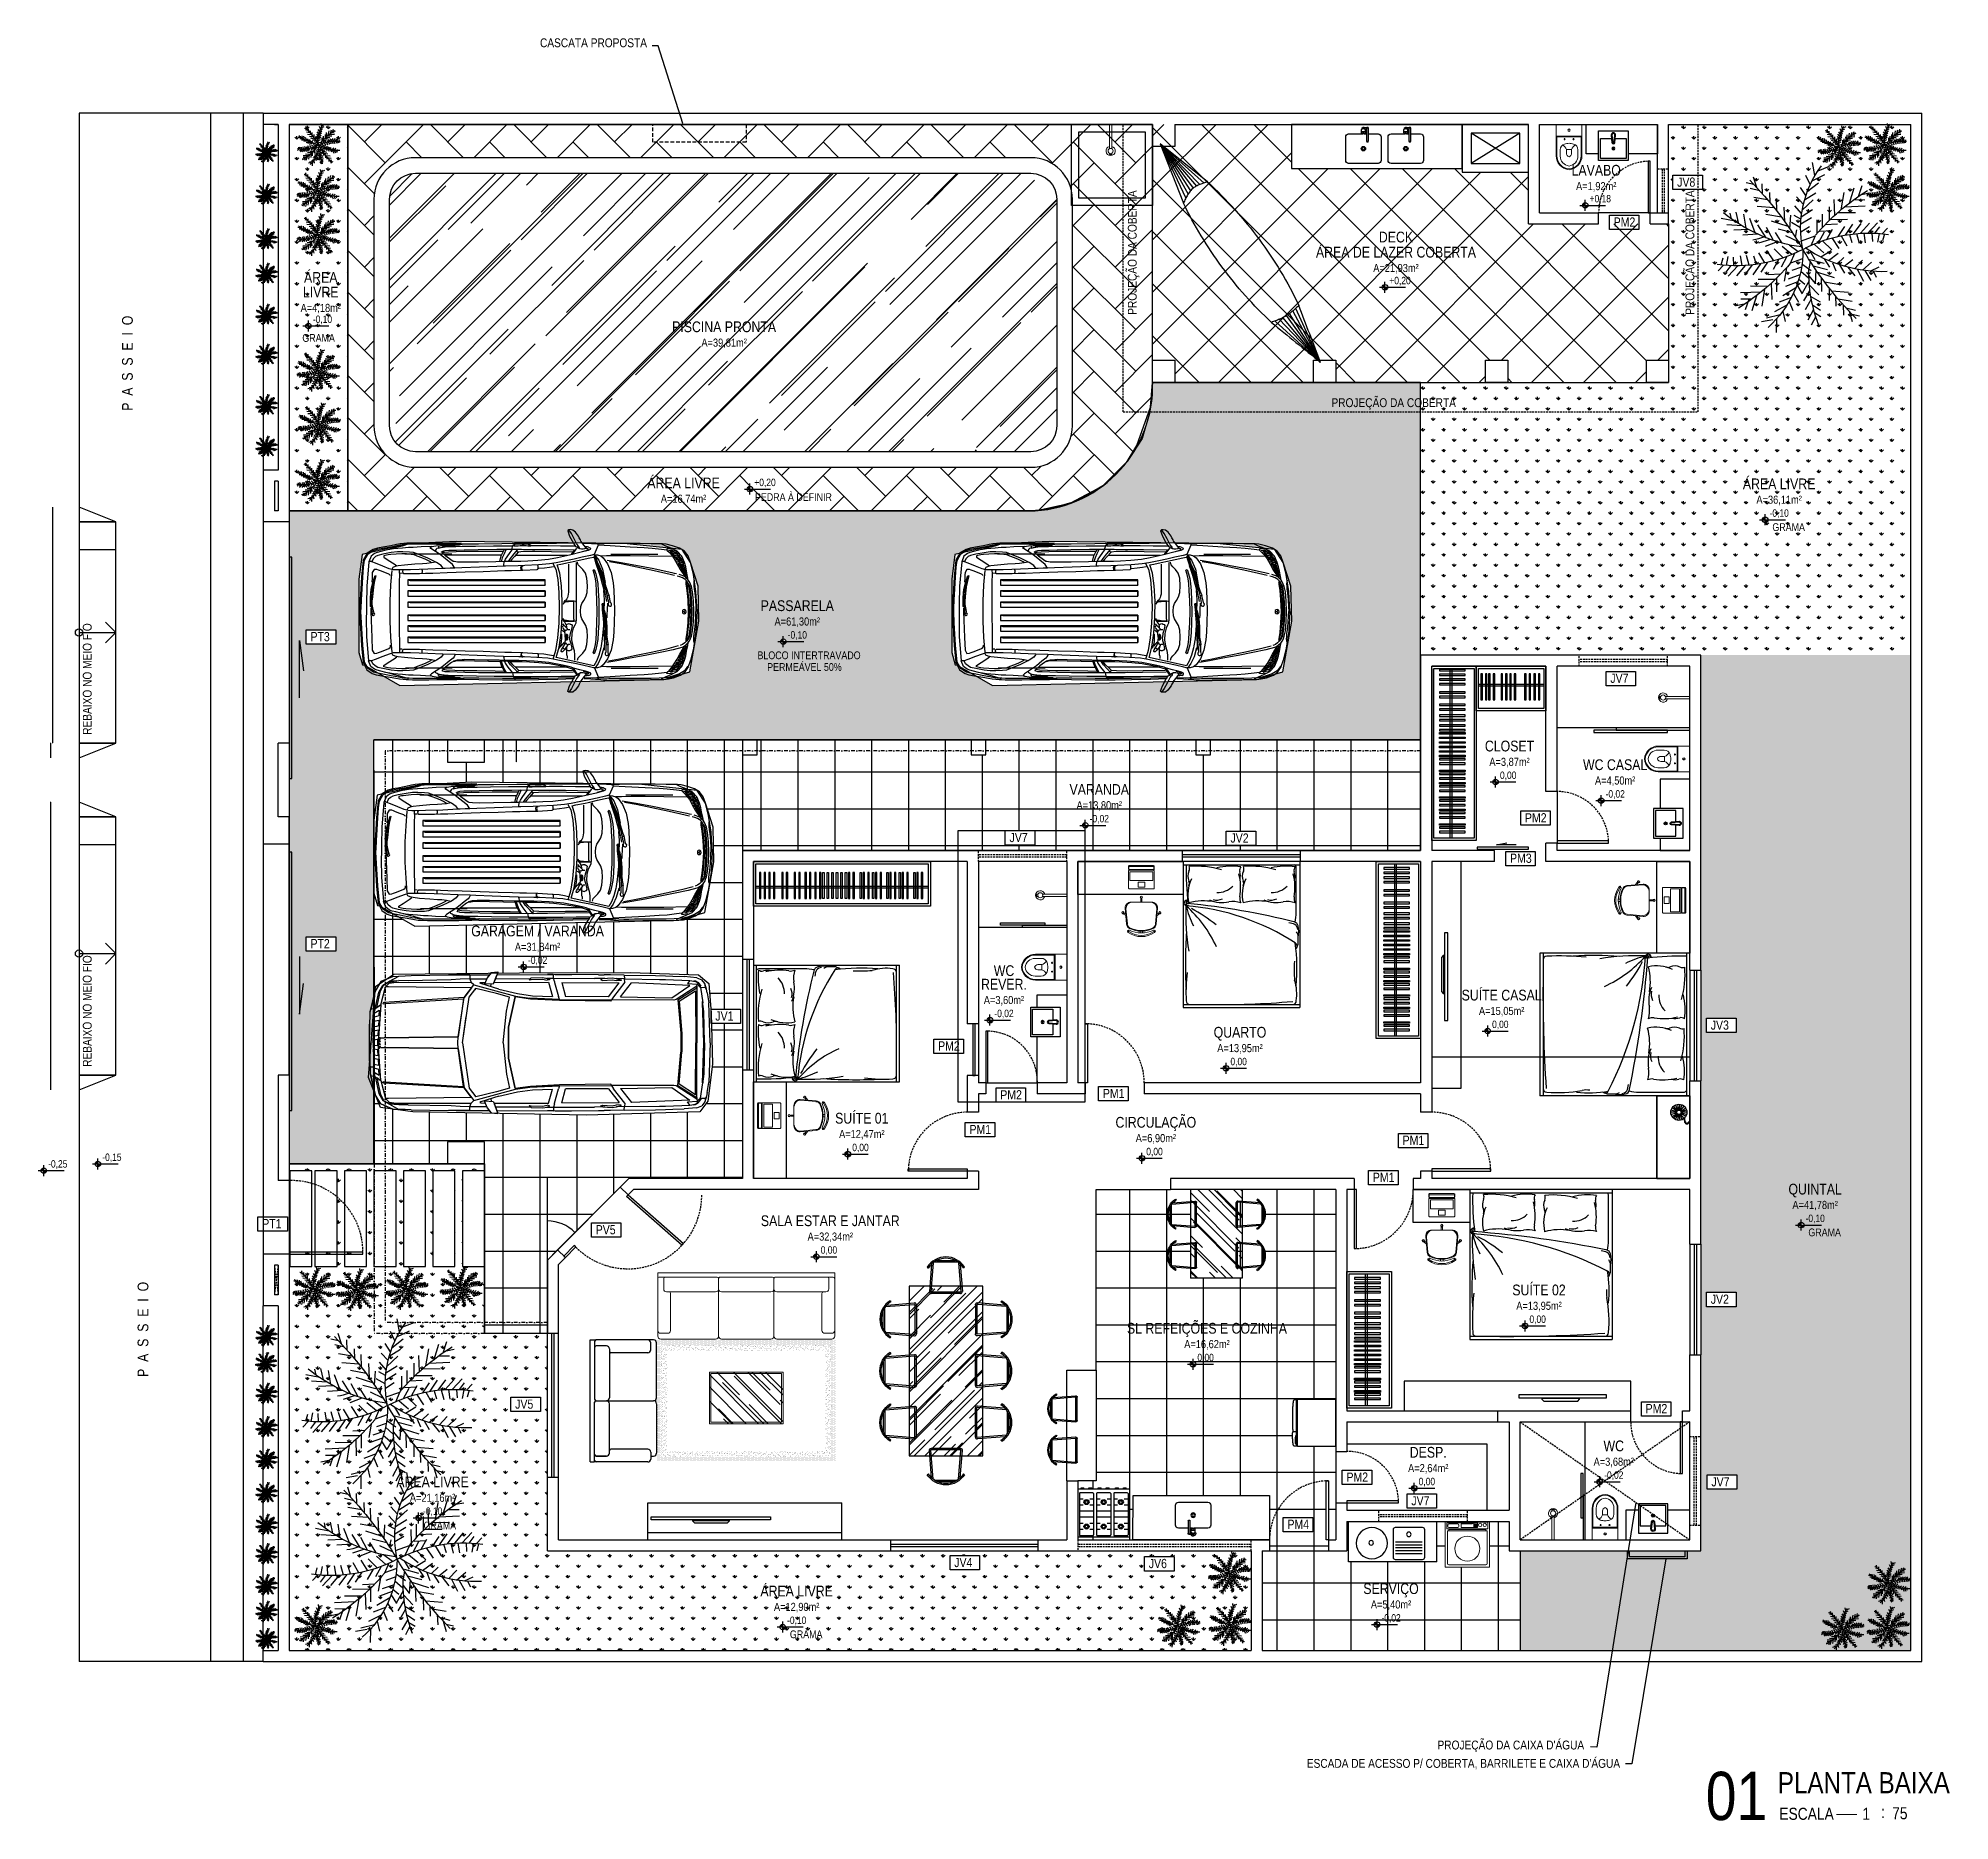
# Model space of a CAD drawing. Header units: millimetres. Extents: x -6300 to 1991, y -4770 to 4545.
# Drawn here: x -3025 to -432, y -4028 to -1610 of the extents above; entities that cross this region are included whole.
import ezdxf
from ezdxf.enums import TextEntityAlignment as Align

# ---------------------------------------------------------------- set-up
doc = ezdxf.new("R2010")
doc.units = ezdxf.units.MM
doc.header["$LTSCALE"] = 20
doc.header["$MEASUREMENT"] = 0
for name, pattern in [('CONTINU', [0]), ('DASHDOT2', [0.5, 0.25, -0.125, 0, -0.125]), ('HIDDEN', [0.375, 0.25, -0.125]), ('HIDDEN2', [0.1875, 0.125, -0.0625])]:
    doc.linetypes.add(name, pattern=pattern)
doc.layers.get('0').update_dxf_attribs({"linetype": 'CONTINUOUS'})
doc.layers.get('DEFPOINTS').update_dxf_attribs({"linetype": 'CONTINUOUS'})
for name, color, linetype in [('a-pem-m', 6, 'CONTINUOUS'), ('COTA', 7, 'CONTINUOUS'), ('COTAS01', 7, 'CONTINUOUS'), ('E-txt-g', 3, 'CONTINUOUS'), ('E-TXT-Y', 2, 'CONTINUOUS'), ('ESPECIFICAÇÃO02', 7, 'CONTINUOUS'), ('HIDROSSANITÁRIO', 8, 'CONTINUOUS'), ('MOB', 251, 'CONTINUOUS'), ('MOBIL', 7, 'CONTINUOUS'), ('VE', 118, 'CONTINUOUS')]:
    doc.layers.add(name, color=color, linetype=linetype)
for name, color, linetype, lineweight in [('E-Lay-9', 9, 'CONTINUOUS', 9), ('E-Pen-C', 4, 'CONTINUOUS', 15), ('E-Pen-G', 3, 'CONTINUOUS', 30), ('E-Txt-W', 7, 'CONTINUOUS', 20)]:
    doc.layers.add(name, color=color, linetype=linetype, lineweight=lineweight)
doc.styles.add('F2', font='ARIALN.TTF')
doc.styles.add('REG60', font='romans.shx', dxfattribs={"width": 0.8, "height": 0.15})
doc.styles.add('REG80', font='romans.shx', dxfattribs={"width": 0.8, "height": 0.2})
doc.dimstyles.new('DIMENSION-1', dxfattribs={"dimtxt": 0.145, "dimasz": 0.07, "dimexe": 1, "dimexo": 0, "dimgap": 0.12, "dimtad": 1, "dimzin": 7, "dimdsep": 46, "dimtxsty": 'F2', "dimblk1": 'TRACO', "dimblk2": 'TRACO', "dimsah": 1, "dimcen": 1, "dimse1": 1, "dimse2": 1, "dimclrd": 4, "dimclre": 256, "dimclrt": 4, "dimadec": 8, "dimazin": 0, "dimtfac": 1, "dimtix": 1, "dimtmove": 2, "dimatfit": 3, "dimldrblk": 'TRACO', "dimfxl": 1, "dimtolj": 1, "dimtzin": 0, "dimarcsym": 0})
doc.dimstyles.get("Standard").update_dxf_attribs({"dimtxt": 0.18, "dimasz": 0.18, "dimexe": 0.18, "dimexo": 0.0625, "dimgap": 0.09, "dimtad": 0, "dimtih": 1, "dimtoh": 1, "dimdec": 4, "dimzin": 0, "dimdsep": 46, "dimtxsty": 'Standard', "dimcen": 0.09, "dimadec": 0, "dimazin": 0, "dimtfac": 1, "dimtdec": 4, "dimtofl": 0, "dimtmove": 0, "dimatfit": 3, "dimfxl": 1, "dimtolj": 1, "dimtzin": 0, "dimarcsym": 0})
pattern_1 = [(90, (-158294.17, -6555.51), (-50, 1e-14), []), (180, (-158294.17, -6555.51), (-1e-14, -50), [])]
pattern_2 = [(90, (-158294.171, -6555.51), (-14.1421356, 14.1421356), [3.75, -24.5342713]), (45, (-158294.171, -6555.51), (-14.1421356, 14.1421356), [3.75, -16.25]), (135, (-158294.171, -6555.51), (-14.1421356, -14.1421356), [3.75, -16.25])]

msp = doc.modelspace()

# ---------------------------------------------------------------- texts
at = {"layer": 'HIDROSSANITÁRIO', "color": 8, "style": 'F2'}
for s, height, p in [('CASCATA PROPOSTA', 12, (-2344.348, -1622.559, -971.943)), ('GRAMA', 10.5158, (-2666.784, -2022.166)), ('PROJEÇÃO DA COBERTA', 12, (-1270.679, -2110.709, -24.654)), ('PEDRA À DEFINIR', 10.5158, (-2052.779, -2237.982)), ('GRAMA', 10.5158, (-672.58, -2278.793)), ('BLOCO INTERTRAVADO', 10.5158, (-2049.317, -2452.639)), ('PERMEÁVEL 50%%%', 10.5158, (-2036.197, -2468.525)), ('GRAMA', 10.5158, (-623.748, -3235.428)), ('GRAMA', 10.5158, (-2502.351, -3633.108)), ('GRAMA', 10.5158, (-2005.39, -3780.609)), ("ESCADA DE ACESSO P/ COBERTA, BARRILETE E CAIXA D'ÁGUA", 12, (-1304.149, -3956.414, -970.243)), ("PROJEÇÃO DA CAIXA D'ÁGUA", 12, (-1126.842, -3931.507))]:
    msp.add_text(s, height=height, dxfattribs=at).set_placement(p)
msp.add_text('JV8', height=12.4603, dxfattribs=at).set_placement((-801.721, -1799.318), align=Align.TOP_LEFT)
for s, p in [('PROJEÇÃO DA COBERTA', (-1534.909, -1985.514, -24.654)), ('PROJEÇÃO DA COBERTA', (-778.411, -1985.514, -24.654)), ('REBAIXO NO MEIO FIO', (-2952.54, -2555.183)), ('REBAIXO NO MEIO FIO', (-2952.54, -3005.548))]:
    msp.add_text(s, height=12, rotation=90, dxfattribs=at).set_placement(p)
at = {"layer": 'HIDROSSANITÁRIO', "color": 8, "linetype": 'Continuous', "style": 'F2'}
for s, p in [('PM2', (-887.861, -1853.499)), ('PT3', (-2655.746, -2415.84)), ('JV7', (-892.367, -2472.284, 365.922)), ('PM2', (-1008.239, -2661.599, 182.961)), ('JV7', (-1707.367, -2688.314, 365.922)), ('JV2', (-1407.706, -2688.983, 365.922)), ('PM3', (-1028.448, -2716.408, 182.961)), ('PT2', (-2655.746, -2832.225)), ('JV1', (-2106.53, -2930.436, 182.961)), ('JV3', (-756.155, -2942.762, 182.961)), ('PM2', (-1804.318, -2971.003, 182.961)), ('PM2', (-1719.985, -3037.33, 182.961)), ('PM1', (-1580.807, -3035.492, 365.922)), ('PM1', (-1761.792, -3084.308, 365.922)), ('PM1', (-1174.186, -3098.95, 365.922)), ('PM1', (-1214.605, -3149.296, 365.922)), ('PT1', (-2721.194, -3212.103)), ('PV5', (-2268.775, -3220.328, 182.961)), ('JV2', (-756.155, -3314.546, 182.961)), ('JV5', (-2378.083, -3456.838, 182.961)), ('PM2', (-844.517, -3462.975, 182.961)), ('PM2', (-1250.362, -3555.871, 182.961)), ('JV7', (-755.276, -3562.218, 365.922)), ('JV7', (-1162.326, -3587.978, 365.922)), ('PM4', (-1330.43, -3619.856, 182.961)), ('JV4', (-1782.387, -3671.692, 182.961)), ('JV6', (-1518.497, -3673.086, 182.961))]:
    msp.add_text(s, height=12.4603, dxfattribs=at).set_placement(p, align=Align.TOP_LEFT)

# ---------------------------------------------------------------- blocks, each defined once
blk = doc.blocks.new('REDE-flat-1')
at = {"color": 8, "linetype": 'HIDDEN2'}
for p, q in [((0, 0), (-0.705, 0.062)), ((0, 0), (-0.688, 0.014)), ((-3.104, -0.347), (-2.419, -0.081)), ((-3.104, -0.347), (-2.442, -0.14)), ((-3.104, -0.347), (-2.458, -0.191)), ((0, 0), (-0.674, -0.031)), ((0, 0), (-0.663, -0.075)), ((0, 0), (-0.657, -0.119)), ((0, 0), (-0.653, -0.165)), ((0, 0), (-0.652, -0.211)), ((-3.104, -0.347), (-2.467, -0.238)), ((-3.104, -0.347), (-2.469, -0.281)), ((-3.104, -0.347), (-2.462, -0.324)), ((-3.104, -0.347), (-2.448, -0.367)), ((-3.104, -0.347), (-2.428, -0.413))]:
    blk.add_line(p, q, dxfattribs=at)
blk.add_lwpolyline([(-2.41, -0.45), (-3.104, -0.347), (-2.419, -0.081)], dxfattribs=at)
for centre, radius, start, end in [((-1.073, -4.539), 4.656, 85.673, 106.8028), ((-2.019, 4.147), 4.614, 265.142, 287.2335)]:
    blk.add_arc(centre, radius, start, end, dxfattribs=at)
blk.add_open_spline([(-0.652, -0.26), (-0.652, -0.2), (-0.651, -0.074), (-0.697, 0.042), (-0.722, 0.103), (-0.722, 0.104), (-0.722, 0.104), (-0.722, 0.104)], degree=3, knots=[0, 0, 0, 0, 0.1780514, 0.3725016, 0.3725016, 0.3725016, 0.3740121, 0.3740121, 0.3740121, 0.3740121], dxfattribs=at)
for points in [[(-0.722, 0.103), (-0.722, 0.104), (-0.722, 0.104), (-0.722, 0.104)], [(-0.722, 0.104), (-0.481, 0.07), (-0.241, 0.035), (0, 0)], [(0, 0), (-0.217, -0.087), (-0.435, -0.173), (-0.652, -0.26)]]:
    blk.add_open_spline(points, degree=3, dxfattribs=at)
blk.add_spline([(-2.41, -0.45), (-2.469, -0.28), (-2.419, -0.081)], degree=3, dxfattribs=at)
blk = doc.blocks.new('TXT-AMB75')
at = {"layer": 'E-txt-g', "style": 'REG80', "width": 0.8, "flags": 8}
blk.add_attdef('TXT', text='', height=0.2, dxfattribs=at).set_placement((0.005, 0.296), align=Align.CENTER)
at = {"layer": 'E-Txt-W', "style": 'REG60', "width": 0.8, "flags": 8}
blk.add_attdef('TXT', text='', height=0.15, dxfattribs=at).set_placement((0.005, 0.027), align=Align.CENTER)
blk = doc.blocks.new('NV')
at = {"color": 4, "linetype": 'ByBlock', "ltscale": 0.5}
for p, q in [((-1.414, -0.142), (-1.414, 0.107)), ((-1.539, -0.018), (-0.953, -0.018))]:
    blk.add_line(p, q, dxfattribs=at)
at = {"color": 4, "ltscale": 2.5}
blk.add_circle((-1.414, -0.018), 0.0622, dxfattribs=at)
at = {"color": 4}
for points in [[(-1.414, -0.018), (-1.458, 0.026), (-1.476, -0.018), (-1.472, 0.006)], [(-1.414, -0.018), (-1.414, 0.045), (-1.458, 0.026), (-1.438, 0.04)], [(-1.414, -0.018), (-1.352, -0.018), (-1.37, -0.062), (-1.357, -0.041)], [(-1.414, -0.018), (-1.37, -0.062), (-1.414, -0.08), (-1.39, -0.075)]]:
    blk.add_solid(points, dxfattribs=at)
at = {"layer": 'E-Txt-W', "color": 4, "ltscale": 2.5, "style": 'F2'}
blk.add_attdef('COTAPISO', (-1.306, 0.073), '', height=0.15, dxfattribs=at)
blk = doc.blocks.new('Chuveiro')
at = {"layer": 'E-Lay-9', "color": 8}
for p, q in [((-0.031, 0.016), (-0.36, 0.016)), ((0.051, 0.016), (0.031, 0.016)), ((0.051, 0.016), (0.051, -0.016)), ((-0.031, -0.016), (-0.36, -0.016)), ((0.051, -0.016), (0.031, -0.016))]:
    blk.add_line(p, q, dxfattribs=at)
blk.add_circle((0, 0), 0.0348, dxfattribs=at)
for centre, radius, start, end in [((0, 0), 0.0624, 194.4775, 165.5225), ((0.009, 0), 0.0444, 339.4266, 20.5734)]:
    blk.add_arc(centre, radius, start, end, dxfattribs=at)
blk = doc.blocks.new('CUBA QUADRADA-flat-4-flat-1')
at = {"layer": 'MOB'}
blk.add_lwpolyline([(0, -0.2), (0.4, -0.2), (0.4, 0.2), (0, 0.2)], close=True, dxfattribs=at)
for points in [[(0.155, -0.02), (0.055, -0.03, -1), (0.055, 0.03), (0.155, 0.02, -1)], [(0.155, -0.01), (0.055, -0.02, -1), (0.055, 0.02), (0.155, 0.01, -1)]]:
    blk.add_lwpolyline(points, format="xyb", close=True, dxfattribs=at)
blk.add_lwpolyline([(0.1, -0.025), (0.1, -0.175), (0.375, -0.175), (0.375, 0.175), (0.1, 0.175), (0.1, 0.025)], dxfattribs=at)
for radius in [0.02, 0.0125]:
    blk.add_circle((0.238, 0), radius, dxfattribs=at)
blk = doc.blocks.new('vaso-s')
at = {"color": 8}
for start, end in [(0, 180), (180, 0)]:
    blk.add_arc((0.08, 0), 0.0143, start, end, dxfattribs=at)
at = {"layer": 'E-Lay-9', "color": 8}
for p, q in [((0, 0.17), (0, 0)), ((0.426, 0.175), (0.005, 0.175)), ((0.16, 0.17), (0.16, 0.17)), ((0.16, 0.17), (0.16, 0)), ((0.426, 0.165), (0.165, 0.165)), ((0.17, 0), (0.17, 0.16)), ((0.213, 0.06), (0.189, 0.06)), ((0.201, 0.048), (0.201, 0.072)), ((0.341, 0.035), (0.341, 0)), ((0.391, 0.035), (0.341, 0.035)), ((0.431, 0.12), (0.346, 0.12)), ((0, -0.17), (0, 0)), ((0.426, -0.175), (0.005, -0.175)), ((0.16, -0.17), (0.16, 0)), ((0.16, -0.17), (0.16, -0.17)), ((0.426, -0.165), (0.165, -0.165)), ((0.17, 0), (0.17, -0.16)), ((0.213, -0.06), (0.189, -0.06)), ((0.201, -0.048), (0.201, -0.072)), ((0.341, -0.035), (0.341, 0)), ((0.391, -0.035), (0.341, -0.035)), ((0.431, -0.12), (0.346, -0.12))]:
    blk.add_line(p, q, dxfattribs=at)
for centre in [(0.201, 0.06), (0.201, -0.06)]:
    blk.add_circle(centre, 0.005, dxfattribs=at)
for centre, radius, start, end in [((0.005, 0.17), 0.005, 90, 180), ((0.155, 0.17), 0.005, 0, 90), ((0.165, 0.17), 0.00495, 180, 270), ((0.165, 0.16), 0.00495, 0, 90), ((0.518, -0.015), 0.262, 163.0355, 176.7233), ((0.346, 0.038), 0.0825, 90, 163.0355), ((0.375, 0.136), 0.107, 206.9395, 250.9647), ((0.391, -0.015), 0.05, 17.4576, 90), ((0.426, -0.015), 0.19, 4.5281, 90), ((0.426, -0.015), 0.18, 4.7802, 90), ((0.431, -0.015), 0.135, 6.3794, 90), ((0.005, -0.17), 0.005, 180, 270), ((0.155, -0.17), 0.005, 270, 0), ((0.165, -0.17), 0.00495, 90, 180), ((0.165, -0.16), 0.00495, 270, 0), ((0.518, 0.015), 0.262, 183.2767, 196.9645), ((0.346, -0.038), 0.0825, 196.9645, 270), ((0.375, -0.136), 0.107, 109.0353, 153.0605), ((0.391, 0.015), 0.05, 270, 342.5424), ((0.426, 0.015), 0.19, 270, 355.4719), ((0.426, 0.015), 0.18, 270, 355.2198), ((0.431, 0.015), 0.135, 270, 353.6206)]:
    blk.add_arc(centre, radius, start, end, dxfattribs=at)
blk = doc.blocks.new('Austin Mini dessus')
at = {"color": 8, "flags": 128}
for points in [[(1.06, 3.875), (1.072, 3.897)], [(1.072, 3.897), (1.112, 3.952)], [(1.112, 3.952), (1.147, 3.978)], [(1.127, 3.861), (1.167, 3.933)], [(1.19, 3.897), (1.138, 3.803)], [(1.147, 3.978), (1.179, 3.984)], [(1.167, 3.933), (1.2, 3.981)], [(1.179, 3.984), (1.203, 3.98)], [(1.216, 3.97), (1.19, 3.897)], [(1.203, 3.98), (1.213, 3.973)], [(1.213, 3.973), (1.216, 3.97)], [(-0.416, 3.627), (-0.367, 3.693)], [(-0.367, 3.693), (-0.302, 3.734)], [(-0.333, 3.626), (-0.269, 3.694)], [(-0.31, 3.63), (-0.27, 3.647)], [(-0.302, 3.734), (-0.207, 3.765)], [(-0.298, 3.651), (-0.255, 3.669)], [(-0.286, 3.672), (-0.24, 3.691)], [(-0.284, 3.624), (-0.238, 3.634)], [(-0.278, 3.643), (-0.282, 3.626)], [(-0.256, 3.661), (-0.278, 3.643)], [(-0.27, 3.647), (-0.222, 3.656)], [(-0.269, 3.694), (-0.187, 3.732)], [(-0.258, 3.59), (-0.202, 3.665)], [(-0.211, 3.693), (-0.256, 3.661)], [(-0.255, 3.669), (-0.206, 3.678)], [(-0.24, 3.691), (-0.19, 3.7)], [(-0.238, 3.634), (-0.201, 3.636)], [(-0.196, 3.636), (-0.23, 3.588)], [(-0.222, 3.656), (-0.185, 3.656)], [(-0.173, 3.705), (-0.211, 3.693)], [(-0.207, 3.765), (-0.12, 3.787)], [(-0.207, 3.713), (-0.159, 3.722)], [(-0.206, 3.678), (-0.168, 3.675)], [(-0.202, 3.665), (-0.173, 3.705)], [(-0.163, 3.672), (-0.196, 3.636)], [(-0.19, 3.7), (-0.152, 3.695)], [(-0.187, 3.732), (-0.114, 3.762)], [(-0.129, 3.705), (-0.163, 3.672)], [(-0.159, 3.722), (-0.127, 3.721)], [(-0.127, 3.721), (-0.129, 3.705)], [(-0.129, 3.705), (-0.055, 3.716)], [(-0.12, 3.787), (-0.07, 3.793)], [(-0.114, 3.762), (-0.061, 3.787)], [(-0.07, 3.793), (-0.024, 3.792)], [(-0.055, 3.716), (0.069, 3.73)], [(-0.024, 3.792), (0.084, 3.792)], [(0.63, 3.652), (-0.006, 3.652)], [(0.069, 3.73), (0.18, 3.738)], [(0.084, 3.792), (0.233, 3.795)], [(0.18, 3.738), (0.368, 3.748)], [(0.233, 3.795), (0.324, 3.797)], [(0.324, 3.797), (0.397, 3.797)], [(0.368, 3.748), (0.64, 3.763)], [(0.397, 3.797), (0.509, 3.796)], [(0.509, 3.796), (0.581, 3.797)], [(0.581, 3.797), (0.621, 3.798)], [(0.621, 3.798), (0.674, 3.796)], [(0.64, 3.763), (0.806, 3.772)], [(0.674, 3.796), (0.718, 3.793)], [(0.718, 3.793), (0.755, 3.791)], [(0.755, 3.791), (0.791, 3.789)], [(0.812, 3.641), (0.769, 3.627)], [(0.791, 3.789), (0.812, 3.79)], [(0.857, 3.647), (0.796, 3.571)], [(0.811, 3.79), (0.805, 3.772)], [(0.805, 3.772), (0.857, 3.647)], [(0.812, 3.79), (0.831, 3.79)], [(0.86, 3.644), (0.812, 3.641)], [(0.831, 3.79), (0.892, 3.792)], [(0.857, 3.647), (0.909, 3.635)], [(0.892, 3.792), (1.002, 3.795)], [(0.936, 3.747), (0.909, 3.733)], [(0.909, 3.733), (0.911, 3.717)], [(0.909, 3.635), (1.022, 3.609)], [(0.911, 3.717), (0.94, 3.702)], [(0.936, 3.747), (0.949, 3.749)], [(0.938, 3.714), (0.94, 3.723)], [(0.967, 3.703), (0.938, 3.714)], [(0.94, 3.723), (0.956, 3.728)], [(0.94, 3.702), (1.033, 3.677)], [(0.949, 3.749), (0.962, 3.751)], [(0.956, 3.728), (0.967, 3.731)], [(0.959, 3.725), (1.009, 3.792)], [(0.962, 3.751), (0.976, 3.752)], [(0.967, 3.731), (0.971, 3.732)], [(1.014, 3.689), (0.967, 3.703)], [(0.971, 3.732), (0.975, 3.729)], [(0.975, 3.729), (0.987, 3.724)], [(0.987, 3.724), (1.008, 3.721)], [(1.008, 3.721), (1.031, 3.721)], [(1.009, 3.792), (1.033, 3.823)], [(1.031, 3.721), (1.046, 3.722)], [(1.033, 3.823), (1.038, 3.83)], [(1.033, 3.677), (1.174, 3.643)], [(1.038, 3.83), (1.045, 3.845)], [(1.045, 3.845), (1.06, 3.875)], [(1.046, 3.722), (1.051, 3.723)], [(1.051, 3.723), (1.059, 3.746)], [(1.051, 3.723), (1.081, 3.737)], [(1.059, 3.746), (1.068, 3.759)], [(1.068, 3.759), (1.075, 3.765)], [(1.075, 3.765), (1.084, 3.777)], [(1.081, 3.737), (1.088, 3.753)], [(1.084, 3.777), (1.095, 3.798)], [(1.109, 3.756), (1.088, 3.753)], [(1.095, 3.798), (1.104, 3.816)], [(1.095, 3.735), (1.156, 3.649)], [(1.104, 3.816), (1.127, 3.861)], [(1.138, 3.803), (1.109, 3.756)], [(1.11, 3.759), (1.174, 3.76)], [(1.123, 3.704), (1.448, 3.709)], [(1.163, 3.649), (1.123, 3.704)], [(1.134, 3.68), (1.436, 3.685)], [(1.149, 3.799), (1.369, 3.797)], [(1.174, 3.76), (1.242, 3.76)], [(1.174, 3.643), (1.275, 3.619)], [(1.223, 3.633), (1.555, 3.635)], [(1.242, 3.76), (1.313, 3.762)], [(1.313, 3.762), (1.492, 3.764)], [(1.369, 3.797), (1.63, 3.797)], [(1.436, 3.685), (1.664, 3.687)], [(1.448, 3.709), (1.692, 3.712)], [(1.492, 3.764), (1.669, 3.764)], [(1.555, 3.635), (1.815, 3.635)], [(1.63, 3.797), (1.848, 3.798)], [(1.664, 3.687), (1.816, 3.686)], [(1.669, 3.764), (1.749, 3.763)], [(1.692, 3.712), (1.845, 3.713)], [(1.716, 3.764), (1.717, 3.769)], [(1.758, 3.764), (1.716, 3.764)], [(1.717, 3.769), (1.731, 3.779)], [(1.731, 3.779), (1.776, 3.786)], [(1.749, 3.763), (1.963, 3.762)], [(1.778, 3.77), (1.758, 3.764)], [(1.776, 3.786), (1.839, 3.787)], [(1.808, 3.772), (1.778, 3.77)], [(1.835, 3.772), (1.808, 3.772)], [(1.815, 3.635), (1.92, 3.635)], [(1.816, 3.686), (1.887, 3.68)], [(1.862, 3.77), (1.835, 3.772)], [(1.839, 3.787), (1.892, 3.787)], [(1.845, 3.713), (1.898, 3.713)], [(1.848, 3.798), (1.94, 3.799)], [(1.89, 3.765), (1.862, 3.77)], [(1.887, 3.68), (1.898, 3.684)], [(1.887, 3.68), (1.938, 3.622)], [(1.902, 3.763), (1.89, 3.765)], [(1.892, 3.787), (1.914, 3.786)], [(1.898, 3.713), (2.054, 3.714)], [(1.898, 3.713), (1.948, 3.654)], [(1.901, 3.694), (1.898, 3.713)], [(1.898, 3.684), (1.901, 3.694)], [(1.945, 3.763), (1.902, 3.763)], [(1.914, 3.786), (1.933, 3.783)], [(1.933, 3.783), (1.942, 3.776)], [(2.108, 3.797), (1.94, 3.799)], [(1.94, 3.783), (1.94, 3.798)], [(1.952, 3.781), (1.94, 3.783)], [(1.942, 3.776), (1.945, 3.763)], [(1.948, 3.654), (1.997, 3.595)], [(1.964, 3.757), (1.952, 3.781)], [(1.969, 3.728), (1.964, 3.757)], [(1.967, 3.762), (2.225, 3.76)], [(1.972, 3.712), (1.969, 3.728)], [(1.996, 3.676), (1.972, 3.712)], [(2.039, 3.614), (1.996, 3.676)], [(2.054, 3.714), (2.18, 3.713)], [(2.054, 3.709), (2.08, 3.658)], [(2.094, 3.682), (2.077, 3.712)], [(2.08, 3.658), (2.104, 3.602)], [(2.092, 3.688), (2.208, 3.689)], [(2.118, 3.627), (2.094, 3.682)], [(2.428, 3.794), (2.108, 3.797)], [(2.122, 3.637), (2.235, 3.637)], [(2.18, 3.713), (2.431, 3.71)], [(2.208, 3.689), (2.443, 3.688)], [(2.225, 3.76), (2.466, 3.757)], [(2.235, 3.637), (2.487, 3.638)], [(2.626, 3.792), (2.428, 3.794)], [(2.431, 3.71), (2.619, 3.707)], [(2.443, 3.688), (2.622, 3.686)], [(2.466, 3.757), (2.65, 3.754)], [(2.487, 3.638), (2.747, 3.639)], [(2.619, 3.707), (2.726, 3.703)], [(2.622, 3.686), (2.729, 3.683)], [(2.634, 3.791), (2.626, 3.792)], [(2.642, 3.79), (2.634, 3.791)], [(2.649, 3.789), (2.642, 3.79)], [(2.67, 3.784), (2.649, 3.789)], [(2.65, 3.754), (2.736, 3.753)], [(2.655, 3.798), (2.731, 3.8)], [(2.681, 3.787), (2.655, 3.798)], [(2.682, 3.778), (2.67, 3.784)], [(2.751, 3.789), (2.681, 3.787)], [(2.686, 3.776), (2.682, 3.778)], [(2.754, 3.774), (2.686, 3.776)], [(2.726, 3.703), (2.83, 3.7)], [(2.729, 3.683), (2.833, 3.679)], [(2.731, 3.8), (2.815, 3.799)], [(2.736, 3.753), (2.785, 3.752)], [(2.745, 3.755), (2.746, 3.761)], [(2.785, 3.754), (2.745, 3.755)], [(2.746, 3.761), (2.76, 3.771)], [(2.747, 3.639), (2.887, 3.64)], [(2.824, 3.789), (2.751, 3.789)], [(2.893, 3.77), (2.754, 3.774)], [(2.76, 3.771), (2.804, 3.775)], [(2.779, 3.513), (2.947, 3.645)], [(2.812, 3.759), (2.785, 3.754)], [(2.785, 3.752), (2.851, 3.749)], [(2.787, 3.65), (3.425, 3.65)], [(2.804, 3.775), (2.868, 3.772)], [(2.855, 3.76), (2.812, 3.759)], [(2.815, 3.799), (2.902, 3.798)], [(2.905, 3.788), (2.824, 3.789)], [(2.83, 3.7), (2.885, 3.696)], [(2.833, 3.679), (2.888, 3.676)], [(2.851, 3.749), (2.906, 3.744)], [(2.889, 3.759), (2.855, 3.76)], [(2.868, 3.772), (2.92, 3.768)], [(2.87, 3.623), (2.926, 3.677)], [(2.885, 3.696), (2.9, 3.693)], [(2.888, 3.676), (2.899, 3.674)], [(2.905, 3.756), (2.889, 3.759)], [(3.007, 3.765), (2.893, 3.77)], [(2.899, 3.674), (2.909, 3.672)], [(2.9, 3.693), (2.915, 3.69)], [(2.902, 3.798), (2.994, 3.8)], [(2.995, 3.789), (2.905, 3.788)], [(2.912, 3.75), (2.905, 3.756)], [(2.906, 3.744), (2.944, 3.739)], [(2.909, 3.672), (2.917, 3.668)], [(2.913, 3.747), (2.912, 3.75)], [(2.972, 3.735), (2.913, 3.747)], [(2.915, 3.69), (2.925, 3.684)], [(2.92, 3.768), (2.942, 3.766)], [(2.927, 3.682), (2.925, 3.684)], [(2.926, 3.677), (2.927, 3.68)], [(2.927, 3.68), (2.927, 3.682)], [(2.942, 3.766), (2.961, 3.76)], [(2.944, 3.739), (2.974, 3.733)], [(2.947, 3.645), (3.074, 3.727)], [(2.961, 3.76), (2.97, 3.749)], [(2.97, 3.749), (2.972, 3.735)], [(2.974, 3.733), (2.992, 3.727)], [(2.992, 3.727), (3.001, 3.72)], [(2.994, 3.8), (3.1, 3.802)], [(3.097, 3.792), (2.995, 3.789)], [(3.001, 3.72), (3.009, 3.707)], [(3.06, 3.756), (3.007, 3.765)], [(3.009, 3.707), (3.01, 3.688)], [(3.082, 3.741), (3.06, 3.756)], [(3.066, 3.757), (3.204, 3.75)], [(3.074, 3.727), (3.082, 3.741)], [(3.216, 3.793), (3.097, 3.792)], [(3.1, 3.802), (3.222, 3.803)], [(3.113, 3.596), (3.238, 3.648)], [(3.204, 3.75), (3.311, 3.744)], [(3.316, 3.792), (3.216, 3.793)], [(3.222, 3.803), (3.319, 3.802)], [(3.238, 3.648), (3.307, 3.675)], [(3.259, 3.626), (3.301, 3.641)], [(3.301, 3.641), (3.341, 3.648)], [(3.307, 3.675), (3.361, 3.68)], [(3.311, 3.744), (3.376, 3.74)], [(3.369, 3.79), (3.316, 3.792)], [(3.319, 3.802), (3.367, 3.801)], [(3.341, 3.648), (3.402, 3.655)], [(3.361, 3.68), (3.451, 3.684)], [(3.367, 3.801), (3.397, 3.8)], [(3.402, 3.79), (3.369, 3.79)], [(3.371, 3.792), (3.464, 3.762)], [(3.376, 3.74), (3.459, 3.734)], [(3.397, 3.8), (3.439, 3.797)], [(3.441, 3.786), (3.402, 3.79)], [(3.402, 3.655), (3.468, 3.657)], [(3.439, 3.797), (3.491, 3.791)], [(3.489, 3.778), (3.441, 3.786)], [(3.451, 3.684), (3.525, 3.683)], [(3.459, 3.734), (3.578, 3.723)], [(3.464, 3.762), (3.578, 3.732)], [(3.468, 3.657), (3.543, 3.652)], [(3.533, 3.769), (3.489, 3.778)], [(3.491, 3.791), (3.538, 3.782)], [(3.525, 3.683), (3.61, 3.672)], [(3.612, 3.753), (3.533, 3.769)], [(3.538, 3.782), (3.615, 3.766)], [(3.543, 3.652), (3.617, 3.645)], [(3.578, 3.732), (3.642, 3.715)], [(3.578, 3.723), (3.656, 3.712)], [(3.61, 3.672), (3.722, 3.653)], [(3.724, 3.732), (3.612, 3.753)], [(3.615, 3.766), (3.724, 3.745)], [(3.617, 3.645), (3.651, 3.641)], [(3.642, 3.715), (3.685, 3.705)], [(3.651, 3.641), (3.674, 3.638)], [(3.674, 3.638), (3.711, 3.628)], [(3.685, 3.705), (3.753, 3.688)], [(3.722, 3.653), (3.793, 3.635)], [(3.724, 3.745), (3.796, 3.732)], [(3.796, 3.719), (3.724, 3.732)], [(3.753, 3.688), (3.8, 3.676)], [(3.793, 3.635), (3.825, 3.618)], [(3.796, 3.732), (3.854, 3.716)], [(3.85, 3.703), (3.796, 3.719)], [(3.8, 3.676), (3.836, 3.662)], [(3.836, 3.662), (3.883, 3.624)], [(3.925, 3.655), (3.85, 3.703)], [(3.854, 3.716), (3.936, 3.666)], [(3.975, 3.568), (3.925, 3.655)], [(3.936, 3.666), (3.991, 3.571)], [(-0.524, 3.147), (-0.49, 3.374)], [(-0.49, 3.374), (-0.449, 3.54)], [(-0.449, 3.54), (-0.416, 3.627)], [(-0.411, 3.347), (-0.397, 3.42)], [(-0.397, 3.42), (-0.384, 3.478)], [(-0.396, 3.373), (-0.377, 3.39)], [(-0.391, 3.398), (-0.37, 3.414)], [(-0.385, 3.422), (-0.363, 3.437)], [(-0.384, 3.478), (-0.369, 3.54)], [(-0.357, 3.482), (-0.384, 3.391)], [(-0.384, 3.391), (-0.374, 3.37)], [(-0.384, 3.366), (-0.363, 3.389)], [(-0.38, 3.447), (-0.356, 3.461)], [(-0.377, 3.39), (-0.353, 3.412)], [(-0.375, 3.471), (-0.349, 3.485)], [(-0.374, 3.37), (-0.336, 3.492)], [(-0.37, 3.414), (-0.344, 3.434)], [(-0.369, 3.54), (-0.333, 3.626)], [(-0.369, 3.495), (-0.342, 3.509)], [(-0.348, 3.386), (-0.368, 3.359)], [(-0.364, 3.52), (-0.336, 3.533)], [(-0.363, 3.437), (-0.334, 3.457)], [(-0.363, 3.389), (-0.341, 3.411)], [(-0.359, 3.544), (-0.329, 3.557)], [(-0.353, 3.498), (-0.357, 3.482)], [(-0.356, 3.461), (-0.324, 3.479)], [(-0.342, 3.539), (-0.353, 3.498)], [(-0.353, 3.412), (-0.329, 3.431)], [(-0.349, 3.485), (-0.315, 3.502)], [(-0.335, 3.403), (-0.348, 3.386)], [(-0.346, 3.565), (-0.314, 3.579)], [(-0.344, 3.434), (-0.318, 3.452)], [(-0.322, 3.598), (-0.342, 3.539)], [(-0.342, 3.509), (-0.305, 3.524)], [(-0.336, 3.533), (-0.295, 3.546)], [(-0.336, 3.492), (-0.295, 3.484)], [(-0.31, 3.443), (-0.335, 3.403)], [(-0.334, 3.587), (-0.299, 3.602)], [(-0.334, 3.457), (-0.307, 3.473)], [(-0.329, 3.557), (-0.286, 3.569)], [(-0.324, 3.479), (-0.296, 3.494)], [(-0.323, 3.369), (-0.296, 3.377)], [(-0.322, 3.608), (-0.284, 3.624)], [(-0.314, 3.592), (-0.322, 3.598)], [(-0.315, 3.502), (-0.284, 3.514)], [(-0.298, 3.584), (-0.314, 3.592)], [(-0.314, 3.579), (-0.27, 3.591)], [(-0.27, 3.517), (-0.31, 3.443)], [(-0.307, 3.538), (-0.299, 3.553)], [(-0.3, 3.504), (-0.307, 3.538)], [(-0.305, 3.524), (-0.273, 3.535)], [(-0.295, 3.484), (-0.3, 3.504)], [(-0.299, 3.602), (-0.254, 3.613)], [(-0.299, 3.553), (-0.258, 3.59)], [(-0.28, 3.583), (-0.298, 3.584)], [(-0.295, 3.546), (-0.262, 3.556)], [(-0.286, 3.569), (-0.25, 3.577)], [(-0.282, 3.626), (-0.272, 3.6)], [(-0.272, 3.6), (-0.28, 3.583)], [(-0.27, 3.591), (-0.234, 3.596)], [(-0.23, 3.588), (-0.27, 3.517)], [(-0.26, 3.385), (-0.234, 3.391)], [(-0.254, 3.613), (-0.218, 3.616)], [(-0.234, 3.391), (-0.201, 3.399)], [(-0.211, 3.368), (-0.192, 3.372)], [(-0.207, 3.62), (0.114, 3.626)], [(-0.201, 3.399), (-0.175, 3.405)], [(-0.192, 3.372), (-0.172, 3.377)], [(-0.175, 3.405), (0.048, 3.451)], [(-0.172, 3.377), (0.045, 3.426)], [(0.045, 3.426), (0.279, 3.476)], [(0.048, 3.451), (0.292, 3.498)], [(0.114, 3.626), (0.369, 3.629)], [(0.279, 3.476), (0.493, 3.519)], [(0.292, 3.498), (0.517, 3.539)], [(0.369, 3.629), (0.56, 3.629)], [(0.493, 3.519), (0.65, 3.549)], [(0.517, 3.539), (0.679, 3.566)], [(0.56, 3.629), (0.691, 3.627)], [(0.628, 3.402), (0.599, 3.262)], [(0.675, 3.52), (0.628, 3.402)], [(0.734, 3.602), (0.675, 3.52)], [(0.691, 3.627), (0.766, 3.623)], [(0.743, 3.45), (0.708, 3.267)], [(0.761, 3.432), (0.728, 3.328)], [(0.769, 3.627), (0.734, 3.602)], [(0.796, 3.571), (0.743, 3.45)], [(0.748, 3.368), (0.772, 3.435)], [(0.772, 3.389), (0.754, 3.334)], [(0.807, 3.531), (0.761, 3.432)], [(0.772, 3.435), (0.795, 3.502)], [(0.791, 3.444), (0.772, 3.389)], [(0.778, 3.364), (0.799, 3.431)], [(0.809, 3.498), (0.791, 3.444)], [(0.795, 3.502), (0.819, 3.495)], [(0.797, 3.502), (0.806, 3.529)], [(0.799, 3.431), (0.821, 3.495)], [(0.806, 3.529), (0.815, 3.556)], [(0.826, 3.542), (0.81, 3.498)], [(0.815, 3.556), (0.824, 3.582)], [(0.819, 3.495), (0.833, 3.536)], [(0.836, 3.385), (0.82, 3.321)], [(0.825, 3.582), (0.83, 3.596)], [(0.825, 3.582), (0.837, 3.578)], [(0.826, 3.542), (0.837, 3.578)], [(0.83, 3.596), (0.835, 3.61)], [(0.833, 3.536), (0.846, 3.577)], [(0.835, 3.61), (0.84, 3.623)], [(0.856, 3.445), (0.836, 3.385)], [(0.837, 3.578), (0.85, 3.62)], [(0.84, 3.623), (0.858, 3.618)], [(0.841, 3.318), (0.854, 3.376)], [(0.846, 3.577), (0.858, 3.618)], [(0.854, 3.376), (0.872, 3.433)], [(0.872, 3.433), (0.856, 3.445)], [(0.86, 3.605), (0.858, 3.601)], [(0.863, 3.609), (0.86, 3.605)], [(0.867, 3.613), (0.863, 3.609)], [(0.914, 3.602), (0.867, 3.613)], [(1.018, 3.578), (0.914, 3.602)], [(0.955, 3.327), (0.976, 3.395)], [(0.976, 3.395), (1.011, 3.445)], [(1.011, 3.445), (1.048, 3.482)], [(1.12, 3.555), (1.018, 3.578)], [(1.022, 3.609), (1.128, 3.585)], [(1.048, 3.482), (1.073, 3.509)], [(1.073, 3.509), (1.082, 3.542)], [(1.101, 3.538), (1.102, 3.292)], [(1.205, 3.537), (1.12, 3.555)], [(1.128, 3.585), (1.24, 3.562)], [(1.308, 3.516), (1.205, 3.537)], [(1.205, 3.514), (1.205, 3.136)], [(1.24, 3.562), (1.373, 3.535)], [(1.275, 3.619), (1.354, 3.601)], [(1.3, 3.222), (1.323, 3.392)], [(1.359, 3.505), (1.308, 3.516)], [(1.323, 3.392), (1.359, 3.505)], [(1.379, 3.447), (1.352, 3.31)], [(1.354, 3.601), (1.475, 3.579)], [(1.373, 3.535), (1.463, 3.519)], [(1.419, 3.523), (1.379, 3.447)], [(1.411, 3.481), (1.462, 3.47)], [(1.462, 3.47), (1.531, 3.461)], [(1.463, 3.519), (1.613, 3.506)], [(1.475, 3.579), (1.62, 3.564)], [(1.531, 3.461), (1.609, 3.455)], [(1.613, 3.506), (1.798, 3.497)], [(1.617, 3.471), (1.619, 3.49)], [(1.619, 3.455), (1.617, 3.471)], [(1.619, 3.49), (1.624, 3.5)], [(1.621, 3.45), (1.619, 3.455)], [(1.62, 3.564), (1.757, 3.557)], [(1.624, 3.447), (1.621, 3.45)], [(1.629, 3.445), (1.624, 3.447)], [(1.827, 3.433), (1.629, 3.445)], [(1.757, 3.557), (1.852, 3.553)], [(1.798, 3.497), (1.889, 3.493)], [(1.828, 3.494), (1.826, 3.488)], [(1.826, 3.488), (1.834, 3.485)], [(1.979, 3.43), (1.827, 3.433)], [(1.839, 3.491), (1.828, 3.494)], [(1.834, 3.485), (1.84, 3.48)], [(1.839, 3.446), (1.834, 3.437)], [(1.834, 3.437), (1.84, 3.435)], [(1.848, 3.486), (1.839, 3.491)], [(1.841, 3.464), (1.839, 3.446)], [(1.84, 3.48), (1.842, 3.473)], [(1.84, 3.435), (1.845, 3.436)], [(1.842, 3.473), (1.841, 3.464)], [(1.845, 3.436), (1.848, 3.437)], [(1.852, 3.477), (1.848, 3.486)], [(1.848, 3.437), (1.852, 3.477)], [(1.852, 3.553), (1.889, 3.552)], [(1.889, 3.552), (2.076, 3.55)], [(1.889, 3.493), (2.084, 3.488)], [(1.938, 3.622), (1.979, 3.574)], [(1.979, 3.574), (1.996, 3.554)], [(2.07, 3.428), (1.979, 3.43)], [(1.997, 3.595), (2.026, 3.552)], [(2.061, 3.582), (2.039, 3.614)], [(2.058, 3.488), (2.413, 3.475)], [(2.078, 3.542), (2.061, 3.582)], [(2.17, 3.425), (2.07, 3.428)], [(2.076, 3.55), (2.191, 3.548)], [(2.084, 3.505), (2.078, 3.542)], [(2.084, 3.488), (2.084, 3.505)], [(2.104, 3.602), (2.118, 3.548)], [(2.139, 3.55), (2.118, 3.627)], [(2.365, 3.418), (2.17, 3.425)], [(2.191, 3.548), (2.427, 3.543)], [(2.609, 3.411), (2.365, 3.418)], [(2.413, 3.475), (2.654, 3.467)], [(2.427, 3.543), (2.621, 3.541)], [(2.853, 3.403), (2.609, 3.411)], [(2.621, 3.541), (2.712, 3.544)], [(2.654, 3.467), (2.749, 3.463)], [(2.712, 3.544), (2.758, 3.55)], [(2.749, 3.463), (2.779, 3.513)], [(2.749, 3.463), (2.809, 3.461)], [(2.758, 3.55), (2.771, 3.553)], [(2.771, 3.553), (2.803, 3.574)], [(2.803, 3.574), (2.87, 3.623)], [(2.809, 3.461), (2.877, 3.458)], [(3.048, 3.396), (2.853, 3.403)], [(2.877, 3.458), (2.909, 3.456)], [(2.909, 3.456), (2.911, 3.467)], [(2.909, 3.456), (3.115, 3.446)], [(2.911, 3.467), (2.933, 3.496)], [(2.933, 3.496), (2.996, 3.54)], [(2.996, 3.54), (3.113, 3.596)], [(3.007, 3.545), (3.064, 3.532)], [(3.147, 3.393), (3.048, 3.396)], [(3.062, 3.533), (3.078, 3.546)], [(3.064, 3.532), (3.128, 3.525)], [(3.078, 3.546), (3.104, 3.562)], [(3.104, 3.562), (3.142, 3.579)], [(3.115, 3.446), (3.351, 3.439)], [(3.128, 3.525), (3.188, 3.522)], [(3.142, 3.579), (3.197, 3.601)], [(3.227, 3.391), (3.147, 3.393)], [(3.188, 3.522), (3.29, 3.515)], [(3.195, 3.443), (3.19, 3.43)], [(3.19, 3.43), (3.191, 3.406)], [(3.191, 3.406), (3.196, 3.393)], [(3.197, 3.601), (3.259, 3.626)], [(3.338, 3.39), (3.227, 3.391)], [(3.29, 3.515), (3.429, 3.504)], [(3.44, 3.39), (3.338, 3.39)], [(3.351, 3.439), (3.49, 3.437)], [(3.429, 3.504), (3.518, 3.494)], [(3.453, 3.4), (3.44, 3.39)], [(3.447, 3.437), (3.456, 3.421)], [(3.456, 3.421), (3.453, 3.4)], [(3.46, 3.391), (3.497, 3.392)], [(3.49, 3.437), (3.536, 3.437)], [(3.497, 3.403), (3.498, 3.422)], [(3.497, 3.392), (3.497, 3.403)], [(3.498, 3.422), (3.499, 3.431)], [(3.498, 3.391), (3.503, 3.262)], [(3.518, 3.494), (3.555, 3.485)], [(3.572, 3.519), (3.534, 3.492)], [(3.536, 3.437), (3.584, 3.44)], [(3.555, 3.485), (3.587, 3.471)], [(3.65, 3.572), (3.572, 3.519)], [(3.584, 3.44), (3.637, 3.454)], [(3.587, 3.471), (3.601, 3.444)], [(3.601, 3.431), (3.618, 3.234)], [(3.626, 3.367), (3.633, 3.374)], [(3.633, 3.374), (3.644, 3.38)], [(3.637, 3.454), (3.724, 3.488)], [(3.644, 3.38), (3.697, 3.401)], [(3.711, 3.612), (3.65, 3.572)], [(3.697, 3.401), (3.756, 3.424)], [(3.711, 3.628), (3.711, 3.612)], [(3.724, 3.488), (3.825, 3.529)], [(3.756, 3.424), (3.784, 3.435)], [(3.784, 3.435), (3.805, 3.444)], [(3.805, 3.444), (3.843, 3.445)], [(3.825, 3.618), (3.856, 3.589)], [(3.825, 3.529), (3.874, 3.549)], [(3.843, 3.445), (3.867, 3.401)], [(3.856, 3.589), (3.874, 3.549)], [(3.867, 3.401), (3.869, 3.371)], [(3.869, 3.371), (3.871, 3.327)], [(3.874, 3.549), (3.88, 3.55)], [(3.88, 3.55), (3.895, 3.551)], [(3.883, 3.624), (3.913, 3.549)], [(3.895, 3.551), (3.913, 3.549)], [(3.913, 3.549), (3.942, 3.216)], [(3.986, 3.477), (3.975, 3.568)], [(3.997, 3.339), (3.986, 3.477)], [(3.991, 3.571), (4.002, 3.48)], [(4.002, 3.48), (4.013, 3.341)], [(-0.54, 2.876), (-0.524, 3.147)], [(-0.507, 3.122), (-0.512, 3.082)], [(-0.5, 3.181), (-0.507, 3.122)], [(-0.501, 3.3), (-0.496, 3.276)], [(-0.496, 3.222), (-0.5, 3.181)], [(-0.496, 3.276), (-0.495, 3.247)], [(-0.495, 3.247), (-0.496, 3.222)], [(-0.49, 3.017), (-0.478, 3.141)], [(-0.478, 3.141), (-0.464, 3.213)], [(-0.464, 3.213), (-0.45, 3.246)], [(-0.457, 3.11), (-0.448, 3.179)], [(-0.45, 3.246), (-0.435, 3.276)], [(-0.448, 3.179), (-0.443, 3.209)], [(-0.443, 3.209), (-0.437, 3.226)], [(-0.443, 3.107), (-0.435, 3.177)], [(-0.437, 3.226), (-0.425, 3.245)], [(-0.435, 3.276), (-0.42, 3.298)], [(-0.435, 3.177), (-0.429, 3.208)], [(-0.433, 3.01), (-0.42, 3.129)], [(-0.429, 3.208), (-0.422, 3.227)], [(-0.425, 3.245), (-0.404, 3.274)], [(-0.422, 3.227), (-0.412, 3.241)], [(-0.42, 3.298), (-0.411, 3.347)], [(-0.42, 3.298), (-0.397, 3.323)], [(-0.42, 3.129), (-0.41, 3.203)], [(-0.415, 3.266), (-0.393, 3.29)], [(-0.401, 3.161), (-0.414, 3.032)], [(-0.41, 3.203), (-0.405, 3.234)], [(-0.405, 3.234), (-0.399, 3.255)], [(-0.404, 3.274), (-0.388, 3.28)], [(-0.402, 3.349), (-0.384, 3.366)], [(-0.388, 3.247), (-0.401, 3.161)], [(-0.368, 3.359), (-0.4, 3.323)], [(-0.399, 3.255), (-0.39, 3.273)], [(-0.397, 3.323), (-0.38, 3.339)], [(-0.393, 3.29), (-0.376, 3.307)], [(-0.388, 3.28), (-0.388, 3.247)], [(-0.38, 3.339), (-0.368, 3.348)], [(-0.376, 3.307), (-0.364, 3.316)], [(-0.368, 3.348), (-0.347, 3.359)], [(-0.364, 3.316), (-0.339, 3.33)], [(-0.347, 3.359), (-0.323, 3.369)], [(-0.339, 3.33), (-0.305, 3.344)], [(-0.305, 3.344), (-0.267, 3.355)], [(-0.231, 3.363), (-0.211, 3.368)], [(0.591, 3.163), (0.586, 3.032)], [(0.599, 3.262), (0.591, 3.163)], [(0.67, 3.127), (0.661, 3.108)], [(0.676, 3.142), (0.67, 3.127)], [(0.686, 3.172), (0.676, 3.142)], [(0.688, 3.119), (0.68, 3.09)], [(0.696, 3.199), (0.686, 3.172)], [(0.697, 3.148), (0.688, 3.119)], [(0.706, 3.23), (0.696, 3.199)], [(0.704, 3.177), (0.697, 3.148)], [(0.7, 3.085), (0.726, 3.176)], [(0.728, 3.328), (0.702, 3.222)], [(0.712, 3.21), (0.704, 3.177)], [(0.711, 3.244), (0.706, 3.23)], [(0.715, 3.258), (0.711, 3.244)], [(0.72, 3.236), (0.712, 3.21)], [(0.712, 3.129), (0.72, 3.19)], [(0.72, 3.272), (0.715, 3.258)], [(0.728, 3.298), (0.72, 3.272)], [(0.731, 3.269), (0.72, 3.236)], [(0.721, 3.207), (0.72, 3.19)], [(0.721, 3.272), (0.731, 3.269)], [(0.732, 3.249), (0.721, 3.206)], [(0.722, 3.225), (0.721, 3.207)], [(0.724, 3.242), (0.722, 3.225)], [(0.726, 3.292), (0.735, 3.289)], [(0.726, 3.176), (0.736, 3.217)], [(0.732, 3.157), (0.726, 3.098)], [(0.737, 3.323), (0.728, 3.298)], [(0.729, 3.299), (0.748, 3.368)], [(0.729, 3.269), (0.737, 3.294)], [(0.742, 3.291), (0.732, 3.249)], [(0.736, 3.217), (0.748, 3.258)], [(0.747, 3.349), (0.737, 3.323)], [(0.737, 3.294), (0.746, 3.32)], [(0.754, 3.334), (0.742, 3.291)], [(0.746, 3.32), (0.756, 3.346)], [(0.747, 3.349), (0.756, 3.345)], [(0.748, 3.258), (0.76, 3.299)], [(0.76, 3.299), (0.778, 3.364)], [(0.801, 3.155), (0.796, 3.023)], [(0.809, 3.254), (0.801, 3.155)], [(0.82, 3.321), (0.809, 3.254)], [(0.819, 3.023), (0.825, 3.155)], [(0.825, 3.155), (0.832, 3.254)], [(0.832, 3.254), (0.841, 3.318)], [(0.947, 3.222), (0.955, 3.327)], [(0.954, 3.131), (0.947, 3.222)], [(0.971, 3.071), (0.954, 3.131)], [(1.102, 3.292), (1.102, 3.071)], [(1.205, 3.136), (1.208, 3.108)], [(1.29, 3.015), (1.3, 3.222)], [(1.336, 3.131), (1.331, 2.927)], [(1.352, 3.31), (1.336, 3.131)], [(1.521, 3.302), (3.385, 3.302)], [(1.521, 3.231), (1.521, 3.302)], [(1.527, 3.243), (1.521, 3.231)], [(3.385, 3.231), (1.521, 3.231)], [(1.521, 3.155), (3.385, 3.155)], [(1.521, 3.155), (3.385, 3.155)], [(1.521, 3.155), (1.521, 3.084)], [(3.355, 3.295), (1.527, 3.296)], [(1.527, 3.296), (1.527, 3.243)], [(3.355, 3.148), (1.527, 3.148)], [(1.527, 3.148), (1.527, 3.096)], [(3.385, 3.302), (3.355, 3.295)], [(3.385, 3.155), (3.355, 3.148)], [(3.385, 3.302), (3.385, 3.231)], [(3.385, 3.155), (3.385, 3.084)], [(3.503, 3.262), (3.504, 3.062)], [(3.618, 3.234), (3.628, 3.016)], [(3.622, 3.359), (3.626, 3.367)], [(3.829, 3.361), (3.818, 3.357)], [(3.818, 3.357), (3.84, 3.267)], [(3.818, 3.357), (3.849, 3.259)], [(3.866, 3.247), (3.829, 3.361)], [(3.84, 3.267), (3.851, 3.208)], [(3.849, 3.259), (3.865, 3.194)], [(3.851, 3.208), (3.857, 3.161)], [(3.857, 3.161), (3.86, 3.121)], [(3.86, 3.121), (3.865, 3.068)], [(3.865, 3.194), (3.874, 3.14)], [(3.882, 3.173), (3.866, 3.247)], [(3.868, 3.207), (3.874, 3.18)], [(3.871, 3.327), (3.874, 3.272)], [(3.872, 3.114), (3.872, 3.066)], [(3.874, 3.18), (3.878, 3.16)], [(3.877, 3.119), (3.877, 3.119)], [(3.877, 3.119), (3.877, 3.118)], [(3.877, 3.118), (3.877, 3.117)], [(3.877, 3.117), (3.881, 3.056)], [(3.878, 3.16), (3.88, 3.152)], [(3.88, 3.152), (3.878, 3.126)], [(3.889, 3.121), (3.882, 3.173)], [(3.893, 3.06), (3.889, 3.121)], [(3.942, 3.216), (3.947, 2.97)], [(4.006, 3.181), (3.997, 3.339)], [(4.014, 3.031), (4.006, 3.181)], [(4.013, 3.341), (4.023, 3.182)], [(4.023, 3.182), (4.03, 3.031)], [(-0.54, 2.876), (-0.524, 2.605)], [(-0.521, 2.938), (-0.523, 2.876)], [(-0.521, 2.814), (-0.523, 2.876)], [(-0.516, 3.026), (-0.521, 2.938)], [(-0.512, 3.082), (-0.516, 3.026)], [(-0.494, 2.876), (-0.49, 3.017)], [(-0.49, 2.735), (-0.494, 2.876)], [(-0.473, 2.876), (-0.468, 3.001)], [(-0.468, 2.751), (-0.473, 2.876)], [(-0.468, 3.001), (-0.457, 3.11)], [(-0.459, 2.873), (-0.454, 2.998)], [(-0.454, 2.748), (-0.459, 2.873)], [(-0.454, 2.998), (-0.443, 3.107)], [(-0.439, 2.88), (-0.433, 3.01)], [(-0.433, 2.749), (-0.439, 2.88)], [(-0.414, 3.032), (-0.42, 2.874)], [(-0.42, 2.874), (-0.414, 2.72)], [(-0.392, 2.871), (-0.388, 2.886)], [(-0.388, 2.856), (-0.392, 2.871)], [(-0.388, 2.886), (-0.379, 2.897)], [(-0.379, 2.845), (-0.388, 2.856)], [(-0.379, 2.897), (-0.365, 2.901)], [(-0.377, 2.898), (-0.365, 2.871)], [(-0.365, 2.871), (-0.377, 2.844)], [(-0.365, 2.901), (-0.352, 2.897)], [(-0.365, 2.871), (-0.339, 2.871)], [(-0.352, 2.897), (-0.342, 2.886)], [(-0.342, 2.856), (-0.352, 2.845)], [(-0.342, 2.886), (-0.339, 2.871)], [(-0.339, 2.871), (-0.342, 2.856)], [(0.586, 3.032), (0.582, 2.881)], [(0.582, 2.881), (0.586, 2.728)], [(0.62, 2.975), (0.627, 2.985)], [(0.622, 2.957), (0.62, 2.975)], [(0.634, 2.948), (0.622, 2.957)], [(0.627, 2.985), (0.634, 2.997)], [(0.634, 2.997), (0.655, 3.093)], [(0.646, 2.947), (0.634, 2.948)], [(0.653, 2.95), (0.646, 2.947)], [(0.658, 2.952), (0.653, 2.95)], [(0.661, 3.108), (0.654, 3.093)], [(0.654, 3.093), (0.684, 3.084)], [(0.666, 2.961), (0.658, 2.952)], [(0.669, 3.024), (0.662, 2.991)], [(0.662, 2.988), (0.663, 2.986)], [(0.663, 2.986), (0.666, 2.985)], [(0.666, 2.985), (0.669, 2.975)], [(0.669, 2.975), (0.666, 2.961)], [(0.675, 3.049), (0.669, 3.024)], [(0.682, 3.082), (0.675, 3.049)], [(0.677, 2.988), (0.68, 2.902)], [(0.68, 2.902), (0.684, 2.828)], [(0.685, 3.01), (0.69, 3.031)], [(0.69, 3.031), (0.696, 3.06)], [(0.696, 3.06), (0.699, 3.081)], [(0.718, 2.884), (0.696, 2.777)], [(0.705, 2.782), (0.713, 2.853)], [(0.713, 2.853), (0.738, 2.852)], [(0.715, 2.853), (0.718, 2.881)], [(0.718, 2.881), (0.721, 2.91)], [(0.722, 3.027), (0.721, 2.948)], [(0.721, 2.91), (0.723, 2.938)], [(0.726, 3.098), (0.722, 3.027)], [(0.728, 2.853), (0.722, 2.795)], [(0.724, 2.938), (0.726, 2.952)], [(0.724, 2.938), (0.737, 2.937)], [(0.726, 2.952), (0.728, 2.967)], [(0.728, 2.967), (0.73, 2.981)], [(0.734, 2.899), (0.728, 2.852)], [(0.73, 2.981), (0.748, 2.98)], [(0.734, 2.899), (0.737, 2.937)], [(0.737, 2.937), (0.74, 2.981)], [(0.738, 2.852), (0.743, 2.895)], [(0.743, 2.895), (0.746, 2.937)], [(0.746, 2.937), (0.748, 2.98)], [(0.796, 3.023), (0.792, 2.873)], [(0.792, 2.873), (0.796, 2.722)], [(0.815, 2.873), (0.819, 3.023)], [(0.819, 2.722), (0.815, 2.873)], [(0.999, 3.023), (0.971, 3.071)], [(1.025, 2.981), (0.999, 3.023)], [(1.039, 2.94), (1.025, 2.981)], [(1.043, 2.877), (1.039, 2.94)], [(1.039, 2.814), (1.043, 2.877)], [(1.102, 3.071), (1.101, 2.893)], [(1.102, 3.001), (1.101, 2.985)], [(1.101, 2.985), (1.101, 2.769)], [(1.101, 2.893), (1.101, 2.776)], [(1.109, 3.013), (1.102, 3.001)], [(1.129, 3.017), (1.109, 3.013)], [(1.218, 3.017), (1.129, 3.017)], [(1.133, 2.986), (1.134, 3.001)], [(1.133, 2.768), (1.133, 2.986)], [(1.134, 3.001), (1.141, 3.008)], [(1.141, 3.008), (1.152, 3.009)], [(1.152, 3.009), (1.174, 3.009)], [(1.174, 3.009), (1.205, 3.007)], [(1.205, 3.007), (1.231, 3.004)], [(1.208, 3.108), (1.214, 3.084)], [(1.214, 3.084), (1.221, 3.064)], [(1.241, 3.016), (1.218, 3.017)], [(1.221, 3.064), (1.23, 3.045)], [(1.23, 3.045), (1.242, 3.027)], [(1.231, 3.004), (1.252, 3)], [(1.26, 3.01), (1.241, 3.016)], [(1.242, 3.027), (1.263, 3.017)], [(1.252, 3), (1.27, 2.99)], [(1.275, 2.999), (1.26, 3.01)], [(1.27, 2.99), (1.279, 2.968)], [(1.293, 2.794), (1.29, 3.015)], [(1.331, 2.927), (1.337, 2.716)], [(1.527, 3.096), (1.521, 3.084)], [(3.385, 3.084), (1.521, 3.084)], [(1.521, 3.002), (3.385, 3.002)], [(1.521, 3.002), (3.385, 3.002)], [(1.521, 3.002), (1.521, 2.931)], [(1.527, 2.943), (1.521, 2.931)], [(3.385, 2.931), (1.521, 2.931)], [(3.355, 2.995), (1.527, 2.995)], [(1.527, 2.995), (1.527, 2.943)], [(3.385, 3.002), (3.355, 2.995)], [(3.385, 3.002), (3.385, 2.931)], [(3.504, 3.062), (3.503, 2.831)], [(3.628, 3.016), (3.628, 2.88)], [(3.628, 2.88), (3.628, 2.741)], [(3.838, 2.848), (3.846, 2.856)], [(3.846, 2.856), (3.851, 2.863)], [(3.852, 2.871), (3.851, 2.863)], [(3.858, 2.902), (3.852, 2.871)], [(3.872, 2.969), (3.858, 2.902)], [(3.865, 3.068), (3.872, 3.014)], [(3.872, 2.976), (3.871, 2.921)], [(3.872, 3.066), (3.872, 2.976)], [(3.876, 2.921), (3.874, 2.847)], [(3.876, 2.932), (3.876, 2.921)], [(3.881, 2.987), (3.879, 2.936)], [(3.879, 2.936), (3.891, 2.94)], [(3.881, 3.056), (3.881, 2.987)], [(3.889, 2.876), (3.884, 2.758)], [(3.887, 2.923), (3.889, 2.876)], [(3.891, 2.94), (3.893, 2.99)], [(3.893, 2.99), (3.893, 3.06)], [(3.947, 2.97), (3.946, 2.874)], [(3.946, 2.874), (3.949, 2.78)], [(4.019, 2.918), (4.014, 3.031)], [(4.014, 2.72), (4.021, 2.873)], [(4.021, 2.873), (4.019, 2.918)], [(4.03, 3.031), (4.035, 2.917)], [(4.035, 2.917), (4.037, 2.872)], [(4.037, 2.872), (4.035, 2.829)], [(-0.524, 2.605), (-0.49, 2.378)], [(-0.516, 2.726), (-0.521, 2.814)], [(-0.512, 2.67), (-0.516, 2.726)], [(-0.507, 2.63), (-0.512, 2.67)], [(-0.5, 2.571), (-0.507, 2.63)], [(-0.478, 2.611), (-0.49, 2.735)], [(-0.464, 2.539), (-0.478, 2.611)], [(-0.457, 2.642), (-0.468, 2.751)], [(-0.448, 2.573), (-0.457, 2.642)], [(-0.443, 2.639), (-0.454, 2.748)], [(-0.435, 2.57), (-0.443, 2.639)], [(-0.42, 2.629), (-0.433, 2.749)], [(-0.41, 2.554), (-0.42, 2.629)], [(-0.414, 2.72), (-0.401, 2.591)], [(-0.365, 2.841), (-0.379, 2.845)], [(-0.352, 2.845), (-0.365, 2.841)], [(0.586, 2.728), (0.591, 2.592)], [(0.684, 2.828), (0.686, 2.789)], [(0.687, 2.668), (0.686, 2.559)], [(0.696, 2.777), (0.687, 2.668)], [(0.69, 2.597), (0.689, 2.582)], [(0.691, 2.612), (0.69, 2.597)], [(0.694, 2.639), (0.692, 2.612)], [(0.692, 2.612), (0.703, 2.611)], [(0.693, 2.632), (0.703, 2.631)], [(0.697, 2.666), (0.694, 2.639)], [(0.695, 2.64), (0.698, 2.711)], [(0.701, 2.693), (0.697, 2.666)], [(0.698, 2.711), (0.705, 2.782)], [(0.703, 2.611), (0.7, 2.577)], [(0.701, 2.693), (0.71, 2.691)], [(0.701, 2.611), (0.703, 2.638)], [(0.703, 2.638), (0.706, 2.665)], [(0.706, 2.665), (0.71, 2.692)], [(0.709, 2.636), (0.708, 2.592)], [(0.711, 2.679), (0.709, 2.636)], [(0.716, 2.737), (0.711, 2.679)], [(0.722, 2.795), (0.716, 2.737)], [(0.72, 2.562), (0.722, 2.604)], [(0.722, 2.604), (0.724, 2.647)], [(0.724, 2.647), (0.728, 2.715)], [(0.728, 2.715), (0.733, 2.784)], [(0.731, 2.683), (0.747, 2.504)], [(0.733, 2.784), (0.74, 2.852)], [(0.796, 2.722), (0.801, 2.591)], [(0.825, 2.591), (0.819, 2.722)], [(0.947, 2.532), (0.954, 2.623)], [(0.954, 2.623), (0.971, 2.683)], [(0.971, 2.683), (0.999, 2.731)], [(0.999, 2.731), (1.025, 2.773)], [(1.025, 2.773), (1.039, 2.814)], [(1.101, 2.776), (1.105, 2.717)], [(1.101, 2.769), (1.102, 2.753)], [(1.102, 2.753), (1.109, 2.741)], [(1.105, 2.717), (1.12, 2.687)], [(1.109, 2.741), (1.129, 2.737)], [(1.12, 2.687), (1.141, 2.646)], [(1.129, 2.737), (1.218, 2.737)], [(1.133, 2.768), (1.134, 2.753)], [(1.134, 2.753), (1.141, 2.746)], [(1.141, 2.746), (1.152, 2.745)], [(1.141, 2.646), (1.159, 2.575)], [(1.152, 2.745), (1.174, 2.745)], [(1.165, 2.696), (1.158, 2.684)], [(1.158, 2.684), (1.16, 2.656)], [(1.16, 2.656), (1.171, 2.617)], [(1.179, 2.701), (1.165, 2.696)], [(1.171, 2.617), (1.184, 2.575)], [(1.174, 2.745), (1.205, 2.747)], [(1.188, 2.704), (1.179, 2.701)], [(1.186, 2.625), (1.198, 2.625)], [(1.189, 2.707), (1.188, 2.704)], [(1.197, 2.709), (1.189, 2.707)], [(1.21, 2.707), (1.197, 2.709)], [(1.198, 2.625), (1.21, 2.627)], [(1.205, 2.747), (1.231, 2.75)], [(1.222, 2.701), (1.21, 2.707)], [(1.21, 2.627), (1.218, 2.632)], [(1.217, 2.635), (1.221, 2.639)], [(1.217, 2.633), (1.217, 2.635)], [(1.218, 2.632), (1.217, 2.633)], [(1.218, 2.737), (1.245, 2.739)], [(1.218, 2.631), (1.226, 2.627)], [(1.221, 2.639), (1.234, 2.654)], [(1.23, 2.696), (1.222, 2.701)], [(1.226, 2.627), (1.234, 2.623)], [(1.228, 2.651), (1.229, 2.666)], [(1.229, 2.666), (1.231, 2.678)], [(1.234, 2.693), (1.23, 2.696)], [(1.231, 2.75), (1.251, 2.754)], [(1.231, 2.678), (1.234, 2.686)], [(1.235, 2.689), (1.234, 2.693)], [(1.234, 2.686), (1.235, 2.689)], [(1.234, 2.654), (1.259, 2.681)], [(1.234, 2.623), (1.24, 2.618)], [(1.236, 2.691), (1.244, 2.711)], [(1.24, 2.618), (1.245, 2.615)], [(1.244, 2.711), (1.255, 2.731)], [(1.245, 2.739), (1.268, 2.748)], [(1.245, 2.615), (1.249, 2.615)], [(1.248, 2.609), (1.256, 2.627)], [(1.249, 2.6), (1.248, 2.609)], [(1.249, 2.615), (1.255, 2.617)], [(1.255, 2.596), (1.249, 2.6)], [(1.251, 2.754), (1.268, 2.762)], [(1.252, 2.577), (1.26, 2.593)], [(1.255, 2.731), (1.276, 2.747)], [(1.255, 2.617), (1.259, 2.618)], [(1.259, 2.681), (1.282, 2.706)], [(1.259, 2.618), (1.262, 2.619)], [(1.26, 2.593), (1.273, 2.602)], [(1.262, 2.619), (1.263, 2.619)], [(1.263, 2.616), (1.262, 2.61)], [(1.262, 2.61), (1.265, 2.606)], [(1.264, 2.62), (1.263, 2.616)], [(1.269, 2.632), (1.264, 2.623)], [(1.264, 2.623), (1.264, 2.622)], [(1.264, 2.622), (1.264, 2.62)], [(1.265, 2.606), (1.273, 2.602)], [(1.268, 2.762), (1.28, 2.778)], [(1.268, 2.748), (1.282, 2.767)], [(1.27, 2.693), (1.269, 2.689)], [(1.269, 2.689), (1.27, 2.686)], [(1.277, 2.645), (1.269, 2.632)], [(1.27, 2.686), (1.275, 2.681)], [(1.273, 2.602), (1.279, 2.607)], [(1.275, 2.681), (1.278, 2.678)], [(1.286, 2.66), (1.277, 2.645)], [(1.278, 2.678), (1.282, 2.674)], [(1.279, 2.607), (1.285, 2.613)], [(1.282, 2.674), (1.286, 2.672)], [(1.285, 2.613), (1.292, 2.619)], [(1.29, 2.67), (1.29, 2.669)], [(1.29, 2.667), (1.29, 2.67)], [(1.29, 2.669), (1.29, 2.668)], [(1.29, 2.668), (1.29, 2.667)], [(1.307, 2.578), (1.293, 2.794)], [(1.337, 2.716), (1.354, 2.517)], [(1.521, 2.825), (3.385, 2.825)], [(1.521, 2.825), (3.385, 2.825)], [(1.521, 2.825), (1.521, 2.754)], [(1.527, 2.766), (1.521, 2.754)], [(3.385, 2.754), (1.521, 2.754)], [(1.521, 2.678), (3.385, 2.678)], [(1.521, 2.678), (3.385, 2.678)], [(1.521, 2.678), (1.521, 2.607)], [(1.527, 2.619), (1.521, 2.607)], [(3.385, 2.607), (1.521, 2.607)], [(3.355, 2.818), (1.527, 2.819)], [(1.527, 2.819), (1.527, 2.766)], [(3.355, 2.671), (1.527, 2.671)], [(1.527, 2.671), (1.527, 2.619)], [(3.385, 2.825), (3.355, 2.818)], [(3.385, 2.678), (3.355, 2.671)], [(3.385, 2.825), (3.385, 2.754)], [(3.385, 2.678), (3.385, 2.607)], [(3.501, 2.61), (3.499, 2.44)], [(3.503, 2.831), (3.501, 2.61)], [(3.628, 2.741), (3.618, 2.52)], [(3.833, 2.838), (3.838, 2.848)], [(3.837, 2.829), (3.833, 2.838)], [(3.845, 2.823), (3.837, 2.829)], [(3.852, 2.821), (3.845, 2.823)], [(3.862, 2.821), (3.852, 2.821)], [(3.869, 2.846), (3.853, 2.847)], [(3.871, 2.826), (3.862, 2.821)], [(3.874, 2.847), (3.871, 2.826)], [(3.884, 2.758), (3.875, 2.522)], [(3.949, 2.78), (3.946, 2.537)], [(3.997, 2.416), (4.014, 2.72)], [(4.03, 2.719), (4.023, 2.57)], [(4.035, 2.829), (4.03, 2.719)], [(-0.501, 2.452), (-0.496, 2.476)], [(-0.496, 2.53), (-0.5, 2.571)], [(-0.495, 2.505), (-0.496, 2.53)], [(-0.496, 2.476), (-0.495, 2.505)], [(-0.49, 2.378), (-0.449, 2.212)], [(-0.451, 2.507), (-0.464, 2.539)], [(-0.438, 2.478), (-0.451, 2.507)], [(-0.443, 2.543), (-0.448, 2.573)], [(-0.437, 2.526), (-0.443, 2.543)], [(-0.42, 2.454), (-0.438, 2.478)], [(-0.425, 2.507), (-0.437, 2.526)], [(-0.429, 2.537), (-0.435, 2.57)], [(-0.421, 2.517), (-0.429, 2.537)], [(-0.404, 2.478), (-0.425, 2.507)], [(-0.408, 2.502), (-0.421, 2.517)], [(-0.42, 2.454), (-0.382, 2.414)], [(-0.413, 2.415), (-0.42, 2.454)], [(-0.397, 2.337), (-0.413, 2.415)], [(-0.411, 2.491), (-0.373, 2.45)], [(-0.404, 2.519), (-0.41, 2.554)], [(-0.395, 2.496), (-0.404, 2.519)], [(-0.388, 2.472), (-0.404, 2.478)], [(-0.404, 2.407), (-0.386, 2.39)], [(-0.401, 2.591), (-0.388, 2.505)], [(-0.368, 2.395), (-0.4, 2.429)], [(-0.399, 2.382), (-0.379, 2.366)], [(-0.384, 2.274), (-0.397, 2.337)], [(-0.384, 2.483), (-0.395, 2.496)], [(-0.394, 2.358), (-0.373, 2.342)], [(-0.388, 2.505), (-0.388, 2.472)], [(-0.386, 2.39), (-0.366, 2.366)], [(-0.386, 2.364), (-0.344, 2.354)], [(-0.34, 2.285), (-0.386, 2.364)], [(-0.382, 2.414), (-0.355, 2.394)], [(-0.379, 2.366), (-0.356, 2.344)], [(-0.373, 2.45), (-0.343, 2.428)], [(-0.373, 2.342), (-0.346, 2.321)], [(-0.348, 2.37), (-0.368, 2.395)], [(-0.366, 2.366), (-0.343, 2.345)], [(-0.356, 2.344), (-0.332, 2.324)], [(-0.355, 2.394), (-0.332, 2.386)], [(-0.335, 2.349), (-0.348, 2.37)], [(-0.344, 2.354), (-0.335, 2.304)], [(-0.343, 2.428), (-0.32, 2.418)], [(-0.305, 2.295), (-0.335, 2.349)], [(-0.332, 2.386), (-0.213, 2.356)], [(-0.32, 2.418), (-0.309, 2.414)], [(-0.284, 2.406), (-0.124, 2.365)], [(-0.213, 2.356), (-0.039, 2.318)], [(-0.124, 2.365), (0.085, 2.318)], [(0.591, 2.592), (0.599, 2.49)], [(0.599, 2.49), (0.628, 2.35)], [(0.628, 2.35), (0.675, 2.232)], [(0.67, 2.435), (0.667, 2.423)], [(0.667, 2.423), (0.698, 2.421)], [(0.669, 2.325), (0.669, 2.423)], [(0.673, 2.449), (0.67, 2.435)], [(0.675, 2.461), (0.673, 2.449)], [(0.681, 2.501), (0.675, 2.461)], [(0.685, 2.531), (0.681, 2.501)], [(0.688, 2.567), (0.685, 2.531)], [(0.689, 2.582), (0.688, 2.567)], [(0.695, 2.456), (0.693, 2.425)], [(0.697, 2.485), (0.695, 2.456)], [(0.7, 2.577), (0.697, 2.55)], [(0.697, 2.55), (0.697, 2.516)], [(0.697, 2.516), (0.697, 2.485)], [(0.697, 2.418), (0.698, 2.384)], [(0.698, 2.384), (0.698, 2.359)], [(0.698, 2.359), (0.699, 2.325)], [(0.703, 2.584), (0.704, 2.566)], [(0.704, 2.566), (0.707, 2.549)], [(0.708, 2.592), (0.707, 2.548)], [(0.707, 2.549), (0.71, 2.532)], [(0.716, 2.47), (0.71, 2.532)], [(0.714, 2.425), (0.719, 2.52)], [(0.715, 2.41), (0.715, 2.421)], [(0.715, 2.398), (0.715, 2.41)], [(0.716, 2.387), (0.715, 2.398)], [(0.716, 2.375), (0.716, 2.387)], [(0.717, 2.362), (0.716, 2.375)], [(0.717, 2.349), (0.717, 2.362)], [(0.719, 2.52), (0.72, 2.562)], [(0.728, 2.382), (0.761, 2.261)], [(0.747, 2.504), (0.762, 2.41)], [(0.762, 2.41), (0.769, 2.382)], [(0.769, 2.382), (0.795, 2.281)], [(0.801, 2.591), (0.809, 2.492)], [(0.809, 2.492), (0.82, 2.424)], [(0.82, 2.424), (0.836, 2.36)], [(0.832, 2.492), (0.825, 2.591)], [(0.841, 2.427), (0.832, 2.492)], [(0.836, 2.36), (0.856, 2.3)], [(0.854, 2.369), (0.841, 2.427)], [(0.872, 2.312), (0.854, 2.369)], [(0.955, 2.427), (0.947, 2.532)], [(0.976, 2.36), (0.955, 2.427)], [(1.011, 2.309), (0.976, 2.36)], [(1.13, 2.347), (1.122, 2.283)], [(1.146, 2.405), (1.13, 2.347)], [(1.163, 2.49), (1.146, 2.405)], [(1.158, 2.368), (1.16, 2.396)], [(1.165, 2.355), (1.158, 2.368)], [(1.159, 2.575), (1.163, 2.49)], [(1.16, 2.396), (1.171, 2.435)], [(1.179, 2.351), (1.165, 2.355)], [(1.171, 2.435), (1.184, 2.477)], [(1.188, 2.347), (1.179, 2.351)], [(1.184, 2.575), (1.19, 2.526)], [(1.184, 2.477), (1.19, 2.526)], [(1.186, 2.427), (1.198, 2.426)], [(1.189, 2.345), (1.188, 2.347)], [(1.197, 2.343), (1.189, 2.345)], [(1.21, 2.345), (1.197, 2.343)], [(1.198, 2.426), (1.21, 2.425)], [(1.21, 2.425), (1.218, 2.419)], [(1.222, 2.351), (1.21, 2.345)], [(1.213, 2.541), (1.214, 2.547)], [(1.213, 2.534), (1.213, 2.541)], [(1.213, 2.526), (1.213, 2.534)], [(1.213, 2.518), (1.213, 2.526)], [(1.213, 2.511), (1.213, 2.518)], [(1.214, 2.505), (1.213, 2.511)], [(1.214, 2.547), (1.215, 2.551)], [(1.215, 2.5), (1.214, 2.505)], [(1.215, 2.551), (1.218, 2.556)], [(1.218, 2.496), (1.215, 2.5)], [(1.218, 2.419), (1.217, 2.419)], [(1.217, 2.419), (1.217, 2.417)], [(1.217, 2.417), (1.22, 2.413)], [(1.218, 2.556), (1.224, 2.56)], [(1.224, 2.491), (1.218, 2.496)], [(1.218, 2.421), (1.225, 2.424)], [(1.22, 2.413), (1.236, 2.391)], [(1.23, 2.356), (1.222, 2.351)], [(1.224, 2.56), (1.232, 2.563)], [(1.224, 2.56), (1.228, 2.561)], [(1.232, 2.489), (1.224, 2.491)], [(1.228, 2.491), (1.224, 2.491)], [(1.225, 2.424), (1.23, 2.429)], [(1.228, 2.561), (1.231, 2.558)], [(1.231, 2.494), (1.228, 2.491)], [(1.23, 2.544), (1.229, 2.535)], [(1.229, 2.535), (1.229, 2.526)], [(1.229, 2.526), (1.229, 2.517)], [(1.229, 2.517), (1.23, 2.508)], [(1.232, 2.552), (1.23, 2.544)], [(1.23, 2.508), (1.232, 2.5)], [(1.23, 2.429), (1.235, 2.434)], [(1.234, 2.359), (1.23, 2.356)], [(1.231, 2.558), (1.232, 2.552)], [(1.232, 2.5), (1.231, 2.494)], [(1.232, 2.395), (1.231, 2.381)], [(1.231, 2.381), (1.232, 2.372)], [(1.232, 2.563), (1.236, 2.561)], [(1.236, 2.491), (1.232, 2.489)], [(1.232, 2.372), (1.234, 2.366)], [(1.234, 2.366), (1.235, 2.362)], [(1.234, 2.366), (1.234, 2.327)], [(1.235, 2.362), (1.234, 2.359)], [(1.235, 2.434), (1.24, 2.436)], [(1.236, 2.561), (1.238, 2.552)], [(1.238, 2.5), (1.236, 2.491)], [(1.236, 2.391), (1.262, 2.356)], [(1.238, 2.552), (1.238, 2.5)], [(1.24, 2.436), (1.245, 2.437)], [(1.245, 2.452), (1.243, 2.443)], [(1.243, 2.443), (1.251, 2.425)], [(1.251, 2.455), (1.245, 2.452)], [(1.245, 2.437), (1.25, 2.435)], [(1.249, 2.525), (1.252, 2.577)], [(1.249, 2.527), (1.251, 2.474)], [(1.25, 2.435), (1.255, 2.433)], [(1.251, 2.474), (1.257, 2.458)], [(1.255, 2.433), (1.257, 2.432)], [(1.257, 2.458), (1.269, 2.448)], [(1.257, 2.432), (1.258, 2.432)], [(1.258, 2.44), (1.26, 2.445)], [(1.258, 2.435), (1.258, 2.44)], [(1.259, 2.431), (1.258, 2.435)], [(1.259, 2.429), (1.259, 2.431)], [(1.259, 2.428), (1.259, 2.429)], [(1.27, 2.405), (1.259, 2.428)], [(1.26, 2.445), (1.269, 2.448)], [(1.261, 2.361), (1.262, 2.365)], [(1.262, 2.358), (1.261, 2.361)], [(1.262, 2.365), (1.266, 2.369)], [(1.262, 2.356), (1.282, 2.332)], [(1.266, 2.369), (1.273, 2.374)], [(1.269, 2.448), (1.287, 2.429)], [(1.287, 2.375), (1.27, 2.405)], [(1.273, 2.374), (1.279, 2.378)], [(1.279, 2.378), (1.285, 2.379)], [(1.287, 2.429), (1.304, 2.408)], [(1.301, 2.352), (1.287, 2.375)], [(1.295, 2.551), (1.297, 2.568)], [(1.295, 2.536), (1.295, 2.551)], [(1.295, 2.518), (1.295, 2.536)], [(1.299, 2.464), (1.295, 2.518)], [(1.31, 2.415), (1.299, 2.464)], [(1.307, 2.34), (1.301, 2.352)], [(1.304, 2.408), (1.312, 2.399)], [(1.333, 2.389), (1.307, 2.578)], [(1.307, 2.332), (1.307, 2.34)], [(1.326, 2.375), (1.31, 2.415)], [(1.371, 2.249), (1.333, 2.389)], [(1.354, 2.517), (1.381, 2.347)], [(1.381, 2.347), (1.419, 2.224)], [(1.521, 2.525), (3.385, 2.525)], [(1.521, 2.525), (3.385, 2.525)], [(1.521, 2.525), (1.521, 2.453)], [(1.527, 2.466), (1.521, 2.453)], [(3.385, 2.454), (1.521, 2.454)], [(3.355, 2.517), (1.527, 2.518)], [(1.527, 2.518), (1.527, 2.466)], [(2.365, 2.334), (2.17, 2.328)], [(2.609, 2.342), (2.365, 2.334)], [(2.853, 2.35), (2.609, 2.342)], [(3.048, 2.356), (2.853, 2.35)], [(3.147, 2.36), (3.048, 2.356)], [(3.227, 2.362), (3.147, 2.36)], [(3.189, 2.347), (3.194, 2.359)], [(3.189, 2.323), (3.189, 2.347)], [(3.338, 2.362), (3.227, 2.362)], [(3.44, 2.363), (3.338, 2.362)], [(3.385, 2.525), (3.355, 2.517)], [(3.385, 2.525), (3.385, 2.454)], [(3.453, 2.352), (3.44, 2.363)], [(3.456, 2.331), (3.453, 2.352)], [(3.462, 2.363), (3.498, 2.361)], [(3.499, 2.44), (3.498, 2.361)], [(3.498, 2.361), (3.499, 2.351)], [(3.499, 2.351), (3.5, 2.332)], [(3.618, 2.52), (3.601, 2.321)], [(3.619, 2.401), (3.619, 2.419)], [(3.626, 2.385), (3.619, 2.401)], [(3.644, 2.372), (3.626, 2.385)], [(3.697, 2.351), (3.644, 2.372)], [(3.756, 2.328), (3.697, 2.351)], [(3.867, 2.351), (3.843, 2.306)], [(3.875, 2.522), (3.867, 2.351)], [(3.946, 2.537), (3.919, 2.205)], [(3.975, 2.188), (3.997, 2.416)], [(4.013, 2.411), (4.002, 2.272)], [(4.023, 2.57), (4.013, 2.411)], [(-0.449, 2.212), (-0.416, 2.125)], [(-0.423, 2.122), (-0.41, 2.13)], [(-0.378, 2.056), (-0.423, 2.122)], [(-0.41, 2.13), (-0.366, 2.07)], [(-0.388, 2.333), (-0.366, 2.318)], [(-0.369, 2.212), (-0.384, 2.274)], [(-0.383, 2.309), (-0.359, 2.294)], [(-0.377, 2.285), (-0.352, 2.27)], [(-0.372, 2.26), (-0.345, 2.247)], [(-0.333, 2.126), (-0.369, 2.212)], [(-0.367, 2.236), (-0.338, 2.223)], [(-0.366, 2.318), (-0.337, 2.299)], [(-0.361, 2.211), (-0.331, 2.199)], [(-0.359, 2.294), (-0.327, 2.276)], [(-0.352, 2.27), (-0.318, 2.254)], [(-0.349, 2.232), (-0.345, 2.27)], [(-0.338, 2.175), (-0.349, 2.232)], [(-0.349, 2.19), (-0.317, 2.176)], [(-0.346, 2.321), (-0.321, 2.303)], [(-0.345, 2.27), (-0.34, 2.285)], [(-0.345, 2.247), (-0.308, 2.231)], [(-0.338, 2.223), (-0.298, 2.209)], [(-0.327, 2.176), (-0.338, 2.175)], [(-0.337, 2.299), (-0.31, 2.283)], [(-0.337, 2.169), (-0.302, 2.154)], [(-0.335, 2.304), (-0.297, 2.271)], [(-0.269, 2.058), (-0.333, 2.126)], [(-0.331, 2.199), (-0.289, 2.187)], [(-0.327, 2.276), (-0.298, 2.262)], [(-0.304, 2.176), (-0.327, 2.176)], [(-0.325, 2.147), (-0.287, 2.132)], [(-0.318, 2.254), (-0.287, 2.241)], [(-0.317, 2.176), (-0.273, 2.165)], [(-0.313, 2.126), (-0.272, 2.109)], [(-0.303, 2.252), (-0.309, 2.217)], [(-0.309, 2.217), (-0.302, 2.202)], [(-0.308, 2.231), (-0.276, 2.22)], [(-0.268, 2.228), (-0.305, 2.295)], [(-0.283, 2.172), (-0.304, 2.176)], [(-0.297, 2.271), (-0.303, 2.252)], [(-0.302, 2.202), (-0.261, 2.165)], [(-0.302, 2.154), (-0.257, 2.143)], [(-0.301, 2.105), (-0.258, 2.087)], [(-0.298, 2.209), (-0.264, 2.2)], [(-0.289, 2.187), (-0.253, 2.179)], [(-0.289, 2.083), (-0.243, 2.064)], [(-0.287, 2.132), (-0.24, 2.121)], [(-0.285, 2.129), (-0.274, 2.156)], [(-0.28, 2.112), (-0.285, 2.129)], [(-0.274, 2.156), (-0.283, 2.172)], [(-0.246, 2.114), (-0.28, 2.112)], [(-0.273, 2.165), (-0.237, 2.159)], [(-0.272, 2.109), (-0.224, 2.099)], [(-0.23, 2.164), (-0.268, 2.228)], [(-0.261, 2.165), (-0.205, 2.091)], [(-0.258, 2.087), (-0.208, 2.077)], [(-0.257, 2.143), (-0.22, 2.139)], [(-0.207, 2.072), (-0.246, 2.114)], [(-0.24, 2.121), (-0.204, 2.12)], [(-0.196, 2.116), (-0.23, 2.164)], [(-0.224, 2.099), (-0.188, 2.1)], [(-0.208, 2.077), (-0.171, 2.08)], [(-0.207, 2.132), (0.114, 2.126)], [(-0.205, 2.091), (-0.176, 2.05)], [(-0.163, 2.08), (-0.196, 2.116)], [(-0.129, 2.047), (-0.163, 2.08)], [(-0.039, 2.318), (0.164, 2.278)], [(0.628, 2.104), (-0.01, 2.104)], [(0.085, 2.318), (0.309, 2.271)], [(0.114, 2.126), (0.369, 2.123)], [(0.164, 2.278), (0.37, 2.239)], [(0.309, 2.271), (0.514, 2.229)], [(0.369, 2.123), (0.56, 2.123)], [(0.37, 2.239), (0.552, 2.206)], [(0.514, 2.229), (0.664, 2.199)], [(0.552, 2.206), (0.685, 2.183)], [(0.56, 2.123), (0.691, 2.125)], [(0.661, 2.3), (0.666, 2.311)], [(0.667, 2.283), (0.661, 2.3)], [(0.666, 2.311), (0.669, 2.325)], [(0.681, 2.276), (0.667, 2.283)], [(0.675, 2.232), (0.734, 2.15)], [(0.692, 2.279), (0.681, 2.276)], [(0.691, 2.125), (0.766, 2.129)], [(0.699, 2.283), (0.692, 2.279)], [(0.699, 2.322), (0.701, 2.32)], [(0.703, 2.286), (0.699, 2.283)], [(0.701, 2.32), (0.704, 2.32)], [(0.709, 2.297), (0.703, 2.286)], [(0.704, 2.32), (0.709, 2.311)], [(0.709, 2.311), (0.709, 2.297)], [(0.734, 2.15), (0.769, 2.125)], [(0.761, 2.261), (0.802, 2.169)], [(0.769, 2.125), (0.812, 2.111)], [(0.795, 2.281), (0.827, 2.2)], [(0.798, 1.982), (0.849, 2.107)], [(0.802, 2.169), (0.849, 2.107)], [(0.812, 2.111), (0.86, 2.108)], [(0.827, 2.2), (0.863, 2.138)], [(0.849, 2.107), (0.901, 2.119)], [(0.856, 2.3), (0.872, 2.312)], [(0.863, 2.138), (1.371, 2.249)], [(0.901, 2.119), (1.014, 2.145)], [(0.977, 2.065), (1.051, 2.083)], [(1.048, 2.272), (1.011, 2.309)], [(1.014, 2.145), (1.121, 2.169)], [(1.073, 2.245), (1.048, 2.272)], [(1.051, 2.083), (1.136, 2.104)], [(1.082, 2.212), (1.073, 2.245)], [(1.077, 2.017), (1.137, 2.106)], [(1.154, 2.098), (1.102, 2.023)], [(1.121, 2.169), (1.241, 2.193)], [(1.122, 2.283), (1.122, 2.212)], [(1.137, 2.106), (1.168, 2.118)], [(1.198, 2.112), (1.154, 2.098)], [(1.168, 2.118), (1.223, 2.133)], [(1.241, 2.124), (1.198, 2.112)], [(1.216, 2.121), (1.549, 2.119)], [(1.225, 2.274), (1.223, 2.237)], [(1.223, 2.133), (1.265, 2.143)], [(1.227, 2.275), (1.225, 2.274)], [(1.23, 2.279), (1.227, 2.275)], [(1.232, 2.286), (1.23, 2.279)], [(1.233, 2.301), (1.232, 2.286)], [(1.234, 2.327), (1.233, 2.301)], [(1.241, 2.193), (1.389, 2.222)], [(1.271, 2.132), (1.241, 2.124)], [(1.265, 2.143), (1.471, 2.182)], [(1.348, 2.148), (1.271, 2.132)], [(1.282, 2.332), (1.289, 2.327)], [(1.289, 2.327), (1.296, 2.326)], [(1.296, 2.326), (1.302, 2.328)], [(1.302, 2.328), (1.307, 2.332)], [(1.464, 2.167), (1.348, 2.148)], [(1.389, 2.222), (1.488, 2.24)], [(1.411, 2.271), (1.465, 2.283)], [(1.606, 2.183), (1.464, 2.167)], [(1.465, 2.283), (1.538, 2.294)], [(1.471, 2.182), (1.672, 2.201)], [(1.488, 2.24), (1.635, 2.251)], [(1.538, 2.294), (1.612, 2.3)], [(1.549, 2.119), (1.813, 2.119)], [(1.736, 2.192), (1.606, 2.183)], [(1.619, 2.296), (1.617, 2.279)], [(1.617, 2.279), (1.619, 2.261)], [(1.621, 2.301), (1.619, 2.296)], [(1.619, 2.261), (1.624, 2.251)], [(1.624, 2.304), (1.621, 2.301)], [(1.629, 2.306), (1.624, 2.304)], [(1.827, 2.318), (1.629, 2.306)], [(1.635, 2.251), (1.802, 2.258)], [(1.672, 2.201), (1.881, 2.21)], [(1.836, 2.196), (1.736, 2.192)], [(1.802, 2.258), (1.881, 2.26)], [(1.813, 2.119), (1.92, 2.119)], [(1.825, 2.265), (1.832, 2.267)], [(1.826, 2.258), (1.825, 2.265)], [(1.837, 2.261), (1.826, 2.258)], [(1.979, 2.322), (1.827, 2.318)], [(1.832, 2.267), (1.838, 2.272)], [(1.877, 2.197), (1.836, 2.196)], [(1.837, 2.311), (1.841, 2.315)], [(1.84, 2.303), (1.837, 2.311)], [(1.847, 2.267), (1.837, 2.261)], [(1.838, 2.272), (1.84, 2.279)], [(1.841, 2.288), (1.84, 2.303)], [(1.84, 2.279), (1.841, 2.288)], [(1.841, 2.315), (1.845, 2.315)], [(1.845, 2.315), (1.846, 2.315)], [(1.846, 2.315), (1.85, 2.276)], [(1.85, 2.276), (1.847, 2.267)], [(1.997, 2.196), (1.877, 2.197)], [(1.879, 2.073), (1.915, 2.109)], [(1.881, 2.26), (2.086, 2.264)], [(1.881, 2.21), (2.003, 2.209)], [(1.888, 2.04), (1.94, 2.096)], [(1.915, 2.109), (1.961, 2.152)], [(1.94, 2.096), (1.991, 2.152)], [(1.961, 2.152), (1.997, 2.196)], [(2.07, 2.324), (1.979, 2.322)], [(2.03, 2.119), (1.987, 2.067)], [(1.991, 2.152), (2.027, 2.206)], [(2.01, 2.205), (1.997, 2.196)], [(2.003, 2.209), (2.082, 2.21)], [(2.129, 2.206), (2.01, 2.205)], [(2.065, 2.174), (2.03, 2.119)], [(2.047, 2.045), (2.077, 2.098)], [(2.078, 2.214), (2.065, 2.174)], [(2.069, 2.071), (2.099, 2.129)], [(2.17, 2.328), (2.07, 2.324)], [(2.085, 2.08), (2.071, 2.055)], [(2.077, 2.098), (2.102, 2.155)], [(2.084, 2.249), (2.078, 2.214)], [(2.082, 2.21), (2.089, 2.21)], [(2.086, 2.264), (2.084, 2.249)], [(2.113, 2.134), (2.085, 2.08)], [(2.089, 2.21), (2.112, 2.211)], [(2.09, 2.264), (2.443, 2.278)], [(2.099, 2.129), (2.124, 2.209)], [(2.102, 2.155), (2.118, 2.207)], [(2.105, 2.113), (2.474, 2.113)], [(2.112, 2.211), (2.146, 2.212)], [(2.139, 2.204), (2.113, 2.134)], [(2.124, 2.209), (2.139, 2.204)], [(2.128, 2.196), (2.129, 2.206)], [(2.293, 2.201), (2.128, 2.196)], [(2.146, 2.212), (2.305, 2.215)], [(2.482, 2.207), (2.293, 2.201)], [(2.305, 2.215), (2.481, 2.219)], [(2.443, 2.278), (2.665, 2.287)], [(2.474, 2.113), (2.738, 2.114)], [(2.481, 2.219), (2.613, 2.221)], [(2.621, 2.211), (2.482, 2.207)], [(2.613, 2.221), (2.647, 2.22)], [(2.683, 2.209), (2.621, 2.211)], [(2.647, 2.22), (2.714, 2.214)], [(2.665, 2.287), (2.742, 2.29)], [(2.735, 2.203), (2.683, 2.209)], [(2.714, 2.214), (2.765, 2.202)], [(2.763, 2.197), (2.735, 2.203)], [(2.738, 2.114), (2.879, 2.114)], [(2.742, 2.29), (2.909, 2.296)], [(2.743, 2.288), (2.746, 2.28)], [(2.746, 2.28), (2.756, 2.261)], [(2.748, 2.073), (2.859, 2.077)], [(2.756, 2.261), (2.772, 2.241)], [(2.765, 2.202), (2.763, 2.197)], [(2.763, 2.2), (2.791, 2.182)], [(2.772, 2.241), (2.824, 2.199)], [(2.782, 2.105), (3.417, 2.105)], [(2.791, 2.182), (2.852, 2.139)], [(2.824, 2.199), (2.9, 2.139)], [(2.852, 2.139), (2.909, 2.088)], [(2.859, 2.077), (2.908, 2.088)], [(2.9, 2.139), (2.939, 2.109)], [(2.909, 2.296), (3.115, 2.306)], [(2.909, 2.296), (2.911, 2.285)], [(2.912, 2.084), (2.909, 2.088)], [(2.911, 2.285), (2.933, 2.256)], [(2.915, 2.081), (2.912, 2.084)], [(2.912, 2.066), (2.918, 2.077)], [(2.918, 2.077), (2.915, 2.081)], [(2.933, 2.256), (2.996, 2.212)], [(2.939, 2.109), (3.062, 2.028)], [(2.996, 2.212), (3.113, 2.156)], [(3.007, 2.207), (3.064, 2.22)], [(3.062, 2.219), (3.078, 2.206)], [(3.064, 2.22), (3.128, 2.227)], [(3.078, 2.206), (3.104, 2.19)], [(3.104, 2.19), (3.142, 2.173)], [(3.113, 2.156), (3.238, 2.104)], [(3.115, 2.306), (3.351, 2.313)], [(3.128, 2.227), (3.188, 2.23)], [(3.142, 2.173), (3.197, 2.151)], [(3.188, 2.23), (3.29, 2.237)], [(3.193, 2.31), (3.189, 2.323)], [(3.197, 2.151), (3.259, 2.126)], [(3.238, 2.104), (3.307, 2.077)], [(3.259, 2.126), (3.301, 2.111)], [(3.29, 2.237), (3.429, 2.248)], [(3.301, 2.111), (3.341, 2.104)], [(3.307, 2.077), (3.361, 2.072)], [(3.341, 2.104), (3.402, 2.097)], [(3.351, 2.313), (3.49, 2.315)], [(3.402, 2.097), (3.468, 2.095)], [(3.429, 2.248), (3.518, 2.258)], [(3.447, 2.316), (3.456, 2.331)], [(3.468, 2.095), (3.543, 2.1)], [(3.49, 2.315), (3.536, 2.315)], [(3.5, 2.332), (3.5, 2.322)], [(3.518, 2.258), (3.555, 2.267)], [(3.525, 2.069), (3.61, 2.08)], [(3.572, 2.233), (3.534, 2.26)], [(3.536, 2.315), (3.584, 2.312)], [(3.543, 2.1), (3.617, 2.107)], [(3.555, 2.267), (3.587, 2.281)], [(3.65, 2.18), (3.572, 2.233)], [(3.584, 2.312), (3.637, 2.297)], [(3.587, 2.281), (3.601, 2.308)], [(3.61, 2.08), (3.722, 2.099)], [(3.617, 2.107), (3.651, 2.111)], [(3.637, 2.297), (3.725, 2.264)], [(3.711, 2.14), (3.65, 2.18)], [(3.651, 2.111), (3.674, 2.114)], [(3.674, 2.114), (3.711, 2.124)], [(3.711, 2.124), (3.711, 2.14)], [(3.722, 2.099), (3.793, 2.116)], [(3.725, 2.264), (3.829, 2.224)], [(3.753, 2.064), (3.8, 2.076)], [(3.784, 2.317), (3.756, 2.328)], [(3.805, 2.308), (3.784, 2.317)], [(3.793, 2.116), (3.826, 2.135)], [(3.8, 2.076), (3.838, 2.09)], [(3.843, 2.306), (3.805, 2.308)], [(3.826, 2.135), (3.86, 2.164)], [(3.829, 2.224), (3.88, 2.205)], [(3.838, 2.09), (3.887, 2.13)], [(3.849, 2.053), (3.925, 2.101)], [(3.86, 2.164), (3.88, 2.205)], [(3.941, 2.084), (3.867, 2.032)], [(3.88, 2.205), (3.886, 2.204)], [(3.886, 2.204), (3.901, 2.204)], [(3.887, 2.13), (3.919, 2.205)], [(3.901, 2.204), (3.919, 2.205)], [(3.925, 2.101), (3.975, 2.188)], [(3.991, 2.181), (3.941, 2.084)], [(4.002, 2.272), (3.991, 2.181)], [(-0.315, 2.011), (-0.378, 2.056)], [(-0.366, 2.07), (-0.301, 2.028)], [(-0.22, 1.976), (-0.315, 2.011)], [(-0.301, 2.028), (-0.205, 1.995)], [(-0.187, 2.018), (-0.269, 2.058)], [(-0.243, 2.064), (-0.192, 2.056)], [(-0.15, 1.959), (-0.22, 1.976)], [(-0.208, 2.039), (-0.16, 2.03)], [(-0.176, 2.05), (-0.207, 2.072)], [(-0.205, 1.995), (-0.141, 1.98)], [(-0.192, 2.056), (-0.155, 2.06)], [(-0.112, 1.987), (-0.187, 2.018)], [(-0.16, 2.03), (-0.127, 2.031)], [(-0.086, 1.951), (-0.15, 1.959)], [(-0.141, 1.98), (-0.088, 1.973)], [(-0.129, 2.047), (-0.055, 2.036)], [(-0.127, 2.031), (-0.129, 2.047)], [(-0.058, 1.96), (-0.112, 1.987)], [(-0.088, 1.973), (-0.024, 1.969)], [(-0.015, 1.95), (-0.086, 1.951)], [(-0.055, 2.036), (0.069, 2.022)], [(-0.024, 1.969), (0.084, 1.966)], [(0.091, 1.95), (-0.015, 1.95)], [(0.069, 2.022), (0.18, 2.014)], [(0.084, 1.966), (0.233, 1.964)], [(0.235, 1.948), (0.091, 1.95)], [(0.18, 2.014), (0.368, 2.004)], [(0.233, 1.964), (0.324, 1.964)], [(0.324, 1.947), (0.235, 1.948)], [(0.324, 1.964), (0.399, 1.964)], [(0.399, 1.946), (0.324, 1.947)], [(0.368, 2.004), (0.64, 1.989)], [(0.399, 1.964), (0.514, 1.964)], [(0.515, 1.945), (0.399, 1.946)], [(0.514, 1.964), (0.589, 1.963)], [(0.59, 1.944), (0.515, 1.945)], [(0.589, 1.963), (0.659, 1.963)], [(0.632, 1.943), (0.59, 1.944)], [(0.687, 1.945), (0.632, 1.943)], [(0.64, 1.989), (0.806, 1.98)], [(0.659, 1.963), (0.728, 1.968)], [(0.732, 1.948), (0.687, 1.945)], [(0.728, 1.968), (0.798, 1.971)], [(0.765, 1.951), (0.732, 1.948)], [(0.795, 1.954), (0.765, 1.951)], [(0.81, 1.956), (0.795, 1.954)], [(0.803, 1.964), (0.798, 1.982)], [(0.798, 1.971), (0.8, 1.972)], [(0.8, 1.972), (0.801, 1.972)], [(0.801, 1.972), (0.803, 1.972)], [(0.803, 1.972), (0.819, 1.972)], [(0.841, 1.957), (0.81, 1.956)], [(0.819, 1.972), (0.874, 1.971)], [(0.902, 1.96), (0.841, 1.957)], [(0.874, 1.971), (0.984, 1.972)], [(0.902, 2.021), (0.904, 2.037)], [(0.928, 2.006), (0.902, 2.021)], [(0.992, 1.963), (0.902, 1.96)], [(0.904, 2.037), (0.932, 2.052)], [(0.928, 2.006), (0.943, 2.004)], [(0.959, 2.05), (0.931, 2.039)], [(0.931, 2.039), (0.932, 2.031)], [(0.932, 2.052), (0.977, 2.065)], [(0.932, 2.031), (0.949, 2.026)], [(0.943, 2.004), (0.959, 2.002)], [(0.949, 2.026), (0.96, 2.023)], [(1.006, 2.064), (0.959, 2.05)], [(0.959, 2.037), (1.009, 1.97)], [(0.959, 2.002), (0.974, 2.001)], [(0.96, 2.023), (0.964, 2.022)], [(0.971, 2.03), (0.975, 2.033)], [(0.975, 2.033), (0.987, 2.038)], [(0.984, 1.972), (0.992, 1.963)], [(0.987, 2.038), (1.008, 2.041)], [(1.008, 2.041), (1.031, 2.04)], [(1.009, 1.97), (1.033, 1.939)], [(1.031, 2.04), (1.046, 2.04)], [(1.033, 1.939), (1.038, 1.932)], [(1.038, 1.932), (1.046, 1.917)], [(1.046, 2.04), (1.051, 2.039)], [(1.046, 1.917), (1.06, 1.887)], [(1.051, 2.039), (1.081, 2.025)], [(1.051, 2.039), (1.059, 2.016)], [(1.059, 2.016), (1.068, 2.003)], [(1.06, 1.887), (1.072, 1.865)], [(1.068, 2.003), (1.075, 1.997)], [(1.072, 1.865), (1.114, 1.806)], [(1.075, 1.997), (1.084, 1.985)], [(1.102, 2.023), (1.077, 2.017)], [(1.081, 2.025), (1.088, 2.009)], [(1.084, 1.985), (1.095, 1.964)], [(1.109, 2.006), (1.088, 2.009)], [(1.095, 1.964), (1.104, 1.946)], [(1.104, 1.946), (1.127, 1.901)], [(1.138, 1.959), (1.109, 2.006)], [(1.134, 1.963), (1.126, 1.976)], [(1.126, 1.976), (1.345, 1.97)], [(1.127, 1.901), (1.167, 1.829)], [(1.132, 1.994), (1.189, 1.993)], [(1.352, 1.957), (1.134, 1.963)], [(1.137, 2.051), (1.459, 2.046)], [(1.19, 1.865), (1.138, 1.959)], [(1.152, 2.072), (1.45, 2.068)], [(1.167, 1.829), (1.2, 1.781)], [(1.189, 1.993), (1.242, 1.993)], [(1.216, 1.792), (1.19, 1.865)], [(1.242, 1.993), (1.306, 1.992)], [(1.306, 1.992), (1.485, 1.99)], [(1.345, 1.97), (1.607, 1.967)], [(1.611, 1.952), (1.352, 1.957)], [(1.45, 2.068), (1.67, 2.066)], [(1.459, 2.046), (1.694, 2.043)], [(1.485, 1.99), (1.662, 1.99)], [(1.607, 1.967), (1.83, 1.964)], [(1.832, 1.948), (1.611, 1.952)], [(1.662, 1.99), (1.742, 1.99)], [(1.67, 2.066), (1.812, 2.068)], [(1.694, 2.043), (1.839, 2.041)], [(1.758, 1.992), (1.716, 1.991)], [(1.716, 1.991), (1.717, 1.986)], [(1.717, 1.986), (1.731, 1.976)], [(1.731, 1.976), (1.776, 1.969)], [(1.742, 1.99), (1.955, 1.992)], [(1.778, 1.985), (1.758, 1.992)], [(1.776, 1.969), (1.839, 1.968)], [(1.808, 1.984), (1.778, 1.985)], [(1.835, 1.984), (1.808, 1.984)], [(1.812, 2.068), (1.879, 2.073)], [(1.83, 1.964), (1.932, 1.963)], [(1.932, 1.947), (1.832, 1.948)], [(1.862, 1.986), (1.835, 1.984)], [(1.839, 2.041), (1.888, 2.04)], [(1.839, 1.968), (1.892, 1.969)], [(1.89, 1.99), (1.862, 1.986)], [(1.879, 2.073), (1.89, 2.069)], [(1.892, 2.06), (1.888, 2.04)], [(1.888, 2.04), (2.052, 2.041)], [(1.89, 2.069), (1.892, 2.06)], [(1.902, 1.992), (1.89, 1.99)], [(1.892, 1.969), (1.914, 1.969)], [(1.945, 1.992), (1.902, 1.992)], [(1.914, 1.969), (1.933, 1.972)], [(1.944, 1.973), (1.932, 1.971)], [(1.932, 1.971), (1.932, 1.955)], [(1.932, 1.963), (2.1, 1.965)], [(2.1, 1.948), (1.932, 1.947)], [(1.933, 1.972), (1.942, 1.98)], [(1.942, 1.98), (1.945, 1.992)], [(1.957, 1.996), (1.944, 1.973)], [(1.955, 1.992), (2.213, 1.994)], [(1.962, 2.025), (1.957, 1.996)], [(1.965, 2.041), (1.962, 2.025)], [(1.987, 2.067), (1.965, 2.041)], [(2.052, 2.041), (2.176, 2.042)], [(2.054, 2.045), (2.069, 2.071)], [(2.071, 2.055), (2.054, 2.045)], [(2.077, 2.062), (2.201, 2.064)], [(2.1, 1.965), (2.42, 1.968)], [(2.421, 1.951), (2.1, 1.948)], [(2.176, 2.042), (2.425, 2.044)], [(2.201, 2.064), (2.449, 2.067)], [(2.213, 1.994), (2.454, 1.997)], [(2.42, 1.968), (2.618, 1.97)], [(2.619, 1.954), (2.421, 1.951)], [(2.425, 2.044), (2.611, 2.047)], [(2.449, 2.067), (2.636, 2.071)], [(2.454, 1.997), (2.638, 2)], [(2.611, 2.047), (2.718, 2.05)], [(2.618, 1.97), (2.625, 1.969)], [(2.627, 1.954), (2.619, 1.954)], [(2.625, 1.969), (2.631, 1.968)], [(2.635, 1.955), (2.627, 1.954)], [(2.631, 1.968), (2.638, 1.967)], [(2.644, 1.956), (2.635, 1.955)], [(2.636, 2.071), (2.748, 2.073)], [(2.638, 2), (2.724, 2.001)], [(2.638, 1.967), (2.67, 1.967)], [(2.721, 1.953), (2.644, 1.956)], [(2.664, 1.971), (2.645, 1.965)], [(2.675, 1.976), (2.664, 1.971)], [(2.67, 1.967), (2.74, 1.965)], [(2.678, 1.978), (2.675, 1.976)], [(2.746, 1.98), (2.678, 1.978)], [(2.718, 2.05), (2.822, 2.054)], [(2.808, 1.951), (2.721, 1.953)], [(2.724, 2.001), (2.773, 2.002)], [(2.74, 1.965), (2.815, 1.966)], [(2.785, 2.005), (2.745, 2.004)], [(2.745, 2.004), (2.746, 1.998)], [(2.746, 1.998), (2.76, 1.988)], [(2.886, 1.984), (2.746, 1.98)], [(2.76, 1.988), (2.804, 1.984)], [(2.773, 2.002), (2.839, 2.005)], [(2.812, 2), (2.785, 2.005)], [(2.804, 1.984), (2.868, 1.987)], [(2.897, 1.95), (2.808, 1.951)], [(2.855, 2), (2.812, 2)], [(2.815, 1.966), (2.897, 1.967)], [(2.822, 2.054), (2.878, 2.057)], [(2.839, 2.005), (2.893, 2.01)], [(2.889, 2.001), (2.855, 2)], [(2.868, 1.987), (2.92, 1.992)], [(2.878, 2.057), (2.89, 2.06)], [(2.999, 1.989), (2.886, 1.984)], [(2.905, 2.004), (2.889, 2.001)], [(2.89, 2.06), (2.912, 2.066)], [(2.893, 2.01), (2.93, 2.015)], [(2.897, 1.967), (2.99, 1.966)], [(2.99, 1.95), (2.897, 1.95)], [(2.912, 2.01), (2.905, 2.004)], [(2.913, 2.013), (2.912, 2.01)], [(2.972, 2.024), (2.913, 2.013)], [(2.92, 1.992), (2.942, 1.994)], [(2.93, 2.015), (2.957, 2.02)], [(2.942, 1.994), (2.961, 1.999)], [(2.957, 2.02), (2.973, 2.026)], [(2.961, 1.999), (2.97, 2.01)], [(2.97, 2.01), (2.972, 2.024)], [(2.973, 2.026), (2.987, 2.032)], [(2.987, 2.032), (3.004, 2.043)], [(2.99, 1.966), (3.098, 1.965)], [(3.098, 1.949), (2.99, 1.95)], [(3.056, 1.996), (2.999, 1.989)], [(3.004, 2.043), (3.008, 2.06)], [(3.081, 2.009), (3.056, 1.996)], [(3.062, 2.028), (3.081, 2.009)], [(3.078, 1.998), (3.213, 2.004)], [(3.098, 1.965), (3.222, 1.965)], [(3.222, 1.949), (3.098, 1.949)], [(3.213, 2.004), (3.314, 2.009)], [(3.222, 1.965), (3.319, 1.966)], [(3.321, 1.949), (3.222, 1.949)], [(3.314, 2.009), (3.376, 2.012)], [(3.319, 1.966), (3.367, 1.968)], [(3.374, 1.951), (3.321, 1.949)], [(3.361, 2.072), (3.451, 2.068)], [(3.367, 1.968), (3.397, 1.969)], [(3.371, 1.96), (3.464, 1.99)], [(3.406, 1.952), (3.374, 1.951)], [(3.376, 2.012), (3.459, 2.018)], [(3.397, 1.969), (3.438, 1.971)], [(3.448, 1.954), (3.406, 1.952)], [(3.438, 1.971), (3.489, 1.978)], [(3.5, 1.961), (3.448, 1.954)], [(3.451, 2.068), (3.525, 2.069)], [(3.459, 2.018), (3.578, 2.028)], [(3.464, 1.99), (3.578, 2.02)], [(3.489, 1.978), (3.534, 1.986)], [(3.547, 1.97), (3.5, 1.961)], [(3.534, 1.986), (3.611, 2.002)], [(3.626, 1.984), (3.547, 1.97)], [(3.578, 2.028), (3.656, 2.04)], [(3.578, 2.02), (3.642, 2.037)], [(3.611, 2.002), (3.722, 2.023)], [(3.74, 2.003), (3.626, 1.984)], [(3.642, 2.037), (3.685, 2.047)], [(3.685, 2.047), (3.753, 2.064)], [(3.722, 2.023), (3.794, 2.036)], [(3.814, 2.015), (3.74, 2.003)], [(3.794, 2.036), (3.849, 2.053)], [(3.867, 2.032), (3.814, 2.015)], [(1.114, 1.806), (1.148, 1.782)], [(1.148, 1.782), (1.179, 1.778)], [(1.179, 1.778), (1.203, 1.782)], [(1.203, 1.782), (1.213, 1.789)], [(1.213, 1.789), (1.216, 1.792)]]:
    blk.add_lwpolyline(points, dxfattribs=at)
blk = doc.blocks.new('hilux 2')
at = {"layer": 'MOBIL', "color": 8}
for p, q in [((-4.467, 0.83), (-4.541, 0.701)), ((-4.467, 0.83), (-4.541, 0.701)), ((-4.492, 0.687), (-4.438, 0.782)), ((-4.47, 0.704), (-4.425, 0.787)), ((-4.305, 0.9), (-4.467, 0.83)), ((-4.467, 0.83), (-4.305, 0.9)), ((-4.438, 0.782), (-4.35, 0.834)), ((-4.425, 0.787), (-4.372, 0.816)), ((-4.351, 0.806), (-4.402, 0.758)), ((-4.288, 0.827), (-4.372, 0.816)), ((-4.351, 0.806), (-4.258, 0.822)), ((-4.35, 0.834), (-4.223, 0.904)), ((-4.35, 0.834), (-4.221, 0.844)), ((-4.256, 0.838), (-4.35, 0.834)), ((-4.305, 0.9), (-4.223, 0.904)), ((-4.288, 0.827), (-4.258, 0.822)), ((-4.258, 0.822), (-4.256, 0.838)), ((-4.258, 0.822), (-3.239, 0.818)), ((-4.223, 0.904), (-4.135, 0.908)), ((-4.095, 0.841), (-4.221, 0.844)), ((-4.135, 0.908), (-4.056, 0.91)), ((-3.51, 0.852), (-4.095, 0.841)), ((-4.056, 0.91), (-3.548, 0.92)), ((-3.548, 0.92), (-3.444, 0.921)), ((-3.392, 0.862), (-3.51, 0.852)), ((-3.351, 0.919), (-3.444, 0.921)), ((-3.444, 0.921), (-3.351, 0.919)), ((-3.26, 0.866), (-3.392, 0.862)), ((-3.26, 0.92), (-3.351, 0.919)), ((-3.351, 0.919), (-3.26, 0.92)), ((-3.337, 0.611), (-3.205, 0.785)), ((-3.26, 0.92), (-2.994, 0.921)), ((-3.26, 0.92), (-3.26, 0.866)), ((-3.26, 0.866), (-3.028, 0.867)), ((-3.26, 0.866), (-3.239, 0.818)), ((-3.205, 0.785), (-3.239, 0.818)), ((-3.205, 0.785), (-2.904, 0.703)), ((-3.122, 0.813), (-3.108, 0.817)), ((-3.111, 0.801), (-3.122, 0.813)), ((-2.866, 0.727), (-3.111, 0.801)), ((-3.108, 0.817), (-3.05, 0.818)), ((-3.02, 0.887), (-3.06, 0.793)), ((-2.939, 0.8), (-3.058, 0.793)), ((-2.967, 0.953), (-3.02, 0.887)), ((-2.969, 0.953), (-3.017, 0.89)), ((-2.974, 0.759), (-2.97, 0.798)), ((-2.974, 0.759), (-2.97, 0.798)), ((-2.969, 0.953), (-2.877, 0.96)), ((-2.939, 0.8), (-2.926, 0.835)), ((-2.939, 0.8), (-2.935, 0.813)), ((-2.939, 0.8), (-2.935, 0.813)), ((-2.935, 0.813), (-2.894, 0.918)), ((-2.935, 0.813), (-2.894, 0.918)), ((-2.933, 0.818), (-2.192, 0.82)), ((-2.885, 0.94), (-2.926, 0.835)), ((-2.913, 0.868), (-2.433, 0.872)), ((-2.879, 0.956), (-2.894, 0.918)), ((-2.893, 0.921), (-2.124, 0.923)), ((-2.885, 0.94), (-2.877, 0.96)), ((-2.877, 0.96), (-2.879, 0.956)), ((-2.451, 0.857), (-2.452, 0.853)), ((-2.452, 0.853), (-2.426, 0.856)), ((-2.425, 0.88), (-2.451, 0.857)), ((-2.426, 0.856), (-2.271, 0.861)), ((-2.425, 0.88), (-2.27, 0.884)), ((-2.271, 0.861), (-2.212, 0.847)), ((-2.27, 0.884), (-2.211, 0.873)), ((-2.217, 0.874), (-2.124, 0.875)), ((-2.179, 0.855), (-2.212, 0.847)), ((-2.211, 0.873), (-2.178, 0.861)), ((-2.135, 0.924), (-2.204, 0.923)), ((-2.192, 0.82), (-2.138, 0.628)), ((-2.178, 0.861), (-2.179, 0.855)), ((-2.134, 0.923), (-2.135, 0.924)), ((-1.512, 0.919), (-2.124, 0.923)), ((-2.124, 0.875), (-2.124, 0.923)), ((-2.124, 0.875), (-1.568, 0.873)), ((-2.109, 0.83), (-2.124, 0.875)), ((-2.109, 0.83), (-2.112, 0.818)), ((-2.112, 0.818), (-2.055, 0.626)), ((-2.112, 0.818), (-2.055, 0.626)), ((-2.101, 0.924), (-1.88, 0.922)), ((-2.101, 0.924), (-2.101, 0.923)), ((-2.009, 0.817), (-1.231, 0.813)), ((-2.009, 0.817), (-1.963, 0.625)), ((-1.427, 0.872), (-1.568, 0.873)), ((-1.512, 0.919), (-1.438, 0.92)), ((-1.512, 0.919), (-1.512, 0.919)), ((-1.482, 0.858), (-1.483, 0.854)), ((-1.483, 0.854), (-1.457, 0.846)), ((-1.456, 0.87), (-1.482, 0.858)), ((-1.457, 0.846), (-1.328, 0.855)), ((-1.456, 0.87), (-1.327, 0.878)), ((-1.351, 0.92), (-1.438, 0.92)), ((-1.38, 0.624), (-1.231, 0.813)), ((-1.165, 0.917), (-1.351, 0.92)), ((-1.328, 0.855), (-1.271, 0.843)), ((-1.327, 0.878), (-1.27, 0.87)), ((-1.155, 0.822), (-1.311, 0.624)), ((-1.207, 0.846), (-1.271, 0.843)), ((-1.27, 0.87), (-1.206, 0.851)), ((-1.16, 0.867), (-1.268, 0.869)), ((-1.215, 0.623), (-1.064, 0.81)), ((-1.206, 0.851), (-1.207, 0.846)), ((-1.165, 0.917), (-0.74, 0.91)), ((-1.165, 0.917), (-1.16, 0.867)), ((-1.165, 0.917), (-1.165, 0.917)), ((-1.16, 0.867), (-1.16, 0.873)), ((-1.16, 0.867), (-0.685, 0.859)), ((-1.155, 0.822), (-1.16, 0.867)), ((-0.275, 0.778), (-1.064, 0.81)), ((-0.74, 0.91), (-0.606, 0.907)), ((-0.685, 0.859), (-0.604, 0.859)), ((-0.606, 0.907), (-0.505, 0.902)), ((-0.604, 0.859), (-0.274, 0.846)), ((-0.604, 0.859), (-0.604, 0.859)), ((-0.519, 0.607), (-0.275, 0.778)), ((-0.505, 0.902), (-0.353, 0.899)), ((-0.181, 0.882), (-0.353, 0.899)), ((-0.274, 0.846), (-0.306, 0.801)), ((-0.306, 0.801), (-0.173, 0.794)), ((-0.274, 0.846), (-0.198, 0.832)), ((-0.274, 0.846), (-0.274, 0.846)), ((-0.219, 0.841), (-0.16, 0.815)), ((-0.219, 0.841), (-0.197, 0.838)), ((-0.197, 0.838), (-0.164, 0.819)), ((-0.148, 0.796), (-0.187, 0.827)), ((-0.181, 0.882), (-0.112, 0.854)), ((-0.18, 0.768), (-0.173, 0.794)), ((-0.173, 0.794), (-0.146, 0.765)), ((-0.16, 0.815), (-0.164, 0.819)), ((-0.161, 0.816), (-0.126, 0.767)), ((-0.16, 0.815), (-0.127, 0.769)), ((-0.129, 0.753), (-0.148, 0.796)), ((-0.071, 0.804), (-0.112, 0.854)), ((-0.048, 0.726), (-0.071, 0.804)), ((-0.06, 0.751), (-0.071, 0.804)), ((-4.611, 0.417), (-4.541, 0.701)), ((-4.601, 0.449), (-4.541, 0.701)), ((-4.541, 0.701), (-4.601, 0.449)), ((-4.541, 0.465), (-4.492, 0.687)), ((-4.521, 0.478), (-4.47, 0.704)), ((-4.468, 0.513), (-4.402, 0.758)), ((-4.424, 0.547), (-4.441, 0.542)), ((-4.441, 0.542), (-4.436, 0.528)), ((-4.436, 0.528), (-4.411, 0.532)), ((-3.337, 0.611), (-4.424, 0.547)), ((-4.411, 0.532), (-3.343, 0.595)), ((-4.384, 0.757), (-4.402, 0.758)), ((-4.362, 0.756), (-4.384, 0.757)), ((-3.237, 0.743), (-4.362, 0.756)), ((-3.419, 0.08), (-3.337, 0.611)), ((-3.343, 0.595), (-3.419, 0.08)), ((-3.36, 0), (-3.268, 0.618)), ((-3.337, 0.611), (-3.343, 0.595)), ((-3.237, 0.743), (-3.337, 0.611)), ((-3.268, 0.618), (-3.177, 0.736)), ((-3.177, 0.736), (-3.19, 0.719)), ((-2.896, 0.667), (-3.177, 0.736)), ((-2.904, 0.703), (-2.64, 0.632)), ((-2.722, 0.616), (-2.896, 0.667)), ((-2.866, 0.727), (-2.612, 0.666)), ((-2.76, 0.427), (-2.722, 0.616)), ((-2.734, 0.209), (-2.643, 0.621)), ((-2.643, 0.621), (-2.734, 0.209)), ((-2.435, 0.592), (-2.643, 0.621)), ((-2.64, 0.632), (-2.443, 0.604)), ((-2.612, 0.666), (-2.411, 0.638)), ((-2.044, 0.584), (-2.443, 0.604)), ((-2.443, 0.604), (-2.044, 0.584)), ((-2.044, 0.573), (-2.435, 0.592)), ((-2.411, 0.638), (-2.138, 0.628)), ((-2.044, 0.584), (-2.055, 0.626)), ((-2.044, 0.584), (-1.335, 0.58)), ((-2.044, 0.584), (-2.044, 0.584)), ((-1.346, 0.564), (-2.044, 0.573)), ((-1.38, 0.624), (-1.963, 0.625)), ((-1.335, 0.58), (-1.346, 0.564)), ((-1.346, 0.564), (-1.335, 0.579)), ((-1.311, 0.624), (-1.335, 0.58)), ((-0.491, 0.579), (-1.335, 0.58)), ((-1.215, 0.623), (-0.519, 0.607)), ((-0.459, 0.586), (-0.491, 0.579)), ((-0.18, 0.768), (-0.459, 0.586)), ((-0.292, 0.695), (-0.459, 0.586)), ((-0.436, 0.581), (-0.18, 0.743)), ((-0.436, 0.581), (-0.395, 0.13)), ((-0.418, 0.562), (-0.196, 0.705)), ((-0.418, 0.562), (-0.381, 0.122)), ((-0.196, 0.705), (-0.192, 0)), ((-0.18, 0.768), (-0.178, 0)), ((-0.18, 0.743), (-0.18, 0.768)), ((-0.146, 0.765), (-0.129, 0.753)), ((-0.129, 0.753), (-0.098, 0.543)), ((-0.129, 0.753), (-0.06, 0.751)), ((-0.126, 0.767), (-0.127, 0.769)), ((-0.104, 0.546), (-0.103, 0.556)), ((-0.085, 0), (-0.104, 0.546)), ((-0.084, 0.422), (-0.103, 0.558)), ((-0.103, 0.558), (-0.103, 0.556)), ((-0.103, 0.558), (-0.103, 0.558)), ((-0.101, 0.544), (-0.098, 0.543)), ((-0.101, 0.544), (-0.098, 0.543)), ((-0.1, 0.538), (-0.098, 0.543)), ((-0.098, 0.526), (-0.098, 0.543)), ((-0.048, 0.726), (-0.06, 0.751)), ((-0.041, 0.676), (-0.048, 0.726)), ((-0.041, 0.676), (-0.019, 0.542)), ((0, 0), (-0.019, 0.542)), ((-4.621, 0), (-4.611, 0.417)), ((-4.611, 0.417), (-4.601, 0.449)), ((-4.611, 0.417), (-4.601, 0.449)), ((-4.541, 0.465), (-4.601, 0.449)), ((-4.57, 0), (-4.557, 0.391)), ((-4.559, 0.29), (-4.561, 0.214)), ((-4.559, 0.29), (-4.495, 0.304)), ((-4.557, 0.391), (-4.554, 0.432)), ((-4.555, 0.399), (-4.557, 0.345)), ((-4.492, 0.364), (-4.557, 0.345)), ((-4.555, 0.399), (-4.487, 0.44)), ((-4.541, 0.465), (-4.554, 0.432)), ((-4.541, 0.465), (-4.468, 0.513)), ((-4.468, 0.513), (-4.521, 0.478)), ((-4.495, 0.304), (-4.5, 0.228)), ((-4.468, 0.513), (-4.499, 0.062)), ((-4.487, 0.44), (-4.492, 0.364)), ((-3.36, 0), (-3.307, 0.356)), ((-3.352, 0.514), (-3.355, 0.514)), ((-2.805, 0), (-2.76, 0.427)), ((-2.805, 0), (-2.76, 0.427)), ((-0.18, 0.514), (-0.18, 0.514)), ((-0.074, 0), (-0.084, 0.422)), ((-4.623, 0.25), (-4.623, -0.25)), ((-4.615, 0.25), (-4.623, 0.25)), ((-4.621, 0), (-4.611, -0.417)), ((-4.57, 0), (-4.557, -0.391)), ((-4.51, 0.043), (-4.567, 0.036)), ((-4.567, -0.036), (-4.567, 0.036)), ((-4.563, 0.163), (-4.566, 0.086)), ((-4.507, 0.097), (-4.566, 0.086)), ((-4.563, 0.163), (-4.502, 0.173)), ((-4.527, 0.222), (-4.561, 0.214)), ((-4.5, 0.228), (-4.526, 0.222)), ((-4.51, 0.043), (-4.51, -0.043)), ((-4.502, 0.173), (-4.507, 0.097)), ((-4.502, 0.042), (-4.494, 0.072)), ((-4.474, 0.042), (-4.502, 0.042)), ((-4.499, 0.053), (-4.499, 0.062)), ((-4.499, 0), (-4.499, 0.042)), ((-4.499, -0.062), (-4.499, 0)), ((-4.496, 0.021), (-4.486, 0.035)), ((-4.485, 0.001), (-4.496, 0.021)), ((-4.494, 0.072), (-4.475, 0.072)), ((-4.474, 0.021), (-4.486, 0.035)), ((-4.474, 0.021), (-4.485, 0.001)), ((-4.474, 0.042), (-4.475, 0.072)), ((-4.467, 0.064), (-4.421, 0.066)), ((-4.467, 0.064), (-4.42, 0.065)), ((-4.421, 0.066), (-3.419, 0.08)), ((-3.419, 0.079), (-4.421, 0.065)), ((-3.42, 0), (-3.419, 0.079)), ((-3.419, -0.079), (-3.42, 0)), ((-3.42, 0), (-3.42, 0)), ((-3.419, 0.079), (-3.419, 0.08)), ((-3.419, 0.08), (-3.419, 0.08)), ((-3.36, 0), (-3.338, -0.149)), ((-2.805, 0), (-2.76, -0.427)), ((-2.734, 0.209), (-2.734, -0.209)), ((-2.734, -0.209), (-2.734, 0.209)), ((-0.395, 0.13), (-0.395, -0.13)), ((-0.381, 0.122), (-0.381, -0.122)), ((-0.196, -0.705), (-0.192, 0)), ((-0.18, -0.768), (-0.178, 0)), ((-0.104, -0.546), (-0.085, 0)), ((-0.074, 0), (-0.084, -0.422)), ((0, 0), (-0.019, -0.542)), ((-4.623, -0.25), (-4.615, -0.25)), ((-4.51, -0.043), (-4.567, -0.036)), ((-4.563, -0.163), (-4.566, -0.086)), ((-4.507, -0.097), (-4.566, -0.086)), ((-4.563, -0.163), (-4.502, -0.173)), ((-4.559, -0.29), (-4.561, -0.214)), ((-4.527, -0.222), (-4.561, -0.214)), ((-4.5, -0.228), (-4.526, -0.222)), ((-4.502, -0.173), (-4.507, -0.097)), ((-4.495, -0.304), (-4.5, -0.228)), ((-4.468, -0.513), (-4.499, -0.062)), ((-4.496, -0.02), (-4.486, -0.004)), ((-4.485, -0.038), (-4.496, -0.02)), ((-4.494, -0.052), (-4.469, -0.046)), ((-4.494, -0.072), (-4.494, -0.052)), ((-4.486, -0.078), (-4.494, -0.072)), ((-4.474, -0.02), (-4.486, -0.004)), ((-4.486, -0.078), (-4.469, -0.046)), ((-4.474, -0.02), (-4.485, -0.038)), ((-4.467, -0.064), (-4.42, -0.065)), ((-4.467, -0.064), (-4.421, -0.066)), ((-3.419, -0.079), (-4.421, -0.065)), ((-4.421, -0.066), (-3.419, -0.08)), ((-3.419, -0.08), (-3.419, -0.079)), ((-3.419, -0.08), (-3.337, -0.611)), ((-3.343, -0.595), (-3.419, -0.08)), ((-3.419, -0.08), (-3.419, -0.08)), ((-3.36, 0), (-3.268, -0.618)), ((-2.734, -0.209), (-2.643, -0.621)), ((-2.643, -0.621), (-2.734, -0.209)), ((-0.436, -0.581), (-0.395, -0.13)), ((-0.418, -0.562), (-0.381, -0.122)), ((-4.611, -0.417), (-4.541, -0.701)), ((-4.611, -0.417), (-4.601, -0.449)), ((-4.611, -0.417), (-4.601, -0.449)), ((-4.601, -0.449), (-4.541, -0.701)), ((-4.541, -0.701), (-4.601, -0.449)), ((-4.541, -0.465), (-4.601, -0.449)), ((-4.559, -0.29), (-4.495, -0.304)), ((-4.555, -0.399), (-4.557, -0.345)), ((-4.492, -0.364), (-4.557, -0.345)), ((-4.557, -0.391), (-4.554, -0.432)), ((-4.555, -0.399), (-4.487, -0.44)), ((-4.541, -0.465), (-4.554, -0.432)), ((-4.541, -0.465), (-4.492, -0.687)), ((-4.541, -0.465), (-4.468, -0.513)), ((-4.521, -0.478), (-4.47, -0.704)), ((-4.468, -0.513), (-4.521, -0.478)), ((-4.487, -0.44), (-4.492, -0.364)), ((-4.468, -0.513), (-4.402, -0.758)), ((-3.352, -0.514), (-3.355, -0.514)), ((-2.76, -0.427), (-2.722, -0.616)), ((-0.18, -0.514), (-0.18, -0.514)), ((-0.084, -0.422), (-0.103, -0.558)), ((-4.467, -0.83), (-4.541, -0.701)), ((-4.467, -0.83), (-4.541, -0.701)), ((-4.492, -0.687), (-4.438, -0.782)), ((-4.47, -0.704), (-4.425, -0.787)), ((-4.441, -0.542), (-4.436, -0.528)), ((-4.424, -0.547), (-4.441, -0.542)), ((-4.436, -0.528), (-4.411, -0.532)), ((-3.337, -0.611), (-4.424, -0.547)), ((-4.411, -0.532), (-3.343, -0.595)), ((-4.384, -0.757), (-4.402, -0.758)), ((-4.351, -0.806), (-4.402, -0.758)), ((-4.362, -0.756), (-4.384, -0.757)), ((-3.237, -0.743), (-4.362, -0.756)), ((-3.337, -0.611), (-3.343, -0.595)), ((-3.337, -0.611), (-3.205, -0.785)), ((-3.237, -0.743), (-3.337, -0.611)), ((-3.268, -0.618), (-3.177, -0.736)), ((-3.205, -0.785), (-2.904, -0.703)), ((-3.177, -0.736), (-3.19, -0.719)), ((-2.896, -0.667), (-3.177, -0.736)), ((-2.866, -0.727), (-3.111, -0.801)), ((-2.974, -0.759), (-2.97, -0.798)), ((-2.974, -0.759), (-2.97, -0.798)), ((-2.904, -0.703), (-2.64, -0.632)), ((-2.722, -0.616), (-2.896, -0.667)), ((-2.866, -0.727), (-2.612, -0.666)), ((-2.435, -0.592), (-2.643, -0.621)), ((-2.64, -0.632), (-2.443, -0.604)), ((-2.612, -0.666), (-2.411, -0.638)), ((-2.044, -0.584), (-2.443, -0.604)), ((-2.443, -0.604), (-2.044, -0.584)), ((-2.044, -0.573), (-2.435, -0.592)), ((-2.411, -0.638), (-2.138, -0.628)), ((-2.192, -0.82), (-2.138, -0.628)), ((-2.112, -0.818), (-2.055, -0.626)), ((-2.112, -0.818), (-2.055, -0.626)), ((-2.044, -0.584), (-2.055, -0.626)), ((-1.346, -0.564), (-2.044, -0.573)), ((-2.044, -0.584), (-1.335, -0.58)), ((-2.044, -0.584), (-2.044, -0.584)), ((-2.009, -0.817), (-1.963, -0.625)), ((-1.38, -0.624), (-1.963, -0.625)), ((-1.38, -0.624), (-1.231, -0.813)), ((-1.346, -0.564), (-1.335, -0.579)), ((-1.335, -0.58), (-1.346, -0.564)), ((-0.491, -0.579), (-1.335, -0.58)), ((-1.335, -0.58), (-1.311, -0.624)), ((-1.155, -0.822), (-1.311, -0.624)), ((-1.215, -0.623), (-0.519, -0.607)), ((-1.215, -0.623), (-1.064, -0.81)), ((-0.519, -0.607), (-0.275, -0.778)), ((-0.459, -0.586), (-0.491, -0.579)), ((-0.18, -0.768), (-0.459, -0.586)), ((-0.292, -0.695), (-0.459, -0.586)), ((-0.436, -0.581), (-0.18, -0.743)), ((-0.196, -0.705), (-0.418, -0.562)), ((-0.18, -0.743), (-0.18, -0.768)), ((-0.18, -0.768), (-0.173, -0.794)), ((-0.173, -0.794), (-0.146, -0.765)), ((-0.161, -0.816), (-0.126, -0.767)), ((-0.16, -0.815), (-0.127, -0.769)), ((-0.129, -0.753), (-0.148, -0.796)), ((-0.146, -0.765), (-0.129, -0.753)), ((-0.129, -0.753), (-0.098, -0.543)), ((-0.129, -0.753), (-0.06, -0.751)), ((-0.126, -0.767), (-0.127, -0.769)), ((-0.104, -0.546), (-0.103, -0.556)), ((-0.103, -0.558), (-0.103, -0.556)), ((-0.103, -0.558), (-0.103, -0.558)), ((-0.101, -0.544), (-0.098, -0.543)), ((-0.101, -0.544), (-0.098, -0.543)), ((-0.1, -0.538), (-0.098, -0.543)), ((-0.098, -0.526), (-0.098, -0.543)), ((-0.048, -0.726), (-0.071, -0.804)), ((-0.06, -0.751), (-0.071, -0.804)), ((-0.048, -0.726), (-0.06, -0.751)), ((-0.041, -0.676), (-0.048, -0.726)), ((-0.041, -0.676), (-0.019, -0.542)), ((-4.305, -0.9), (-4.467, -0.83)), ((-4.467, -0.83), (-4.305, -0.9)), ((-4.438, -0.782), (-4.35, -0.834)), ((-4.425, -0.787), (-4.372, -0.816)), ((-4.288, -0.827), (-4.372, -0.816)), ((-4.351, -0.806), (-4.258, -0.822)), ((-4.35, -0.834), (-4.223, -0.904)), ((-4.221, -0.844), (-4.35, -0.834)), ((-4.256, -0.838), (-4.35, -0.834)), ((-4.305, -0.9), (-4.223, -0.904)), ((-4.288, -0.827), (-4.258, -0.822)), ((-4.258, -0.822), (-3.239, -0.818)), ((-4.258, -0.822), (-4.256, -0.838)), ((-4.135, -0.908), (-4.223, -0.904)), ((-4.095, -0.841), (-4.221, -0.844)), ((-4.056, -0.91), (-4.135, -0.908)), ((-4.095, -0.841), (-3.51, -0.852)), ((-4.056, -0.91), (-3.548, -0.92)), ((-3.444, -0.921), (-3.548, -0.92)), ((-3.51, -0.852), (-3.392, -0.862)), ((-3.444, -0.921), (-3.351, -0.919)), ((-3.351, -0.919), (-3.444, -0.921)), ((-3.392, -0.862), (-3.26, -0.866)), ((-3.351, -0.919), (-3.26, -0.92)), ((-3.26, -0.92), (-3.351, -0.919)), ((-3.26, -0.866), (-3.239, -0.818)), ((-3.26, -0.866), (-3.028, -0.867)), ((-3.26, -0.92), (-3.26, -0.866)), ((-3.26, -0.92), (-2.994, -0.921)), ((-3.205, -0.785), (-3.239, -0.818)), ((-3.111, -0.801), (-3.122, -0.813)), ((-3.122, -0.813), (-3.108, -0.817)), ((-3.108, -0.817), (-3.05, -0.818)), ((-3.02, -0.887), (-3.06, -0.793)), ((-2.939, -0.8), (-3.058, -0.793)), ((-2.967, -0.953), (-3.02, -0.887)), ((-2.969, -0.953), (-3.017, -0.89)), ((-2.969, -0.953), (-2.877, -0.96)), ((-2.939, -0.8), (-2.926, -0.835)), ((-2.939, -0.8), (-2.935, -0.813)), ((-2.939, -0.8), (-2.935, -0.813)), ((-2.935, -0.813), (-2.894, -0.918)), ((-2.935, -0.813), (-2.894, -0.918)), ((-2.933, -0.818), (-2.192, -0.82)), ((-2.885, -0.94), (-2.926, -0.835)), ((-2.913, -0.868), (-2.433, -0.872)), ((-2.879, -0.956), (-2.894, -0.918)), ((-2.893, -0.921), (-2.124, -0.923)), ((-2.885, -0.94), (-2.877, -0.96)), ((-2.877, -0.96), (-2.879, -0.956)), ((-2.452, -0.853), (-2.426, -0.856)), ((-2.451, -0.857), (-2.452, -0.853)), ((-2.425, -0.88), (-2.451, -0.857)), ((-2.426, -0.856), (-2.271, -0.861)), ((-2.425, -0.88), (-2.27, -0.884)), ((-2.271, -0.861), (-2.212, -0.847)), ((-2.27, -0.884), (-2.211, -0.873)), ((-2.217, -0.874), (-2.124, -0.875)), ((-2.179, -0.855), (-2.212, -0.847)), ((-2.211, -0.873), (-2.178, -0.861)), ((-2.135, -0.924), (-2.204, -0.923)), ((-2.178, -0.861), (-2.179, -0.855)), ((-2.134, -0.923), (-2.135, -0.924)), ((-2.109, -0.83), (-2.124, -0.875)), ((-2.124, -0.875), (-1.568, -0.873)), ((-2.124, -0.875), (-2.124, -0.923)), ((-2.124, -0.923), (-1.512, -0.919)), ((-2.109, -0.83), (-2.112, -0.818)), ((-2.101, -0.924), (-1.88, -0.922)), ((-2.101, -0.923), (-2.101, -0.924)), ((-2.009, -0.817), (-1.231, -0.813)), ((-1.427, -0.872), (-1.568, -0.873)), ((-1.512, -0.919), (-1.438, -0.92)), ((-1.483, -0.854), (-1.457, -0.846)), ((-1.482, -0.858), (-1.483, -0.854)), ((-1.456, -0.87), (-1.482, -0.858)), ((-1.457, -0.846), (-1.328, -0.855)), ((-1.456, -0.87), (-1.327, -0.878)), ((-1.351, -0.92), (-1.438, -0.92)), ((-1.165, -0.917), (-1.351, -0.92)), ((-1.328, -0.855), (-1.271, -0.843)), ((-1.327, -0.878), (-1.27, -0.87)), ((-1.207, -0.846), (-1.271, -0.843)), ((-1.27, -0.87), (-1.206, -0.851)), ((-1.16, -0.867), (-1.268, -0.869)), ((-1.206, -0.851), (-1.207, -0.846)), ((-1.165, -0.917), (-1.16, -0.867)), ((-1.165, -0.917), (-0.74, -0.91)), ((-1.165, -0.917), (-1.165, -0.917)), ((-1.155, -0.822), (-1.16, -0.867)), ((-1.16, -0.867), (-0.685, -0.859)), ((-0.275, -0.778), (-1.064, -0.81)), ((-0.74, -0.91), (-0.606, -0.907)), ((-0.685, -0.859), (-0.604, -0.859)), ((-0.606, -0.907), (-0.505, -0.902)), ((-0.604, -0.859), (-0.274, -0.846)), ((-0.604, -0.859), (-0.604, -0.859)), ((-0.505, -0.902), (-0.353, -0.899)), ((-0.181, -0.882), (-0.353, -0.899)), ((-0.306, -0.801), (-0.173, -0.794)), ((-0.274, -0.846), (-0.306, -0.801)), ((-0.274, -0.846), (-0.198, -0.832)), ((-0.274, -0.846), (-0.274, -0.846)), ((-0.219, -0.841), (-0.16, -0.815)), ((-0.219, -0.841), (-0.197, -0.838)), ((-0.197, -0.838), (-0.164, -0.819)), ((-0.148, -0.796), (-0.187, -0.827)), ((-0.181, -0.882), (-0.112, -0.854)), ((-0.16, -0.815), (-0.164, -0.819)), ((-0.071, -0.804), (-0.112, -0.854))]:
    blk.add_line(p, q, dxfattribs=at)
blk = doc.blocks.new('Cadeira')
at = {"layer": 'E-Lay-9', "color": 8}
for p, q in [((-0.139, 0), (0.139, 0)), ((-0.009, 0.054), (-0.009, 0.077)), ((-0.008, 0), (-0.008, 0.043)), ((-0.008, 0.043), (-0.006, 0.043)), ((0.006, 0.043), (0.007, 0.043)), ((0.007, 0), (0.007, 0.043)), ((0.01, 0.054), (0.01, 0.077)), ((-0.25, -0.159), (-0.265, -0.141)), ((-0.236, -0.147), (-0.251, -0.129)), ((-0.24, -0.165), (-0.241, -0.166)), ((-0.213, -0.185), (-0.241, -0.166)), ((-0.23, -0.156), (-0.231, -0.158)), ((-0.214, -0.162), (-0.23, -0.156)), ((-0.219, -0.084), (-0.2, -0.302)), ((-0.209, -0.094), (-0.19, -0.298)), ((0.209, -0.094), (0.19, -0.298)), ((0.219, -0.084), (0.2, -0.302)), ((0.213, -0.185), (0.241, -0.166)), ((0.214, -0.162), (0.23, -0.156)), ((0.23, -0.156), (0.231, -0.158)), ((0.236, -0.147), (0.251, -0.129)), ((0.24, -0.165), (0.241, -0.166)), ((0.25, -0.159), (0.265, -0.141)), ((-0.017, -0.396), (-0.017, -0.42)), ((0.017, -0.396), (0.017, -0.42))]:
    blk.add_line(p, q, dxfattribs=at)
blk.add_lwpolyline([(0.163, -0.381, -0.237888), (-0.163, -0.381, 0.605717), (-0.174, -0.395, 0.122717), (-0.17, -0.4, 0.323529), (0.17, -0.4, 0.122717), (0.174, -0.395, 0.605717)], format="xyb", close=True, dxfattribs=at)
for centre in [(0, 0.047), (-0.238, -0.158), (0.238, -0.158)]:
    blk.add_circle(centre, 0.005, dxfattribs=at)
for centre, radius, start, end in [((-0.139, -0.08), 0.08, 90, 182.5692), ((0, 0.065), 0.015, 281.6334, 257.4537), ((0, 0.048), 0.0075, 221.8103, 318.1897), ((0.139, -0.08), 0.08, 357.4308, 90), ((-0.25, -0.144), 0.015, 322.5463, 298.3666), ((-0.239, -0.157), 0.0075, 261.8103, 358.1897), ((-0.12, -0.089), 0.0887, 95.5925, 183.2522), ((0.12, -0.089), 0.0887, 356.7478, 84.4075), ((0.239, -0.157), 0.0075, 181.8103, 278.1897), ((0.25, -0.144), 0.015, 241.6334, 217.4537), ((-0.13, -0.296), 0.07, 185.1212, 243.6047), ((-0.12, -0.292), 0.07, 185.2999, 245.7361), ((-0.182, -0.396), 0.00782, 29.8109, 225.3255), ((-0.163, -0.39), 0.0275, 205.1455, 233.4571), ((0, -0.165), 0.305, 234.1238, 305.8762), ((-0.163, -0.39), 0.0125, 205.1455, 233.1301), ((0, -0.034), 0.362, 243.6047, 296.3953), ((0, -0.025), 0.362, 245.7361, 294.2639), ((0.12, -0.292), 0.07, 294.2639, 354.7001), ((0.13, -0.296), 0.07, 296.3953, 354.8788), ((0.182, -0.396), 0.00782, 314.6745, 150.1891), ((0.163, -0.39), 0.0275, 306.5429, 334.8545)]:
    blk.add_arc(centre, radius, start, end, dxfattribs=at)
blk = doc.blocks.new('Notebook')
at = {"layer": 'E-Lay-9', "color": 8}
for p, q in [((-0.175, 0.305), (-0.175, 0.3)), ((-0.175, 0.3), (-0.175, 0.265)), ((0.165, 0.315), (-0.165, 0.315)), ((0.175, 0.3), (0.175, 0.305)), ((0.175, 0.265), (0.175, 0.3)), ((-0.165, 0.255), (0.165, 0.255))]:
    blk.add_line(p, q, dxfattribs=at)
for points in [[(-0.165, 0.26), (0.165, 0.26, 0.414214), (0.17, 0.265), (0.17, 0.295, 0.414214), (0.165, 0.3), (-0.165, 0.3, 0.414214), (-0.17, 0.295), (-0.17, 0.265, 0.414214)], [(-0.165, 0), (0.165, 0, 0.414214), (0.175, 0.01), (0.175, 0.24, 0.414214), (0.165, 0.25), (-0.165, 0.25, 0.414214), (-0.175, 0.24), (-0.175, 0.01, 0.414214)]]:
    blk.add_lwpolyline(points, format="xyb", close=True, dxfattribs=at)
for points in [[(-0.155, 0.11), (0.155, 0.11), (0.155, 0.23), (-0.155, 0.23)], [(-0.105, 0.25), (-0.145, 0.25), (-0.145, 0.255), (-0.105, 0.255)], [(-0.045, 0.02), (0.045, 0.02), (0.045, 0.09), (-0.045, 0.09)], [(0.105, 0.25), (0.145, 0.25), (0.145, 0.255), (0.105, 0.255)]]:
    blk.add_lwpolyline(points, close=True, dxfattribs=at)
for centre, start, end in [((-0.165, 0.305), 90, 180), ((-0.165, 0.265), 180, 270), ((0.165, 0.305), 0, 90), ((0.165, 0.265), 270, 360)]:
    blk.add_arc(centre, 0.01, start, end, dxfattribs=at)
blk = doc.blocks.new('A$C656368A0')
at = {"layer": 'COTAS01', "color": 8}
for p, q in [((0, 1.196), (0, 0)), ((0, 1.196), (0.55, 1.196)), ((0.11, 0.997), (0.11, 0.635)), ((0.15, 0.997), (0.15, 0.635)), ((0.19, 0.997), (0.19, 0.635)), ((0.23, 0.997), (0.23, 0.635)), ((0.27, 0.997), (0.27, 0.635)), ((0, 0), (0.55, 0))]:
    blk.add_line(p, q, dxfattribs=at)
for centre in [(0.374, 0.816), (0.259, 0.305)]:
    blk.add_circle(centre, 0.0307, dxfattribs=at)
at = {"layer": 'ESPECIFICAÇÃO02', "color": 8}
blk.add_lwpolyline([(0.466, 0.633, -0.414214), (0.436, 0.603), (0.065, 0.603, -0.414214), (0.035, 0.633), (0.035, 1.003, -0.414214), (0.065, 1.033), (0.436, 1.033, -0.414214), (0.466, 1.003)], format="xyb", close=True, dxfattribs=at)
blk.add_circle((0.254, 0.315), 0.212, dxfattribs=at)
blk = doc.blocks.new('Maquina de Lavar')
at = {"layer": 'E-Lay-9', "color": 8}
for p, q in [((0.3, 0), (-0.3, 0)), ((-0.3, 0), (-0.3, -0.62)), ((-0.08, -0.01), (-0.28, -0.01)), ((-0.28, -0.01), (-0.28, -0.1)), ((0.28, -0.1), (-0.28, -0.1)), ((0.27, -0.13), (-0.27, -0.13)), ((-0.27, -0.13), (-0.27, -0.57)), ((0.25, -0.11), (-0.25, -0.11)), ((-0.25, -0.11), (-0.25, -0.13)), ((-0.136, -0.085), (-0.136, -0.01)), ((-0.086, -0.025), (-0.136, -0.025)), ((-0.086, -0.04), (-0.136, -0.04)), ((-0.086, -0.055), (-0.136, -0.055)), ((-0.086, -0.07), (-0.136, -0.07)), ((0.085, -0.085), (-0.136, -0.085)), ((-0.086, -0.085), (-0.086, -0.01)), ((-0.08, -0.01), (-0.08, -0.02)), ((0.28, -0.02), (-0.08, -0.02)), ((0.085, -0.035), (-0.065, -0.035)), ((0.085, -0.085), (0.085, -0.035)), ((0.115, -0.07), (0.115, -0.05)), ((0.25, -0.035), (0.13, -0.035)), ((0.25, -0.085), (0.13, -0.085)), ((0.25, -0.13), (0.25, -0.11)), ((0.265, -0.07), (0.265, -0.05)), ((0.27, -0.57), (0.27, -0.13)), ((0.28, -0.1), (0.28, -0.02)), ((0.3, -0.62), (0.3, 0)), ((-0.3, -0.62), (0.3, -0.62)), ((-0.25, -0.59), (0.25, -0.59))]:
    blk.add_line(p, q, dxfattribs=at)
for centre, radius in [((-0.237, -0.048), 0.0227), ((-0.174, -0.048), 0.0227), ((0, -0.37), 0.17)]:
    blk.add_circle(centre, radius, dxfattribs=at)
for centre, radius, start, end in [((-0.065, -0.02), 0.015, 180, 270), ((0.13, -0.05), 0.015, 90, 180), ((0.13, -0.07), 0.015, 180, 270), ((0.25, -0.05), 0.015, 360, 90), ((0.25, -0.07), 0.015, 270, 360), ((-0.25, -0.57), 0.02, 180, 270), ((0.25, -0.57), 0.02, 270, 360)]:
    blk.add_arc(centre, radius, start, end, dxfattribs=at)
blk = doc.blocks.new('TRACO')
at = {"layer": 'E-Pen-C'}
for p, q in [((-1, 0), (1, 0)), ((0, 1), (0, -1))]:
    blk.add_line(p, q, dxfattribs=at)
at = {"layer": 'E-Pen-G'}
blk.add_line((0, 0), (0, 0), dxfattribs=at)
blk = doc.blocks.new('*D1132')
at = {"layer": 'DEFPOINTS', "color": 0, "linetype": 'Continuous'}
for p in [(-1044.9, -3472.2), (-1029.7, -3472.2, -183), (-1029.7, -3487.2, -183)]:
    blk.add_point(p, dxfattribs=at)
at = {"layer": 'HIDROSSANITÁRIO', "color": 4, "linetype": 'Continuous', "lineweight": -2}
blk.add_line((-1044.9, -3487.1), (-1044.9, -3472.2), dxfattribs=at)
at = {"layer": 'HIDROSSANITÁRIO', "color": 4, "linetype": 'Continuous', "lineweight": -2, "xscale": 0.07, "yscale": 0.07, "zscale": 0.07}
for p, rotation in [((-1044.9, -3472.2), 90), ((-1044.9, -3487.2), 270)]:
    blk.add_blockref('TRACO', p, dxfattribs=dict(at, rotation=rotation))
at = {"layer": 'HIDROSSANITÁRIO', "color": 4, "linetype": 'Continuous', "insert": (-1045.1, -3479.7), "char_height": 0.145, "attachment_point": 5, "rotation": 90, "style": 'F2'}
blk.add_mtext('\\A1;15.00', dxfattribs=at)
blk = doc.blocks.new('Fogão03_6')
at = {"layer": 'a-pem-m', "color": 8}
for p, q in [((-0.35, -0.65), (-0.35, 0)), ((-0.35, 0), (0.35, 0)), ((-0.35, 0), (0.35, 0)), ((-0.35, -0.65), (-0.35, 0)), ((-0.33, -0.59), (-0.33, -0.03)), ((-0.33, -0.59), (-0.33, -0.03)), ((-0.33, -0.103), (-0.28, -0.103)), ((-0.33, -0.103), (-0.28, -0.103)), ((-0.33, -0.186), (-0.28, -0.186)), ((-0.33, -0.186), (-0.28, -0.186)), ((-0.32, -0.02), (-0.147, -0.02)), ((-0.32, -0.02), (-0.147, -0.02)), ((-0.187, -0.103), (-0.137, -0.103)), ((-0.187, -0.103), (-0.137, -0.103)), ((-0.187, -0.186), (-0.137, -0.186)), ((-0.187, -0.186), (-0.137, -0.186)), ((-0.137, -0.59), (-0.137, -0.03)), ((-0.137, -0.59), (-0.137, -0.03)), ((-0.097, -0.59), (-0.097, -0.03)), ((-0.097, -0.59), (-0.097, -0.03)), ((-0.097, -0.103), (-0.047, -0.103)), ((-0.097, -0.103), (-0.047, -0.103)), ((-0.097, -0.186), (-0.047, -0.186)), ((-0.097, -0.186), (-0.047, -0.186)), ((-0.087, -0.02), (0.087, -0.02)), ((-0.087, -0.02), (0.087, -0.02)), ((0.047, -0.103), (0.097, -0.103)), ((0.047, -0.103), (0.097, -0.103)), ((0.047, -0.186), (0.097, -0.186)), ((0.047, -0.186), (0.097, -0.186)), ((0.097, -0.59), (0.097, -0.03)), ((0.097, -0.59), (0.097, -0.03)), ((0.137, -0.59), (0.137, -0.03)), ((0.137, -0.59), (0.137, -0.03)), ((0.137, -0.103), (0.187, -0.103)), ((0.137, -0.103), (0.187, -0.103)), ((0.137, -0.186), (0.187, -0.186)), ((0.137, -0.186), (0.187, -0.186)), ((0.147, -0.02), (0.32, -0.02)), ((0.147, -0.02), (0.32, -0.02)), ((0.28, -0.103), (0.33, -0.103)), ((0.28, -0.103), (0.33, -0.103)), ((0.28, -0.186), (0.33, -0.186)), ((0.28, -0.186), (0.33, -0.186)), ((0.33, -0.59), (0.33, -0.03)), ((0.33, -0.59), (0.33, -0.03)), ((0.35, -0.65), (0.35, 0)), ((0.35, -0.65), (0.35, 0)), ((-0.33, -0.269), (-0.137, -0.269)), ((-0.33, -0.269), (-0.137, -0.269)), ((-0.33, -0.351), (-0.137, -0.351)), ((-0.33, -0.351), (-0.137, -0.351)), ((-0.33, -0.434), (-0.28, -0.434)), ((-0.33, -0.434), (-0.28, -0.434)), ((-0.33, -0.517), (-0.28, -0.517)), ((-0.33, -0.517), (-0.28, -0.517)), ((-0.187, -0.434), (-0.137, -0.434)), ((-0.187, -0.434), (-0.137, -0.434)), ((-0.187, -0.517), (-0.137, -0.517)), ((-0.187, -0.517), (-0.137, -0.517)), ((-0.097, -0.269), (0.097, -0.269)), ((-0.097, -0.269), (0.097, -0.269)), ((-0.097, -0.351), (0.097, -0.351)), ((-0.097, -0.351), (0.097, -0.351)), ((-0.097, -0.434), (-0.047, -0.434)), ((-0.097, -0.434), (-0.047, -0.434)), ((-0.097, -0.517), (-0.047, -0.517)), ((-0.097, -0.517), (-0.047, -0.517)), ((0.047, -0.434), (0.097, -0.434)), ((0.047, -0.434), (0.097, -0.434)), ((0.047, -0.517), (0.097, -0.517)), ((0.047, -0.517), (0.097, -0.517)), ((0.137, -0.269), (0.33, -0.269)), ((0.137, -0.269), (0.33, -0.269)), ((0.137, -0.351), (0.33, -0.351)), ((0.137, -0.351), (0.33, -0.351)), ((0.137, -0.434), (0.187, -0.434)), ((0.137, -0.434), (0.187, -0.434)), ((0.137, -0.517), (0.187, -0.517)), ((0.137, -0.517), (0.187, -0.517)), ((0.28, -0.434), (0.33, -0.434)), ((0.28, -0.434), (0.33, -0.434)), ((0.28, -0.517), (0.33, -0.517)), ((0.28, -0.517), (0.33, -0.517)), ((-0.35, -0.65), (0.35, -0.65)), ((-0.35, -0.65), (0.35, -0.65)), ((-0.32, -0.6), (-0.147, -0.6)), ((-0.32, -0.6), (-0.147, -0.6)), ((-0.307, -0.65), (-0.307, -0.67)), ((-0.307, -0.65), (-0.307, -0.67)), ((-0.267, -0.66), (-0.307, -0.66)), ((-0.267, -0.66), (-0.307, -0.66)), ((-0.267, -0.67), (-0.307, -0.67)), ((-0.267, -0.67), (-0.307, -0.67)), ((-0.267, -0.65), (-0.267, -0.67)), ((-0.267, -0.65), (-0.267, -0.67)), ((-0.2, -0.65), (-0.2, -0.67)), ((-0.2, -0.65), (-0.2, -0.67)), ((-0.16, -0.66), (-0.2, -0.66)), ((-0.16, -0.66), (-0.2, -0.66)), ((-0.16, -0.67), (-0.2, -0.67)), ((-0.16, -0.67), (-0.2, -0.67)), ((-0.16, -0.65), (-0.16, -0.67)), ((-0.16, -0.65), (-0.16, -0.67)), ((-0.087, -0.6), (0.087, -0.6)), ((-0.087, -0.6), (0.087, -0.6)), ((-0.073, -0.65), (-0.073, -0.67)), ((-0.073, -0.65), (-0.073, -0.67)), ((-0.034, -0.66), (-0.073, -0.66)), ((-0.034, -0.66), (-0.073, -0.66)), ((-0.034, -0.67), (-0.073, -0.67)), ((-0.034, -0.67), (-0.073, -0.67)), ((-0.034, -0.65), (-0.034, -0.67)), ((-0.034, -0.65), (-0.034, -0.67)), ((0.034, -0.65), (0.034, -0.67)), ((0.034, -0.65), (0.034, -0.67)), ((0.073, -0.66), (0.034, -0.66)), ((0.073, -0.66), (0.034, -0.66)), ((0.073, -0.67), (0.034, -0.67)), ((0.073, -0.67), (0.034, -0.67)), ((0.073, -0.65), (0.073, -0.67)), ((0.073, -0.65), (0.073, -0.67)), ((0.147, -0.6), (0.32, -0.6)), ((0.147, -0.6), (0.32, -0.6)), ((0.16, -0.65), (0.16, -0.67)), ((0.16, -0.65), (0.16, -0.67)), ((0.2, -0.66), (0.16, -0.66)), ((0.2, -0.66), (0.16, -0.66)), ((0.2, -0.67), (0.16, -0.67)), ((0.2, -0.67), (0.16, -0.67)), ((0.2, -0.65), (0.2, -0.67)), ((0.2, -0.65), (0.2, -0.67)), ((0.267, -0.65), (0.267, -0.67)), ((0.267, -0.65), (0.267, -0.67)), ((0.307, -0.66), (0.267, -0.66)), ((0.307, -0.66), (0.267, -0.66)), ((0.307, -0.67), (0.267, -0.67)), ((0.307, -0.67), (0.267, -0.67)), ((0.307, -0.65), (0.307, -0.67)), ((0.307, -0.65), (0.307, -0.67))]:
    blk.add_line(p, q, dxfattribs=at)
for centre, radius in [((-0.233, -0.144), 0.0341), ((-0.233, -0.144), 0.0341), ((-0.233, -0.144), 0.02), ((-0.233, -0.144), 0.02), ((0, -0.144), 0.0341), ((0, -0.144), 0.0341), ((0, -0.144), 0.02), ((0, -0.144), 0.02), ((0.233, -0.144), 0.0341), ((0.233, -0.144), 0.0341), ((0.233, -0.144), 0.02), ((0.233, -0.144), 0.02), ((-0.233, -0.476), 0.0341), ((-0.233, -0.476), 0.0341), ((-0.233, -0.476), 0.02), ((-0.233, -0.476), 0.02), ((0, -0.476), 0.0341), ((0, -0.476), 0.0341), ((0, -0.476), 0.02), ((0, -0.476), 0.02), ((0.233, -0.476), 0.0341), ((0.233, -0.476), 0.0341), ((0.233, -0.476), 0.02), ((0.233, -0.476), 0.02)]:
    blk.add_circle(centre, radius, dxfattribs=at)
for centre, start, end in [((-0.32, -0.03), 89.9995, 179.9996), ((-0.32, -0.03), 89.9995, 179.9996), ((-0.147, -0.03), 359.9996, 89.9995), ((-0.147, -0.03), 359.9996, 89.9995), ((-0.087, -0.03), 89.9995, 179.9996), ((-0.087, -0.03), 89.9995, 179.9996), ((0.087, -0.03), 359.9996, 89.9995), ((0.087, -0.03), 359.9996, 89.9995), ((0.147, -0.03), 89.9995, 179.9996), ((0.147, -0.03), 89.9995, 179.9996), ((0.32, -0.03), 359.9996, 89.9995), ((0.32, -0.03), 359.9996, 89.9995), ((-0.32, -0.59), 179.9996, 269.9995), ((-0.32, -0.59), 179.9996, 269.9995), ((-0.147, -0.59), 269.9995, 359.9996), ((-0.147, -0.59), 269.9995, 359.9996), ((-0.087, -0.59), 179.9996, 269.9995), ((-0.087, -0.59), 179.9996, 269.9995), ((0.087, -0.59), 269.9995, 359.9996), ((0.087, -0.59), 269.9995, 359.9996), ((0.147, -0.59), 179.9996, 269.9995), ((0.147, -0.59), 179.9996, 269.9995), ((0.32, -0.59), 269.9995, 359.9996), ((0.32, -0.59), 269.9995, 359.9996)]:
    blk.add_arc(centre, 0.01, start, end, dxfattribs=at)
blk = doc.blocks.new('GELAD-VS')
at = {"color": 8}
blk.add_line((-0.096, -0.313), (-0.096, -0.315), dxfattribs=at)
for points in [[(-0.295, 0.27), (0.34, 0.27)], [(-0.295, 0.27), (-0.295, -0.252)], [(0.34, 0.27), (0.34, -0.252)], [(-0.295, -0.252), (0.34, -0.252)], [(-0.286, -0.252), (-0.286, -0.265)], [(0.332, -0.252), (0.332, -0.265)], [(-0.292, -0.267), (-0.292, -0.286), (-0.291, -0.29), (-0.291, -0.294), (-0.289, -0.298), (-0.286, -0.301), (-0.283, -0.304), (-0.28, -0.306), (-0.276, -0.308), (-0.272, -0.309), (-0.269, -0.309), (-0.265, -0.31), (-0.261, -0.31), (-0.258, -0.31), (-0.254, -0.311), (-0.251, -0.311), (-0.247, -0.312), (-0.243, -0.312), (-0.24, -0.312), (-0.236, -0.313), (-0.232, -0.313), (-0.228, -0.313), (-0.225, -0.314), (-0.221, -0.314), (-0.218, -0.314), (-0.214, -0.315), (-0.21, -0.315), (-0.206, -0.315), (-0.203, -0.315), (-0.199, -0.315), (-0.196, -0.315), (-0.192, -0.316), (-0.188, -0.316), (-0.184, -0.316), (-0.181, -0.316), (-0.177, -0.316), (-0.174, -0.316), (-0.17, -0.317), (-0.166, -0.317), (-0.162, -0.317), (-0.159, -0.317), (-0.155, -0.317), (-0.151, -0.317), (-0.148, -0.317), (-0.144, -0.317), (-0.14, -0.317), (-0.137, -0.317), (-0.133, -0.317), (-0.129, -0.316), (-0.126, -0.316), (-0.122, -0.316), (-0.118, -0.316), (-0.115, -0.316), (-0.111, -0.316), (-0.107, -0.315), (-0.104, -0.315), (-0.1, -0.315), (-0.096, -0.315)], [(-0.29, -0.265), (-0.29, -0.265), (-0.29, -0.265), (-0.29, -0.265), (-0.29, -0.265), (-0.29, -0.265), (-0.29, -0.265), (-0.291, -0.265), (-0.291, -0.265), (-0.291, -0.266), (-0.291, -0.266), (-0.291, -0.266), (-0.291, -0.266), (-0.291, -0.266), (-0.291, -0.266), (-0.291, -0.267)], [(-0.124, -0.265), (-0.29, -0.265)], [(-0.264, -0.265), (-0.264, -0.265), (-0.264, -0.265), (-0.264, -0.265), (-0.264, -0.265), (-0.264, -0.265), (-0.264, -0.265), (-0.264, -0.265), (-0.264, -0.265)], [(-0.262, -0.267), (-0.262, -0.266), (-0.262, -0.266), (-0.262, -0.266), (-0.262, -0.266), (-0.262, -0.266), (-0.262, -0.266), (-0.262, -0.265), (-0.263, -0.265), (-0.263, -0.265), (-0.263, -0.265), (-0.264, -0.265), (-0.264, -0.265)], [(-0.262, -0.267), (-0.262, -0.269)], [(-0.249, -0.283), (-0.251, -0.282), (-0.254, -0.281), (-0.256, -0.28), (-0.258, -0.278), (-0.26, -0.276), (-0.261, -0.274), (-0.262, -0.271), (-0.262, -0.269)], [(-0.112, -0.265), (-0.146, -0.275), (-0.18, -0.281), (-0.215, -0.284), (-0.249, -0.283)], [(-0.124, -0.265), (-0.122, -0.265), (-0.121, -0.265), (-0.119, -0.265), (-0.119, -0.265), (-0.118, -0.265)], [(-0.121, -0.265), (-0.122, -0.265)], [(-0.118, -0.265), (-0.118, -0.265)], [(-0.112, -0.265), (-0.113, -0.265), (-0.113, -0.265), (-0.113, -0.265), (-0.114, -0.265), (-0.114, -0.265), (-0.114, -0.265), (-0.115, -0.265), (-0.116, -0.265), (-0.116, -0.265), (-0.117, -0.265), (-0.118, -0.265), (-0.118, -0.265)], [(-0.118, -0.265), (-0.118, -0.265)], [(-0.112, -0.265), (-0.096, -0.265)], [(-0.097, -0.265), (-0.112, -0.265), (-0.112, -0.265), (-0.112, -0.265), (-0.112, -0.265), (-0.112, -0.265)], [(-0.097, -0.265), (-0.097, -0.265), (-0.097, -0.265), (-0.097, -0.265), (-0.097, -0.265), (-0.097, -0.265), (-0.097, -0.265), (-0.097, -0.265), (-0.097, -0.265), (-0.097, -0.265), (-0.097, -0.265), (-0.097, -0.265), (-0.097, -0.265)], [(-0.096, -0.265), (0.34, -0.265)], [(-0.096, -0.265), (-0.096, -0.265), (-0.096, -0.265), (-0.096, -0.265), (-0.096, -0.266)], [(-0.096, -0.265), (-0.096, -0.266)], [(-0.096, -0.265), (-0.096, -0.309)], [(-0.096, -0.265), (-0.096, -0.314), (-0.096, -0.309)], [(-0.096, -0.266), (-0.096, -0.308)], [(-0.096, -0.267), (-0.096, -0.267)], [(-0.096, -0.308), (-0.096, -0.308), (-0.096, -0.308)], [(-0.096, -0.311), (-0.096, -0.311), (-0.096, -0.311), (-0.096, -0.311), (-0.096, -0.311), (-0.096, -0.31), (-0.096, -0.31), (-0.096, -0.31), (-0.096, -0.31), (-0.096, -0.31), (-0.096, -0.31), (-0.096, -0.309), (-0.096, -0.309), (-0.096, -0.309), (-0.096, -0.308), (-0.096, -0.308)], [(-0.096, -0.309), (-0.096, -0.31)], [(-0.096, -0.31), (-0.096, -0.311)], [(-0.096, -0.311), (-0.096, -0.311)], [(-0.096, -0.311), (-0.096, -0.314)], [(-0.096, -0.312), (-0.096, -0.312)], [(-0.096, -0.313), (-0.096, -0.313)], [(-0.08, -0.314), (-0.084, -0.314), (-0.096, -0.314), (-0.096, -0.314)], [(-0.066, -0.314), (-0.071, -0.314), (-0.08, -0.314)], [(-0.066, -0.265), (-0.066, -0.265), (-0.066, -0.265), (-0.066, -0.265), (-0.066, -0.265), (-0.066, -0.265), (-0.066, -0.265), (-0.066, -0.265), (-0.066, -0.265), (-0.066, -0.265), (-0.066, -0.265), (-0.066, -0.265), (-0.066, -0.265), (-0.066, -0.265), (-0.066, -0.265), (-0.066, -0.265), (-0.066, -0.265), (-0.066, -0.265), (-0.066, -0.265), (-0.066, -0.265), (-0.066, -0.265)], [(-0.066, -0.314), (0.245, -0.315)], [(0.158, -0.265), (0.142, -0.265)], [(0.142, -0.265), (0.158, -0.265), (0.158, -0.265), (0.158, -0.265), (0.158, -0.265), (0.158, -0.265)], [(0.158, -0.265), (0.158, -0.265), (0.159, -0.265), (0.159, -0.265), (0.159, -0.265), (0.16, -0.265), (0.16, -0.265), (0.161, -0.265), (0.161, -0.265), (0.162, -0.265), (0.163, -0.265), (0.164, -0.265), (0.164, -0.265)], [(0.164, -0.265), (0.164, -0.265)], [(0.164, -0.265), (0.164, -0.265)], [(0.169, -0.265), (0.168, -0.265), (0.167, -0.265), (0.165, -0.265), (0.165, -0.265), (0.164, -0.265)], [(0.167, -0.265), (0.168, -0.265)], [(0.169, -0.265), (0.336, -0.265)], [(0.219, -0.316), (0.219, -0.316)], [(0.227, -0.316), (0.227, -0.316)], [(0.318, -0.309), (0.315, -0.309), (0.311, -0.31), (0.307, -0.31), (0.304, -0.31), (0.3, -0.311), (0.296, -0.311), (0.292, -0.312), (0.289, -0.312), (0.286, -0.312), (0.282, -0.313), (0.278, -0.313), (0.274, -0.313), (0.27, -0.314), (0.267, -0.314), (0.263, -0.314), (0.26, -0.315), (0.256, -0.315), (0.252, -0.315), (0.249, -0.315), (0.245, -0.315)], [(0.309, -0.265), (0.309, -0.265), (0.309, -0.265), (0.309, -0.265), (0.309, -0.265), (0.309, -0.265), (0.309, -0.265)], [(0.338, -0.286), (0.337, -0.29), (0.336, -0.294), (0.335, -0.298), (0.332, -0.301), (0.329, -0.304), (0.325, -0.306), (0.322, -0.308), (0.318, -0.309)], [(0.338, -0.266), (0.338, -0.266), (0.338, -0.266), (0.338, -0.266), (0.338, -0.266), (0.338, -0.266), (0.338, -0.266), (0.338, -0.266), (0.337, -0.265), (0.337, -0.265), (0.336, -0.265), (0.336, -0.265), (0.336, -0.265), (0.336, -0.265), (0.336, -0.265), (0.336, -0.265)], [(0.338, -0.267), (0.338, -0.286)]]:
    blk.add_lwpolyline(points, dxfattribs=at)
blk = doc.blocks.new('cadeira3')
at = {"color": 8}
for p, q in [((332.1, -203.5), (329.2, -240.8)), ((334.3, -201.7), (331.2, -241)), ((335.9, -200.5), (367.1, -200.5)), ((339.4, -198.5), (363.6, -198.5)), ((368.7, -201.7), (371.8, -241)), ((370.9, -203.5), (373.8, -240.8)), ((326.2, -207.8), (327.7, -208.9)), ((376.8, -207.8), (375.3, -208.9)), ((371.3, -241.5), (331.7, -241.5)), ((371.3, -243.5), (331.7, -243.5))]:
    blk.add_line(p, q, dxfattribs=at)
for centre, radius, start, end in [((351.5, -223.9), 30, 32.591, 147.409), ((351.5, -223.9), 28.2, 133.4739, 147.6689), ((351.5, -223.9), 28.2, 115.4935, 133.4739), ((351.5, -223.9), 28.2, 64.5065, 115.4935), ((351.5, -223.9), 28.2, 46.5261, 64.5065), ((351.5, -223.9), 28.2, 32.3311, 46.5261), ((331.7, -241), 2.5, 175.5276, 270), ((331.7, -241), 0.5, 175.5276, 270), ((371.3, -241), 2.5, 270, 4.4724), ((371.3, -241), 0.5, 270, 4.4724)]:
    blk.add_arc(centre, radius, start, end, dxfattribs=at)
blk = doc.blocks.new('Cuba coz')
at = {"color": 8}
blk.add_line((7.5, -4.5), (7.5, -2.4), dxfattribs=at)
for points in [[(6.7, 1.7), (6, 1.7, 0.546464), (4.4, -0.7, -0.10784), (4.5, -1.1), (4.5, -5.5)], [(11.7, 2.5), (8, 2.5, 0.133256), (7.3, 2.3, 0.106756), (6.7, 1.8, 0.082828), (6.3, 1, 0.071352), (6.2, 0, 0.071352), (6.3, -1, 0.082828), (6.7, -1.8, 0.106756), (7.3, -2.3, 0.133256), (8, -2.5), (11.7, -2.5)], [(13.4, -6.5), (13.4, -20, 0.414214), (17.4, -24), (44.4, -24, 0.414214), (48.4, -20), (48.4, 20, 0.414214), (44.4, 24), (17.4, 24, 0.414214), (13.4, 20), (13.4, 0.7)], [(4.4, -0.7, 0.293273), (6, -1.8), (6.7, -1.8)], [(13.4, -1), (13.4, -4.5, 0.414214)]]:
    blk.add_lwpolyline(points, format="xyb", dxfattribs=at)
for points in [[(11.7, -2.5, 0.133256), (12.4, -2.3, 0.106756), (13, -1.8, 0.082828), (13.3, -1, 0.071352), (13.5, 0, 0.071352), (13.3, 1, 0.082828), (13, 1.8, 0.106756), (12.4, 2.3, 0.133256), (11.7, 2.5, 0.133256), (11.1, 2.3, 0.106756), (10.5, 1.8, 0.082828), (10.1, 1, 0.071352), (10, 0, 0.071352), (10.1, -1, 0.082828), (10.5, -1.8, 0.106756), (11.1, -2.3, 0.133256)], [(12.5, 0.7, 0.133256), (12.3, 0.7, 0.106756), (12.1, 0.5, 0.082828), (12, 0.3, 0.071352), (11.9, 0, 0.071352), (12, -0.3, 0.082828), (12.1, -0.5, 0.106756), (12.3, -0.7, 0.133256), (12.5, -0.8, 0.133256), (12.7, -0.7, 0.106756), (12.8, -0.5, 0.082828), (13, -0.3, 0.071352), (13, 0, 0.071352), (13, 0.3, 0.082828), (12.8, 0.5, 0.106756), (12.7, 0.7, 0.133256)], [(6, -6.5), (23, -6.5, 1), (23, -4.5), (6, -4.5, 1)]]:
    blk.add_lwpolyline(points, format="xyb", close=True, dxfattribs=at)
for radius in [3, 1.75]:
    blk.add_circle((30.9, 0), radius, dxfattribs=at)
for centre, radius, start, end in [((6, 0), 3.5, 45.5847, 244.6231), ((6, -5.5), 1.5, 41.8103, 318.1897), ((6, 0), 3.5, 295.3769, 314.4153), ((23, -5.5), 1.25, 233.1301, 126.8699)]:
    blk.add_arc(centre, radius, start, end, dxfattribs=at)
blk = doc.blocks.new('Sofa62')
at = {"color": 8}
for p, q in [((-111.2, 46.3), (-111.2, -31.7)), ((-87.2, 50.3), (-107.2, 50.3)), ((-97.9, 42.5), (-107.2, 42.5)), ((-93.9, 38.5), (-93.9, -11.7)), ((-32.7, 50.3), (-87.2, 50.3)), ((-28.7, -17.7), (-28.7, 46.3)), ((-28.7, -17.7), (-28.7, 46.3)), ((-24.7, 50.3), (42.3, 50.3)), ((46.3, -17.7), (46.3, 46.3)), ((46.3, -17.7), (46.3, 46.3)), ((50.3, 50.3), (124.8, 50.3)), ((111.5, 38.5), (111.5, -11.7)), ((115.5, 42.5), (124.8, 42.5)), ((128.8, 46.3), (128.8, -31.7)), ((-103.2, -17.7), (-103.2, -31.7)), ((-99.2, -13.7), (-32.7, -13.7)), ((-28.7, -31.7), (-28.7, -17.7)), ((-28.7, -31.7), (-28.7, -17.7)), ((42.3, -13.7), (-24.7, -13.7)), ((46.3, -31.7), (46.3, -17.7)), ((116.8, -13.7), (50.3, -13.7)), ((120.8, -17.7), (120.8, -31.7)), ((-111.2, -39.7), (-111.2, -31.7)), ((128.8, -39.7), (-111.2, -39.7)), ((-109.2, -33.7), (-101.2, -33.7)), ((-101.2, -33.7), (-30.7, -33.7)), ((44.3, -33.7), (-26.7, -33.7)), ((118.8, -33.7), (48.3, -33.7)), ((126.8, -33.7), (118.8, -33.7)), ((128.8, -39.7), (128.8, -31.7))]:
    blk.add_line(p, q, dxfattribs=at)
for centre, radius, start, end in [((-107.2, 46.3), 4, 90, 180), ((-107.2, 38.5), 4, 90, 180), ((-97.9, 38.5), 4, 0, 90), ((-32.7, 46.3), 4, 0, 90), ((-24.7, 46.3), 4, 90, 180), ((42.3, 46.3), 4, 0, 90), ((50.3, 46.3), 4, 90, 180), ((115.5, 38.5), 4, 90, 180), ((124.8, 46.3), 4, 0, 90), ((124.8, 38.5), 4, 0, 90), ((-99.2, -17.7), 4, 90, 180), ((-95.9, -11.7), 2, 270, 0), ((-32.7, -17.7), 4, 0, 90), ((-24.7, -17.7), 4, 90, 180), ((42.3, -17.7), 4, 0, 90), ((50.3, -17.7), 4, 90, 180), ((113.5, -11.7), 2, 180, 270), ((116.8, -17.7), 4, 0, 90), ((-109.2, -31.7), 2, 180, 270), ((-101.2, -31.7), 2, 180, 270), ((-30.7, -31.7), 2, 270, 0), ((-26.7, -31.7), 2, 180, 270), ((44.3, -31.7), 2, 270, 0), ((48.3, -31.7), 2, 180, 270), ((118.8, -31.7), 2, 270, 0), ((126.8, -31.7), 2, 270, 0)]:
    blk.add_arc(centre, radius, start, end, dxfattribs=at)
blk = doc.blocks.new('*X213')
at = {"color": 0}
for p, q in [((10.8, 42.525), (10.8, 42.525)), ((10.8, 42.4875), (10.8, 42.4875)), ((10.8, 42.45), (10.8, 42.45)), ((10.8, 42.4125), (10.8, 42.4125)), ((10.8, 42.375), (10.8, 42.375)), ((10.8, 42.3375), (10.8, 42.3375)), ((10.8, 42.3), (10.8, 42.3)), ((10.809375, 42.54375), (10.809375, 42.54375)), ((10.809375, 42.50625), (10.809375, 42.50625)), ((10.809375, 42.46875), (10.809375, 42.46875)), ((10.809375, 42.43125), (10.809375, 42.43125)), ((10.809375, 42.39375), (10.809375, 42.39375)), ((10.809375, 42.35625), (10.809375, 42.35625)), ((10.809375, 42.31875), (10.809375, 42.31875)), ((10.81875, 42.525), (10.81875, 42.525)), ((10.81875, 42.4875), (10.81875, 42.4875)), ((10.81875, 42.45), (10.81875, 42.45)), ((10.81875, 42.4125), (10.81875, 42.4125)), ((10.81875, 42.375), (10.81875, 42.375)), ((10.81875, 42.3375), (10.81875, 42.3375)), ((10.81875, 42.3), (10.81875, 42.3)), ((10.828125, 42.54375), (10.828125, 42.54375)), ((10.828125, 42.50625), (10.828125, 42.50625)), ((10.828125, 42.46875), (10.828125, 42.46875)), ((10.828125, 42.43125), (10.828125, 42.43125)), ((10.828125, 42.39375), (10.828125, 42.39375)), ((10.828125, 42.35625), (10.828125, 42.35625)), ((10.828125, 42.31875), (10.828125, 42.31875)), ((10.8375, 42.525), (10.8375, 42.525)), ((10.8375, 42.4875), (10.8375, 42.4875)), ((10.8375, 42.45), (10.8375, 42.45)), ((10.8375, 42.4125), (10.8375, 42.4125)), ((10.8375, 42.375), (10.8375, 42.375)), ((10.8375, 42.3375), (10.8375, 42.3375)), ((10.8375, 42.3), (10.8375, 42.3)), ((10.846875, 42.54375), (10.846875, 42.54375)), ((10.846875, 42.50625), (10.846875, 42.50625)), ((10.846875, 42.46875), (10.846875, 42.46875)), ((10.846875, 42.43125), (10.846875, 42.43125)), ((10.846875, 42.39375), (10.846875, 42.39375)), ((10.846875, 42.35625), (10.846875, 42.35625)), ((10.846875, 42.31875), (10.846875, 42.31875)), ((10.85625, 42.525), (10.85625, 42.525)), ((10.85625, 42.4875), (10.85625, 42.4875)), ((10.85625, 42.45), (10.85625, 42.45)), ((10.85625, 42.4125), (10.85625, 42.4125)), ((10.85625, 42.375), (10.85625, 42.375)), ((10.85625, 42.3375), (10.85625, 42.3375)), ((10.85625, 42.3), (10.85625, 42.3)), ((10.865625, 42.54375), (10.865625, 42.54375)), ((10.865625, 42.50625), (10.865625, 42.50625)), ((10.865625, 42.46875), (10.865625, 42.46875)), ((10.865625, 42.43125), (10.865625, 42.43125)), ((10.865625, 42.39375), (10.865625, 42.39375)), ((10.865625, 42.35625), (10.865625, 42.35625)), ((10.865625, 42.31875), (10.865625, 42.31875)), ((10.875, 42.525), (10.875, 42.525)), ((10.875, 42.4875), (10.875, 42.4875)), ((10.884375, 42.54375), (10.884375, 42.54375)), ((10.884375, 42.50625), (10.884375, 42.50625)), ((10.89375, 42.525), (10.89375, 42.525)), ((10.89375, 42.4875), (10.89375, 42.4875)), ((10.903125, 42.54375), (10.903125, 42.54375)), ((10.903125, 42.50625), (10.903125, 42.50625)), ((10.9125, 42.525), (10.9125, 42.525)), ((10.9125, 42.4875), (10.9125, 42.4875)), ((10.921875, 42.54375), (10.921875, 42.54375)), ((10.921875, 42.50625), (10.921875, 42.50625)), ((10.93125, 42.525), (10.93125, 42.525)), ((10.93125, 42.4875), (10.93125, 42.4875)), ((10.940625, 42.54375), (10.940625, 42.54375)), ((10.940625, 42.50625), (10.940625, 42.50625)), ((10.95, 42.525), (10.95, 42.525)), ((10.95, 42.4875), (10.95, 42.4875)), ((10.959375, 42.54375), (10.959375, 42.54375)), ((10.959375, 42.50625), (10.959375, 42.50625)), ((10.96875, 42.525), (10.96875, 42.525)), ((10.96875, 42.4875), (10.96875, 42.4875)), ((10.978125, 42.54375), (10.978125, 42.54375)), ((10.978125, 42.50625), (10.978125, 42.50625)), ((10.9875, 42.525), (10.9875, 42.525)), ((10.9875, 42.4875), (10.9875, 42.4875)), ((10.996875, 42.54375), (10.996875, 42.54375)), ((10.996875, 42.50625), (10.996875, 42.50625)), ((11.00625, 42.525), (11.00625, 42.525)), ((11.00625, 42.4875), (11.00625, 42.4875)), ((11.015625, 42.54375), (11.015625, 42.54375)), ((11.015625, 42.50625), (11.015625, 42.50625)), ((11.025, 42.525), (11.025, 42.525)), ((11.025, 42.4875), (11.025, 42.4875)), ((11.034375, 42.54375), (11.034375, 42.54375)), ((11.034375, 42.50625), (11.034375, 42.50625)), ((11.04375, 42.525), (11.04375, 42.525)), ((11.04375, 42.4875), (11.04375, 42.4875)), ((11.053125, 42.54375), (11.053125, 42.54375)), ((11.053125, 42.50625), (11.053125, 42.50625)), ((11.0625, 42.525), (11.0625, 42.525)), ((11.0625, 42.4875), (11.0625, 42.4875)), ((11.071875, 42.54375), (11.071875, 42.54375)), ((11.071875, 42.50625), (11.071875, 42.50625)), ((11.08125, 42.525), (11.08125, 42.525)), ((11.08125, 42.4875), (11.08125, 42.4875)), ((11.090625, 42.54375), (11.090625, 42.54375)), ((11.090625, 42.50625), (11.090625, 42.50625)), ((11.1, 42.525), (11.1, 42.525)), ((11.1, 42.4875), (11.1, 42.4875)), ((11.109375, 42.54375), (11.109375, 42.54375)), ((11.109375, 42.50625), (11.109375, 42.50625)), ((11.11875, 42.525), (11.11875, 42.525)), ((11.11875, 42.4875), (11.11875, 42.4875)), ((11.128125, 42.54375), (11.128125, 42.54375)), ((11.128125, 42.50625), (11.128125, 42.50625)), ((11.1375, 42.525), (11.1375, 42.525)), ((11.1375, 42.4875), (11.1375, 42.4875)), ((11.146875, 42.54375), (11.146875, 42.54375)), ((11.146875, 42.50625), (11.146875, 42.50625)), ((11.15625, 42.525), (11.15625, 42.525)), ((11.15625, 42.4875), (11.15625, 42.4875)), ((11.165625, 42.54375), (11.165625, 42.54375)), ((11.165625, 42.50625), (11.165625, 42.50625)), ((11.175, 42.525), (11.175, 42.525)), ((11.175, 42.4875), (11.175, 42.4875)), ((11.184375, 42.54375), (11.184375, 42.54375)), ((11.184375, 42.50625), (11.184375, 42.50625)), ((11.19375, 42.525), (11.19375, 42.525)), ((11.19375, 42.4875), (11.19375, 42.4875)), ((11.203125, 42.54375), (11.203125, 42.54375)), ((11.203125, 42.50625), (11.203125, 42.50625)), ((11.2125, 42.525), (11.2125, 42.525)), ((11.2125, 42.4875), (11.2125, 42.4875)), ((11.221875, 42.54375), (11.221875, 42.54375)), ((11.221875, 42.50625), (11.221875, 42.50625)), ((11.23125, 42.525), (11.23125, 42.525)), ((11.23125, 42.4875), (11.23125, 42.4875)), ((11.240625, 42.54375), (11.240625, 42.54375)), ((11.240625, 42.50625), (11.240625, 42.50625)), ((11.25, 42.525), (11.25, 42.525)), ((11.25, 42.4875), (11.25, 42.4875)), ((11.259375, 42.54375), (11.259375, 42.54375)), ((11.259375, 42.50625), (11.259375, 42.50625)), ((11.26875, 42.525), (11.26875, 42.525)), ((11.26875, 42.4875), (11.26875, 42.4875)), ((11.278125, 42.54375), (11.278125, 42.54375)), ((11.278125, 42.50625), (11.278125, 42.50625)), ((11.2875, 42.525), (11.2875, 42.525)), ((11.2875, 42.4875), (11.2875, 42.4875)), ((11.296875, 42.54375), (11.296875, 42.54375)), ((11.296875, 42.50625), (11.296875, 42.50625)), ((11.30625, 42.525), (11.30625, 42.525)), ((11.30625, 42.4875), (11.30625, 42.4875)), ((11.315625, 42.54375), (11.315625, 42.54375)), ((11.315625, 42.50625), (11.315625, 42.50625)), ((11.325, 42.525), (11.325, 42.525)), ((11.325, 42.4875), (11.325, 42.4875)), ((11.334375, 42.54375), (11.334375, 42.54375)), ((11.334375, 42.50625), (11.334375, 42.50625)), ((11.34375, 42.525), (11.34375, 42.525)), ((11.34375, 42.4875), (11.34375, 42.4875)), ((11.353125, 42.54375), (11.353125, 42.54375)), ((11.353125, 42.50625), (11.353125, 42.50625)), ((11.3625, 42.525), (11.3625, 42.525)), ((11.3625, 42.4875), (11.3625, 42.4875)), ((11.371875, 42.54375), (11.371875, 42.54375)), ((11.371875, 42.50625), (11.371875, 42.50625)), ((11.38125, 42.525), (11.38125, 42.525)), ((11.38125, 42.4875), (11.38125, 42.4875)), ((11.390625, 42.54375), (11.390625, 42.54375)), ((11.390625, 42.50625), (11.390625, 42.50625)), ((11.4, 42.525), (11.4, 42.525)), ((11.4, 42.4875), (11.4, 42.4875)), ((11.409375, 42.54375), (11.409375, 42.54375)), ((11.409375, 42.50625), (11.409375, 42.50625)), ((11.41875, 42.525), (11.41875, 42.525)), ((11.41875, 42.4875), (11.41875, 42.4875)), ((11.428125, 42.54375), (11.428125, 42.54375)), ((11.428125, 42.50625), (11.428125, 42.50625)), ((11.4375, 42.525), (11.4375, 42.525)), ((11.4375, 42.4875), (11.4375, 42.4875)), ((11.446875, 42.54375), (11.446875, 42.54375)), ((11.446875, 42.50625), (11.446875, 42.50625)), ((11.45625, 42.525), (11.45625, 42.525)), ((11.45625, 42.4875), (11.45625, 42.4875)), ((11.465625, 42.54375), (11.465625, 42.54375)), ((11.465625, 42.50625), (11.465625, 42.50625)), ((11.475, 42.525), (11.475, 42.525)), ((11.475, 42.4875), (11.475, 42.4875)), ((11.484375, 42.54375), (11.484375, 42.54375)), ((11.484375, 42.50625), (11.484375, 42.50625)), ((11.49375, 42.525), (11.49375, 42.525)), ((11.49375, 42.4875), (11.49375, 42.4875)), ((11.503125, 42.54375), (11.503125, 42.54375)), ((11.503125, 42.50625), (11.503125, 42.50625)), ((11.5125, 42.525), (11.5125, 42.525)), ((11.5125, 42.4875), (11.5125, 42.4875)), ((11.521875, 42.54375), (11.521875, 42.54375)), ((11.521875, 42.50625), (11.521875, 42.50625)), ((11.53125, 42.525), (11.53125, 42.525)), ((11.53125, 42.4875), (11.53125, 42.4875)), ((11.540625, 42.54375), (11.540625, 42.54375)), ((11.540625, 42.50625), (11.540625, 42.50625)), ((11.55, 42.525), (11.55, 42.525)), ((11.55, 42.4875), (11.55, 42.4875)), ((11.559375, 42.54375), (11.559375, 42.54375)), ((11.559375, 42.50625), (11.559375, 42.50625)), ((11.56875, 42.525), (11.56875, 42.525)), ((11.56875, 42.4875), (11.56875, 42.4875)), ((11.578125, 42.54375), (11.578125, 42.54375)), ((11.578125, 42.50625), (11.578125, 42.50625)), ((11.5875, 42.525), (11.5875, 42.525)), ((11.5875, 42.4875), (11.5875, 42.4875)), ((11.596875, 42.54375), (11.596875, 42.54375)), ((11.596875, 42.50625), (11.596875, 42.50625)), ((11.60625, 42.525), (11.60625, 42.525)), ((11.60625, 42.4875), (11.60625, 42.4875)), ((11.615625, 42.54375), (11.615625, 42.54375)), ((11.615625, 42.50625), (11.615625, 42.50625)), ((11.625, 42.525), (11.625, 42.525)), ((11.625, 42.4875), (11.625, 42.4875)), ((11.634375, 42.54375), (11.634375, 42.54375)), ((11.634375, 42.50625), (11.634375, 42.50625)), ((11.64375, 42.525), (11.64375, 42.525)), ((11.64375, 42.4875), (11.64375, 42.4875)), ((11.653125, 42.54375), (11.653125, 42.54375)), ((11.653125, 42.50625), (11.653125, 42.50625)), ((11.6625, 42.525), (11.6625, 42.525)), ((11.6625, 42.4875), (11.6625, 42.4875)), ((11.671875, 42.54375), (11.671875, 42.54375)), ((11.671875, 42.50625), (11.671875, 42.50625)), ((11.68125, 42.525), (11.68125, 42.525)), ((11.68125, 42.4875), (11.68125, 42.4875)), ((11.690625, 42.54375), (11.690625, 42.54375)), ((11.690625, 42.50625), (11.690625, 42.50625)), ((11.7, 42.525), (11.7, 42.525)), ((11.7, 42.4875), (11.7, 42.4875)), ((11.709375, 42.54375), (11.709375, 42.54375)), ((11.709375, 42.50625), (11.709375, 42.50625)), ((11.71875, 42.525), (11.71875, 42.525)), ((11.71875, 42.4875), (11.71875, 42.4875)), ((11.728125, 42.54375), (11.728125, 42.54375)), ((11.728125, 42.50625), (11.728125, 42.50625)), ((11.7375, 42.525), (11.7375, 42.525)), ((11.7375, 42.4875), (11.7375, 42.4875)), ((11.746875, 42.54375), (11.746875, 42.54375)), ((11.746875, 42.50625), (11.746875, 42.50625)), ((11.75625, 42.525), (11.75625, 42.525)), ((11.75625, 42.4875), (11.75625, 42.4875)), ((11.765625, 42.54375), (11.765625, 42.54375)), ((11.765625, 42.50625), (11.765625, 42.50625)), ((11.775, 42.525), (11.775, 42.525)), ((11.775, 42.4875), (11.775, 42.4875)), ((11.784375, 42.54375), (11.784375, 42.54375)), ((11.784375, 42.50625), (11.784375, 42.50625)), ((11.79375, 42.525), (11.79375, 42.525)), ((11.79375, 42.4875), (11.79375, 42.4875)), ((11.803125, 42.54375), (11.803125, 42.54375)), ((11.803125, 42.50625), (11.803125, 42.50625)), ((11.8125, 42.525), (11.8125, 42.525)), ((11.8125, 42.4875), (11.8125, 42.4875)), ((11.821875, 42.54375), (11.821875, 42.54375)), ((11.821875, 42.50625), (11.821875, 42.50625)), ((11.83125, 42.525), (11.83125, 42.525)), ((11.83125, 42.4875), (11.83125, 42.4875)), ((11.840625, 42.54375), (11.840625, 42.54375)), ((11.840625, 42.50625), (11.840625, 42.50625)), ((11.85, 42.525), (11.85, 42.525)), ((11.85, 42.4875), (11.85, 42.4875)), ((11.859375, 42.54375), (11.859375, 42.54375)), ((11.859375, 42.50625), (11.859375, 42.50625)), ((11.86875, 42.525), (11.86875, 42.525)), ((11.86875, 42.4875), (11.86875, 42.4875)), ((11.878125, 42.54375), (11.878125, 42.54375)), ((11.878125, 42.50625), (11.878125, 42.50625)), ((11.8875, 42.525), (11.8875, 42.525)), ((11.8875, 42.4875), (11.8875, 42.4875)), ((11.896875, 42.54375), (11.896875, 42.54375)), ((11.896875, 42.50625), (11.896875, 42.50625)), ((11.90625, 42.525), (11.90625, 42.525)), ((11.90625, 42.4875), (11.90625, 42.4875)), ((11.915625, 42.54375), (11.915625, 42.54375)), ((11.915625, 42.50625), (11.915625, 42.50625)), ((11.925, 42.525), (11.925, 42.525)), ((11.925, 42.4875), (11.925, 42.4875)), ((11.934375, 42.54375), (11.934375, 42.54375)), ((11.934375, 42.50625), (11.934375, 42.50625)), ((11.94375, 42.525), (11.94375, 42.525)), ((11.94375, 42.4875), (11.94375, 42.4875)), ((11.953125, 42.54375), (11.953125, 42.54375)), ((11.953125, 42.50625), (11.953125, 42.50625)), ((11.9625, 42.525), (11.9625, 42.525)), ((11.9625, 42.4875), (11.9625, 42.4875)), ((11.971875, 42.54375), (11.971875, 42.54375)), ((11.971875, 42.50625), (11.971875, 42.50625)), ((11.98125, 42.525), (11.98125, 42.525)), ((11.98125, 42.4875), (11.98125, 42.4875)), ((11.990625, 42.54375), (11.990625, 42.54375)), ((11.990625, 42.50625), (11.990625, 42.50625)), ((12, 42.525), (12, 42.525)), ((12, 42.4875), (12, 42.4875)), ((12.009375, 42.54375), (12.009375, 42.54375)), ((12.009375, 42.50625), (12.009375, 42.50625)), ((12.01875, 42.525), (12.01875, 42.525)), ((12.01875, 42.4875), (12.01875, 42.4875)), ((12.028125, 42.54375), (12.028125, 42.54375)), ((12.028125, 42.50625), (12.028125, 42.50625)), ((12.0375, 42.525), (12.0375, 42.525)), ((12.0375, 42.4875), (12.0375, 42.4875)), ((12.046875, 42.54375), (12.046875, 42.54375)), ((12.046875, 42.50625), (12.046875, 42.50625)), ((12.05625, 42.525), (12.05625, 42.525)), ((12.05625, 42.4875), (12.05625, 42.4875)), ((12.065625, 42.54375), (12.065625, 42.54375)), ((12.065625, 42.50625), (12.065625, 42.50625)), ((12.075, 42.525), (12.075, 42.525)), ((12.075, 42.4875), (12.075, 42.4875)), ((12.084375, 42.54375), (12.084375, 42.54375)), ((12.084375, 42.50625), (12.084375, 42.50625)), ((12.09375, 42.525), (12.09375, 42.525)), ((12.09375, 42.4875), (12.09375, 42.4875)), ((12.103125, 42.54375), (12.103125, 42.54375)), ((12.103125, 42.50625), (12.103125, 42.50625)), ((12.1125, 42.525), (12.1125, 42.525)), ((12.1125, 42.4875), (12.1125, 42.4875)), ((12.121875, 42.54375), (12.121875, 42.54375)), ((12.121875, 42.50625), (12.121875, 42.50625)), ((12.13125, 42.525), (12.13125, 42.525)), ((12.13125, 42.4875), (12.13125, 42.4875)), ((12.140625, 42.54375), (12.140625, 42.54375)), ((12.140625, 42.50625), (12.140625, 42.50625)), ((12.15, 42.525), (12.15, 42.525)), ((12.15, 42.4875), (12.15, 42.4875)), ((12.159375, 42.54375), (12.159375, 42.54375)), ((12.159375, 42.50625), (12.159375, 42.50625)), ((12.16875, 42.525), (12.16875, 42.525)), ((12.16875, 42.4875), (12.16875, 42.4875)), ((12.178125, 42.54375), (12.178125, 42.54375)), ((12.178125, 42.50625), (12.178125, 42.50625)), ((12.1875, 42.525), (12.1875, 42.525)), ((12.1875, 42.4875), (12.1875, 42.4875)), ((12.196875, 42.54375), (12.196875, 42.54375)), ((12.196875, 42.50625), (12.196875, 42.50625)), ((12.20625, 42.525), (12.20625, 42.525)), ((12.20625, 42.4875), (12.20625, 42.4875)), ((12.215625, 42.54375), (12.215625, 42.54375)), ((12.215625, 42.50625), (12.215625, 42.50625)), ((12.225, 42.525), (12.225, 42.525)), ((12.225, 42.4875), (12.225, 42.4875)), ((12.234375, 42.54375), (12.234375, 42.54375)), ((12.234375, 42.50625), (12.234375, 42.50625)), ((12.24375, 42.525), (12.24375, 42.525)), ((12.24375, 42.4875), (12.24375, 42.4875)), ((12.253125, 42.54375), (12.253125, 42.54375)), ((12.253125, 42.50625), (12.253125, 42.50625)), ((12.2625, 42.525), (12.2625, 42.525)), ((12.2625, 42.4875), (12.2625, 42.4875)), ((12.271875, 42.54375), (12.271875, 42.54375)), ((12.271875, 42.50625), (12.271875, 42.50625)), ((12.28125, 42.525), (12.28125, 42.525)), ((12.28125, 42.4875), (12.28125, 42.4875)), ((12.290625, 42.54375), (12.290625, 42.54375)), ((12.290625, 42.50625), (12.290625, 42.50625)), ((12.3, 42.525), (12.3, 42.525)), ((12.3, 42.4875), (12.3, 42.4875)), ((12.309375, 42.54375), (12.309375, 42.54375)), ((12.309375, 42.50625), (12.309375, 42.50625)), ((12.31875, 42.525), (12.31875, 42.525)), ((12.31875, 42.4875), (12.31875, 42.4875)), ((12.328125, 42.54375), (12.328125, 42.54375)), ((12.328125, 42.50625), (12.328125, 42.50625)), ((12.3375, 42.525), (12.3375, 42.525)), ((12.3375, 42.4875), (12.3375, 42.4875)), ((12.346875, 42.54375), (12.346875, 42.54375)), ((12.346875, 42.50625), (12.346875, 42.50625)), ((12.35625, 42.525), (12.35625, 42.525)), ((12.35625, 42.4875), (12.35625, 42.4875)), ((12.365625, 42.54375), (12.365625, 42.54375)), ((12.365625, 42.50625), (12.365625, 42.50625)), ((12.375, 42.525), (12.375, 42.525)), ((12.375, 42.4875), (12.375, 42.4875)), ((12.384375, 42.54375), (12.384375, 42.54375)), ((12.384375, 42.50625), (12.384375, 42.50625)), ((12.39375, 42.525), (12.39375, 42.525)), ((12.39375, 42.4875), (12.39375, 42.4875)), ((12.403125, 42.54375), (12.403125, 42.54375)), ((12.403125, 42.50625), (12.403125, 42.50625)), ((12.4125, 42.525), (12.4125, 42.525)), ((12.4125, 42.4875), (12.4125, 42.4875)), ((12.421875, 42.54375), (12.421875, 42.54375)), ((12.421875, 42.50625), (12.421875, 42.50625)), ((12.43125, 42.525), (12.43125, 42.525)), ((12.43125, 42.4875), (12.43125, 42.4875)), ((12.440625, 42.54375), (12.440625, 42.54375)), ((12.440625, 42.50625), (12.440625, 42.50625)), ((12.45, 42.525), (12.45, 42.525)), ((12.45, 42.4875), (12.45, 42.4875)), ((12.459375, 42.54375), (12.459375, 42.54375)), ((12.459375, 42.50625), (12.459375, 42.50625)), ((12.46875, 42.525), (12.46875, 42.525)), ((12.46875, 42.4875), (12.46875, 42.4875)), ((12.478125, 42.54375), (12.478125, 42.54375)), ((12.478125, 42.50625), (12.478125, 42.50625)), ((12.4875, 42.525), (12.4875, 42.525)), ((12.4875, 42.4875), (12.4875, 42.4875)), ((12.496875, 42.54375), (12.496875, 42.54375)), ((12.496875, 42.50625), (12.496875, 42.50625)), ((12.50625, 42.525), (12.50625, 42.525)), ((12.50625, 42.4875), (12.50625, 42.4875)), ((12.515625, 42.54375), (12.515625, 42.54375)), ((12.515625, 42.50625), (12.515625, 42.50625)), ((12.525, 42.525), (12.525, 42.525)), ((12.525, 42.4875), (12.525, 42.4875)), ((12.534375, 42.54375), (12.534375, 42.54375)), ((12.534375, 42.50625), (12.534375, 42.50625)), ((12.54375, 42.525), (12.54375, 42.525)), ((12.54375, 42.4875), (12.54375, 42.4875)), ((12.553125, 42.54375), (12.553125, 42.54375)), ((12.553125, 42.50625), (12.553125, 42.50625)), ((12.5625, 42.525), (12.5625, 42.525)), ((12.5625, 42.4875), (12.5625, 42.4875)), ((12.571875, 42.54375), (12.571875, 42.54375)), ((12.571875, 42.50625), (12.571875, 42.50625)), ((12.58125, 42.525), (12.58125, 42.525)), ((12.58125, 42.4875), (12.58125, 42.4875)), ((12.590625, 42.54375), (12.590625, 42.54375)), ((12.590625, 42.50625), (12.590625, 42.50625)), ((12.6, 42.525), (12.6, 42.525)), ((12.6, 42.4875), (12.6, 42.4875)), ((12.609375, 42.54375), (12.609375, 42.54375)), ((12.609375, 42.50625), (12.609375, 42.50625)), ((12.61875, 42.525), (12.61875, 42.525)), ((12.61875, 42.4875), (12.61875, 42.4875)), ((12.628125, 42.54375), (12.628125, 42.54375)), ((12.628125, 42.50625), (12.628125, 42.50625)), ((12.6375, 42.525), (12.6375, 42.525)), ((12.6375, 42.4875), (12.6375, 42.4875)), ((12.646875, 42.54375), (12.646875, 42.54375)), ((12.646875, 42.50625), (12.646875, 42.50625)), ((12.65625, 42.525), (12.65625, 42.525)), ((12.65625, 42.4875), (12.65625, 42.4875)), ((12.665625, 42.54375), (12.665625, 42.54375)), ((12.665625, 42.50625), (12.665625, 42.50625)), ((12.675, 42.525), (12.675, 42.525)), ((12.675, 42.4875), (12.675, 42.4875)), ((12.684375, 42.54375), (12.684375, 42.54375)), ((12.684375, 42.50625), (12.684375, 42.50625)), ((12.69375, 42.525), (12.69375, 42.525)), ((12.69375, 42.4875), (12.69375, 42.4875)), ((12.703125, 42.54375), (12.703125, 42.54375)), ((12.703125, 42.50625), (12.703125, 42.50625)), ((12.7125, 42.525), (12.7125, 42.525)), ((12.7125, 42.4875), (12.7125, 42.4875)), ((12.721875, 42.54375), (12.721875, 42.54375)), ((12.721875, 42.50625), (12.721875, 42.50625)), ((12.73125, 42.525), (12.73125, 42.525)), ((12.73125, 42.4875), (12.73125, 42.4875)), ((12.740625, 42.54375), (12.740625, 42.54375)), ((12.740625, 42.50625), (12.740625, 42.50625)), ((12.75, 42.525), (12.75, 42.525)), ((12.75, 42.4875), (12.75, 42.4875)), ((12.759375, 42.54375), (12.759375, 42.54375)), ((12.759375, 42.50625), (12.759375, 42.50625)), ((12.76875, 42.525), (12.76875, 42.525)), ((12.76875, 42.4875), (12.76875, 42.4875)), ((12.778125, 42.54375), (12.778125, 42.54375)), ((12.778125, 42.50625), (12.778125, 42.50625)), ((12.7875, 42.525), (12.7875, 42.525)), ((12.7875, 42.4875), (12.7875, 42.4875)), ((12.796875, 42.54375), (12.796875, 42.54375)), ((12.796875, 42.50625), (12.796875, 42.50625)), ((12.80625, 42.525), (12.80625, 42.525)), ((12.80625, 42.4875), (12.80625, 42.4875)), ((12.815625, 42.54375), (12.815625, 42.54375)), ((12.815625, 42.50625), (12.815625, 42.50625)), ((12.825, 42.525), (12.825, 42.525)), ((12.825, 42.4875), (12.825, 42.4875)), ((12.834375, 42.54375), (12.834375, 42.54375)), ((12.834375, 42.50625), (12.834375, 42.50625)), ((12.84375, 42.525), (12.84375, 42.525)), ((12.84375, 42.4875), (12.84375, 42.4875)), ((12.853125, 42.54375), (12.853125, 42.54375)), ((12.853125, 42.50625), (12.853125, 42.50625)), ((12.8625, 42.525), (12.8625, 42.525)), ((12.8625, 42.4875), (12.8625, 42.4875)), ((12.871875, 42.54375), (12.871875, 42.54375)), ((12.871875, 42.50625), (12.871875, 42.50625)), ((12.88125, 42.525), (12.88125, 42.525)), ((12.88125, 42.4875), (12.88125, 42.4875)), ((12.890625, 42.54375), (12.890625, 42.54375)), ((12.890625, 42.50625), (12.890625, 42.50625)), ((12.9, 42.525), (12.9, 42.525)), ((12.9, 42.4875), (12.9, 42.4875)), ((12.909375, 42.54375), (12.909375, 42.54375)), ((12.909375, 42.50625), (12.909375, 42.50625)), ((12.91875, 42.525), (12.91875, 42.525)), ((12.91875, 42.4875), (12.91875, 42.4875)), ((12.928125, 42.54375), (12.928125, 42.54375)), ((12.928125, 42.50625), (12.928125, 42.50625)), ((12.9375, 42.525), (12.9375, 42.525)), ((12.9375, 42.4875), (12.9375, 42.4875)), ((12.946875, 42.54375), (12.946875, 42.54375)), ((12.946875, 42.50625), (12.946875, 42.50625)), ((12.95625, 42.525), (12.95625, 42.525)), ((12.95625, 42.4875), (12.95625, 42.4875)), ((12.965625, 42.54375), (12.965625, 42.54375)), ((12.965625, 42.50625), (12.965625, 42.50625)), ((12.975, 42.525), (12.975, 42.525)), ((12.975, 42.4875), (12.975, 42.4875)), ((12.984375, 42.54375), (12.984375, 42.54375)), ((12.984375, 42.50625), (12.984375, 42.50625)), ((12.99375, 42.525), (12.99375, 42.525)), ((12.99375, 42.4875), (12.99375, 42.4875)), ((13.003125, 42.54375), (13.003125, 42.54375)), ((13.003125, 42.50625), (13.003125, 42.50625)), ((13.0125, 42.525), (13.0125, 42.525)), ((13.0125, 42.4875), (13.0125, 42.4875)), ((13.021875, 42.54375), (13.021875, 42.54375)), ((13.021875, 42.50625), (13.021875, 42.50625)), ((13.03125, 42.525), (13.03125, 42.525)), ((13.03125, 42.4875), (13.03125, 42.4875)), ((13.040625, 42.54375), (13.040625, 42.54375)), ((13.040625, 42.50625), (13.040625, 42.50625)), ((13.05, 42.525), (13.05, 42.525)), ((13.05, 42.4875), (13.05, 42.4875)), ((13.059375, 42.54375), (13.059375, 42.54375)), ((13.059375, 42.50625), (13.059375, 42.50625)), ((13.06875, 42.525), (13.06875, 42.525)), ((13.06875, 42.4875), (13.06875, 42.4875)), ((13.078125, 42.54375), (13.078125, 42.54375)), ((13.078125, 42.50625), (13.078125, 42.50625)), ((13.0875, 42.525), (13.0875, 42.525)), ((13.0875, 42.4875), (13.0875, 42.4875)), ((13.096875, 42.54375), (13.096875, 42.54375)), ((13.096875, 42.50625), (13.096875, 42.50625)), ((13.10625, 42.525), (13.10625, 42.525)), ((13.10625, 42.4875), (13.10625, 42.4875)), ((13.115625, 42.54375), (13.115625, 42.54375)), ((13.115625, 42.50625), (13.115625, 42.50625)), ((13.125, 42.525), (13.125, 42.525)), ((13.125, 42.4875), (13.125, 42.4875)), ((13.134375, 42.54375), (13.134375, 42.54375)), ((13.134375, 42.50625), (13.134375, 42.50625)), ((13.14375, 42.525), (13.14375, 42.525)), ((13.14375, 42.4875), (13.14375, 42.4875)), ((13.153125, 42.54375), (13.153125, 42.54375)), ((13.153125, 42.50625), (13.153125, 42.50625)), ((13.1625, 42.525), (13.1625, 42.525)), ((13.1625, 42.4875), (13.1625, 42.4875)), ((13.171875, 42.54375), (13.171875, 42.54375)), ((13.171875, 42.50625), (13.171875, 42.50625)), ((13.18125, 42.525), (13.18125, 42.525)), ((13.18125, 42.4875), (13.18125, 42.4875)), ((13.190625, 42.54375), (13.190625, 42.54375)), ((13.190625, 42.50625), (13.190625, 42.50625)), ((13.2, 42.525), (13.2, 42.525)), ((13.2, 42.4875), (13.2, 42.4875)), ((13.209375, 42.54375), (13.209375, 42.54375)), ((13.209375, 42.50625), (13.209375, 42.50625)), ((13.21875, 42.525), (13.21875, 42.525)), ((13.21875, 42.4875), (13.21875, 42.4875)), ((13.228125, 42.54375), (13.228125, 42.54375)), ((13.228125, 42.50625), (13.228125, 42.50625)), ((13.2375, 42.525), (13.2375, 42.525)), ((13.2375, 42.4875), (13.2375, 42.4875)), ((13.246875, 42.54375), (13.246875, 42.54375)), ((13.246875, 42.50625), (13.246875, 42.50625)), ((13.25625, 42.525), (13.25625, 42.525)), ((13.25625, 42.4875), (13.25625, 42.4875)), ((13.265625, 42.54375), (13.265625, 42.54375)), ((13.265625, 42.50625), (13.265625, 42.50625)), ((13.275, 42.525), (13.275, 42.525)), ((13.275, 42.4875), (13.275, 42.4875)), ((13.284375, 42.54375), (13.284375, 42.54375)), ((13.284375, 42.50625), (13.284375, 42.50625)), ((13.29375, 42.525), (13.29375, 42.525)), ((13.29375, 42.4875), (13.29375, 42.4875)), ((13.303125, 42.54375), (13.303125, 42.54375)), ((13.303125, 42.50625), (13.303125, 42.50625)), ((13.3125, 42.525), (13.3125, 42.525)), ((13.3125, 42.4875), (13.3125, 42.4875)), ((13.321875, 42.54375), (13.321875, 42.54375)), ((13.321875, 42.50625), (13.321875, 42.50625)), ((13.33125, 42.525), (13.33125, 42.525)), ((13.33125, 42.4875), (13.33125, 42.4875)), ((13.340625, 42.54375), (13.340625, 42.54375)), ((13.340625, 42.50625), (13.340625, 42.50625)), ((13.35, 42.525), (13.35, 42.525)), ((13.35, 42.4875), (13.35, 42.4875)), ((13.359375, 42.54375), (13.359375, 42.54375)), ((13.359375, 42.50625), (13.359375, 42.50625)), ((13.36875, 42.525), (13.36875, 42.525)), ((13.36875, 42.4875), (13.36875, 42.4875)), ((13.378125, 42.54375), (13.378125, 42.54375)), ((13.378125, 42.50625), (13.378125, 42.50625)), ((13.3875, 42.525), (13.3875, 42.525)), ((13.3875, 42.4875), (13.3875, 42.4875)), ((13.396875, 42.54375), (13.396875, 42.54375)), ((13.396875, 42.50625), (13.396875, 42.50625)), ((13.40625, 42.525), (13.40625, 42.525)), ((13.40625, 42.4875), (13.40625, 42.4875)), ((13.415625, 42.54375), (13.415625, 42.54375)), ((13.415625, 42.50625), (13.415625, 42.50625)), ((13.425, 42.525), (13.425, 42.525)), ((13.425, 42.4875), (13.425, 42.4875)), ((13.434375, 42.54375), (13.434375, 42.54375)), ((13.434375, 42.50625), (13.434375, 42.50625)), ((13.44375, 42.525), (13.44375, 42.525)), ((13.44375, 42.4875), (13.44375, 42.4875)), ((13.453125, 42.54375), (13.453125, 42.54375)), ((13.453125, 42.50625), (13.453125, 42.50625)), ((13.4625, 42.525), (13.4625, 42.525)), ((13.4625, 42.4875), (13.4625, 42.4875)), ((13.471875, 42.54375), (13.471875, 42.54375)), ((13.471875, 42.50625), (13.471875, 42.50625)), ((13.48125, 42.525), (13.48125, 42.525)), ((13.48125, 42.4875), (13.48125, 42.4875)), ((13.490625, 42.54375), (13.490625, 42.54375)), ((13.490625, 42.50625), (13.490625, 42.50625)), ((13.5, 42.525), (13.5, 42.525)), ((13.5, 42.4875), (13.5, 42.4875)), ((13.509375, 42.54375), (13.509375, 42.54375)), ((13.509375, 42.50625), (13.509375, 42.50625)), ((13.51875, 42.525), (13.51875, 42.525)), ((13.51875, 42.4875), (13.51875, 42.4875)), ((13.528125, 42.54375), (13.528125, 42.54375)), ((13.528125, 42.50625), (13.528125, 42.50625)), ((13.5375, 42.525), (13.5375, 42.525)), ((13.5375, 42.4875), (13.5375, 42.4875)), ((13.546875, 42.54375), (13.546875, 42.54375)), ((13.546875, 42.50625), (13.546875, 42.50625)), ((13.55625, 42.525), (13.55625, 42.525)), ((13.55625, 42.4875), (13.55625, 42.4875)), ((13.565625, 42.54375), (13.565625, 42.54375)), ((13.565625, 42.50625), (13.565625, 42.50625)), ((13.575, 42.525), (13.575, 42.525)), ((13.575, 42.4875), (13.575, 42.4875)), ((13.584375, 42.54375), (13.584375, 42.54375)), ((13.584375, 42.50625), (13.584375, 42.50625)), ((13.59375, 42.525), (13.59375, 42.525)), ((13.59375, 42.4875), (13.59375, 42.4875)), ((13.603125, 42.54375), (13.603125, 42.54375)), ((13.603125, 42.50625), (13.603125, 42.50625)), ((13.6125, 42.525), (13.6125, 42.525)), ((13.6125, 42.4875), (13.6125, 42.4875)), ((13.6125, 42.45), (13.6125, 42.45)), ((13.6125, 42.4125), (13.6125, 42.4125)), ((13.6125, 42.375), (13.6125, 42.375)), ((13.6125, 42.3375), (13.6125, 42.3375)), ((13.6125, 42.3), (13.6125, 42.3)), ((13.621875, 42.54375), (13.621875, 42.54375)), ((13.621875, 42.50625), (13.621875, 42.50625)), ((13.621875, 42.46875), (13.621875, 42.46875)), ((13.621875, 42.43125), (13.621875, 42.43125)), ((13.621875, 42.39375), (13.621875, 42.39375)), ((13.621875, 42.35625), (13.621875, 42.35625)), ((13.621875, 42.31875), (13.621875, 42.31875)), ((13.63125, 42.525), (13.63125, 42.525)), ((13.63125, 42.4875), (13.63125, 42.4875)), ((13.63125, 42.45), (13.63125, 42.45)), ((13.63125, 42.4125), (13.63125, 42.4125)), ((13.63125, 42.375), (13.63125, 42.375)), ((13.63125, 42.3375), (13.63125, 42.3375)), ((13.63125, 42.3), (13.63125, 42.3)), ((13.640625, 42.54375), (13.640625, 42.54375)), ((13.640625, 42.50625), (13.640625, 42.50625)), ((13.640625, 42.46875), (13.640625, 42.46875)), ((13.640625, 42.43125), (13.640625, 42.43125)), ((13.640625, 42.39375), (13.640625, 42.39375)), ((13.640625, 42.35625), (13.640625, 42.35625)), ((13.640625, 42.31875), (13.640625, 42.31875)), ((13.65, 42.525), (13.65, 42.525)), ((13.65, 42.4875), (13.65, 42.4875)), ((13.65, 42.45), (13.65, 42.45)), ((13.65, 42.4125), (13.65, 42.4125)), ((13.65, 42.375), (13.65, 42.375)), ((13.65, 42.3375), (13.65, 42.3375)), ((13.65, 42.3), (13.65, 42.3)), ((13.659375, 42.54375), (13.659375, 42.54375)), ((13.659375, 42.50625), (13.659375, 42.50625)), ((13.659375, 42.46875), (13.659375, 42.46875)), ((13.659375, 42.43125), (13.659375, 42.43125)), ((13.659375, 42.39375), (13.659375, 42.39375)), ((13.659375, 42.35625), (13.659375, 42.35625)), ((13.659375, 42.31875), (13.659375, 42.31875)), ((13.66875, 42.525), (13.66875, 42.525)), ((13.66875, 42.4875), (13.66875, 42.4875)), ((13.66875, 42.45), (13.66875, 42.45)), ((13.66875, 42.4125), (13.66875, 42.4125)), ((13.66875, 42.375), (13.66875, 42.375)), ((13.66875, 42.3375), (13.66875, 42.3375)), ((13.66875, 42.3), (13.66875, 42.3)), ((13.678125, 42.54375), (13.678125, 42.54375)), ((13.678125, 42.50625), (13.678125, 42.50625)), ((13.678125, 42.46875), (13.678125, 42.46875)), ((13.678125, 42.43125), (13.678125, 42.43125)), ((13.678125, 42.39375), (13.678125, 42.39375)), ((13.678125, 42.35625), (13.678125, 42.35625)), ((13.678125, 42.31875), (13.678125, 42.31875)), ((10.8, 42.2625), (10.8, 42.2625)), ((10.8, 42.225), (10.8, 42.225)), ((10.8, 42.1875), (10.8, 42.1875)), ((10.8, 42.15), (10.8, 42.15)), ((10.8, 42.1125), (10.8, 42.1125)), ((10.8, 42.075), (10.8, 42.075)), ((10.8, 42.0375), (10.8, 42.0375)), ((10.8, 42), (10.8, 42)), ((10.809375, 42.28125), (10.809375, 42.28125)), ((10.809375, 42.24375), (10.809375, 42.24375)), ((10.809375, 42.20625), (10.809375, 42.20625)), ((10.809375, 42.16875), (10.809375, 42.16875)), ((10.809375, 42.13125), (10.809375, 42.13125)), ((10.809375, 42.09375), (10.809375, 42.09375)), ((10.809375, 42.05625), (10.809375, 42.05625)), ((10.809375, 42.01875), (10.809375, 42.01875)), ((10.81875, 42.2625), (10.81875, 42.2625)), ((10.81875, 42.225), (10.81875, 42.225)), ((10.81875, 42.1875), (10.81875, 42.1875)), ((10.81875, 42.15), (10.81875, 42.15)), ((10.81875, 42.1125), (10.81875, 42.1125)), ((10.81875, 42.075), (10.81875, 42.075)), ((10.81875, 42.0375), (10.81875, 42.0375)), ((10.81875, 42), (10.81875, 42)), ((10.828125, 42.28125), (10.828125, 42.28125)), ((10.828125, 42.24375), (10.828125, 42.24375)), ((10.828125, 42.20625), (10.828125, 42.20625)), ((10.828125, 42.16875), (10.828125, 42.16875)), ((10.828125, 42.13125), (10.828125, 42.13125)), ((10.828125, 42.09375), (10.828125, 42.09375)), ((10.828125, 42.05625), (10.828125, 42.05625)), ((10.828125, 42.01875), (10.828125, 42.01875)), ((10.8375, 42.2625), (10.8375, 42.2625)), ((10.8375, 42.225), (10.8375, 42.225)), ((10.8375, 42.1875), (10.8375, 42.1875)), ((10.8375, 42.15), (10.8375, 42.15)), ((10.8375, 42.1125), (10.8375, 42.1125)), ((10.8375, 42.075), (10.8375, 42.075)), ((10.8375, 42.0375), (10.8375, 42.0375)), ((10.8375, 42), (10.8375, 42)), ((10.846875, 42.28125), (10.846875, 42.28125)), ((10.846875, 42.24375), (10.846875, 42.24375)), ((10.846875, 42.20625), (10.846875, 42.20625)), ((10.846875, 42.16875), (10.846875, 42.16875)), ((10.846875, 42.13125), (10.846875, 42.13125)), ((10.846875, 42.09375), (10.846875, 42.09375)), ((10.846875, 42.05625), (10.846875, 42.05625)), ((10.846875, 42.01875), (10.846875, 42.01875)), ((10.85625, 42.2625), (10.85625, 42.2625)), ((10.85625, 42.225), (10.85625, 42.225)), ((10.85625, 42.1875), (10.85625, 42.1875)), ((10.85625, 42.15), (10.85625, 42.15)), ((10.85625, 42.1125), (10.85625, 42.1125)), ((10.85625, 42.075), (10.85625, 42.075)), ((10.85625, 42.0375), (10.85625, 42.0375)), ((10.85625, 42), (10.85625, 42)), ((10.865625, 42.28125), (10.865625, 42.28125)), ((10.865625, 42.24375), (10.865625, 42.24375)), ((10.865625, 42.20625), (10.865625, 42.20625)), ((10.865625, 42.16875), (10.865625, 42.16875)), ((10.865625, 42.13125), (10.865625, 42.13125)), ((10.865625, 42.09375), (10.865625, 42.09375)), ((10.865625, 42.05625), (10.865625, 42.05625)), ((10.865625, 42.01875), (10.865625, 42.01875)), ((13.6125, 42.2625), (13.6125, 42.2625)), ((13.6125, 42.225), (13.6125, 42.225)), ((13.6125, 42.1875), (13.6125, 42.1875)), ((13.6125, 42.15), (13.6125, 42.15)), ((13.6125, 42.1125), (13.6125, 42.1125)), ((13.6125, 42.075), (13.6125, 42.075)), ((13.6125, 42.0375), (13.6125, 42.0375)), ((13.6125, 42), (13.6125, 42)), ((13.621875, 42.28125), (13.621875, 42.28125)), ((13.621875, 42.24375), (13.621875, 42.24375)), ((13.621875, 42.20625), (13.621875, 42.20625)), ((13.621875, 42.16875), (13.621875, 42.16875)), ((13.621875, 42.13125), (13.621875, 42.13125)), ((13.621875, 42.09375), (13.621875, 42.09375)), ((13.621875, 42.05625), (13.621875, 42.05625)), ((13.621875, 42.01875), (13.621875, 42.01875)), ((13.63125, 42.2625), (13.63125, 42.2625)), ((13.63125, 42.225), (13.63125, 42.225)), ((13.63125, 42.1875), (13.63125, 42.1875)), ((13.63125, 42.15), (13.63125, 42.15)), ((13.63125, 42.1125), (13.63125, 42.1125)), ((13.63125, 42.075), (13.63125, 42.075)), ((13.63125, 42.0375), (13.63125, 42.0375)), ((13.63125, 42), (13.63125, 42)), ((13.640625, 42.28125), (13.640625, 42.28125)), ((13.640625, 42.24375), (13.640625, 42.24375)), ((13.640625, 42.20625), (13.640625, 42.20625)), ((13.640625, 42.16875), (13.640625, 42.16875)), ((13.640625, 42.13125), (13.640625, 42.13125)), ((13.640625, 42.09375), (13.640625, 42.09375)), ((13.640625, 42.05625), (13.640625, 42.05625)), ((13.640625, 42.01875), (13.640625, 42.01875)), ((13.65, 42.2625), (13.65, 42.2625)), ((13.65, 42.225), (13.65, 42.225)), ((13.65, 42.1875), (13.65, 42.1875)), ((13.65, 42.15), (13.65, 42.15)), ((13.65, 42.1125), (13.65, 42.1125)), ((13.65, 42.075), (13.65, 42.075)), ((13.65, 42.0375), (13.65, 42.0375)), ((13.65, 42), (13.65, 42)), ((13.659375, 42.28125), (13.659375, 42.28125)), ((13.659375, 42.24375), (13.659375, 42.24375)), ((13.659375, 42.20625), (13.659375, 42.20625)), ((13.659375, 42.16875), (13.659375, 42.16875)), ((13.659375, 42.13125), (13.659375, 42.13125)), ((13.659375, 42.09375), (13.659375, 42.09375)), ((13.659375, 42.05625), (13.659375, 42.05625)), ((13.659375, 42.01875), (13.659375, 42.01875)), ((13.66875, 42.2625), (13.66875, 42.2625)), ((13.66875, 42.225), (13.66875, 42.225)), ((13.66875, 42.1875), (13.66875, 42.1875)), ((13.66875, 42.15), (13.66875, 42.15)), ((13.66875, 42.1125), (13.66875, 42.1125)), ((13.66875, 42.075), (13.66875, 42.075)), ((13.66875, 42.0375), (13.66875, 42.0375)), ((13.66875, 42), (13.66875, 42)), ((13.678125, 42.28125), (13.678125, 42.28125)), ((13.678125, 42.24375), (13.678125, 42.24375)), ((13.678125, 42.20625), (13.678125, 42.20625)), ((13.678125, 42.16875), (13.678125, 42.16875)), ((13.678125, 42.13125), (13.678125, 42.13125)), ((13.678125, 42.09375), (13.678125, 42.09375)), ((13.678125, 42.05625), (13.678125, 42.05625)), ((13.678125, 42.01875), (13.678125, 42.01875)), ((10.8, 41.9625), (10.8, 41.9625)), ((10.8, 41.925), (10.8, 41.925)), ((10.8, 41.8875), (10.8, 41.8875)), ((10.8, 41.85), (10.8, 41.85)), ((10.8, 41.8125), (10.8, 41.8125)), ((10.8, 41.775), (10.8, 41.775)), ((10.8, 41.7375), (10.8, 41.7375)), ((10.8, 41.7), (10.8, 41.7)), ((10.809375, 41.98125), (10.809375, 41.98125)), ((10.809375, 41.94375), (10.809375, 41.94375)), ((10.809375, 41.90625), (10.809375, 41.90625)), ((10.809375, 41.86875), (10.809375, 41.86875)), ((10.809375, 41.83125), (10.809375, 41.83125)), ((10.809375, 41.79375), (10.809375, 41.79375)), ((10.809375, 41.75625), (10.809375, 41.75625)), ((10.809375, 41.71875), (10.809375, 41.71875)), ((10.809375, 41.68125), (10.809375, 41.68125)), ((10.81875, 41.9625), (10.81875, 41.9625)), ((10.81875, 41.925), (10.81875, 41.925)), ((10.81875, 41.8875), (10.81875, 41.8875)), ((10.81875, 41.85), (10.81875, 41.85)), ((10.81875, 41.8125), (10.81875, 41.8125)), ((10.81875, 41.775), (10.81875, 41.775)), ((10.81875, 41.7375), (10.81875, 41.7375)), ((10.81875, 41.7), (10.81875, 41.7)), ((10.828125, 41.98125), (10.828125, 41.98125)), ((10.828125, 41.94375), (10.828125, 41.94375)), ((10.828125, 41.90625), (10.828125, 41.90625)), ((10.828125, 41.86875), (10.828125, 41.86875)), ((10.828125, 41.83125), (10.828125, 41.83125)), ((10.828125, 41.79375), (10.828125, 41.79375)), ((10.828125, 41.75625), (10.828125, 41.75625)), ((10.828125, 41.71875), (10.828125, 41.71875)), ((10.828125, 41.68125), (10.828125, 41.68125)), ((10.8375, 41.9625), (10.8375, 41.9625)), ((10.8375, 41.925), (10.8375, 41.925)), ((10.8375, 41.8875), (10.8375, 41.8875)), ((10.8375, 41.85), (10.8375, 41.85)), ((10.8375, 41.8125), (10.8375, 41.8125)), ((10.8375, 41.775), (10.8375, 41.775)), ((10.8375, 41.7375), (10.8375, 41.7375)), ((10.8375, 41.7), (10.8375, 41.7)), ((10.846875, 41.98125), (10.846875, 41.98125)), ((10.846875, 41.94375), (10.846875, 41.94375)), ((10.846875, 41.90625), (10.846875, 41.90625)), ((10.846875, 41.86875), (10.846875, 41.86875)), ((10.846875, 41.83125), (10.846875, 41.83125)), ((10.846875, 41.79375), (10.846875, 41.79375)), ((10.846875, 41.75625), (10.846875, 41.75625)), ((10.846875, 41.71875), (10.846875, 41.71875)), ((10.846875, 41.68125), (10.846875, 41.68125)), ((10.85625, 41.9625), (10.85625, 41.9625)), ((10.85625, 41.925), (10.85625, 41.925)), ((10.85625, 41.8875), (10.85625, 41.8875)), ((10.85625, 41.85), (10.85625, 41.85)), ((10.85625, 41.8125), (10.85625, 41.8125)), ((10.85625, 41.775), (10.85625, 41.775)), ((10.85625, 41.7375), (10.85625, 41.7375)), ((10.85625, 41.7), (10.85625, 41.7)), ((10.865625, 41.98125), (10.865625, 41.98125)), ((10.865625, 41.94375), (10.865625, 41.94375)), ((10.865625, 41.90625), (10.865625, 41.90625)), ((10.865625, 41.86875), (10.865625, 41.86875)), ((10.865625, 41.83125), (10.865625, 41.83125)), ((10.865625, 41.79375), (10.865625, 41.79375)), ((10.865625, 41.75625), (10.865625, 41.75625)), ((10.865625, 41.71875), (10.865625, 41.71875)), ((10.865625, 41.68125), (10.865625, 41.68125)), ((13.6125, 41.9625), (13.6125, 41.9625)), ((13.6125, 41.925), (13.6125, 41.925)), ((13.6125, 41.8875), (13.6125, 41.8875)), ((13.6125, 41.85), (13.6125, 41.85)), ((13.6125, 41.8125), (13.6125, 41.8125)), ((13.6125, 41.775), (13.6125, 41.775)), ((13.6125, 41.7375), (13.6125, 41.7375)), ((13.6125, 41.7), (13.6125, 41.7)), ((13.621875, 41.98125), (13.621875, 41.98125)), ((13.621875, 41.94375), (13.621875, 41.94375)), ((13.621875, 41.90625), (13.621875, 41.90625)), ((13.621875, 41.86875), (13.621875, 41.86875)), ((13.621875, 41.83125), (13.621875, 41.83125)), ((13.621875, 41.79375), (13.621875, 41.79375)), ((13.621875, 41.75625), (13.621875, 41.75625)), ((13.621875, 41.71875), (13.621875, 41.71875)), ((13.621875, 41.68125), (13.621875, 41.68125)), ((13.63125, 41.9625), (13.63125, 41.9625)), ((13.63125, 41.925), (13.63125, 41.925)), ((13.63125, 41.8875), (13.63125, 41.8875)), ((13.63125, 41.85), (13.63125, 41.85)), ((13.63125, 41.8125), (13.63125, 41.8125)), ((13.63125, 41.775), (13.63125, 41.775)), ((13.63125, 41.7375), (13.63125, 41.7375)), ((13.63125, 41.7), (13.63125, 41.7)), ((13.640625, 41.98125), (13.640625, 41.98125)), ((13.640625, 41.94375), (13.640625, 41.94375)), ((13.640625, 41.90625), (13.640625, 41.90625)), ((13.640625, 41.86875), (13.640625, 41.86875)), ((13.640625, 41.83125), (13.640625, 41.83125)), ((13.640625, 41.79375), (13.640625, 41.79375)), ((13.640625, 41.75625), (13.640625, 41.75625)), ((13.640625, 41.71875), (13.640625, 41.71875)), ((13.640625, 41.68125), (13.640625, 41.68125)), ((13.65, 41.9625), (13.65, 41.9625)), ((13.65, 41.925), (13.65, 41.925)), ((13.65, 41.8875), (13.65, 41.8875)), ((13.65, 41.85), (13.65, 41.85)), ((13.65, 41.8125), (13.65, 41.8125)), ((13.65, 41.775), (13.65, 41.775)), ((13.65, 41.7375), (13.65, 41.7375)), ((13.65, 41.7), (13.65, 41.7)), ((13.659375, 41.98125), (13.659375, 41.98125)), ((13.659375, 41.94375), (13.659375, 41.94375)), ((13.659375, 41.90625), (13.659375, 41.90625)), ((13.659375, 41.86875), (13.659375, 41.86875)), ((13.659375, 41.83125), (13.659375, 41.83125)), ((13.659375, 41.79375), (13.659375, 41.79375)), ((13.659375, 41.75625), (13.659375, 41.75625)), ((13.659375, 41.71875), (13.659375, 41.71875)), ((13.659375, 41.68125), (13.659375, 41.68125)), ((13.66875, 41.9625), (13.66875, 41.9625)), ((13.66875, 41.925), (13.66875, 41.925)), ((13.66875, 41.8875), (13.66875, 41.8875)), ((13.66875, 41.85), (13.66875, 41.85)), ((13.66875, 41.8125), (13.66875, 41.8125)), ((13.66875, 41.775), (13.66875, 41.775)), ((13.66875, 41.7375), (13.66875, 41.7375)), ((13.66875, 41.7), (13.66875, 41.7)), ((13.678125, 41.98125), (13.678125, 41.98125)), ((13.678125, 41.94375), (13.678125, 41.94375)), ((13.678125, 41.90625), (13.678125, 41.90625)), ((13.678125, 41.86875), (13.678125, 41.86875)), ((13.678125, 41.83125), (13.678125, 41.83125)), ((13.678125, 41.79375), (13.678125, 41.79375)), ((13.678125, 41.75625), (13.678125, 41.75625)), ((13.678125, 41.71875), (13.678125, 41.71875)), ((13.678125, 41.68125), (13.678125, 41.68125)), ((10.8, 41.6625), (10.8, 41.6625)), ((10.8, 41.625), (10.8, 41.625)), ((10.8, 41.5875), (10.8, 41.5875)), ((10.8, 41.55), (10.8, 41.55)), ((10.8, 41.5125), (10.8, 41.5125)), ((10.8, 41.475), (10.8, 41.475)), ((10.8, 41.4375), (10.8, 41.4375)), ((10.8, 41.4), (10.8, 41.4)), ((10.809375, 41.64375), (10.809375, 41.64375)), ((10.809375, 41.60625), (10.809375, 41.60625)), ((10.809375, 41.56875), (10.809375, 41.56875)), ((10.809375, 41.53125), (10.809375, 41.53125)), ((10.809375, 41.49375), (10.809375, 41.49375)), ((10.809375, 41.45625), (10.809375, 41.45625)), ((10.809375, 41.41875), (10.809375, 41.41875)), ((10.809375, 41.38125), (10.809375, 41.38125)), ((10.81875, 41.6625), (10.81875, 41.6625)), ((10.81875, 41.625), (10.81875, 41.625)), ((10.81875, 41.5875), (10.81875, 41.5875)), ((10.81875, 41.55), (10.81875, 41.55)), ((10.81875, 41.5125), (10.81875, 41.5125)), ((10.81875, 41.475), (10.81875, 41.475)), ((10.81875, 41.4375), (10.81875, 41.4375)), ((10.81875, 41.4), (10.81875, 41.4)), ((10.828125, 41.64375), (10.828125, 41.64375)), ((10.828125, 41.60625), (10.828125, 41.60625)), ((10.828125, 41.56875), (10.828125, 41.56875)), ((10.828125, 41.53125), (10.828125, 41.53125)), ((10.828125, 41.49375), (10.828125, 41.49375)), ((10.828125, 41.45625), (10.828125, 41.45625)), ((10.828125, 41.41875), (10.828125, 41.41875)), ((10.828125, 41.38125), (10.828125, 41.38125)), ((10.8375, 41.6625), (10.8375, 41.6625)), ((10.8375, 41.625), (10.8375, 41.625)), ((10.8375, 41.5875), (10.8375, 41.5875)), ((10.8375, 41.55), (10.8375, 41.55)), ((10.8375, 41.5125), (10.8375, 41.5125)), ((10.8375, 41.475), (10.8375, 41.475)), ((10.8375, 41.4375), (10.8375, 41.4375)), ((10.8375, 41.4), (10.8375, 41.4)), ((10.846875, 41.64375), (10.846875, 41.64375)), ((10.846875, 41.60625), (10.846875, 41.60625)), ((10.846875, 41.56875), (10.846875, 41.56875)), ((10.846875, 41.53125), (10.846875, 41.53125)), ((10.846875, 41.49375), (10.846875, 41.49375)), ((10.846875, 41.45625), (10.846875, 41.45625)), ((10.846875, 41.41875), (10.846875, 41.41875)), ((10.846875, 41.38125), (10.846875, 41.38125)), ((10.85625, 41.6625), (10.85625, 41.6625)), ((10.85625, 41.625), (10.85625, 41.625)), ((10.85625, 41.5875), (10.85625, 41.5875)), ((10.85625, 41.55), (10.85625, 41.55)), ((10.85625, 41.5125), (10.85625, 41.5125)), ((10.85625, 41.475), (10.85625, 41.475)), ((10.85625, 41.4375), (10.85625, 41.4375)), ((10.85625, 41.4), (10.85625, 41.4)), ((10.865625, 41.64375), (10.865625, 41.64375)), ((10.865625, 41.60625), (10.865625, 41.60625)), ((10.865625, 41.56875), (10.865625, 41.56875)), ((10.865625, 41.53125), (10.865625, 41.53125)), ((10.865625, 41.49375), (10.865625, 41.49375)), ((10.865625, 41.45625), (10.865625, 41.45625)), ((10.865625, 41.41875), (10.865625, 41.41875)), ((10.865625, 41.38125), (10.865625, 41.38125)), ((13.6125, 41.6625), (13.6125, 41.6625)), ((13.6125, 41.625), (13.6125, 41.625)), ((13.6125, 41.5875), (13.6125, 41.5875)), ((13.6125, 41.55), (13.6125, 41.55)), ((13.6125, 41.5125), (13.6125, 41.5125)), ((13.6125, 41.475), (13.6125, 41.475)), ((13.6125, 41.4375), (13.6125, 41.4375)), ((13.6125, 41.4), (13.6125, 41.4)), ((13.621875, 41.64375), (13.621875, 41.64375)), ((13.621875, 41.60625), (13.621875, 41.60625)), ((13.621875, 41.56875), (13.621875, 41.56875)), ((13.621875, 41.53125), (13.621875, 41.53125)), ((13.621875, 41.49375), (13.621875, 41.49375)), ((13.621875, 41.45625), (13.621875, 41.45625)), ((13.621875, 41.41875), (13.621875, 41.41875)), ((13.621875, 41.38125), (13.621875, 41.38125)), ((13.63125, 41.6625), (13.63125, 41.6625)), ((13.63125, 41.625), (13.63125, 41.625)), ((13.63125, 41.5875), (13.63125, 41.5875)), ((13.63125, 41.55), (13.63125, 41.55)), ((13.63125, 41.5125), (13.63125, 41.5125)), ((13.63125, 41.475), (13.63125, 41.475)), ((13.63125, 41.4375), (13.63125, 41.4375)), ((13.63125, 41.4), (13.63125, 41.4)), ((13.640625, 41.64375), (13.640625, 41.64375)), ((13.640625, 41.60625), (13.640625, 41.60625)), ((13.640625, 41.56875), (13.640625, 41.56875)), ((13.640625, 41.53125), (13.640625, 41.53125)), ((13.640625, 41.49375), (13.640625, 41.49375)), ((13.640625, 41.45625), (13.640625, 41.45625)), ((13.640625, 41.41875), (13.640625, 41.41875)), ((13.640625, 41.38125), (13.640625, 41.38125)), ((13.65, 41.6625), (13.65, 41.6625)), ((13.65, 41.625), (13.65, 41.625)), ((13.65, 41.5875), (13.65, 41.5875)), ((13.65, 41.55), (13.65, 41.55)), ((13.65, 41.5125), (13.65, 41.5125)), ((13.65, 41.475), (13.65, 41.475)), ((13.65, 41.4375), (13.65, 41.4375)), ((13.65, 41.4), (13.65, 41.4)), ((13.659375, 41.64375), (13.659375, 41.64375)), ((13.659375, 41.60625), (13.659375, 41.60625)), ((13.659375, 41.56875), (13.659375, 41.56875)), ((13.659375, 41.53125), (13.659375, 41.53125)), ((13.659375, 41.49375), (13.659375, 41.49375)), ((13.659375, 41.45625), (13.659375, 41.45625)), ((13.659375, 41.41875), (13.659375, 41.41875)), ((13.659375, 41.38125), (13.659375, 41.38125)), ((13.66875, 41.6625), (13.66875, 41.6625)), ((13.66875, 41.625), (13.66875, 41.625)), ((13.66875, 41.5875), (13.66875, 41.5875)), ((13.66875, 41.55), (13.66875, 41.55)), ((13.66875, 41.5125), (13.66875, 41.5125)), ((13.66875, 41.475), (13.66875, 41.475)), ((13.66875, 41.4375), (13.66875, 41.4375)), ((13.66875, 41.4), (13.66875, 41.4)), ((13.678125, 41.64375), (13.678125, 41.64375)), ((13.678125, 41.60625), (13.678125, 41.60625)), ((13.678125, 41.56875), (13.678125, 41.56875)), ((13.678125, 41.53125), (13.678125, 41.53125)), ((13.678125, 41.49375), (13.678125, 41.49375)), ((13.678125, 41.45625), (13.678125, 41.45625)), ((13.678125, 41.41875), (13.678125, 41.41875)), ((13.678125, 41.38125), (13.678125, 41.38125)), ((10.8, 41.3625), (10.8, 41.3625)), ((10.8, 41.325), (10.8, 41.325)), ((10.8, 41.2875), (10.8, 41.2875)), ((10.8, 41.25), (10.8, 41.25)), ((10.8, 41.2125), (10.8, 41.2125)), ((10.8, 41.175), (10.8, 41.175)), ((10.8, 41.1375), (10.8, 41.1375)), ((10.8, 41.1), (10.8, 41.1)), ((10.8, 41.0625), (10.8, 41.0625)), ((10.809375, 41.34375), (10.809375, 41.34375)), ((10.809375, 41.30625), (10.809375, 41.30625)), ((10.809375, 41.26875), (10.809375, 41.26875)), ((10.809375, 41.23125), (10.809375, 41.23125)), ((10.809375, 41.19375), (10.809375, 41.19375)), ((10.809375, 41.15625), (10.809375, 41.15625)), ((10.809375, 41.11875), (10.809375, 41.11875)), ((10.809375, 41.08125), (10.809375, 41.08125)), ((10.81875, 41.3625), (10.81875, 41.3625)), ((10.81875, 41.325), (10.81875, 41.325)), ((10.81875, 41.2875), (10.81875, 41.2875)), ((10.81875, 41.25), (10.81875, 41.25)), ((10.81875, 41.2125), (10.81875, 41.2125)), ((10.81875, 41.175), (10.81875, 41.175)), ((10.81875, 41.1375), (10.81875, 41.1375)), ((10.81875, 41.1), (10.81875, 41.1)), ((10.81875, 41.0625), (10.81875, 41.0625)), ((10.828125, 41.34375), (10.828125, 41.34375)), ((10.828125, 41.30625), (10.828125, 41.30625)), ((10.828125, 41.26875), (10.828125, 41.26875)), ((10.828125, 41.23125), (10.828125, 41.23125)), ((10.828125, 41.19375), (10.828125, 41.19375)), ((10.828125, 41.15625), (10.828125, 41.15625)), ((10.828125, 41.11875), (10.828125, 41.11875)), ((10.828125, 41.08125), (10.828125, 41.08125)), ((10.8375, 41.3625), (10.8375, 41.3625)), ((10.8375, 41.325), (10.8375, 41.325)), ((10.8375, 41.2875), (10.8375, 41.2875)), ((10.8375, 41.25), (10.8375, 41.25)), ((10.8375, 41.2125), (10.8375, 41.2125)), ((10.8375, 41.175), (10.8375, 41.175)), ((10.8375, 41.1375), (10.8375, 41.1375)), ((10.8375, 41.1), (10.8375, 41.1)), ((10.8375, 41.0625), (10.8375, 41.0625)), ((10.846875, 41.34375), (10.846875, 41.34375)), ((10.846875, 41.30625), (10.846875, 41.30625)), ((10.846875, 41.26875), (10.846875, 41.26875)), ((10.846875, 41.23125), (10.846875, 41.23125)), ((10.846875, 41.19375), (10.846875, 41.19375)), ((10.846875, 41.15625), (10.846875, 41.15625)), ((10.846875, 41.11875), (10.846875, 41.11875)), ((10.846875, 41.08125), (10.846875, 41.08125)), ((10.85625, 41.3625), (10.85625, 41.3625)), ((10.85625, 41.325), (10.85625, 41.325)), ((10.85625, 41.2875), (10.85625, 41.2875)), ((10.85625, 41.25), (10.85625, 41.25)), ((10.85625, 41.2125), (10.85625, 41.2125)), ((10.85625, 41.175), (10.85625, 41.175)), ((10.85625, 41.1375), (10.85625, 41.1375)), ((10.85625, 41.1), (10.85625, 41.1)), ((10.85625, 41.0625), (10.85625, 41.0625)), ((10.865625, 41.34375), (10.865625, 41.34375)), ((10.865625, 41.30625), (10.865625, 41.30625)), ((10.865625, 41.26875), (10.865625, 41.26875)), ((10.865625, 41.23125), (10.865625, 41.23125)), ((10.865625, 41.19375), (10.865625, 41.19375)), ((10.865625, 41.15625), (10.865625, 41.15625)), ((10.865625, 41.11875), (10.865625, 41.11875)), ((10.865625, 41.08125), (10.865625, 41.08125)), ((13.6125, 41.3625), (13.6125, 41.3625)), ((13.6125, 41.325), (13.6125, 41.325)), ((13.6125, 41.2875), (13.6125, 41.2875)), ((13.6125, 41.25), (13.6125, 41.25)), ((13.6125, 41.2125), (13.6125, 41.2125)), ((13.6125, 41.175), (13.6125, 41.175)), ((13.6125, 41.1375), (13.6125, 41.1375)), ((13.6125, 41.1), (13.6125, 41.1)), ((13.6125, 41.0625), (13.6125, 41.0625)), ((13.621875, 41.34375), (13.621875, 41.34375)), ((13.621875, 41.30625), (13.621875, 41.30625)), ((13.621875, 41.26875), (13.621875, 41.26875)), ((13.621875, 41.23125), (13.621875, 41.23125)), ((13.621875, 41.19375), (13.621875, 41.19375)), ((13.621875, 41.15625), (13.621875, 41.15625)), ((13.621875, 41.11875), (13.621875, 41.11875)), ((13.621875, 41.08125), (13.621875, 41.08125)), ((13.63125, 41.3625), (13.63125, 41.3625)), ((13.63125, 41.325), (13.63125, 41.325)), ((13.63125, 41.2875), (13.63125, 41.2875)), ((13.63125, 41.25), (13.63125, 41.25)), ((13.63125, 41.2125), (13.63125, 41.2125)), ((13.63125, 41.175), (13.63125, 41.175)), ((13.63125, 41.1375), (13.63125, 41.1375)), ((13.63125, 41.1), (13.63125, 41.1)), ((13.63125, 41.0625), (13.63125, 41.0625)), ((13.640625, 41.34375), (13.640625, 41.34375)), ((13.640625, 41.30625), (13.640625, 41.30625)), ((13.640625, 41.26875), (13.640625, 41.26875)), ((13.640625, 41.23125), (13.640625, 41.23125)), ((13.640625, 41.19375), (13.640625, 41.19375)), ((13.640625, 41.15625), (13.640625, 41.15625)), ((13.640625, 41.11875), (13.640625, 41.11875)), ((13.640625, 41.08125), (13.640625, 41.08125)), ((13.65, 41.3625), (13.65, 41.3625)), ((13.65, 41.325), (13.65, 41.325)), ((13.65, 41.2875), (13.65, 41.2875)), ((13.65, 41.25), (13.65, 41.25)), ((13.65, 41.2125), (13.65, 41.2125)), ((13.65, 41.175), (13.65, 41.175)), ((13.65, 41.1375), (13.65, 41.1375)), ((13.65, 41.1), (13.65, 41.1)), ((13.65, 41.0625), (13.65, 41.0625)), ((13.659375, 41.34375), (13.659375, 41.34375)), ((13.659375, 41.30625), (13.659375, 41.30625)), ((13.659375, 41.26875), (13.659375, 41.26875)), ((13.659375, 41.23125), (13.659375, 41.23125)), ((13.659375, 41.19375), (13.659375, 41.19375)), ((13.659375, 41.15625), (13.659375, 41.15625)), ((13.659375, 41.11875), (13.659375, 41.11875)), ((13.659375, 41.08125), (13.659375, 41.08125)), ((13.66875, 41.3625), (13.66875, 41.3625)), ((13.66875, 41.325), (13.66875, 41.325)), ((13.66875, 41.2875), (13.66875, 41.2875)), ((13.66875, 41.25), (13.66875, 41.25)), ((13.66875, 41.2125), (13.66875, 41.2125)), ((13.66875, 41.175), (13.66875, 41.175)), ((13.66875, 41.1375), (13.66875, 41.1375)), ((13.66875, 41.1), (13.66875, 41.1)), ((13.66875, 41.0625), (13.66875, 41.0625)), ((13.678125, 41.34375), (13.678125, 41.34375)), ((13.678125, 41.30625), (13.678125, 41.30625)), ((13.678125, 41.26875), (13.678125, 41.26875)), ((13.678125, 41.23125), (13.678125, 41.23125)), ((13.678125, 41.19375), (13.678125, 41.19375)), ((13.678125, 41.15625), (13.678125, 41.15625)), ((13.678125, 41.11875), (13.678125, 41.11875)), ((13.678125, 41.08125), (13.678125, 41.08125)), ((10.8, 41.025), (10.8, 41.025)), ((10.8, 40.9875), (10.8, 40.9875)), ((10.8, 40.95), (10.8, 40.95)), ((10.8, 40.9125), (10.8, 40.9125)), ((10.8, 40.875), (10.8, 40.875)), ((10.8, 40.8375), (10.8, 40.8375)), ((10.8, 40.8), (10.8, 40.8)), ((10.8, 40.7625), (10.8, 40.7625)), ((10.809375, 41.04375), (10.809375, 41.04375)), ((10.809375, 41.00625), (10.809375, 41.00625)), ((10.809375, 40.96875), (10.809375, 40.96875)), ((10.809375, 40.93125), (10.809375, 40.93125)), ((10.809375, 40.89375), (10.809375, 40.89375)), ((10.809375, 40.85625), (10.809375, 40.85625)), ((10.809375, 40.81875), (10.809375, 40.81875)), ((10.809375, 40.78125), (10.809375, 40.78125)), ((10.81875, 41.025), (10.81875, 41.025)), ((10.81875, 40.9875), (10.81875, 40.9875)), ((10.81875, 40.95), (10.81875, 40.95)), ((10.81875, 40.9125), (10.81875, 40.9125)), ((10.81875, 40.875), (10.81875, 40.875)), ((10.81875, 40.8375), (10.81875, 40.8375)), ((10.81875, 40.8), (10.81875, 40.8)), ((10.81875, 40.7625), (10.81875, 40.7625)), ((10.828125, 41.04375), (10.828125, 41.04375)), ((10.828125, 41.00625), (10.828125, 41.00625)), ((10.828125, 40.96875), (10.828125, 40.96875)), ((10.828125, 40.93125), (10.828125, 40.93125)), ((10.828125, 40.89375), (10.828125, 40.89375)), ((10.828125, 40.85625), (10.828125, 40.85625)), ((10.828125, 40.81875), (10.828125, 40.81875)), ((10.828125, 40.78125), (10.828125, 40.78125)), ((10.8375, 41.025), (10.8375, 41.025)), ((10.8375, 40.9875), (10.8375, 40.9875)), ((10.8375, 40.95), (10.8375, 40.95)), ((10.8375, 40.9125), (10.8375, 40.9125)), ((10.8375, 40.875), (10.8375, 40.875)), ((10.8375, 40.8375), (10.8375, 40.8375)), ((10.8375, 40.8), (10.8375, 40.8)), ((10.8375, 40.7625), (10.8375, 40.7625)), ((10.846875, 41.04375), (10.846875, 41.04375)), ((10.846875, 41.00625), (10.846875, 41.00625)), ((10.846875, 40.96875), (10.846875, 40.96875)), ((10.846875, 40.93125), (10.846875, 40.93125)), ((10.846875, 40.89375), (10.846875, 40.89375)), ((10.846875, 40.85625), (10.846875, 40.85625)), ((10.846875, 40.81875), (10.846875, 40.81875)), ((10.846875, 40.78125), (10.846875, 40.78125)), ((10.85625, 41.025), (10.85625, 41.025)), ((10.85625, 40.9875), (10.85625, 40.9875)), ((10.85625, 40.95), (10.85625, 40.95)), ((10.85625, 40.9125), (10.85625, 40.9125)), ((10.85625, 40.875), (10.85625, 40.875)), ((10.85625, 40.8375), (10.85625, 40.8375)), ((10.85625, 40.8), (10.85625, 40.8)), ((10.85625, 40.7625), (10.85625, 40.7625)), ((10.865625, 41.04375), (10.865625, 41.04375)), ((10.865625, 41.00625), (10.865625, 41.00625)), ((10.865625, 40.96875), (10.865625, 40.96875)), ((10.865625, 40.93125), (10.865625, 40.93125)), ((10.865625, 40.89375), (10.865625, 40.89375)), ((10.865625, 40.85625), (10.865625, 40.85625)), ((10.865625, 40.81875), (10.865625, 40.81875)), ((10.865625, 40.78125), (10.865625, 40.78125)), ((13.6125, 41.025), (13.6125, 41.025)), ((13.6125, 40.9875), (13.6125, 40.9875)), ((13.6125, 40.95), (13.6125, 40.95)), ((13.6125, 40.9125), (13.6125, 40.9125)), ((13.6125, 40.875), (13.6125, 40.875)), ((13.6125, 40.8375), (13.6125, 40.8375)), ((13.6125, 40.8), (13.6125, 40.8)), ((13.6125, 40.7625), (13.6125, 40.7625)), ((13.621875, 41.04375), (13.621875, 41.04375)), ((13.621875, 41.00625), (13.621875, 41.00625)), ((13.621875, 40.96875), (13.621875, 40.96875)), ((13.621875, 40.93125), (13.621875, 40.93125)), ((13.621875, 40.89375), (13.621875, 40.89375)), ((13.621875, 40.85625), (13.621875, 40.85625)), ((13.621875, 40.81875), (13.621875, 40.81875)), ((13.621875, 40.78125), (13.621875, 40.78125)), ((13.63125, 41.025), (13.63125, 41.025)), ((13.63125, 40.9875), (13.63125, 40.9875)), ((13.63125, 40.95), (13.63125, 40.95)), ((13.63125, 40.9125), (13.63125, 40.9125)), ((13.63125, 40.875), (13.63125, 40.875)), ((13.63125, 40.8375), (13.63125, 40.8375)), ((13.63125, 40.8), (13.63125, 40.8)), ((13.63125, 40.7625), (13.63125, 40.7625)), ((13.640625, 41.04375), (13.640625, 41.04375)), ((13.640625, 41.00625), (13.640625, 41.00625)), ((13.640625, 40.96875), (13.640625, 40.96875)), ((13.640625, 40.93125), (13.640625, 40.93125)), ((13.640625, 40.89375), (13.640625, 40.89375)), ((13.640625, 40.85625), (13.640625, 40.85625)), ((13.640625, 40.81875), (13.640625, 40.81875)), ((13.640625, 40.78125), (13.640625, 40.78125)), ((13.65, 41.025), (13.65, 41.025)), ((13.65, 40.9875), (13.65, 40.9875)), ((13.65, 40.95), (13.65, 40.95)), ((13.65, 40.9125), (13.65, 40.9125)), ((13.65, 40.875), (13.65, 40.875)), ((13.65, 40.8375), (13.65, 40.8375)), ((13.65, 40.8), (13.65, 40.8)), ((13.65, 40.7625), (13.65, 40.7625)), ((13.659375, 41.04375), (13.659375, 41.04375)), ((13.659375, 41.00625), (13.659375, 41.00625)), ((13.659375, 40.96875), (13.659375, 40.96875)), ((13.659375, 40.93125), (13.659375, 40.93125)), ((13.659375, 40.89375), (13.659375, 40.89375)), ((13.659375, 40.85625), (13.659375, 40.85625)), ((13.659375, 40.81875), (13.659375, 40.81875)), ((13.659375, 40.78125), (13.659375, 40.78125)), ((13.66875, 41.025), (13.66875, 41.025)), ((13.66875, 40.9875), (13.66875, 40.9875)), ((13.66875, 40.95), (13.66875, 40.95)), ((13.66875, 40.9125), (13.66875, 40.9125)), ((13.66875, 40.875), (13.66875, 40.875)), ((13.66875, 40.8375), (13.66875, 40.8375)), ((13.66875, 40.8), (13.66875, 40.8)), ((13.66875, 40.7625), (13.66875, 40.7625)), ((13.678125, 41.04375), (13.678125, 41.04375)), ((13.678125, 41.00625), (13.678125, 41.00625)), ((13.678125, 40.96875), (13.678125, 40.96875)), ((13.678125, 40.93125), (13.678125, 40.93125)), ((13.678125, 40.89375), (13.678125, 40.89375)), ((13.678125, 40.85625), (13.678125, 40.85625)), ((13.678125, 40.81875), (13.678125, 40.81875)), ((13.678125, 40.78125), (13.678125, 40.78125)), ((10.8, 40.725), (10.8, 40.725)), ((10.8, 40.6875), (10.8, 40.6875)), ((10.8, 40.65), (10.8, 40.65)), ((10.8, 40.6125), (10.8, 40.6125)), ((10.809375, 40.74375), (10.809375, 40.74375)), ((10.809375, 40.70625), (10.809375, 40.70625)), ((10.809375, 40.66875), (10.809375, 40.66875)), ((10.809375, 40.63125), (10.809375, 40.63125)), ((10.809375, 40.59375), (10.809375, 40.59375)), ((10.81875, 40.725), (10.81875, 40.725)), ((10.81875, 40.6875), (10.81875, 40.6875)), ((10.81875, 40.65), (10.81875, 40.65)), ((10.81875, 40.6125), (10.81875, 40.6125)), ((10.828125, 40.74375), (10.828125, 40.74375)), ((10.828125, 40.70625), (10.828125, 40.70625)), ((10.828125, 40.66875), (10.828125, 40.66875)), ((10.828125, 40.63125), (10.828125, 40.63125)), ((10.828125, 40.59375), (10.828125, 40.59375)), ((10.8375, 40.725), (10.8375, 40.725)), ((10.8375, 40.6875), (10.8375, 40.6875)), ((10.8375, 40.65), (10.8375, 40.65)), ((10.8375, 40.6125), (10.8375, 40.6125)), ((10.846875, 40.74375), (10.846875, 40.74375)), ((10.846875, 40.70625), (10.846875, 40.70625)), ((10.846875, 40.66875), (10.846875, 40.66875)), ((10.846875, 40.63125), (10.846875, 40.63125)), ((10.846875, 40.59375), (10.846875, 40.59375)), ((10.85625, 40.725), (10.85625, 40.725)), ((10.85625, 40.6875), (10.85625, 40.6875)), ((10.85625, 40.65), (10.85625, 40.65)), ((10.85625, 40.6125), (10.85625, 40.6125)), ((10.865625, 40.74375), (10.865625, 40.74375)), ((10.865625, 40.70625), (10.865625, 40.70625)), ((10.865625, 40.66875), (10.865625, 40.66875)), ((10.865625, 40.63125), (10.865625, 40.63125)), ((10.865625, 40.59375), (10.865625, 40.59375)), ((10.875, 40.65), (10.875, 40.65)), ((10.875, 40.6125), (10.875, 40.6125)), ((10.884375, 40.66875), (10.884375, 40.66875)), ((10.884375, 40.63125), (10.884375, 40.63125)), ((10.884375, 40.59375), (10.884375, 40.59375)), ((10.89375, 40.65), (10.89375, 40.65)), ((10.89375, 40.6125), (10.89375, 40.6125)), ((10.903125, 40.66875), (10.903125, 40.66875)), ((10.903125, 40.63125), (10.903125, 40.63125)), ((10.903125, 40.59375), (10.903125, 40.59375)), ((10.9125, 40.65), (10.9125, 40.65)), ((10.9125, 40.6125), (10.9125, 40.6125)), ((10.921875, 40.66875), (10.921875, 40.66875)), ((10.921875, 40.63125), (10.921875, 40.63125)), ((10.921875, 40.59375), (10.921875, 40.59375)), ((10.93125, 40.65), (10.93125, 40.65)), ((10.93125, 40.6125), (10.93125, 40.6125)), ((10.940625, 40.66875), (10.940625, 40.66875)), ((10.940625, 40.63125), (10.940625, 40.63125)), ((10.940625, 40.59375), (10.940625, 40.59375)), ((10.95, 40.65), (10.95, 40.65)), ((10.95, 40.6125), (10.95, 40.6125)), ((10.959375, 40.66875), (10.959375, 40.66875)), ((10.959375, 40.63125), (10.959375, 40.63125)), ((10.959375, 40.59375), (10.959375, 40.59375)), ((10.96875, 40.65), (10.96875, 40.65)), ((10.96875, 40.6125), (10.96875, 40.6125)), ((10.978125, 40.66875), (10.978125, 40.66875)), ((10.978125, 40.63125), (10.978125, 40.63125)), ((10.978125, 40.59375), (10.978125, 40.59375)), ((10.9875, 40.65), (10.9875, 40.65)), ((10.9875, 40.6125), (10.9875, 40.6125)), ((10.996875, 40.66875), (10.996875, 40.66875)), ((10.996875, 40.63125), (10.996875, 40.63125)), ((10.996875, 40.59375), (10.996875, 40.59375)), ((11.00625, 40.65), (11.00625, 40.65)), ((11.00625, 40.6125), (11.00625, 40.6125)), ((11.015625, 40.66875), (11.015625, 40.66875)), ((11.015625, 40.63125), (11.015625, 40.63125)), ((11.015625, 40.59375), (11.015625, 40.59375)), ((11.025, 40.65), (11.025, 40.65)), ((11.025, 40.6125), (11.025, 40.6125)), ((11.034375, 40.66875), (11.034375, 40.66875)), ((11.034375, 40.63125), (11.034375, 40.63125)), ((11.034375, 40.59375), (11.034375, 40.59375)), ((11.04375, 40.65), (11.04375, 40.65)), ((11.04375, 40.6125), (11.04375, 40.6125)), ((11.053125, 40.66875), (11.053125, 40.66875)), ((11.053125, 40.63125), (11.053125, 40.63125)), ((11.053125, 40.59375), (11.053125, 40.59375)), ((11.0625, 40.65), (11.0625, 40.65)), ((11.0625, 40.6125), (11.0625, 40.6125)), ((11.071875, 40.66875), (11.071875, 40.66875)), ((11.071875, 40.63125), (11.071875, 40.63125)), ((11.071875, 40.59375), (11.071875, 40.59375)), ((11.08125, 40.65), (11.08125, 40.65)), ((11.08125, 40.6125), (11.08125, 40.6125)), ((11.090625, 40.66875), (11.090625, 40.66875)), ((11.090625, 40.63125), (11.090625, 40.63125)), ((11.090625, 40.59375), (11.090625, 40.59375)), ((11.1, 40.65), (11.1, 40.65)), ((11.1, 40.6125), (11.1, 40.6125)), ((11.109375, 40.66875), (11.109375, 40.66875)), ((11.109375, 40.63125), (11.109375, 40.63125)), ((11.109375, 40.59375), (11.109375, 40.59375)), ((11.11875, 40.65), (11.11875, 40.65)), ((11.11875, 40.6125), (11.11875, 40.6125)), ((11.128125, 40.66875), (11.128125, 40.66875)), ((11.128125, 40.63125), (11.128125, 40.63125)), ((11.128125, 40.59375), (11.128125, 40.59375)), ((11.1375, 40.65), (11.1375, 40.65)), ((11.1375, 40.6125), (11.1375, 40.6125)), ((11.146875, 40.66875), (11.146875, 40.66875)), ((11.146875, 40.63125), (11.146875, 40.63125)), ((11.146875, 40.59375), (11.146875, 40.59375)), ((11.15625, 40.65), (11.15625, 40.65)), ((11.15625, 40.6125), (11.15625, 40.6125)), ((11.165625, 40.66875), (11.165625, 40.66875)), ((11.165625, 40.63125), (11.165625, 40.63125)), ((11.165625, 40.59375), (11.165625, 40.59375)), ((11.175, 40.65), (11.175, 40.65)), ((11.175, 40.6125), (11.175, 40.6125)), ((11.184375, 40.66875), (11.184375, 40.66875)), ((11.184375, 40.63125), (11.184375, 40.63125)), ((11.184375, 40.59375), (11.184375, 40.59375)), ((11.19375, 40.65), (11.19375, 40.65)), ((11.19375, 40.6125), (11.19375, 40.6125)), ((11.203125, 40.66875), (11.203125, 40.66875)), ((11.203125, 40.63125), (11.203125, 40.63125)), ((11.203125, 40.59375), (11.203125, 40.59375)), ((11.2125, 40.65), (11.2125, 40.65)), ((11.2125, 40.6125), (11.2125, 40.6125)), ((11.221875, 40.66875), (11.221875, 40.66875)), ((11.221875, 40.63125), (11.221875, 40.63125)), ((11.221875, 40.59375), (11.221875, 40.59375)), ((11.23125, 40.65), (11.23125, 40.65)), ((11.23125, 40.6125), (11.23125, 40.6125)), ((11.240625, 40.66875), (11.240625, 40.66875)), ((11.240625, 40.63125), (11.240625, 40.63125)), ((11.240625, 40.59375), (11.240625, 40.59375)), ((11.25, 40.65), (11.25, 40.65)), ((11.25, 40.6125), (11.25, 40.6125)), ((11.259375, 40.66875), (11.259375, 40.66875)), ((11.259375, 40.63125), (11.259375, 40.63125)), ((11.259375, 40.59375), (11.259375, 40.59375)), ((11.26875, 40.65), (11.26875, 40.65)), ((11.26875, 40.6125), (11.26875, 40.6125)), ((11.278125, 40.66875), (11.278125, 40.66875)), ((11.278125, 40.63125), (11.278125, 40.63125)), ((11.278125, 40.59375), (11.278125, 40.59375)), ((11.2875, 40.65), (11.2875, 40.65)), ((11.2875, 40.6125), (11.2875, 40.6125)), ((11.296875, 40.66875), (11.296875, 40.66875)), ((11.296875, 40.63125), (11.296875, 40.63125)), ((11.296875, 40.59375), (11.296875, 40.59375)), ((11.30625, 40.65), (11.30625, 40.65)), ((11.30625, 40.6125), (11.30625, 40.6125)), ((11.315625, 40.66875), (11.315625, 40.66875)), ((11.315625, 40.63125), (11.315625, 40.63125)), ((11.315625, 40.59375), (11.315625, 40.59375)), ((11.325, 40.65), (11.325, 40.65)), ((11.325, 40.6125), (11.325, 40.6125)), ((11.334375, 40.66875), (11.334375, 40.66875)), ((11.334375, 40.63125), (11.334375, 40.63125)), ((11.334375, 40.59375), (11.334375, 40.59375)), ((11.34375, 40.65), (11.34375, 40.65)), ((11.34375, 40.6125), (11.34375, 40.6125)), ((11.353125, 40.66875), (11.353125, 40.66875)), ((11.353125, 40.63125), (11.353125, 40.63125)), ((11.353125, 40.59375), (11.353125, 40.59375)), ((11.3625, 40.65), (11.3625, 40.65)), ((11.3625, 40.6125), (11.3625, 40.6125)), ((11.371875, 40.66875), (11.371875, 40.66875)), ((11.371875, 40.63125), (11.371875, 40.63125)), ((11.371875, 40.59375), (11.371875, 40.59375)), ((11.38125, 40.65), (11.38125, 40.65)), ((11.38125, 40.6125), (11.38125, 40.6125)), ((11.390625, 40.66875), (11.390625, 40.66875)), ((11.390625, 40.63125), (11.390625, 40.63125)), ((11.390625, 40.59375), (11.390625, 40.59375)), ((11.4, 40.65), (11.4, 40.65)), ((11.4, 40.6125), (11.4, 40.6125)), ((11.409375, 40.66875), (11.409375, 40.66875)), ((11.409375, 40.63125), (11.409375, 40.63125)), ((11.409375, 40.59375), (11.409375, 40.59375)), ((11.41875, 40.65), (11.41875, 40.65)), ((11.41875, 40.6125), (11.41875, 40.6125)), ((11.428125, 40.66875), (11.428125, 40.66875)), ((11.428125, 40.63125), (11.428125, 40.63125)), ((11.428125, 40.59375), (11.428125, 40.59375)), ((11.4375, 40.65), (11.4375, 40.65)), ((11.4375, 40.6125), (11.4375, 40.6125)), ((11.446875, 40.66875), (11.446875, 40.66875)), ((11.446875, 40.63125), (11.446875, 40.63125)), ((11.446875, 40.59375), (11.446875, 40.59375)), ((11.45625, 40.65), (11.45625, 40.65)), ((11.45625, 40.6125), (11.45625, 40.6125)), ((11.465625, 40.66875), (11.465625, 40.66875)), ((11.465625, 40.63125), (11.465625, 40.63125)), ((11.465625, 40.59375), (11.465625, 40.59375)), ((11.475, 40.65), (11.475, 40.65)), ((11.475, 40.6125), (11.475, 40.6125)), ((11.484375, 40.66875), (11.484375, 40.66875)), ((11.484375, 40.63125), (11.484375, 40.63125)), ((11.484375, 40.59375), (11.484375, 40.59375)), ((11.49375, 40.65), (11.49375, 40.65)), ((11.49375, 40.6125), (11.49375, 40.6125)), ((11.503125, 40.66875), (11.503125, 40.66875)), ((11.503125, 40.63125), (11.503125, 40.63125)), ((11.503125, 40.59375), (11.503125, 40.59375)), ((11.5125, 40.65), (11.5125, 40.65)), ((11.5125, 40.6125), (11.5125, 40.6125)), ((11.521875, 40.66875), (11.521875, 40.66875)), ((11.521875, 40.63125), (11.521875, 40.63125)), ((11.521875, 40.59375), (11.521875, 40.59375)), ((11.53125, 40.65), (11.53125, 40.65)), ((11.53125, 40.6125), (11.53125, 40.6125)), ((11.540625, 40.66875), (11.540625, 40.66875)), ((11.540625, 40.63125), (11.540625, 40.63125)), ((11.540625, 40.59375), (11.540625, 40.59375)), ((11.55, 40.65), (11.55, 40.65)), ((11.55, 40.6125), (11.55, 40.6125)), ((11.559375, 40.66875), (11.559375, 40.66875)), ((11.559375, 40.63125), (11.559375, 40.63125)), ((11.559375, 40.59375), (11.559375, 40.59375)), ((11.56875, 40.65), (11.56875, 40.65)), ((11.56875, 40.6125), (11.56875, 40.6125)), ((11.578125, 40.66875), (11.578125, 40.66875)), ((11.578125, 40.63125), (11.578125, 40.63125)), ((11.578125, 40.59375), (11.578125, 40.59375)), ((11.5875, 40.65), (11.5875, 40.65)), ((11.5875, 40.6125), (11.5875, 40.6125)), ((11.596875, 40.66875), (11.596875, 40.66875)), ((11.596875, 40.63125), (11.596875, 40.63125)), ((11.596875, 40.59375), (11.596875, 40.59375)), ((11.60625, 40.65), (11.60625, 40.65)), ((11.60625, 40.6125), (11.60625, 40.6125)), ((11.615625, 40.66875), (11.615625, 40.66875)), ((11.615625, 40.63125), (11.615625, 40.63125)), ((11.615625, 40.59375), (11.615625, 40.59375)), ((11.625, 40.65), (11.625, 40.65)), ((11.625, 40.6125), (11.625, 40.6125)), ((11.634375, 40.66875), (11.634375, 40.66875)), ((11.634375, 40.63125), (11.634375, 40.63125)), ((11.634375, 40.59375), (11.634375, 40.59375)), ((11.64375, 40.65), (11.64375, 40.65)), ((11.64375, 40.6125), (11.64375, 40.6125)), ((11.653125, 40.66875), (11.653125, 40.66875)), ((11.653125, 40.63125), (11.653125, 40.63125)), ((11.653125, 40.59375), (11.653125, 40.59375)), ((11.6625, 40.65), (11.6625, 40.65)), ((11.6625, 40.6125), (11.6625, 40.6125)), ((11.671875, 40.66875), (11.671875, 40.66875)), ((11.671875, 40.63125), (11.671875, 40.63125)), ((11.671875, 40.59375), (11.671875, 40.59375)), ((11.68125, 40.65), (11.68125, 40.65)), ((11.68125, 40.6125), (11.68125, 40.6125)), ((11.690625, 40.66875), (11.690625, 40.66875)), ((11.690625, 40.63125), (11.690625, 40.63125)), ((11.690625, 40.59375), (11.690625, 40.59375)), ((11.7, 40.65), (11.7, 40.65)), ((11.7, 40.6125), (11.7, 40.6125)), ((11.709375, 40.66875), (11.709375, 40.66875)), ((11.709375, 40.63125), (11.709375, 40.63125)), ((11.709375, 40.59375), (11.709375, 40.59375)), ((11.71875, 40.65), (11.71875, 40.65)), ((11.71875, 40.6125), (11.71875, 40.6125)), ((11.728125, 40.66875), (11.728125, 40.66875)), ((11.728125, 40.63125), (11.728125, 40.63125)), ((11.728125, 40.59375), (11.728125, 40.59375)), ((11.7375, 40.65), (11.7375, 40.65)), ((11.7375, 40.6125), (11.7375, 40.6125)), ((11.746875, 40.66875), (11.746875, 40.66875)), ((11.746875, 40.63125), (11.746875, 40.63125)), ((11.746875, 40.59375), (11.746875, 40.59375)), ((11.75625, 40.65), (11.75625, 40.65)), ((11.75625, 40.6125), (11.75625, 40.6125)), ((11.765625, 40.66875), (11.765625, 40.66875)), ((11.765625, 40.63125), (11.765625, 40.63125)), ((11.765625, 40.59375), (11.765625, 40.59375)), ((11.775, 40.65), (11.775, 40.65)), ((11.775, 40.6125), (11.775, 40.6125)), ((11.784375, 40.66875), (11.784375, 40.66875)), ((11.784375, 40.63125), (11.784375, 40.63125)), ((11.784375, 40.59375), (11.784375, 40.59375)), ((11.79375, 40.65), (11.79375, 40.65)), ((11.79375, 40.6125), (11.79375, 40.6125)), ((11.803125, 40.66875), (11.803125, 40.66875)), ((11.803125, 40.63125), (11.803125, 40.63125)), ((11.803125, 40.59375), (11.803125, 40.59375)), ((11.8125, 40.65), (11.8125, 40.65)), ((11.8125, 40.6125), (11.8125, 40.6125)), ((11.821875, 40.66875), (11.821875, 40.66875)), ((11.821875, 40.63125), (11.821875, 40.63125)), ((11.821875, 40.59375), (11.821875, 40.59375)), ((11.83125, 40.65), (11.83125, 40.65)), ((11.83125, 40.6125), (11.83125, 40.6125)), ((11.840625, 40.66875), (11.840625, 40.66875)), ((11.840625, 40.63125), (11.840625, 40.63125)), ((11.840625, 40.59375), (11.840625, 40.59375)), ((11.85, 40.65), (11.85, 40.65)), ((11.85, 40.6125), (11.85, 40.6125)), ((11.859375, 40.66875), (11.859375, 40.66875)), ((11.859375, 40.63125), (11.859375, 40.63125)), ((11.859375, 40.59375), (11.859375, 40.59375)), ((11.86875, 40.65), (11.86875, 40.65)), ((11.86875, 40.6125), (11.86875, 40.6125)), ((11.878125, 40.66875), (11.878125, 40.66875)), ((11.878125, 40.63125), (11.878125, 40.63125)), ((11.878125, 40.59375), (11.878125, 40.59375)), ((11.8875, 40.65), (11.8875, 40.65)), ((11.8875, 40.6125), (11.8875, 40.6125)), ((11.896875, 40.66875), (11.896875, 40.66875)), ((11.896875, 40.63125), (11.896875, 40.63125)), ((11.896875, 40.59375), (11.896875, 40.59375)), ((11.90625, 40.65), (11.90625, 40.65)), ((11.90625, 40.6125), (11.90625, 40.6125)), ((11.915625, 40.66875), (11.915625, 40.66875)), ((11.915625, 40.63125), (11.915625, 40.63125)), ((11.915625, 40.59375), (11.915625, 40.59375)), ((11.925, 40.65), (11.925, 40.65)), ((11.925, 40.6125), (11.925, 40.6125)), ((11.934375, 40.66875), (11.934375, 40.66875)), ((11.934375, 40.63125), (11.934375, 40.63125)), ((11.934375, 40.59375), (11.934375, 40.59375)), ((11.94375, 40.65), (11.94375, 40.65)), ((11.94375, 40.6125), (11.94375, 40.6125)), ((11.953125, 40.66875), (11.953125, 40.66875)), ((11.953125, 40.63125), (11.953125, 40.63125)), ((11.953125, 40.59375), (11.953125, 40.59375)), ((11.9625, 40.65), (11.9625, 40.65)), ((11.9625, 40.6125), (11.9625, 40.6125)), ((11.971875, 40.66875), (11.971875, 40.66875)), ((11.971875, 40.63125), (11.971875, 40.63125)), ((11.971875, 40.59375), (11.971875, 40.59375)), ((11.98125, 40.65), (11.98125, 40.65)), ((11.98125, 40.6125), (11.98125, 40.6125)), ((11.990625, 40.66875), (11.990625, 40.66875)), ((11.990625, 40.63125), (11.990625, 40.63125)), ((11.990625, 40.59375), (11.990625, 40.59375)), ((12, 40.65), (12, 40.65)), ((12, 40.6125), (12, 40.6125)), ((12.009375, 40.66875), (12.009375, 40.66875)), ((12.009375, 40.63125), (12.009375, 40.63125)), ((12.009375, 40.59375), (12.009375, 40.59375)), ((12.01875, 40.65), (12.01875, 40.65)), ((12.01875, 40.6125), (12.01875, 40.6125)), ((12.028125, 40.66875), (12.028125, 40.66875)), ((12.028125, 40.63125), (12.028125, 40.63125)), ((12.028125, 40.59375), (12.028125, 40.59375)), ((12.0375, 40.65), (12.0375, 40.65)), ((12.0375, 40.6125), (12.0375, 40.6125)), ((12.046875, 40.66875), (12.046875, 40.66875)), ((12.046875, 40.63125), (12.046875, 40.63125)), ((12.046875, 40.59375), (12.046875, 40.59375)), ((12.05625, 40.65), (12.05625, 40.65)), ((12.05625, 40.6125), (12.05625, 40.6125)), ((12.065625, 40.66875), (12.065625, 40.66875)), ((12.065625, 40.63125), (12.065625, 40.63125)), ((12.065625, 40.59375), (12.065625, 40.59375)), ((12.075, 40.65), (12.075, 40.65)), ((12.075, 40.6125), (12.075, 40.6125)), ((12.084375, 40.66875), (12.084375, 40.66875)), ((12.084375, 40.63125), (12.084375, 40.63125)), ((12.084375, 40.59375), (12.084375, 40.59375)), ((12.09375, 40.65), (12.09375, 40.65)), ((12.09375, 40.6125), (12.09375, 40.6125)), ((12.103125, 40.66875), (12.103125, 40.66875)), ((12.103125, 40.63125), (12.103125, 40.63125)), ((12.103125, 40.59375), (12.103125, 40.59375)), ((12.1125, 40.65), (12.1125, 40.65)), ((12.1125, 40.6125), (12.1125, 40.6125)), ((12.121875, 40.66875), (12.121875, 40.66875)), ((12.121875, 40.63125), (12.121875, 40.63125)), ((12.121875, 40.59375), (12.121875, 40.59375)), ((12.13125, 40.65), (12.13125, 40.65)), ((12.13125, 40.6125), (12.13125, 40.6125)), ((12.140625, 40.66875), (12.140625, 40.66875)), ((12.140625, 40.63125), (12.140625, 40.63125)), ((12.140625, 40.59375), (12.140625, 40.59375)), ((12.15, 40.65), (12.15, 40.65)), ((12.15, 40.6125), (12.15, 40.6125)), ((12.159375, 40.66875), (12.159375, 40.66875)), ((12.159375, 40.63125), (12.159375, 40.63125)), ((12.159375, 40.59375), (12.159375, 40.59375)), ((12.16875, 40.65), (12.16875, 40.65)), ((12.16875, 40.6125), (12.16875, 40.6125)), ((12.178125, 40.66875), (12.178125, 40.66875)), ((12.178125, 40.63125), (12.178125, 40.63125)), ((12.178125, 40.59375), (12.178125, 40.59375)), ((12.1875, 40.65), (12.1875, 40.65)), ((12.1875, 40.6125), (12.1875, 40.6125)), ((12.196875, 40.66875), (12.196875, 40.66875)), ((12.196875, 40.63125), (12.196875, 40.63125)), ((12.196875, 40.59375), (12.196875, 40.59375)), ((12.20625, 40.65), (12.20625, 40.65)), ((12.20625, 40.6125), (12.20625, 40.6125)), ((12.215625, 40.66875), (12.215625, 40.66875)), ((12.215625, 40.63125), (12.215625, 40.63125)), ((12.215625, 40.59375), (12.215625, 40.59375)), ((12.225, 40.65), (12.225, 40.65)), ((12.225, 40.6125), (12.225, 40.6125)), ((12.234375, 40.66875), (12.234375, 40.66875)), ((12.234375, 40.63125), (12.234375, 40.63125)), ((12.234375, 40.59375), (12.234375, 40.59375)), ((12.24375, 40.65), (12.24375, 40.65)), ((12.24375, 40.6125), (12.24375, 40.6125)), ((12.253125, 40.66875), (12.253125, 40.66875)), ((12.253125, 40.63125), (12.253125, 40.63125)), ((12.253125, 40.59375), (12.253125, 40.59375)), ((12.2625, 40.65), (12.2625, 40.65)), ((12.2625, 40.6125), (12.2625, 40.6125)), ((12.271875, 40.66875), (12.271875, 40.66875)), ((12.271875, 40.63125), (12.271875, 40.63125)), ((12.271875, 40.59375), (12.271875, 40.59375)), ((12.28125, 40.65), (12.28125, 40.65)), ((12.28125, 40.6125), (12.28125, 40.6125)), ((12.290625, 40.66875), (12.290625, 40.66875)), ((12.290625, 40.63125), (12.290625, 40.63125)), ((12.290625, 40.59375), (12.290625, 40.59375)), ((12.3, 40.65), (12.3, 40.65)), ((12.3, 40.6125), (12.3, 40.6125)), ((12.309375, 40.66875), (12.309375, 40.66875)), ((12.309375, 40.63125), (12.309375, 40.63125)), ((12.309375, 40.59375), (12.309375, 40.59375)), ((12.31875, 40.65), (12.31875, 40.65)), ((12.31875, 40.6125), (12.31875, 40.6125)), ((12.328125, 40.66875), (12.328125, 40.66875)), ((12.328125, 40.63125), (12.328125, 40.63125)), ((12.328125, 40.59375), (12.328125, 40.59375)), ((12.3375, 40.65), (12.3375, 40.65)), ((12.3375, 40.6125), (12.3375, 40.6125)), ((12.346875, 40.66875), (12.346875, 40.66875)), ((12.346875, 40.63125), (12.346875, 40.63125)), ((12.346875, 40.59375), (12.346875, 40.59375)), ((12.35625, 40.65), (12.35625, 40.65)), ((12.35625, 40.6125), (12.35625, 40.6125)), ((12.365625, 40.66875), (12.365625, 40.66875)), ((12.365625, 40.63125), (12.365625, 40.63125)), ((12.365625, 40.59375), (12.365625, 40.59375)), ((12.375, 40.65), (12.375, 40.65)), ((12.375, 40.6125), (12.375, 40.6125)), ((12.384375, 40.66875), (12.384375, 40.66875)), ((12.384375, 40.63125), (12.384375, 40.63125)), ((12.384375, 40.59375), (12.384375, 40.59375)), ((12.39375, 40.65), (12.39375, 40.65)), ((12.39375, 40.6125), (12.39375, 40.6125)), ((12.403125, 40.66875), (12.403125, 40.66875)), ((12.403125, 40.63125), (12.403125, 40.63125)), ((12.403125, 40.59375), (12.403125, 40.59375)), ((12.4125, 40.65), (12.4125, 40.65)), ((12.4125, 40.6125), (12.4125, 40.6125)), ((12.421875, 40.66875), (12.421875, 40.66875)), ((12.421875, 40.63125), (12.421875, 40.63125)), ((12.421875, 40.59375), (12.421875, 40.59375)), ((12.43125, 40.65), (12.43125, 40.65)), ((12.43125, 40.6125), (12.43125, 40.6125)), ((12.440625, 40.66875), (12.440625, 40.66875)), ((12.440625, 40.63125), (12.440625, 40.63125)), ((12.440625, 40.59375), (12.440625, 40.59375)), ((12.45, 40.65), (12.45, 40.65)), ((12.45, 40.6125), (12.45, 40.6125)), ((12.459375, 40.66875), (12.459375, 40.66875)), ((12.459375, 40.63125), (12.459375, 40.63125)), ((12.459375, 40.59375), (12.459375, 40.59375)), ((12.46875, 40.65), (12.46875, 40.65)), ((12.46875, 40.6125), (12.46875, 40.6125)), ((12.478125, 40.66875), (12.478125, 40.66875)), ((12.478125, 40.63125), (12.478125, 40.63125)), ((12.478125, 40.59375), (12.478125, 40.59375)), ((12.4875, 40.65), (12.4875, 40.65)), ((12.4875, 40.6125), (12.4875, 40.6125)), ((12.496875, 40.66875), (12.496875, 40.66875)), ((12.496875, 40.63125), (12.496875, 40.63125)), ((12.496875, 40.59375), (12.496875, 40.59375)), ((12.50625, 40.65), (12.50625, 40.65)), ((12.50625, 40.6125), (12.50625, 40.6125)), ((12.515625, 40.66875), (12.515625, 40.66875)), ((12.515625, 40.63125), (12.515625, 40.63125)), ((12.515625, 40.59375), (12.515625, 40.59375)), ((12.525, 40.65), (12.525, 40.65)), ((12.525, 40.6125), (12.525, 40.6125)), ((12.534375, 40.66875), (12.534375, 40.66875)), ((12.534375, 40.63125), (12.534375, 40.63125)), ((12.534375, 40.59375), (12.534375, 40.59375)), ((12.54375, 40.65), (12.54375, 40.65)), ((12.54375, 40.6125), (12.54375, 40.6125)), ((12.553125, 40.66875), (12.553125, 40.66875)), ((12.553125, 40.63125), (12.553125, 40.63125)), ((12.553125, 40.59375), (12.553125, 40.59375)), ((12.5625, 40.65), (12.5625, 40.65)), ((12.5625, 40.6125), (12.5625, 40.6125)), ((12.571875, 40.66875), (12.571875, 40.66875)), ((12.571875, 40.63125), (12.571875, 40.63125)), ((12.571875, 40.59375), (12.571875, 40.59375)), ((12.58125, 40.65), (12.58125, 40.65)), ((12.58125, 40.6125), (12.58125, 40.6125)), ((12.590625, 40.66875), (12.590625, 40.66875)), ((12.590625, 40.63125), (12.590625, 40.63125)), ((12.590625, 40.59375), (12.590625, 40.59375)), ((12.6, 40.65), (12.6, 40.65)), ((12.6, 40.6125), (12.6, 40.6125)), ((12.609375, 40.66875), (12.609375, 40.66875)), ((12.609375, 40.63125), (12.609375, 40.63125)), ((12.609375, 40.59375), (12.609375, 40.59375)), ((12.61875, 40.65), (12.61875, 40.65)), ((12.61875, 40.6125), (12.61875, 40.6125)), ((12.628125, 40.66875), (12.628125, 40.66875)), ((12.628125, 40.63125), (12.628125, 40.63125)), ((12.628125, 40.59375), (12.628125, 40.59375)), ((12.6375, 40.65), (12.6375, 40.65)), ((12.6375, 40.6125), (12.6375, 40.6125)), ((12.646875, 40.66875), (12.646875, 40.66875)), ((12.646875, 40.63125), (12.646875, 40.63125)), ((12.646875, 40.59375), (12.646875, 40.59375)), ((12.65625, 40.65), (12.65625, 40.65)), ((12.65625, 40.6125), (12.65625, 40.6125)), ((12.665625, 40.66875), (12.665625, 40.66875)), ((12.665625, 40.63125), (12.665625, 40.63125)), ((12.665625, 40.59375), (12.665625, 40.59375)), ((12.675, 40.65), (12.675, 40.65)), ((12.675, 40.6125), (12.675, 40.6125)), ((12.684375, 40.66875), (12.684375, 40.66875)), ((12.684375, 40.63125), (12.684375, 40.63125)), ((12.684375, 40.59375), (12.684375, 40.59375)), ((12.69375, 40.65), (12.69375, 40.65)), ((12.69375, 40.6125), (12.69375, 40.6125)), ((12.703125, 40.66875), (12.703125, 40.66875)), ((12.703125, 40.63125), (12.703125, 40.63125)), ((12.703125, 40.59375), (12.703125, 40.59375)), ((12.7125, 40.65), (12.7125, 40.65)), ((12.7125, 40.6125), (12.7125, 40.6125)), ((12.721875, 40.66875), (12.721875, 40.66875)), ((12.721875, 40.63125), (12.721875, 40.63125)), ((12.721875, 40.59375), (12.721875, 40.59375)), ((12.73125, 40.65), (12.73125, 40.65)), ((12.73125, 40.6125), (12.73125, 40.6125)), ((12.740625, 40.66875), (12.740625, 40.66875)), ((12.740625, 40.63125), (12.740625, 40.63125)), ((12.740625, 40.59375), (12.740625, 40.59375)), ((12.75, 40.65), (12.75, 40.65)), ((12.75, 40.6125), (12.75, 40.6125)), ((12.759375, 40.66875), (12.759375, 40.66875)), ((12.759375, 40.63125), (12.759375, 40.63125)), ((12.759375, 40.59375), (12.759375, 40.59375)), ((12.76875, 40.65), (12.76875, 40.65)), ((12.76875, 40.6125), (12.76875, 40.6125)), ((12.778125, 40.66875), (12.778125, 40.66875)), ((12.778125, 40.63125), (12.778125, 40.63125)), ((12.778125, 40.59375), (12.778125, 40.59375)), ((12.7875, 40.65), (12.7875, 40.65)), ((12.7875, 40.6125), (12.7875, 40.6125)), ((12.796875, 40.66875), (12.796875, 40.66875)), ((12.796875, 40.63125), (12.796875, 40.63125)), ((12.796875, 40.59375), (12.796875, 40.59375)), ((12.80625, 40.65), (12.80625, 40.65)), ((12.80625, 40.6125), (12.80625, 40.6125)), ((12.815625, 40.66875), (12.815625, 40.66875)), ((12.815625, 40.63125), (12.815625, 40.63125)), ((12.815625, 40.59375), (12.815625, 40.59375)), ((12.825, 40.65), (12.825, 40.65)), ((12.825, 40.6125), (12.825, 40.6125)), ((12.834375, 40.66875), (12.834375, 40.66875)), ((12.834375, 40.63125), (12.834375, 40.63125)), ((12.834375, 40.59375), (12.834375, 40.59375)), ((12.84375, 40.65), (12.84375, 40.65)), ((12.84375, 40.6125), (12.84375, 40.6125)), ((12.853125, 40.66875), (12.853125, 40.66875)), ((12.853125, 40.63125), (12.853125, 40.63125)), ((12.853125, 40.59375), (12.853125, 40.59375)), ((12.8625, 40.65), (12.8625, 40.65)), ((12.8625, 40.6125), (12.8625, 40.6125)), ((12.871875, 40.66875), (12.871875, 40.66875)), ((12.871875, 40.63125), (12.871875, 40.63125)), ((12.871875, 40.59375), (12.871875, 40.59375)), ((12.88125, 40.65), (12.88125, 40.65)), ((12.88125, 40.6125), (12.88125, 40.6125)), ((12.890625, 40.66875), (12.890625, 40.66875)), ((12.890625, 40.63125), (12.890625, 40.63125)), ((12.890625, 40.59375), (12.890625, 40.59375)), ((12.9, 40.65), (12.9, 40.65)), ((12.9, 40.6125), (12.9, 40.6125)), ((12.909375, 40.66875), (12.909375, 40.66875)), ((12.909375, 40.63125), (12.909375, 40.63125)), ((12.909375, 40.59375), (12.909375, 40.59375)), ((12.91875, 40.65), (12.91875, 40.65)), ((12.91875, 40.6125), (12.91875, 40.6125)), ((12.928125, 40.66875), (12.928125, 40.66875)), ((12.928125, 40.63125), (12.928125, 40.63125)), ((12.928125, 40.59375), (12.928125, 40.59375)), ((12.9375, 40.65), (12.9375, 40.65)), ((12.9375, 40.6125), (12.9375, 40.6125)), ((12.946875, 40.66875), (12.946875, 40.66875)), ((12.946875, 40.63125), (12.946875, 40.63125)), ((12.946875, 40.59375), (12.946875, 40.59375)), ((12.95625, 40.65), (12.95625, 40.65)), ((12.95625, 40.6125), (12.95625, 40.6125)), ((12.965625, 40.66875), (12.965625, 40.66875)), ((12.965625, 40.63125), (12.965625, 40.63125)), ((12.965625, 40.59375), (12.965625, 40.59375)), ((12.975, 40.65), (12.975, 40.65)), ((12.975, 40.6125), (12.975, 40.6125)), ((12.984375, 40.66875), (12.984375, 40.66875)), ((12.984375, 40.63125), (12.984375, 40.63125)), ((12.984375, 40.59375), (12.984375, 40.59375)), ((12.99375, 40.65), (12.99375, 40.65)), ((12.99375, 40.6125), (12.99375, 40.6125)), ((13.003125, 40.66875), (13.003125, 40.66875)), ((13.003125, 40.63125), (13.003125, 40.63125)), ((13.003125, 40.59375), (13.003125, 40.59375)), ((13.0125, 40.65), (13.0125, 40.65)), ((13.0125, 40.6125), (13.0125, 40.6125)), ((13.021875, 40.66875), (13.021875, 40.66875)), ((13.021875, 40.63125), (13.021875, 40.63125)), ((13.021875, 40.59375), (13.021875, 40.59375)), ((13.03125, 40.65), (13.03125, 40.65)), ((13.03125, 40.6125), (13.03125, 40.6125)), ((13.040625, 40.66875), (13.040625, 40.66875)), ((13.040625, 40.63125), (13.040625, 40.63125)), ((13.040625, 40.59375), (13.040625, 40.59375)), ((13.05, 40.65), (13.05, 40.65)), ((13.05, 40.6125), (13.05, 40.6125)), ((13.059375, 40.66875), (13.059375, 40.66875)), ((13.059375, 40.63125), (13.059375, 40.63125)), ((13.059375, 40.59375), (13.059375, 40.59375)), ((13.06875, 40.65), (13.06875, 40.65)), ((13.06875, 40.6125), (13.06875, 40.6125)), ((13.078125, 40.66875), (13.078125, 40.66875)), ((13.078125, 40.63125), (13.078125, 40.63125)), ((13.078125, 40.59375), (13.078125, 40.59375)), ((13.0875, 40.65), (13.0875, 40.65)), ((13.0875, 40.6125), (13.0875, 40.6125)), ((13.096875, 40.66875), (13.096875, 40.66875)), ((13.096875, 40.63125), (13.096875, 40.63125)), ((13.096875, 40.59375), (13.096875, 40.59375)), ((13.10625, 40.65), (13.10625, 40.65)), ((13.10625, 40.6125), (13.10625, 40.6125)), ((13.115625, 40.66875), (13.115625, 40.66875)), ((13.115625, 40.63125), (13.115625, 40.63125)), ((13.115625, 40.59375), (13.115625, 40.59375)), ((13.125, 40.65), (13.125, 40.65)), ((13.125, 40.6125), (13.125, 40.6125)), ((13.134375, 40.66875), (13.134375, 40.66875)), ((13.134375, 40.63125), (13.134375, 40.63125)), ((13.134375, 40.59375), (13.134375, 40.59375)), ((13.14375, 40.65), (13.14375, 40.65)), ((13.14375, 40.6125), (13.14375, 40.6125)), ((13.153125, 40.66875), (13.153125, 40.66875)), ((13.153125, 40.63125), (13.153125, 40.63125)), ((13.153125, 40.59375), (13.153125, 40.59375)), ((13.1625, 40.65), (13.1625, 40.65)), ((13.1625, 40.6125), (13.1625, 40.6125)), ((13.171875, 40.66875), (13.171875, 40.66875)), ((13.171875, 40.63125), (13.171875, 40.63125)), ((13.171875, 40.59375), (13.171875, 40.59375)), ((13.18125, 40.65), (13.18125, 40.65)), ((13.18125, 40.6125), (13.18125, 40.6125)), ((13.190625, 40.66875), (13.190625, 40.66875)), ((13.190625, 40.63125), (13.190625, 40.63125)), ((13.190625, 40.59375), (13.190625, 40.59375)), ((13.2, 40.65), (13.2, 40.65)), ((13.2, 40.6125), (13.2, 40.6125)), ((13.209375, 40.66875), (13.209375, 40.66875)), ((13.209375, 40.63125), (13.209375, 40.63125)), ((13.209375, 40.59375), (13.209375, 40.59375)), ((13.21875, 40.65), (13.21875, 40.65)), ((13.21875, 40.6125), (13.21875, 40.6125)), ((13.228125, 40.66875), (13.228125, 40.66875)), ((13.228125, 40.63125), (13.228125, 40.63125)), ((13.228125, 40.59375), (13.228125, 40.59375)), ((13.2375, 40.65), (13.2375, 40.65)), ((13.2375, 40.6125), (13.2375, 40.6125)), ((13.246875, 40.66875), (13.246875, 40.66875)), ((13.246875, 40.63125), (13.246875, 40.63125)), ((13.246875, 40.59375), (13.246875, 40.59375)), ((13.25625, 40.65), (13.25625, 40.65)), ((13.25625, 40.6125), (13.25625, 40.6125)), ((13.265625, 40.66875), (13.265625, 40.66875)), ((13.265625, 40.63125), (13.265625, 40.63125)), ((13.265625, 40.59375), (13.265625, 40.59375)), ((13.275, 40.65), (13.275, 40.65)), ((13.275, 40.6125), (13.275, 40.6125)), ((13.284375, 40.66875), (13.284375, 40.66875)), ((13.284375, 40.63125), (13.284375, 40.63125)), ((13.284375, 40.59375), (13.284375, 40.59375)), ((13.29375, 40.65), (13.29375, 40.65)), ((13.29375, 40.6125), (13.29375, 40.6125)), ((13.303125, 40.66875), (13.303125, 40.66875)), ((13.303125, 40.63125), (13.303125, 40.63125)), ((13.303125, 40.59375), (13.303125, 40.59375)), ((13.3125, 40.65), (13.3125, 40.65)), ((13.3125, 40.6125), (13.3125, 40.6125)), ((13.321875, 40.66875), (13.321875, 40.66875)), ((13.321875, 40.63125), (13.321875, 40.63125)), ((13.321875, 40.59375), (13.321875, 40.59375)), ((13.33125, 40.65), (13.33125, 40.65)), ((13.33125, 40.6125), (13.33125, 40.6125)), ((13.340625, 40.66875), (13.340625, 40.66875)), ((13.340625, 40.63125), (13.340625, 40.63125)), ((13.340625, 40.59375), (13.340625, 40.59375)), ((13.35, 40.65), (13.35, 40.65)), ((13.35, 40.6125), (13.35, 40.6125)), ((13.359375, 40.66875), (13.359375, 40.66875)), ((13.359375, 40.63125), (13.359375, 40.63125)), ((13.359375, 40.59375), (13.359375, 40.59375)), ((13.36875, 40.65), (13.36875, 40.65)), ((13.36875, 40.6125), (13.36875, 40.6125)), ((13.378125, 40.66875), (13.378125, 40.66875)), ((13.378125, 40.63125), (13.378125, 40.63125)), ((13.378125, 40.59375), (13.378125, 40.59375)), ((13.3875, 40.65), (13.3875, 40.65)), ((13.3875, 40.6125), (13.3875, 40.6125)), ((13.396875, 40.66875), (13.396875, 40.66875)), ((13.396875, 40.63125), (13.396875, 40.63125)), ((13.396875, 40.59375), (13.396875, 40.59375)), ((13.40625, 40.65), (13.40625, 40.65)), ((13.40625, 40.6125), (13.40625, 40.6125)), ((13.415625, 40.66875), (13.415625, 40.66875)), ((13.415625, 40.63125), (13.415625, 40.63125)), ((13.415625, 40.59375), (13.415625, 40.59375)), ((13.425, 40.65), (13.425, 40.65)), ((13.425, 40.6125), (13.425, 40.6125)), ((13.434375, 40.66875), (13.434375, 40.66875)), ((13.434375, 40.63125), (13.434375, 40.63125)), ((13.434375, 40.59375), (13.434375, 40.59375)), ((13.44375, 40.65), (13.44375, 40.65)), ((13.44375, 40.6125), (13.44375, 40.6125)), ((13.453125, 40.66875), (13.453125, 40.66875)), ((13.453125, 40.63125), (13.453125, 40.63125)), ((13.453125, 40.59375), (13.453125, 40.59375)), ((13.4625, 40.65), (13.4625, 40.65)), ((13.4625, 40.6125), (13.4625, 40.6125)), ((13.471875, 40.66875), (13.471875, 40.66875)), ((13.471875, 40.63125), (13.471875, 40.63125)), ((13.471875, 40.59375), (13.471875, 40.59375)), ((13.48125, 40.65), (13.48125, 40.65)), ((13.48125, 40.6125), (13.48125, 40.6125)), ((13.490625, 40.66875), (13.490625, 40.66875)), ((13.490625, 40.63125), (13.490625, 40.63125)), ((13.490625, 40.59375), (13.490625, 40.59375)), ((13.5, 40.65), (13.5, 40.65)), ((13.5, 40.6125), (13.5, 40.6125)), ((13.509375, 40.66875), (13.509375, 40.66875)), ((13.509375, 40.63125), (13.509375, 40.63125)), ((13.509375, 40.59375), (13.509375, 40.59375)), ((13.51875, 40.65), (13.51875, 40.65)), ((13.51875, 40.6125), (13.51875, 40.6125)), ((13.528125, 40.66875), (13.528125, 40.66875)), ((13.528125, 40.63125), (13.528125, 40.63125)), ((13.528125, 40.59375), (13.528125, 40.59375)), ((13.5375, 40.65), (13.5375, 40.65)), ((13.5375, 40.6125), (13.5375, 40.6125)), ((13.546875, 40.66875), (13.546875, 40.66875)), ((13.546875, 40.63125), (13.546875, 40.63125)), ((13.546875, 40.59375), (13.546875, 40.59375)), ((13.55625, 40.65), (13.55625, 40.65)), ((13.55625, 40.6125), (13.55625, 40.6125)), ((13.565625, 40.66875), (13.565625, 40.66875)), ((13.565625, 40.63125), (13.565625, 40.63125)), ((13.565625, 40.59375), (13.565625, 40.59375)), ((13.575, 40.65), (13.575, 40.65)), ((13.575, 40.6125), (13.575, 40.6125)), ((13.584375, 40.66875), (13.584375, 40.66875)), ((13.584375, 40.63125), (13.584375, 40.63125)), ((13.584375, 40.59375), (13.584375, 40.59375)), ((13.59375, 40.65), (13.59375, 40.65)), ((13.59375, 40.6125), (13.59375, 40.6125)), ((13.603125, 40.66875), (13.603125, 40.66875)), ((13.603125, 40.63125), (13.603125, 40.63125)), ((13.603125, 40.59375), (13.603125, 40.59375)), ((13.6125, 40.725), (13.6125, 40.725)), ((13.6125, 40.6875), (13.6125, 40.6875)), ((13.6125, 40.65), (13.6125, 40.65)), ((13.6125, 40.6125), (13.6125, 40.6125)), ((13.621875, 40.74375), (13.621875, 40.74375)), ((13.621875, 40.70625), (13.621875, 40.70625)), ((13.621875, 40.66875), (13.621875, 40.66875)), ((13.621875, 40.63125), (13.621875, 40.63125)), ((13.621875, 40.59375), (13.621875, 40.59375)), ((13.63125, 40.725), (13.63125, 40.725)), ((13.63125, 40.6875), (13.63125, 40.6875)), ((13.63125, 40.65), (13.63125, 40.65)), ((13.63125, 40.6125), (13.63125, 40.6125)), ((13.640625, 40.74375), (13.640625, 40.74375)), ((13.640625, 40.70625), (13.640625, 40.70625)), ((13.640625, 40.66875), (13.640625, 40.66875)), ((13.640625, 40.63125), (13.640625, 40.63125)), ((13.640625, 40.59375), (13.640625, 40.59375)), ((13.65, 40.725), (13.65, 40.725)), ((13.65, 40.6875), (13.65, 40.6875)), ((13.65, 40.65), (13.65, 40.65)), ((13.65, 40.6125), (13.65, 40.6125)), ((13.659375, 40.74375), (13.659375, 40.74375)), ((13.659375, 40.70625), (13.659375, 40.70625)), ((13.659375, 40.66875), (13.659375, 40.66875)), ((13.659375, 40.63125), (13.659375, 40.63125)), ((13.659375, 40.59375), (13.659375, 40.59375)), ((13.66875, 40.725), (13.66875, 40.725)), ((13.66875, 40.6875), (13.66875, 40.6875)), ((13.66875, 40.65), (13.66875, 40.65)), ((13.66875, 40.6125), (13.66875, 40.6125)), ((13.678125, 40.74375), (13.678125, 40.74375)), ((13.678125, 40.70625), (13.678125, 40.70625)), ((13.678125, 40.66875), (13.678125, 40.66875)), ((13.678125, 40.63125), (13.678125, 40.63125)), ((13.678125, 40.59375), (13.678125, 40.59375))]:
    blk.add_line(p, q, dxfattribs=at)
blk = doc.blocks.new('*X214')
at = {"color": 0}
for p, q in [((10.871, 42.295), (10.871, 42.295)), ((10.875, 42.415), (10.875, 42.415)), ((10.878, 42.303), (10.878, 42.303)), ((10.881, 42.41), (10.881, 42.41)), ((10.881, 42.406), (10.881, 42.406)), ((10.885, 42.367), (10.885, 42.367)), ((10.893, 42.339), (10.893, 42.339)), ((10.898, 42.447), (10.898, 42.447)), ((10.903, 42.452), (10.903, 42.452)), ((10.905, 42.331), (10.905, 42.331)), ((10.906, 42.44), (10.906, 42.44)), ((10.907, 42.386), (10.907, 42.386)), ((10.908, 42.382), (10.908, 42.382)), ((10.91, 42.324), (10.91, 42.324)), ((10.913, 42.293), (10.913, 42.293)), ((10.914, 42.449), (10.914, 42.449)), ((10.926, 42.373), (10.926, 42.373)), ((10.927, 42.377), (10.927, 42.377)), ((10.936, 42.468), (10.936, 42.468)), ((10.937, 42.358), (10.937, 42.358)), ((10.938, 42.452), (10.938, 42.452)), ((10.941, 42.375), (10.941, 42.375)), ((10.942, 42.468), (10.942, 42.468)), ((10.942, 42.353), (10.942, 42.353)), ((10.944, 42.41), (10.944, 42.41)), ((10.946, 42.352), (10.946, 42.352)), ((10.948, 42.294), (10.948, 42.294)), ((10.951, 42.302), (10.951, 42.302)), ((10.953, 42.299), (10.953, 42.299)), ((10.962, 42.414), (10.962, 42.414)), ((10.966, 42.441), (10.966, 42.441)), ((10.971, 42.436), (10.971, 42.436)), ((10.975, 42.406), (10.975, 42.406)), ((10.979, 42.458), (10.979, 42.458)), ((10.985, 42.441), (10.985, 42.441)), ((10.994, 42.46), (10.994, 42.46)), ((10.996, 42.452), (10.996, 42.452)), ((10.997, 42.412), (10.997, 42.412)), ((11.019, 42.463), (11.019, 42.463)), ((11.022, 42.386), (11.022, 42.386)), ((11.023, 42.471), (11.023, 42.471)), ((11.025, 42.413), (11.025, 42.413)), ((11.046, 42.389), (11.046, 42.389)), ((11.055, 42.414), (11.055, 42.414)), ((11.056, 42.467), (11.056, 42.467)), ((11.059, 42.468), (11.059, 42.468)), ((11.061, 42.462), (11.061, 42.462)), ((11.061, 42.441), (11.061, 42.441)), ((11.068, 42.406), (11.068, 42.406)), ((11.075, 42.47), (11.075, 42.47)), ((11.087, 42.438), (11.087, 42.438)), ((11.087, 42.394), (11.087, 42.394)), ((11.089, 42.452), (11.089, 42.452)), ((11.099, 42.473), (11.099, 42.473)), ((11.102, 42.472), (11.102, 42.472)), ((11.103, 42.396), (11.103, 42.396)), ((11.104, 42.414), (11.104, 42.414)), ((11.117, 42.411), (11.117, 42.411)), ((11.123, 42.406), (11.123, 42.406)), ((11.127, 42.399), (11.127, 42.399)), ((11.142, 42.444), (11.142, 42.444)), ((11.144, 42.386), (11.144, 42.386)), ((11.149, 42.415), (11.149, 42.415)), ((11.162, 42.407), (11.162, 42.407)), ((11.168, 42.405), (11.168, 42.405)), ((11.178, 42.471), (11.178, 42.471)), ((11.178, 42.465), (11.178, 42.465)), ((11.18, 42.413), (11.18, 42.413)), ((11.183, 42.453), (11.183, 42.453)), ((11.184, 42.407), (11.184, 42.407)), ((11.207, 42.437), (11.207, 42.437)), ((11.208, 42.41), (11.208, 42.41)), ((11.213, 42.432), (11.213, 42.432)), ((11.221, 42.445), (11.221, 42.445)), ((11.223, 42.387), (11.223, 42.387)), ((11.239, 42.408), (11.239, 42.408)), ((11.242, 42.415), (11.242, 42.415)), ((11.249, 42.415), (11.249, 42.415)), ((11.255, 42.407), (11.255, 42.407)), ((11.26, 42.474), (11.26, 42.474)), ((11.261, 42.416), (11.261, 42.416)), ((11.264, 42.417), (11.264, 42.417)), ((11.276, 42.453), (11.276, 42.453)), ((11.289, 42.421), (11.289, 42.421)), ((11.298, 42.464), (11.298, 42.464)), ((11.298, 42.444), (11.298, 42.444)), ((11.299, 42.386), (11.299, 42.386)), ((11.303, 42.459), (11.303, 42.459)), ((11.329, 42.435), (11.329, 42.435)), ((11.329, 42.426), (11.329, 42.426)), ((11.336, 42.415), (11.336, 42.415)), ((11.338, 42.475), (11.338, 42.475)), ((11.34, 42.417), (11.34, 42.417)), ((11.345, 42.428), (11.345, 42.428)), ((11.348, 42.407), (11.348, 42.407)), ((11.359, 42.407), (11.359, 42.407)), ((11.365, 42.402), (11.365, 42.402)), ((11.369, 42.431), (11.369, 42.431)), ((11.37, 42.453), (11.37, 42.453)), ((11.379, 42.447), (11.379, 42.447)), ((11.38, 42.389), (11.38, 42.389)), ((11.41, 42.437), (11.41, 42.437)), ((11.415, 42.475), (11.415, 42.475)), ((11.417, 42.417), (11.417, 42.417)), ((11.419, 42.461), (11.419, 42.461)), ((11.426, 42.439), (11.426, 42.439)), ((11.429, 42.415), (11.429, 42.415)), ((11.442, 42.407), (11.442, 42.407)), ((11.449, 42.434), (11.449, 42.434)), ((11.45, 42.442), (11.45, 42.442)), ((11.455, 42.429), (11.455, 42.429)), ((11.457, 42.448), (11.457, 42.448)), ((11.459, 42.39), (11.459, 42.39)), ((11.463, 42.453), (11.463, 42.453)), ((11.481, 42.405), (11.481, 42.405)), ((11.491, 42.447), (11.491, 42.447)), ((11.498, 42.42), (11.498, 42.42)), ((11.507, 42.449), (11.507, 42.449)), ((11.523, 42.415), (11.523, 42.415)), ((11.531, 42.453), (11.531, 42.453)), ((11.534, 42.448), (11.534, 42.448)), ((11.535, 42.407), (11.535, 42.407)), ((11.536, 42.39), (11.536, 42.39)), ((11.539, 42.46), (11.539, 42.46)), ((11.545, 42.455), (11.545, 42.455)), ((11.557, 42.453), (11.557, 42.453)), ((11.571, 42.431), (11.571, 42.431)), ((11.572, 42.458), (11.572, 42.458)), ((11.576, 42.421), (11.576, 42.421)), ((11.587, 42.46), (11.587, 42.46)), ((11.601, 42.404), (11.601, 42.404)), ((11.606, 42.398), (11.606, 42.398)), ((11.612, 42.463), (11.612, 42.463)), ((11.615, 42.451), (11.615, 42.451)), ((11.615, 42.386), (11.615, 42.386)), ((11.616, 42.415), (11.616, 42.415)), ((11.617, 42.393), (11.617, 42.393)), ((11.629, 42.407), (11.629, 42.407)), ((11.639, 42.389), (11.639, 42.389)), ((11.65, 42.453), (11.65, 42.453)), ((11.652, 42.469), (11.652, 42.469)), ((11.653, 42.421), (11.653, 42.421)), ((11.661, 42.457), (11.661, 42.457)), ((11.668, 42.471), (11.668, 42.471)), ((11.68, 42.395), (11.68, 42.395)), ((11.691, 42.43), (11.691, 42.43)), ((11.692, 42.474), (11.692, 42.474)), ((11.693, 42.452), (11.693, 42.452)), ((11.695, 42.394), (11.695, 42.394)), ((11.696, 42.397), (11.696, 42.397)), ((11.697, 42.425), (11.697, 42.425)), ((11.709, 42.416), (11.709, 42.416)), ((11.72, 42.4), (11.72, 42.4)), ((11.722, 42.408), (11.722, 42.408)), ((11.723, 42.401), (11.723, 42.401)), ((11.734, 42.424), (11.734, 42.424)), ((11.743, 42.454), (11.743, 42.454)), ((11.761, 42.405), (11.761, 42.405)), ((11.77, 42.451), (11.77, 42.451)), ((11.772, 42.393), (11.772, 42.393)), ((11.776, 42.407), (11.776, 42.407)), ((11.781, 42.456), (11.781, 42.456)), ((11.787, 42.451), (11.787, 42.451)), ((11.801, 42.41), (11.801, 42.41)), ((11.803, 42.416), (11.803, 42.416)), ((11.813, 42.427), (11.813, 42.427)), ((11.813, 42.425), (11.813, 42.425)), ((11.816, 42.408), (11.816, 42.408)), ((11.837, 42.454), (11.837, 42.454)), ((11.842, 42.416), (11.842, 42.416)), ((11.843, 42.4), (11.843, 42.4)), ((11.848, 42.395), (11.848, 42.395)), ((11.851, 42.454), (11.851, 42.454)), ((11.853, 42.396), (11.853, 42.396)), ((11.857, 42.418), (11.857, 42.418)), ((11.882, 42.421), (11.882, 42.421)), ((11.889, 42.424), (11.889, 42.424)), ((11.896, 42.416), (11.896, 42.416)), ((11.903, 42.454), (11.903, 42.454)), ((11.909, 42.408), (11.909, 42.408)), ((11.922, 42.426), (11.922, 42.426)), ((11.93, 42.455), (11.93, 42.455)), ((11.93, 42.454), (11.93, 42.454)), ((11.932, 42.397), (11.932, 42.397)), ((11.933, 42.426), (11.933, 42.426)), ((11.938, 42.428), (11.938, 42.428)), ((11.938, 42.421), (11.938, 42.421)), ((11.962, 42.432), (11.962, 42.432)), ((11.965, 42.397), (11.965, 42.397)), ((11.97, 42.427), (11.97, 42.427)), ((11.99, 42.416), (11.99, 42.416)), ((12.002, 42.408), (12.002, 42.408)), ((12.003, 42.437), (12.003, 42.437)), ((12.006, 42.455), (12.006, 42.455)), ((12.008, 42.397), (12.008, 42.397)), ((12.019, 42.439), (12.019, 42.439)), ((12.023, 42.453), (12.023, 42.453)), ((12.024, 42.454), (12.024, 42.454)), ((12.029, 42.447), (12.029, 42.447)), ((12.043, 42.442), (12.043, 42.442)), ((12.049, 42.428), (12.049, 42.428)), ((12.055, 42.424), (12.055, 42.424)), ((12.083, 42.416), (12.083, 42.416)), ((12.084, 42.448), (12.084, 42.448)), ((12.085, 42.396), (12.085, 42.396)), ((12.087, 42.458), (12.087, 42.458)), ((12.089, 42.4), (12.089, 42.4)), ((12.09, 42.391), (12.09, 42.391)), ((12.096, 42.408), (12.096, 42.408)), ((12.099, 42.45), (12.099, 42.45)), ((12.117, 42.454), (12.117, 42.454)), ((12.119, 42.474), (12.119, 42.474)), ((12.124, 42.453), (12.124, 42.453)), ((12.126, 42.428), (12.126, 42.428)), ((12.145, 42.45), (12.145, 42.45)), ((12.165, 42.458), (12.165, 42.458)), ((12.166, 42.459), (12.166, 42.459)), ((12.168, 42.401), (12.168, 42.401)), ((12.175, 42.423), (12.175, 42.423)), ((12.177, 42.416), (12.177, 42.416)), ((12.18, 42.46), (12.18, 42.46)), ((12.18, 42.417), (12.18, 42.417)), ((12.189, 42.408), (12.189, 42.408)), ((12.205, 42.464), (12.205, 42.464)), ((12.206, 42.394), (12.206, 42.394)), ((12.207, 42.431), (12.207, 42.431)), ((12.208, 42.386), (12.208, 42.386)), ((12.211, 42.454), (12.211, 42.454)), ((12.232, 42.39), (12.232, 42.39)), ((12.235, 42.476), (12.235, 42.476)), ((12.243, 42.458), (12.243, 42.458)), ((12.245, 42.469), (12.245, 42.469)), ((12.245, 42.401), (12.245, 42.401)), ((12.261, 42.471), (12.261, 42.471)), ((12.265, 42.449), (12.265, 42.449)), ((12.27, 42.417), (12.27, 42.417)), ((12.271, 42.444), (12.271, 42.444)), ((12.273, 42.395), (12.273, 42.395)), ((12.283, 42.409), (12.283, 42.409)), ((12.285, 42.474), (12.285, 42.474)), ((12.285, 42.432), (12.285, 42.432)), ((12.289, 42.397), (12.289, 42.397)), ((12.297, 42.42), (12.297, 42.42)), ((12.304, 42.455), (12.304, 42.455)), ((12.313, 42.4), (12.313, 42.4)), ((12.324, 42.461), (12.324, 42.461)), ((12.326, 42.404), (12.326, 42.404)), ((12.326, 42.393), (12.326, 42.393)), ((12.332, 42.387), (12.332, 42.387)), ((12.354, 42.406), (12.354, 42.406)), ((12.355, 42.475), (12.355, 42.475)), ((12.361, 42.47), (12.361, 42.47)), ((12.362, 42.431), (12.362, 42.431)), ((12.363, 42.417), (12.363, 42.417)), ((12.369, 42.408), (12.369, 42.408)), ((12.376, 42.409), (12.376, 42.409)), ((12.387, 42.446), (12.387, 42.446)), ((12.394, 42.411), (12.394, 42.411)), ((12.397, 42.455), (12.397, 42.455)), ((12.402, 42.462), (12.402, 42.462)), ((12.404, 42.405), (12.404, 42.405)), ((12.417, 42.419), (12.417, 42.419)), ((12.422, 42.414), (12.422, 42.414)), ((12.435, 42.416), (12.435, 42.416)), ((12.443, 42.434), (12.443, 42.434)), ((12.448, 42.39), (12.448, 42.39)), ((12.45, 42.418), (12.45, 42.418)), ((12.457, 42.417), (12.457, 42.417)), ((12.469, 42.409), (12.469, 42.409)), ((12.475, 42.421), (12.475, 42.421)), ((12.477, 42.473), (12.477, 42.473)), ((12.479, 42.462), (12.479, 42.462)), ((12.481, 42.404), (12.481, 42.404)), ((12.491, 42.455), (12.491, 42.455)), ((12.507, 42.445), (12.507, 42.445)), ((12.512, 42.44), (12.512, 42.44)), ((12.515, 42.427), (12.515, 42.427)), ((12.521, 42.435), (12.521, 42.435)), ((12.531, 42.429), (12.531, 42.429)), ((12.538, 42.416), (12.538, 42.416)), ((12.55, 42.417), (12.55, 42.417)), ((12.555, 42.432), (12.555, 42.432)), ((12.56, 42.465), (12.56, 42.465)), ((12.562, 42.407), (12.562, 42.407)), ((12.563, 42.409), (12.563, 42.409)), ((12.568, 42.389), (12.568, 42.389)), ((12.584, 42.455), (12.584, 42.455)), ((12.596, 42.437), (12.596, 42.437)), ((12.597, 42.471), (12.597, 42.471)), ((12.598, 42.435), (12.598, 42.435)), ((12.603, 42.466), (12.603, 42.466)), ((12.612, 42.439), (12.612, 42.439)), ((12.629, 42.443), (12.629, 42.443)), ((12.636, 42.443), (12.636, 42.443)), ((12.639, 42.466), (12.639, 42.466)), ((12.641, 42.408), (12.641, 42.408)), ((12.644, 42.417), (12.644, 42.417)), ((12.656, 42.409), (12.656, 42.409)), ((12.659, 42.415), (12.659, 42.415)), ((12.664, 42.41), (12.664, 42.41)), ((12.677, 42.448), (12.677, 42.448)), ((12.678, 42.455), (12.678, 42.455)), ((12.679, 42.438), (12.679, 42.438)), ((12.69, 42.386), (12.69, 42.386)), ((12.692, 42.45), (12.692, 42.45)), ((12.715, 42.465), (12.715, 42.465)), ((12.717, 42.453), (12.717, 42.453)), ((12.717, 42.408), (12.717, 42.408)), ((12.719, 42.469), (12.719, 42.469)), ((12.737, 42.417), (12.737, 42.417)), ((12.749, 42.441), (12.749, 42.441)), ((12.75, 42.409), (12.75, 42.409)), ((12.754, 42.436), (12.754, 42.436)), ((12.758, 42.459), (12.758, 42.459)), ((12.758, 42.439), (12.758, 42.439)), ((12.771, 42.456), (12.771, 42.456)), ((12.773, 42.461), (12.773, 42.461)), ((12.78, 42.413), (12.78, 42.413)), ((12.796, 42.468), (12.796, 42.468)), ((12.798, 42.464), (12.798, 42.464)), ((12.798, 42.411), (12.798, 42.411)), ((12.801, 42.387), (12.801, 42.387)), ((12.81, 42.385), (12.81, 42.385)), ((12.825, 42.39), (12.825, 42.39)), ((12.831, 42.418), (12.831, 42.418)), ((12.834, 42.438), (12.834, 42.438)), ((12.838, 42.469), (12.838, 42.469)), ((12.839, 42.468), (12.839, 42.468)), ((12.843, 42.41), (12.843, 42.41)), ((12.844, 42.463), (12.844, 42.463)), ((12.854, 42.471), (12.854, 42.471)), ((12.864, 42.456), (12.864, 42.456)), ((12.866, 42.395), (12.866, 42.395)), ((12.871, 42.439), (12.871, 42.439)), ((12.875, 42.469), (12.875, 42.469)), ((12.877, 42.412), (12.877, 42.412)), ((12.878, 42.475), (12.878, 42.475)), ((12.882, 42.397), (12.882, 42.397)), ((12.9, 42.411), (12.9, 42.411)), ((12.906, 42.406), (12.906, 42.406)), ((12.906, 42.401), (12.906, 42.401)), ((12.915, 42.441), (12.915, 42.441)), ((12.924, 42.418), (12.924, 42.418)), ((12.937, 42.41), (12.937, 42.41)), ((12.947, 42.406), (12.947, 42.406)), ((12.952, 42.469), (12.952, 42.469)), ((12.954, 42.411), (12.954, 42.411)), ((12.958, 42.456), (12.958, 42.456)), ((12.961, 42.465), (12.961, 42.465)), ((12.962, 42.408), (12.962, 42.408)), ((12.987, 42.411), (12.987, 42.411)), ((12.991, 42.438), (12.991, 42.438)), ((12.994, 42.442), (12.994, 42.442)), ((12.996, 42.433), (12.996, 42.433)), ((13.017, 42.418), (13.017, 42.418)), ((13.022, 42.409), (13.022, 42.409)), ((13.027, 42.417), (13.027, 42.417)), ((13.03, 42.41), (13.03, 42.41)), ((13.033, 42.472), (13.033, 42.472)), ((13.035, 42.414), (13.035, 42.414)), ((13.043, 42.419), (13.043, 42.419)), ((13.051, 42.456), (13.051, 42.456)), ((13.067, 42.422), (13.067, 42.422)), ((13.071, 42.442), (13.071, 42.442)), ((13.081, 42.464), (13.081, 42.464)), ((13.086, 42.459), (13.086, 42.459)), ((13.108, 42.427), (13.108, 42.427)), ((13.111, 42.473), (13.111, 42.473)), ((13.111, 42.418), (13.111, 42.418)), ((13.112, 42.435), (13.112, 42.435)), ((13.113, 42.415), (13.113, 42.415)), ((13.123, 42.41), (13.123, 42.41)), ((13.124, 42.429), (13.124, 42.429)), ((13.142, 42.408), (13.142, 42.408)), ((13.145, 42.456), (13.145, 42.456)), ((13.148, 42.432), (13.148, 42.432)), ((13.148, 42.403), (13.148, 42.403)), ((13.152, 42.445), (13.152, 42.445)), ((13.154, 42.387), (13.154, 42.387)), ((13.188, 42.473), (13.188, 42.473)), ((13.189, 42.438), (13.189, 42.438)), ((13.19, 42.415), (13.19, 42.415)), ((13.203, 42.461), (13.203, 42.461)), ((13.204, 42.418), (13.204, 42.418)), ((13.205, 42.44), (13.205, 42.44)), ((13.217, 42.41), (13.217, 42.41)), ((13.229, 42.443), (13.229, 42.443)), ((13.23, 42.446), (13.23, 42.446)), ((13.232, 42.434), (13.232, 42.434)), ((13.232, 42.388), (13.232, 42.388)), ((13.238, 42.456), (13.238, 42.456)), ((13.238, 42.429), (13.238, 42.429)), ((13.264, 42.405), (13.264, 42.405)), ((13.269, 42.476), (13.269, 42.476)), ((13.27, 42.448), (13.27, 42.448)), ((13.271, 42.418), (13.271, 42.418)), ((13.285, 42.45), (13.285, 42.45)), ((13.298, 42.418), (13.298, 42.418)), ((13.307, 42.445), (13.307, 42.445)), ((13.309, 42.388), (13.309, 42.388)), ((13.31, 42.454), (13.31, 42.454)), ((13.31, 42.41), (13.31, 42.41)), ((13.323, 42.46), (13.323, 42.46)), ((13.328, 42.455), (13.328, 42.455)), ((13.332, 42.457), (13.332, 42.457)), ((13.348, 42.477), (13.348, 42.477)), ((13.349, 42.419), (13.349, 42.419)), ((13.35, 42.459), (13.35, 42.459)), ((13.354, 42.431), (13.354, 42.431)), ((13.366, 42.461), (13.366, 42.461)), ((13.384, 42.404), (13.384, 42.404)), ((13.388, 42.448), (13.388, 42.448)), ((13.39, 42.464), (13.39, 42.464)), ((13.39, 42.399), (13.39, 42.399)), ((13.39, 42.391), (13.39, 42.391)), ((13.391, 42.419), (13.391, 42.419)), ((13.394, 42.387), (13.394, 42.387)), ((13.404, 42.411), (13.404, 42.411)), ((13.418, 42.39), (13.418, 42.39)), ((13.424, 42.476), (13.424, 42.476)), ((13.425, 42.457), (13.425, 42.457)), ((13.426, 42.418), (13.426, 42.418)), ((13.431, 42.47), (13.431, 42.47)), ((13.444, 42.458), (13.444, 42.458)), ((13.447, 42.472), (13.447, 42.472)), ((13.459, 42.396), (13.459, 42.396)), ((13.467, 42.449), (13.467, 42.449)), ((13.468, 42.392), (13.468, 42.392)), ((13.471, 42.475), (13.471, 42.475)), ((13.474, 42.43), (13.474, 42.43)), ((13.474, 42.398), (13.474, 42.398)), ((13.48, 42.425), (13.48, 42.425)), ((13.484, 42.419), (13.484, 42.419)), ((13.497, 42.411), (13.497, 42.411)), ((13.499, 42.401), (13.499, 42.401)), ((13.506, 42.401), (13.506, 42.401)), ((13.507, 42.421), (13.507, 42.421)), ((13.518, 42.457), (13.518, 42.457)), ((13.521, 42.336), (13.521, 42.336)), ((13.527, 42.327), (13.527, 42.327)), ((13.536, 42.374), (13.536, 42.374)), ((13.54, 42.406), (13.54, 42.406)), ((13.541, 42.369), (13.541, 42.369)), ((13.543, 42.449), (13.543, 42.449)), ((13.543, 42.382), (13.543, 42.382)), ((13.545, 42.391), (13.545, 42.391)), ((13.547, 42.333), (13.547, 42.333)), ((13.555, 42.408), (13.555, 42.408)), ((13.564, 42.457), (13.564, 42.457)), ((13.567, 42.345), (13.567, 42.345)), ((13.567, 42.332), (13.567, 42.332)), ((13.567, 42.307), (13.567, 42.307)), ((13.57, 42.452), (13.57, 42.452)), ((13.578, 42.419), (13.578, 42.419)), ((13.58, 42.412), (13.58, 42.412)), ((13.583, 42.334), (13.583, 42.334)), ((13.586, 42.422), (13.586, 42.422)), ((13.588, 42.364), (13.588, 42.364)), ((13.589, 42.307), (13.589, 42.307)), ((13.591, 42.411), (13.591, 42.411)), ((13.596, 42.428), (13.596, 42.428)), ((13.597, 42.318), (13.597, 42.318)), ((13.602, 42.344), (13.602, 42.344)), ((13.603, 42.313), (13.603, 42.313)), ((13.607, 42.338), (13.607, 42.338)), ((10.872, 42.113), (10.872, 42.113)), ((10.873, 42.288), (10.873, 42.288)), ((10.873, 42.237), (10.873, 42.237)), ((10.875, 42.179), (10.875, 42.179)), ((10.875, 42.055), (10.875, 42.055)), ((10.877, 42.121), (10.877, 42.121)), ((10.879, 42.193), (10.879, 42.193)), ((10.879, 42.063), (10.879, 42.063)), ((10.881, 42.006), (10.881, 42.006)), ((10.882, 42.227), (10.882, 42.227)), ((10.882, 42.081), (10.882, 42.081)), ((10.885, 42.188), (10.885, 42.188)), ((10.885, 42.105), (10.885, 42.105)), ((10.887, 42.135), (10.887, 42.135)), ((10.888, 42.29), (10.888, 42.29)), ((10.89, 42.058), (10.89, 42.058)), ((10.896, 42.038), (10.896, 42.038)), ((10.9, 42.214), (10.9, 42.214)), ((10.906, 42.151), (10.906, 42.151)), ((10.908, 42.276), (10.908, 42.276)), ((10.909, 42.03), (10.909, 42.03)), ((10.911, 42.164), (10.911, 42.164)), ((10.912, 42.267), (10.912, 42.267)), ((10.912, 42.054), (10.912, 42.054)), ((10.914, 42.271), (10.914, 42.271)), ((10.914, 42.209), (10.914, 42.209)), ((10.915, 42.151), (10.915, 42.151)), ((10.915, 42.061), (10.915, 42.061)), ((10.916, 42.216), (10.916, 42.216)), ((10.917, 42.264), (10.917, 42.264)), ((10.917, 42.093), (10.917, 42.093)), ((10.918, 42.049), (10.918, 42.049)), ((10.919, 42.035), (10.919, 42.035)), ((10.928, 42.14), (10.928, 42.14)), ((10.93, 42.256), (10.93, 42.256)), ((10.93, 42.076), (10.93, 42.076)), ((10.94, 42.247), (10.94, 42.247)), ((10.94, 42.219), (10.94, 42.219)), ((10.941, 42.189), (10.941, 42.189)), ((10.941, 42.137), (10.941, 42.137)), ((10.942, 41.987), (10.942, 41.987)), ((10.943, 42.142), (10.943, 42.142)), ((10.944, 42.025), (10.944, 42.025)), ((10.946, 42.132), (10.946, 42.132)), ((10.95, 42.237), (10.95, 42.237)), ((10.952, 42.179), (10.952, 42.179)), ((10.954, 42.181), (10.954, 42.181)), ((10.954, 42.121), (10.954, 42.121)), ((10.955, 42.063), (10.955, 42.063)), ((10.955, 42.001), (10.955, 42.001)), ((10.956, 42.066), (10.956, 42.066)), ((10.957, 42.005), (10.957, 42.005)), ((13.52, 42.017), (13.52, 42.017)), ((13.522, 42.156), (13.522, 42.156)), ((13.525, 42.035), (13.525, 42.035)), ((13.529, 42.094), (13.529, 42.094)), ((13.53, 42.25), (13.53, 42.25)), ((13.532, 42.017), (13.532, 42.017)), ((13.533, 42.269), (13.533, 42.269)), ((13.539, 42.262), (13.539, 42.262)), ((13.54, 42.152), (13.54, 42.152)), ((13.542, 42.174), (13.542, 42.174)), ((13.543, 42.041), (13.543, 42.041)), ((13.545, 42.147), (13.545, 42.147)), ((13.546, 42.261), (13.546, 42.261)), ((13.546, 42.081), (13.546, 42.081)), ((13.549, 42.276), (13.549, 42.276)), ((13.551, 42.218), (13.551, 42.218)), ((13.553, 42.16), (13.553, 42.16)), ((13.554, 42.253), (13.554, 42.253)), ((13.555, 42.102), (13.555, 42.102)), ((13.556, 42.02), (13.556, 42.02)), ((13.557, 42.193), (13.557, 42.193)), ((13.557, 42.176), (13.557, 42.176)), ((13.557, 42.044), (13.557, 42.044)), ((13.558, 41.987), (13.558, 41.987)), ((13.569, 42.235), (13.569, 42.235)), ((13.57, 42.185), (13.57, 42.185)), ((13.57, 42.1), (13.57, 42.1)), ((13.57, 42.006), (13.57, 42.006)), ((13.572, 42.123), (13.572, 42.123)), ((13.573, 42.013), (13.573, 42.013)), ((13.574, 42.23), (13.574, 42.23)), ((13.578, 42.008), (13.578, 42.008)), ((13.581, 42.118), (13.581, 42.118)), ((13.582, 42.179), (13.582, 42.179)), ((13.585, 42.102), (13.585, 42.102)), ((13.591, 42.249), (13.591, 42.249)), ((13.591, 42.231), (13.591, 42.231)), ((13.593, 42.191), (13.593, 42.191)), ((13.594, 42.11), (13.594, 42.11)), ((13.595, 42.258), (13.595, 42.258)), ((13.595, 42.133), (13.595, 42.133)), ((13.597, 42.075), (13.597, 42.075)), ((13.597, 42.026), (13.597, 42.026)), ((13.599, 42.018), (13.599, 42.018)), ((13.6, 42.206), (13.6, 42.206)), ((13.601, 42.096), (13.601, 42.096)), ((13.604, 41.984), (13.604, 41.984)), ((13.606, 42.043), (13.606, 42.043)), ((13.607, 42.091), (13.607, 42.091)), ((13.61, 42.105), (13.61, 42.105)), ((10.876, 41.813), (10.876, 41.813)), ((10.877, 41.823), (10.877, 41.823)), ((10.882, 41.948), (10.882, 41.948)), ((10.884, 41.971), (10.884, 41.971)), ((10.884, 41.89), (10.884, 41.89)), ((10.885, 41.926), (10.885, 41.926)), ((10.886, 41.86), (10.886, 41.86)), ((10.886, 41.832), (10.886, 41.832)), ((10.888, 41.805), (10.888, 41.805)), ((10.888, 41.774), (10.888, 41.774)), ((10.888, 41.75), (10.888, 41.75)), ((10.889, 41.966), (10.889, 41.966)), ((10.889, 41.902), (10.889, 41.902)), ((10.89, 41.717), (10.89, 41.717)), ((10.893, 41.825), (10.893, 41.825)), ((10.893, 41.744), (10.893, 41.744)), ((10.9, 41.738), (10.9, 41.738)), ((10.902, 41.981), (10.902, 41.981)), ((10.905, 41.749), (10.905, 41.749)), ((10.91, 41.851), (10.91, 41.851)), ((10.912, 41.73), (10.912, 41.73)), ((10.915, 41.942), (10.915, 41.942)), ((10.916, 41.832), (10.916, 41.832)), ((10.917, 41.828), (10.917, 41.828)), ((10.918, 41.983), (10.918, 41.983)), ((10.919, 41.721), (10.919, 41.721)), ((10.92, 41.751), (10.92, 41.751)), ((10.921, 41.978), (10.921, 41.978)), ((10.921, 41.963), (10.921, 41.963)), ((10.922, 41.827), (10.922, 41.827)), ((10.923, 41.92), (10.923, 41.92)), ((10.925, 41.862), (10.925, 41.862)), ((10.927, 41.804), (10.927, 41.804)), ((10.929, 41.746), (10.929, 41.746)), ((10.93, 41.907), (10.93, 41.907)), ((10.931, 41.689), (10.931, 41.689)), ((10.933, 41.955), (10.933, 41.955)), ((10.934, 41.776), (10.934, 41.776)), ((10.945, 41.915), (10.945, 41.915)), ((10.945, 41.888), (10.945, 41.888)), ((10.945, 41.754), (10.945, 41.754)), ((10.946, 41.909), (10.946, 41.909)), ((10.948, 41.803), (10.948, 41.803)), ((10.948, 41.677), (10.948, 41.677)), ((10.949, 41.693), (10.949, 41.693)), ((10.951, 41.91), (10.951, 41.91)), ((10.955, 41.688), (10.955, 41.688)), ((10.957, 41.88), (10.957, 41.88)), ((10.958, 41.833), (10.958, 41.833)), ((10.958, 41.701), (10.958, 41.701)), ((10.959, 41.948), (10.959, 41.948)), ((10.961, 41.89), (10.961, 41.89)), ((13.521, 41.843), (13.521, 41.843)), ((13.522, 41.959), (13.522, 41.959)), ((13.524, 41.901), (13.524, 41.901)), ((13.525, 41.856), (13.525, 41.856)), ((13.526, 41.843), (13.526, 41.843)), ((13.528, 41.785), (13.528, 41.785)), ((13.528, 41.734), (13.528, 41.734)), ((13.53, 41.728), (13.53, 41.728)), ((13.531, 41.861), (13.531, 41.861)), ((13.534, 41.784), (13.534, 41.784)), ((13.536, 41.968), (13.536, 41.968)), ((13.544, 41.941), (13.544, 41.941)), ((13.544, 41.931), (13.544, 41.931)), ((13.546, 41.708), (13.546, 41.708)), ((13.547, 41.819), (13.547, 41.819)), ((13.548, 41.709), (13.548, 41.709)), ((13.549, 41.96), (13.549, 41.96)), ((13.55, 41.926), (13.55, 41.926)), ((13.55, 41.78), (13.55, 41.78)), ((13.554, 41.704), (13.554, 41.704)), ((13.559, 41.787), (13.559, 41.787)), ((13.56, 41.943), (13.56, 41.943)), ((13.56, 41.929), (13.56, 41.929)), ((13.561, 41.893), (13.561, 41.893)), ((13.562, 41.871), (13.562, 41.871)), ((13.562, 41.71), (13.562, 41.71)), ((13.564, 41.813), (13.564, 41.813)), ((13.566, 41.755), (13.566, 41.755)), ((13.568, 41.698), (13.568, 41.698)), ((13.572, 41.867), (13.572, 41.867)), ((13.573, 41.885), (13.573, 41.885)), ((13.574, 41.705), (13.574, 41.705)), ((13.576, 41.902), (13.576, 41.902)), ((13.577, 41.792), (13.577, 41.792)), ((13.58, 41.68), (13.58, 41.68)), ((13.582, 41.787), (13.582, 41.787)), ((13.584, 41.946), (13.584, 41.946)), ((13.585, 41.818), (13.585, 41.818)), ((13.586, 41.713), (13.586, 41.713)), ((13.587, 41.869), (13.587, 41.869)), ((13.595, 41.931), (13.595, 41.931)), ((13.598, 41.81), (13.598, 41.81)), ((13.599, 41.793), (13.599, 41.793)), ((13.601, 41.96), (13.601, 41.96)), ((13.603, 41.902), (13.603, 41.902)), ((13.605, 41.874), (13.605, 41.874)), ((13.605, 41.844), (13.605, 41.844)), ((13.606, 41.786), (13.606, 41.786)), ((13.608, 41.763), (13.608, 41.763)), ((13.608, 41.729), (13.608, 41.729)), ((13.609, 41.743), (13.609, 41.743)), ((10.879, 41.59), (10.879, 41.59)), ((10.879, 41.512), (10.879, 41.512)), ((10.889, 41.625), (10.889, 41.625)), ((10.891, 41.638), (10.891, 41.638)), ((10.892, 41.669), (10.892, 41.669)), ((10.892, 41.659), (10.892, 41.659)), ((10.892, 41.528), (10.892, 41.528)), ((10.892, 41.504), (10.892, 41.504)), ((10.894, 41.601), (10.894, 41.601)), ((10.894, 41.437), (10.894, 41.437)), ((10.895, 41.592), (10.895, 41.592)), ((10.895, 41.416), (10.895, 41.416)), ((10.896, 41.543), (10.896, 41.543)), ((10.897, 41.523), (10.897, 41.523)), ((10.898, 41.485), (10.898, 41.485)), ((10.899, 41.428), (10.899, 41.428)), ((10.901, 41.37), (10.901, 41.37)), ((10.903, 41.437), (10.903, 41.437)), ((10.907, 41.516), (10.907, 41.516)), ((10.913, 41.55), (10.913, 41.55)), ((10.916, 41.429), (10.916, 41.429)), ((10.919, 41.595), (10.919, 41.595)), ((10.92, 41.611), (10.92, 41.611)), ((10.922, 41.518), (10.922, 41.518)), ((10.923, 41.499), (10.923, 41.499)), ((10.924, 41.662), (10.924, 41.662)), ((10.925, 41.389), (10.925, 41.389)), ((10.926, 41.605), (10.926, 41.605)), ((10.93, 41.384), (10.93, 41.384)), ((10.932, 41.675), (10.932, 41.675)), ((10.932, 41.631), (10.932, 41.631)), ((10.934, 41.573), (10.934, 41.573)), ((10.935, 41.442), (10.935, 41.442)), ((10.936, 41.515), (10.936, 41.515)), ((10.937, 41.654), (10.937, 41.654)), ((10.937, 41.475), (10.937, 41.475)), ((10.938, 41.457), (10.938, 41.457)), ((10.94, 41.4), (10.94, 41.4)), ((10.947, 41.521), (10.947, 41.521)), ((10.948, 41.587), (10.948, 41.587)), ((10.95, 41.444), (10.95, 41.444)), ((10.952, 41.582), (10.952, 41.582)), ((10.953, 41.471), (10.953, 41.471)), ((10.959, 41.466), (10.959, 41.466)), ((10.96, 41.601), (10.96, 41.601)), ((10.961, 41.579), (10.961, 41.579)), ((10.962, 41.4), (10.962, 41.4)), ((10.962, 41.368), (10.962, 41.368)), ((13.519, 41.626), (13.519, 41.626)), ((13.519, 41.442), (13.519, 41.442)), ((13.521, 41.549), (13.521, 41.549)), ((13.522, 41.515), (13.522, 41.515)), ((13.523, 41.405), (13.523, 41.405)), ((13.525, 41.621), (13.525, 41.621)), ((13.529, 41.555), (13.529, 41.555)), ((13.529, 41.4), (13.529, 41.4)), ((13.532, 41.67), (13.532, 41.67)), ((13.532, 41.434), (13.532, 41.434)), ((13.533, 41.629), (13.533, 41.629)), ((13.534, 41.612), (13.534, 41.612)), ((13.535, 41.396), (13.535, 41.396)), ((13.536, 41.554), (13.536, 41.554)), ((13.536, 41.551), (13.536, 41.551)), ((13.537, 41.496), (13.537, 41.496)), ((13.539, 41.439), (13.539, 41.439)), ((13.54, 41.667), (13.54, 41.667)), ((13.541, 41.381), (13.541, 41.381)), ((13.543, 41.367), (13.543, 41.367)), ((13.549, 41.475), (13.549, 41.475)), ((13.551, 41.597), (13.551, 41.597)), ((13.552, 41.487), (13.552, 41.487)), ((13.553, 41.659), (13.553, 41.659)), ((13.553, 41.48), (13.553, 41.48)), ((13.555, 41.376), (13.555, 41.376)), ((13.558, 41.482), (13.558, 41.482)), ((13.561, 41.555), (13.561, 41.555)), ((13.564, 41.592), (13.564, 41.592)), ((13.564, 41.477), (13.564, 41.477)), ((13.57, 41.64), (13.57, 41.64)), ((13.572, 41.582), (13.572, 41.582)), ((13.574, 41.634), (13.574, 41.634)), ((13.574, 41.524), (13.574, 41.524)), ((13.575, 41.466), (13.575, 41.466)), ((13.576, 41.401), (13.576, 41.401)), ((13.577, 41.584), (13.577, 41.584)), ((13.577, 41.409), (13.577, 41.409)), ((13.577, 41.405), (13.577, 41.405)), ((13.581, 41.57), (13.581, 41.57)), ((13.584, 41.458), (13.584, 41.458)), ((13.586, 41.565), (13.586, 41.565)), ((13.588, 41.517), (13.588, 41.517)), ((13.589, 41.481), (13.589, 41.481)), ((13.59, 41.636), (13.59, 41.636)), ((13.592, 41.403), (13.592, 41.403)), ((13.598, 41.63), (13.598, 41.63)), ((13.601, 41.509), (13.601, 41.509)), ((13.602, 41.56), (13.602, 41.56)), ((13.61, 41.671), (13.61, 41.671)), ((13.61, 41.653), (13.61, 41.653)), ((10.871, 41.278), (10.871, 41.278)), ((10.872, 41.201), (10.872, 41.201)), ((10.872, 41.099), (10.872, 41.099)), ((10.873, 41.218), (10.873, 41.218)), ((10.881, 41.357), (10.881, 41.357)), ((10.883, 41.211), (10.883, 41.211)), ((10.884, 41.125), (10.884, 41.125)), ((10.892, 41.325), (10.892, 41.325)), ((10.895, 41.203), (10.895, 41.203)), ((10.896, 41.306), (10.896, 41.306)), ((10.896, 41.204), (10.896, 41.204)), ((10.897, 41.359), (10.897, 41.359)), ((10.899, 41.194), (10.899, 41.194)), ((10.899, 41.127), (10.899, 41.127)), ((10.9, 41.084), (10.9, 41.084)), ((10.901, 41.301), (10.901, 41.301)), ((10.903, 41.312), (10.903, 41.312)), ((10.905, 41.254), (10.905, 41.254)), ((10.905, 41.079), (10.905, 41.079)), ((10.907, 41.196), (10.907, 41.196)), ((10.907, 41.136), (10.907, 41.136)), ((10.909, 41.283), (10.909, 41.283)), ((10.909, 41.139), (10.909, 41.139)), ((10.911, 41.081), (10.911, 41.081)), ((10.917, 41.249), (10.917, 41.249)), ((10.919, 41.128), (10.919, 41.128)), ((10.921, 41.363), (10.921, 41.363)), ((10.924, 41.13), (10.924, 41.13)), ((10.925, 41.285), (10.925, 41.285)), ((10.927, 41.277), (10.927, 41.277)), ((10.928, 41.362), (10.928, 41.362)), ((10.929, 41.167), (10.929, 41.167)), ((10.931, 41.061), (10.931, 41.061)), ((10.934, 41.162), (10.934, 41.162)), ((10.937, 41.209), (10.937, 41.209)), ((10.94, 41.354), (10.94, 41.354)), ((10.941, 41.174), (10.941, 41.174)), ((10.942, 41.342), (10.942, 41.342)), ((10.944, 41.284), (10.944, 41.284)), ((10.946, 41.226), (10.946, 41.226)), ((10.948, 41.168), (10.948, 41.168)), ((10.949, 41.289), (10.949, 41.289)), ((10.949, 41.11), (10.949, 41.11)), ((10.952, 41.287), (10.952, 41.287)), ((10.952, 41.211), (10.952, 41.211)), ((10.956, 41.36), (10.956, 41.36)), ((10.957, 41.25), (10.957, 41.25)), ((10.96, 41.138), (10.96, 41.138)), ((13.523, 41.317), (13.523, 41.317)), ((13.523, 41.141), (13.523, 41.141)), ((13.525, 41.084), (13.525, 41.084)), ((13.526, 41.293), (13.526, 41.293)), ((13.528, 41.183), (13.528, 41.183)), ((13.531, 41.071), (13.531, 41.071)), ((13.532, 41.254), (13.532, 41.254)), ((13.533, 41.178), (13.533, 41.178)), ((13.535, 41.133), (13.535, 41.133)), ((13.538, 41.163), (13.538, 41.163)), ((13.539, 41.319), (13.539, 41.319)), ((13.541, 41.086), (13.541, 41.086)), ((13.543, 41.323), (13.543, 41.323)), ((13.545, 41.265), (13.545, 41.265)), ((13.547, 41.207), (13.547, 41.207)), ((13.547, 41.066), (13.547, 41.066)), ((13.549, 41.15), (13.549, 41.15)), ((13.551, 41.243), (13.551, 41.243)), ((13.551, 41.092), (13.551, 41.092)), ((13.556, 41.359), (13.556, 41.359)), ((13.556, 41.266), (13.556, 41.266)), ((13.557, 41.179), (13.557, 41.179)), ((13.559, 41.154), (13.559, 41.154)), ((13.56, 41.058), (13.56, 41.058)), ((13.562, 41.261), (13.562, 41.261)), ((13.563, 41.322), (13.563, 41.322)), ((13.565, 41.089), (13.565, 41.089)), ((13.566, 41.245), (13.566, 41.245)), ((13.568, 41.291), (13.568, 41.291)), ((13.578, 41.169), (13.578, 41.169)), ((13.579, 41.351), (13.579, 41.351)), ((13.58, 41.283), (13.58, 41.283)), ((13.581, 41.293), (13.581, 41.293)), ((13.581, 41.104), (13.581, 41.104)), ((13.583, 41.235), (13.583, 41.235)), ((13.585, 41.348), (13.585, 41.348)), ((13.585, 41.177), (13.585, 41.177)), ((13.587, 41.12), (13.587, 41.12)), ((13.588, 41.237), (13.588, 41.237)), ((13.589, 41.127), (13.589, 41.127)), ((13.589, 41.062), (13.589, 41.062)), ((13.59, 41.343), (13.59, 41.343)), ((13.591, 41.248), (13.591, 41.248)), ((13.592, 41.216), (13.592, 41.216)), ((13.594, 41.171), (13.594, 41.171)), ((13.595, 41.122), (13.595, 41.122)), ((13.602, 41.33), (13.602, 41.33)), ((13.604, 41.327), (13.604, 41.327)), ((13.605, 41.208), (13.605, 41.208)), ((13.606, 41.095), (13.606, 41.095)), ((10.871, 41.002), (10.871, 41.002)), ((10.872, 40.992), (10.872, 40.992)), ((10.873, 40.812), (10.873, 40.812)), ((10.874, 40.978), (10.874, 40.978)), ((10.874, 40.968), (10.874, 40.968)), ((10.874, 40.934), (10.874, 40.934)), ((10.874, 40.89), (10.874, 40.89)), ((10.875, 40.798), (10.875, 40.798)), ((10.875, 40.78), (10.875, 40.78)), ((10.876, 40.876), (10.876, 40.876)), ((10.877, 40.997), (10.877, 40.997)), ((10.878, 40.819), (10.878, 40.819)), ((10.88, 40.761), (10.88, 40.761)), ((10.881, 40.775), (10.881, 40.775)), ((10.886, 40.911), (10.886, 40.911)), ((10.886, 40.892), (10.886, 40.892)), ((10.896, 41.024), (10.896, 41.024)), ((10.898, 40.971), (10.898, 40.971)), ((10.899, 40.903), (10.899, 40.903)), ((10.902, 40.894), (10.902, 40.894)), ((10.903, 40.973), (10.903, 40.973)), ((10.904, 40.863), (10.904, 40.863)), ((10.907, 40.751), (10.907, 40.751)), ((10.91, 40.858), (10.91, 40.858)), ((10.91, 40.836), (10.91, 40.836)), ((10.911, 41.051), (10.911, 41.051)), ((10.913, 41.023), (10.913, 41.023)), ((10.914, 40.818), (10.914, 40.818)), ((10.915, 40.965), (10.915, 40.965)), ((10.916, 40.907), (10.916, 40.907)), ((10.918, 40.85), (10.918, 40.85)), ((10.92, 40.949), (10.92, 40.949)), ((10.92, 40.792), (10.92, 40.792)), ((10.923, 40.828), (10.923, 40.828)), ((10.926, 40.897), (10.926, 40.897)), ((10.927, 41.053), (10.927, 41.053)), ((10.929, 40.82), (10.929, 40.82)), ((10.932, 41.055), (10.932, 41.055)), ((10.933, 40.945), (10.933, 40.945)), ((10.935, 40.761), (10.935, 40.761)), ((10.936, 40.834), (10.936, 40.834)), ((10.938, 40.94), (10.938, 40.94)), ((10.939, 40.976), (10.939, 40.976)), ((10.944, 41.053), (10.944, 41.053)), ((10.944, 40.874), (10.944, 40.874)), ((10.947, 40.752), (10.947, 40.752)), ((10.951, 41.056), (10.951, 41.056)), ((10.951, 41.053), (10.951, 41.053)), ((10.953, 40.995), (10.953, 40.995)), ((10.954, 40.823), (10.954, 40.823)), ((10.955, 40.986), (10.955, 40.986)), ((10.955, 40.979), (10.955, 40.979)), ((10.955, 40.937), (10.955, 40.937)), ((10.957, 40.879), (10.957, 40.879)), ((10.959, 40.821), (10.959, 40.821)), ((10.961, 41.028), (10.961, 41.028)), ((10.961, 40.764), (10.961, 40.764)), ((11.022, 40.754), (11.022, 40.754)), ((11.027, 40.75), (11.027, 40.75)), ((11.038, 40.756), (11.038, 40.756)), ((11.041, 40.753), (11.041, 40.753)), ((11.062, 40.76), (11.062, 40.76)), ((11.134, 40.753), (11.134, 40.753)), ((11.227, 40.753), (11.227, 40.753)), ((11.321, 40.753), (11.321, 40.753)), ((11.414, 40.753), (11.414, 40.753)), ((11.508, 40.753), (11.508, 40.753)), ((11.574, 40.749), (11.574, 40.749)), ((11.601, 40.754), (11.601, 40.754)), ((11.615, 40.755), (11.615, 40.755)), ((11.631, 40.757), (11.631, 40.757)), ((11.655, 40.76), (11.655, 40.76)), ((11.695, 40.754), (11.695, 40.754)), ((11.788, 40.754), (11.788, 40.754)), ((11.848, 40.76), (11.848, 40.76)), ((11.881, 40.754), (11.881, 40.754)), ((11.975, 40.754), (11.975, 40.754)), ((12.025, 40.751), (12.025, 40.751)), ((12.068, 40.754), (12.068, 40.754)), ((12.09, 40.757), (12.09, 40.757)), ((12.104, 40.752), (12.104, 40.752)), ((12.162, 40.755), (12.162, 40.755)), ((12.167, 40.75), (12.167, 40.75)), ((12.18, 40.751), (12.18, 40.751)), ((12.206, 40.759), (12.206, 40.759)), ((12.208, 40.755), (12.208, 40.755)), ((12.223, 40.757), (12.223, 40.757)), ((12.248, 40.76), (12.248, 40.76)), ((12.255, 40.755), (12.255, 40.755)), ((12.261, 40.754), (12.261, 40.754)), ((12.326, 40.758), (12.326, 40.758)), ((12.332, 40.753), (12.332, 40.753)), ((12.34, 40.755), (12.34, 40.755)), ((12.349, 40.755), (12.349, 40.755)), ((12.417, 40.755), (12.417, 40.755)), ((12.442, 40.755), (12.442, 40.755)), ((12.448, 40.755), (12.448, 40.755)), ((12.498, 40.758), (12.498, 40.758)), ((12.535, 40.755), (12.535, 40.755)), ((12.568, 40.754), (12.568, 40.754)), ((12.574, 40.749), (12.574, 40.749)), ((12.576, 40.759), (12.576, 40.759)), ((12.629, 40.755), (12.629, 40.755)), ((12.653, 40.758), (12.653, 40.758)), ((12.69, 40.752), (12.69, 40.752)), ((12.722, 40.756), (12.722, 40.756)), ((12.76, 40.75), (12.76, 40.75)), ((12.801, 40.756), (12.801, 40.756)), ((12.81, 40.751), (12.81, 40.751)), ((12.816, 40.758), (12.816, 40.758)), ((12.816, 40.756), (12.816, 40.756)), ((12.909, 40.756), (12.909, 40.756)), ((13.003, 40.756), (13.003, 40.756)), ((13.096, 40.756), (13.096, 40.756)), ((13.189, 40.757), (13.189, 40.757)), ((13.283, 40.757), (13.283, 40.757)), ((13.353, 40.751), (13.353, 40.751)), ((13.376, 40.757), (13.376, 40.757)), ((13.394, 40.756), (13.394, 40.756)), ((13.409, 40.758), (13.409, 40.758)), ((13.47, 40.757), (13.47, 40.757)), ((13.52, 40.831), (13.52, 40.831)), ((13.521, 40.773), (13.521, 40.773)), ((13.526, 40.84), (13.526, 40.84)), ((13.528, 40.851), (13.528, 40.851)), ((13.532, 40.961), (13.532, 40.961)), ((13.535, 40.85), (13.535, 40.85)), ((13.536, 40.954), (13.536, 40.954)), ((13.537, 40.956), (13.537, 40.956)), ((13.539, 40.832), (13.539, 40.832)), ((13.54, 40.931), (13.54, 40.931)), ((13.543, 40.853), (13.543, 40.853)), ((13.55, 40.765), (13.55, 40.765)), ((13.553, 41.034), (13.553, 41.034)), ((13.553, 41.01), (13.553, 41.01)), ((13.554, 40.976), (13.554, 40.976)), ((13.555, 40.777), (13.555, 40.777)), ((13.556, 40.918), (13.556, 40.918)), ((13.558, 40.861), (13.558, 40.861)), ((13.56, 41.044), (13.56, 41.044)), ((13.56, 40.878), (13.56, 40.878)), ((13.56, 40.803), (13.56, 40.803)), ((13.563, 40.932), (13.563, 40.932)), ((13.563, 40.757), (13.563, 40.757)), ((13.564, 40.822), (13.564, 40.822)), ((13.566, 41.039), (13.566, 41.039)), ((13.568, 40.856), (13.568, 40.856)), ((13.569, 41.012), (13.569, 41.012)), ((13.57, 40.817), (13.57, 40.817)), ((13.571, 40.991), (13.571, 40.991)), ((13.571, 40.779), (13.571, 40.779)), ((13.581, 40.936), (13.581, 40.936)), ((13.584, 40.983), (13.584, 40.983)), ((13.584, 40.803), (13.584, 40.803)), ((13.591, 41.004), (13.591, 41.004)), ((13.592, 41.015), (13.592, 41.015)), ((13.592, 40.946), (13.592, 40.946)), ((13.593, 41.015), (13.593, 41.015)), ((13.593, 40.905), (13.593, 40.905)), ((13.594, 40.888), (13.594, 40.888)), ((13.595, 40.916), (13.595, 40.916)), ((13.595, 40.782), (13.595, 40.782)), ((13.596, 40.938), (13.596, 40.938)), ((13.596, 40.83), (13.596, 40.83)), ((13.596, 40.793), (13.596, 40.793)), ((13.598, 40.773), (13.598, 40.773)), ((13.599, 40.9), (13.599, 40.9)), ((13.605, 41.029), (13.605, 41.029)), ((13.608, 40.908), (13.608, 40.908)), ((13.608, 40.862), (13.608, 40.862)), ((10.876, 40.735), (10.876, 40.735)), ((10.878, 40.677), (10.878, 40.677)), ((10.882, 40.703), (10.882, 40.703)), ((10.899, 40.723), (10.899, 40.723)), ((10.9, 40.738), (10.9, 40.738)), ((10.922, 40.734), (10.922, 40.734)), ((10.924, 40.676), (10.924, 40.676)), ((10.937, 40.724), (10.937, 40.724)), ((10.941, 40.744), (10.941, 40.744)), ((10.942, 40.719), (10.942, 40.719)), ((10.957, 40.746), (10.957, 40.746)), ((10.959, 40.685), (10.959, 40.685)), ((10.963, 40.706), (10.963, 40.706)), ((10.968, 40.695), (10.968, 40.695)), ((10.969, 40.67), (10.969, 40.67)), ((10.971, 40.677), (10.971, 40.677)), ((10.981, 40.749), (10.981, 40.749)), ((10.984, 40.672), (10.984, 40.672)), ((10.993, 40.723), (10.993, 40.723)), ((10.999, 40.734), (10.999, 40.734)), ((11.001, 40.676), (11.001, 40.676)), ((11.009, 40.675), (11.009, 40.675)), ((11.033, 40.745), (11.033, 40.745)), ((11.041, 40.707), (11.041, 40.707)), ((11.05, 40.68), (11.05, 40.68)), ((11.052, 40.686), (11.052, 40.686)), ((11.059, 40.721), (11.059, 40.721)), ((11.065, 40.682), (11.065, 40.682)), ((11.065, 40.677), (11.065, 40.677)), ((11.08, 40.737), (11.08, 40.737)), ((11.082, 40.679), (11.082, 40.679)), ((11.086, 40.724), (11.086, 40.724)), ((11.089, 40.694), (11.089, 40.694)), ((11.09, 40.686), (11.09, 40.686)), ((11.094, 40.689), (11.094, 40.689)), ((11.118, 40.706), (11.118, 40.706)), ((11.13, 40.691), (11.13, 40.691)), ((11.146, 40.693), (11.146, 40.693)), ((11.146, 40.686), (11.146, 40.686)), ((11.149, 40.747), (11.149, 40.747)), ((11.158, 40.738), (11.158, 40.738)), ((11.158, 40.678), (11.158, 40.678)), ((11.16, 40.68), (11.16, 40.68)), ((11.17, 40.696), (11.17, 40.696)), ((11.179, 40.72), (11.179, 40.72)), ((11.18, 40.724), (11.18, 40.724)), ((11.184, 40.715), (11.184, 40.715)), ((11.199, 40.709), (11.199, 40.709)), ((11.21, 40.691), (11.21, 40.691)), ((11.211, 40.702), (11.211, 40.702)), ((11.227, 40.704), (11.227, 40.704)), ((11.235, 40.737), (11.235, 40.737)), ((11.237, 40.679), (11.237, 40.679)), ((11.239, 40.686), (11.239, 40.686)), ((11.251, 40.707), (11.251, 40.707)), ((11.252, 40.678), (11.252, 40.678)), ((11.269, 40.746), (11.269, 40.746)), ((11.273, 40.724), (11.273, 40.724)), ((11.274, 40.741), (11.274, 40.741)), ((11.278, 40.71), (11.278, 40.71)), ((11.292, 40.712), (11.292, 40.712)), ((11.301, 40.717), (11.301, 40.717)), ((11.308, 40.714), (11.308, 40.714)), ((11.316, 40.74), (11.316, 40.74)), ((11.318, 40.682), (11.318, 40.682)), ((11.33, 40.69), (11.33, 40.69)), ((11.332, 40.718), (11.332, 40.718)), ((11.332, 40.686), (11.332, 40.686)), ((11.336, 40.685), (11.336, 40.685)), ((11.345, 40.678), (11.345, 40.678)), ((11.354, 40.71), (11.354, 40.71)), ((11.366, 40.724), (11.366, 40.724)), ((11.373, 40.723), (11.373, 40.723)), ((11.388, 40.725), (11.388, 40.725)), ((11.391, 40.744), (11.391, 40.744)), ((11.395, 40.741), (11.395, 40.741)), ((11.397, 40.683), (11.397, 40.683)), ((11.413, 40.728), (11.413, 40.728)), ((11.421, 40.716), (11.421, 40.716)), ((11.426, 40.711), (11.426, 40.711)), ((11.426, 40.686), (11.426, 40.686)), ((11.435, 40.713), (11.435, 40.713)), ((11.439, 40.678), (11.439, 40.678)), ((11.452, 40.687), (11.452, 40.687)), ((11.453, 40.733), (11.453, 40.733)), ((11.46, 40.724), (11.46, 40.724)), ((11.469, 40.736), (11.469, 40.736)), ((11.471, 40.741), (11.471, 40.741)), ((11.473, 40.683), (11.473, 40.683)), ((11.493, 40.739), (11.493, 40.739)), ((11.511, 40.743), (11.511, 40.743)), ((11.514, 40.714), (11.514, 40.714)), ((11.516, 40.738), (11.516, 40.738)), ((11.519, 40.686), (11.519, 40.686)), ((11.532, 40.678), (11.532, 40.678)), ((11.534, 40.744), (11.534, 40.744)), ((11.542, 40.714), (11.542, 40.714)), ((11.55, 40.746), (11.55, 40.746)), ((11.553, 40.744), (11.553, 40.744)), ((11.553, 40.724), (11.553, 40.724)), ((11.554, 40.686), (11.554, 40.686)), ((11.562, 40.67), (11.562, 40.67)), ((11.572, 40.686), (11.572, 40.686)), ((11.577, 40.672), (11.577, 40.672)), ((11.578, 40.681), (11.578, 40.681)), ((11.591, 40.714), (11.591, 40.714)), ((11.602, 40.675), (11.602, 40.675)), ((11.613, 40.687), (11.613, 40.687)), ((11.625, 40.679), (11.625, 40.679)), ((11.631, 40.745), (11.631, 40.745)), ((11.633, 40.74), (11.633, 40.74)), ((11.633, 40.687), (11.633, 40.687)), ((11.643, 40.681), (11.643, 40.681)), ((11.647, 40.725), (11.647, 40.725)), ((11.658, 40.683), (11.658, 40.683)), ((11.662, 40.713), (11.662, 40.713)), ((11.668, 40.708), (11.668, 40.708)), ((11.672, 40.717), (11.672, 40.717)), ((11.683, 40.686), (11.683, 40.686)), ((11.694, 40.684), (11.694, 40.684)), ((11.706, 40.687), (11.706, 40.687)), ((11.708, 40.744), (11.708, 40.744)), ((11.71, 40.686), (11.71, 40.686)), ((11.719, 40.679), (11.719, 40.679)), ((11.723, 40.691), (11.723, 40.691)), ((11.739, 40.693), (11.739, 40.693)), ((11.74, 40.725), (11.74, 40.725)), ((11.75, 40.718), (11.75, 40.718)), ((11.753, 40.739), (11.753, 40.739)), ((11.758, 40.734), (11.758, 40.734)), ((11.763, 40.697), (11.763, 40.697)), ((11.784, 40.71), (11.784, 40.71)), ((11.789, 40.747), (11.789, 40.747)), ((11.791, 40.689), (11.791, 40.689)), ((11.8, 40.687), (11.8, 40.687)), ((11.804, 40.702), (11.804, 40.702)), ((11.812, 40.679), (11.812, 40.679)), ((11.814, 40.683), (11.814, 40.683)), ((11.82, 40.704), (11.82, 40.704)), ((11.82, 40.678), (11.82, 40.678)), ((11.827, 40.717), (11.827, 40.717)), ((11.834, 40.725), (11.834, 40.725)), ((11.844, 40.707), (11.844, 40.707)), ((11.867, 40.748), (11.867, 40.748)), ((11.869, 40.69), (11.869, 40.69)), ((11.874, 40.736), (11.874, 40.736)), ((11.885, 40.713), (11.885, 40.713)), ((11.893, 40.687), (11.893, 40.687)), ((11.9, 40.715), (11.9, 40.715)), ((11.904, 40.709), (11.904, 40.709)), ((11.906, 40.679), (11.906, 40.679)), ((11.908, 40.72), (11.908, 40.72)), ((11.91, 40.704), (11.91, 40.704)), ((11.925, 40.718), (11.925, 40.718)), ((11.927, 40.725), (11.927, 40.725)), ((11.936, 40.68), (11.936, 40.68)), ((11.944, 40.748), (11.944, 40.748)), ((11.946, 40.69), (11.946, 40.69)), ((11.966, 40.723), (11.966, 40.723)), ((11.981, 40.725), (11.981, 40.725)), ((11.986, 40.721), (11.986, 40.721)), ((11.986, 40.687), (11.986, 40.687)), ((11.994, 40.735), (11.994, 40.735)), ((11.999, 40.679), (11.999, 40.679)), ((12, 40.73), (12, 40.73)), ((12.006, 40.729), (12.006, 40.729)), ((12.02, 40.725), (12.02, 40.725)), ((12.026, 40.706), (12.026, 40.706)), ((12.027, 40.693), (12.027, 40.693)), ((12.046, 40.734), (12.046, 40.734)), ((12.056, 40.679), (12.056, 40.679)), ((12.061, 40.674), (12.061, 40.674)), ((12.062, 40.736), (12.062, 40.736)), ((12.063, 40.721), (12.063, 40.721)), ((12.08, 40.687), (12.08, 40.687)), ((12.086, 40.739), (12.086, 40.739)), ((12.092, 40.679), (12.092, 40.679)), ((12.106, 40.694), (12.106, 40.694)), ((12.114, 40.725), (12.114, 40.725)), ((12.116, 40.733), (12.116, 40.733)), ((12.127, 40.745), (12.127, 40.745)), ((12.143, 40.747), (12.143, 40.747)), ((12.144, 40.724), (12.144, 40.724)), ((12.146, 40.705), (12.146, 40.705)), ((12.152, 40.7), (12.152, 40.7)), ((12.155, 40.67), (12.155, 40.67)), ((12.17, 40.673), (12.17, 40.673)), ((12.173, 40.688), (12.173, 40.688)), ((12.178, 40.676), (12.178, 40.676)), ((12.182, 40.694), (12.182, 40.694)), ((12.186, 40.68), (12.186, 40.68)), ((12.195, 40.676), (12.195, 40.676)), ((12.207, 40.726), (12.207, 40.726)), ((12.223, 40.725), (12.223, 40.725)), ((12.235, 40.681), (12.235, 40.681)), ((12.236, 40.732), (12.236, 40.732)), ((12.242, 40.727), (12.242, 40.727)), ((12.251, 40.683), (12.251, 40.683)), ((12.263, 40.696), (12.263, 40.696)), ((12.267, 40.688), (12.267, 40.688)), ((12.268, 40.703), (12.268, 40.703)), ((12.276, 40.686), (12.276, 40.686)), ((12.279, 40.68), (12.279, 40.68)), ((12.298, 40.675), (12.298, 40.675)), ((12.299, 40.724), (12.299, 40.724)), ((12.301, 40.726), (12.301, 40.726)), ((12.303, 40.67), (12.303, 40.67)), ((12.316, 40.692), (12.316, 40.692)), ((12.332, 40.694), (12.332, 40.694)), ((12.342, 40.697), (12.342, 40.697)), ((12.356, 40.697), (12.356, 40.697)), ((12.358, 40.729), (12.358, 40.729)), ((12.36, 40.688), (12.36, 40.688)), ((12.373, 40.68), (12.373, 40.68)), ((12.38, 40.727), (12.38, 40.727)), ((12.382, 40.669), (12.382, 40.669)), ((12.388, 40.702), (12.388, 40.702)), ((12.394, 40.726), (12.394, 40.726)), ((12.394, 40.697), (12.394, 40.697)), ((12.397, 40.702), (12.397, 40.702)), ((12.413, 40.704), (12.413, 40.704)), ((12.419, 40.697), (12.419, 40.697)), ((12.42, 40.673), (12.42, 40.673)), ((12.437, 40.708), (12.437, 40.708)), ((12.454, 40.688), (12.454, 40.688)), ((12.459, 40.728), (12.459, 40.728)), ((12.461, 40.67), (12.461, 40.67)), ((12.466, 40.68), (12.466, 40.68)), ((12.478, 40.728), (12.478, 40.728)), ((12.478, 40.713), (12.478, 40.713)), ((12.484, 40.723), (12.484, 40.723)), ((12.488, 40.726), (12.488, 40.726)), ((12.493, 40.715), (12.493, 40.715)), ((12.5, 40.7), (12.5, 40.7)), ((12.51, 40.699), (12.51, 40.699)), ((12.518, 40.718), (12.518, 40.718)), ((12.536, 40.728), (12.536, 40.728)), ((12.538, 40.67), (12.538, 40.67)), ((12.54, 40.672), (12.54, 40.672)), ((12.547, 40.688), (12.547, 40.688)), ((12.559, 40.724), (12.559, 40.724)), ((12.56, 40.68), (12.56, 40.68)), ((12.574, 40.726), (12.574, 40.726)), ((12.578, 40.701), (12.578, 40.701)), ((12.581, 40.726), (12.581, 40.726)), ((12.599, 40.729), (12.599, 40.729)), ((12.6, 40.725), (12.6, 40.725)), ((12.617, 40.731), (12.617, 40.731)), ((12.619, 40.673), (12.619, 40.673)), ((12.63, 40.698), (12.63, 40.698)), ((12.635, 40.693), (12.635, 40.693)), ((12.639, 40.734), (12.639, 40.734)), ((12.64, 40.688), (12.64, 40.688)), ((12.653, 40.68), (12.653, 40.68)), ((12.655, 40.736), (12.655, 40.736)), ((12.655, 40.701), (12.655, 40.701)), ((12.674, 40.726), (12.674, 40.726)), ((12.679, 40.74), (12.679, 40.74)), ((12.695, 40.732), (12.695, 40.732)), ((12.697, 40.674), (12.697, 40.674)), ((12.72, 40.745), (12.72, 40.745)), ((12.72, 40.724), (12.72, 40.724)), ((12.726, 40.719), (12.726, 40.719)), ((12.734, 40.689), (12.734, 40.689)), ((12.736, 40.747), (12.736, 40.747)), ((12.736, 40.704), (12.736, 40.704)), ((12.746, 40.681), (12.746, 40.681)), ((12.748, 40.671), (12.748, 40.671)), ((12.752, 40.695), (12.752, 40.695)), ((12.763, 40.673), (12.763, 40.673)), ((12.768, 40.727), (12.768, 40.727)), ((12.772, 40.731), (12.772, 40.731)), ((12.774, 40.674), (12.774, 40.674)), ((12.788, 40.676), (12.788, 40.676)), ((12.814, 40.705), (12.814, 40.705)), ((12.816, 40.746), (12.816, 40.746)), ((12.827, 40.689), (12.827, 40.689)), ((12.828, 40.682), (12.828, 40.682)), ((12.84, 40.681), (12.84, 40.681)), ((12.842, 40.722), (12.842, 40.722)), ((12.844, 40.684), (12.844, 40.684)), ((12.853, 40.734), (12.853, 40.734)), ((12.855, 40.676), (12.855, 40.676)), ((12.861, 40.727), (12.861, 40.727)), ((12.868, 40.687), (12.868, 40.687)), ((12.872, 40.694), (12.872, 40.694)), ((12.877, 40.689), (12.877, 40.689)), ((12.891, 40.704), (12.891, 40.704)), ((12.909, 40.692), (12.909, 40.692)), ((12.921, 40.689), (12.921, 40.689)), ((12.925, 40.694), (12.925, 40.694)), ((12.932, 40.748), (12.932, 40.748)), ((12.932, 40.735), (12.932, 40.735)), ((12.933, 40.681), (12.933, 40.681)), ((12.934, 40.677), (12.934, 40.677)), ((12.949, 40.697), (12.949, 40.697)), ((12.955, 40.727), (12.955, 40.727)), ((12.962, 40.721), (12.962, 40.721)), ((12.967, 40.716), (12.967, 40.716)), ((12.972, 40.707), (12.972, 40.707)), ((12.99, 40.703), (12.99, 40.703)), ((12.994, 40.692), (12.994, 40.692)), ((13.006, 40.705), (13.006, 40.705)), ((13.008, 40.735), (13.008, 40.735)), ((13.01, 40.677), (13.01, 40.677)), ((13.014, 40.689), (13.014, 40.689)), ((13.027, 40.681), (13.027, 40.681)), ((13.03, 40.708), (13.03, 40.708)), ((13.048, 40.727), (13.048, 40.727)), ((13.051, 40.708), (13.051, 40.708)), ((13.052, 40.747), (13.052, 40.747)), ((13.058, 40.742), (13.058, 40.742)), ((13.071, 40.713), (13.071, 40.713)), ((13.084, 40.718), (13.084, 40.718)), ((13.086, 40.715), (13.086, 40.715)), ((13.089, 40.738), (13.089, 40.738)), ((13.091, 40.68), (13.091, 40.68)), ((13.108, 40.689), (13.108, 40.689)), ((13.111, 40.719), (13.111, 40.719)), ((13.114, 40.691), (13.114, 40.691)), ((13.119, 40.686), (13.119, 40.686)), ((13.12, 40.681), (13.12, 40.681)), ((13.127, 40.708), (13.127, 40.708)), ((13.141, 40.727), (13.141, 40.727)), ((13.151, 40.724), (13.151, 40.724)), ((13.167, 40.726), (13.167, 40.726)), ((13.168, 40.739), (13.168, 40.739)), ((13.17, 40.681), (13.17, 40.681)), ((13.174, 40.744), (13.174, 40.744)), ((13.191, 40.729), (13.191, 40.729)), ((13.201, 40.689), (13.201, 40.689)), ((13.204, 40.717), (13.204, 40.717)), ((13.208, 40.711), (13.208, 40.711)), ((13.209, 40.712), (13.209, 40.712)), ((13.214, 40.681), (13.214, 40.681)), ((13.232, 40.735), (13.232, 40.735)), ((13.235, 40.728), (13.235, 40.728)), ((13.235, 40.688), (13.235, 40.688)), ((13.245, 40.738), (13.245, 40.738)), ((13.247, 40.681), (13.247, 40.681)), ((13.248, 40.737), (13.248, 40.737)), ((13.272, 40.74), (13.272, 40.74)), ((13.287, 40.712), (13.287, 40.712)), ((13.294, 40.743), (13.294, 40.743)), ((13.294, 40.69), (13.294, 40.69)), ((13.299, 40.738), (13.299, 40.738)), ((13.307, 40.682), (13.307, 40.682)), ((13.313, 40.745), (13.313, 40.745)), ((13.326, 40.741), (13.326, 40.741)), ((13.326, 40.714), (13.326, 40.714)), ((13.328, 40.728), (13.328, 40.728)), ((13.328, 40.684), (13.328, 40.684)), ((13.329, 40.747), (13.329, 40.747)), ((13.341, 40.671), (13.341, 40.671)), ((13.355, 40.687), (13.355, 40.687)), ((13.356, 40.673), (13.356, 40.673)), ((13.361, 40.682), (13.361, 40.682)), ((13.364, 40.711), (13.364, 40.711)), ((13.381, 40.677), (13.381, 40.677)), ((13.388, 40.69), (13.388, 40.69)), ((13.4, 40.682), (13.4, 40.682)), ((13.404, 40.742), (13.404, 40.742)), ((13.406, 40.685), (13.406, 40.685)), ((13.416, 40.741), (13.416, 40.741)), ((13.421, 40.682), (13.421, 40.682)), ((13.422, 40.728), (13.422, 40.728)), ((13.437, 40.684), (13.437, 40.684)), ((13.445, 40.714), (13.445, 40.714)), ((13.446, 40.713), (13.446, 40.713)), ((13.451, 40.708), (13.451, 40.708)), ((13.461, 40.687), (13.461, 40.687)), ((13.477, 40.684), (13.477, 40.684)), ((13.481, 40.742), (13.481, 40.742)), ((13.481, 40.69), (13.481, 40.69)), ((13.483, 40.684), (13.483, 40.684)), ((13.494, 40.682), (13.494, 40.682)), ((13.502, 40.693), (13.502, 40.693)), ((13.515, 40.728), (13.515, 40.728)), ((13.518, 40.695), (13.518, 40.695)), ((13.523, 40.715), (13.523, 40.715)), ((13.536, 40.74), (13.536, 40.74)), ((13.541, 40.734), (13.541, 40.734)), ((13.542, 40.698), (13.542, 40.698)), ((13.562, 40.745), (13.562, 40.745)), ((13.564, 40.687), (13.564, 40.687)), ((13.567, 40.711), (13.567, 40.711)), ((13.575, 40.69), (13.575, 40.69)), ((13.583, 40.703), (13.583, 40.703)), ((13.587, 40.682), (13.587, 40.682)), ((13.597, 40.683), (13.597, 40.683)), ((13.598, 40.705), (13.598, 40.705)), ((13.6, 40.715), (13.6, 40.715)), ((13.603, 40.678), (13.603, 40.678)), ((13.609, 40.728), (13.609, 40.728))]:
    blk.add_line(p, q, dxfattribs=at)
blk = doc.blocks.new('A$C7AFB675E')
at = {"layer": 'COTA', "linetype": 'Continuous'}
h = blk.add_hatch(dxfattribs=at)
h.set_pattern_fill('AR-RROOF', color=8, scale=0.01, angle=-45, style=0)
h.set_pattern_definition([(45, (-877.99766, -4912.58883), (0.574736392, 0.215526147), [3.81, -0.508, 1.27, -0.254]), (45, (-877.66898, -4912.43976), (0.05926969, -0.418479935), [0.762, -0.08382, 1.524, -0.1905]), (45, (-877.75519, -4912.6517), (1.0542820686, 0.8136112046), [2.032, -0.3556, 1.016, -0.254])])
h.paths.add_polyline_path([(4.022, 1.126), (4.722, 1.126), (4.722, 2.126), (4.022, 2.126)])
at = {"color": 8}
for p, q in [((3.503, 3.743), (3.503, 3.683)), ((3.503, 3.743), (5.158, 3.743)), ((3.503, 3.683), (3.563, 3.683)), ((3.503, 2.961), (3.503, 3.663)), ((3.523, 3.683), (3.603, 3.683)), ((3.583, 3.523), (3.583, 3.663)), ((3.583, 3.663), (3.583, 3.523)), ((3.603, 3.683), (4.313, 3.683)), ((4.333, 3.663), (4.333, 3.523)), ((4.333, 3.663), (4.333, 3.523)), ((5.058, 3.683), (4.353, 3.683)), ((5.138, 3.683), (5.058, 3.683)), ((5.078, 3.523), (5.078, 3.663)), ((5.158, 3.743), (5.158, 3.663)), ((5.158, 2.883), (5.158, 3.663)), ((3.623, 3.483), (4.293, 3.483)), ((3.676, 2.961), (3.676, 3.463)), ((4.333, 3.523), (4.333, 2.883)), ((4.333, 3.523), (4.333, 2.883)), ((5.038, 3.483), (4.373, 3.483)), ((4.985, 2.961), (4.985, 3.463)), ((3.636, 2.921), (3.543, 2.921)), ((3.583, 2.921), (3.583, 2.883)), ((3.583, 2.921), (3.583, 2.883)), ((5.025, 2.921), (5.118, 2.921)), ((4.293, 2.843), (3.623, 2.843)), ((4.373, 2.843), (4.918, 2.843)), ((4.918, 2.843), (5.118, 2.843))]:
    blk.add_line(p, q, dxfattribs=at)
for centre, radius, start, end in [((3.523, 3.663), 0.02, 90, 180), ((3.603, 3.663), 0.02, 90, 180), ((3.603, 3.663), 0.02, 90, 180), ((4.313, 3.663), 0.02, 0, 90), ((4.353, 3.663), 0.02, 90, 180), ((5.058, 3.663), 0.02, 0, 90), ((5.138, 3.663), 0.02, 0, 90), ((3.623, 3.523), 0.04, 180, 270), ((3.623, 3.523), 0.04, 180, 270), ((3.656, 3.463), 0.02, 0, 90), ((4.293, 3.523), 0.04, 270, 0), ((4.373, 3.523), 0.04, 180, 270), ((5.005, 3.463), 0.02, 90, 180), ((5.038, 3.523), 0.04, 270, 0), ((3.543, 2.961), 0.04, 180, 270), ((3.623, 2.883), 0.04, 180, 270), ((3.636, 2.961), 0.04, 270, 0), ((4.293, 2.883), 0.04, 270, 0), ((4.373, 2.883), 0.04, 180, 270), ((5.025, 2.961), 0.04, 180, 270), ((5.118, 2.961), 0.04, 270, 0), ((5.118, 2.883), 0.04, 270, 0)]:
    blk.add_arc(centre, radius, start, end, dxfattribs=at)
at = {"layer": 'E-Lay-9', "color": 8}
for points in [[(4.022, 1.126), (4.722, 1.126), (4.722, 2.126), (4.022, 2.126)], [(4.042, 1.146), (4.702, 1.146), (4.702, 2.106), (4.042, 2.106)]]:
    blk.add_lwpolyline(points, close=True, dxfattribs=at)
at = {"layer": 'E-Lay-9', "color": 8, "xscale": -0.8400000000000034, "yscale": 0.8400000000000034, "zscale": 0.84, "rotation": 90}
for name in ['*X213', '*X214']:
    blk.add_blockref(name, (39.253, 11.908), dxfattribs=at)
at = {"layer": 'E-Lay-9', "xscale": 0.01000000000001933, "yscale": 0.009999999999990905, "zscale": 0.01, "rotation": 89.99999999999999}
blk.add_blockref('Sofa62', (5.673, 1.538), dxfattribs=at)
blk = doc.blocks.new('*D1147')
at = {"layer": 'DEFPOINTS', "color": 0, "linetype": 'Continuous'}
for p in [(-1134.7, -3006.3, -183), (-784.7, -2991.9), (-784.7, -3011.1, -183)]:
    blk.add_point(p, dxfattribs=at)
at = {"layer": 'HIDROSSANITÁRIO', "color": 4, "linetype": 'Continuous', "lineweight": -2}
blk.add_line((-1134.6, -2991.9), (-784.8, -2991.9), dxfattribs=at)
at = {"layer": 'HIDROSSANITÁRIO', "color": 4, "linetype": 'Continuous', "lineweight": -2, "xscale": 0.07, "yscale": 0.07, "zscale": 0.07, "rotation": 180}
blk.add_blockref('TRACO', (-1134.7, -2991.9), dxfattribs=at)
at = {"layer": 'HIDROSSANITÁRIO', "color": 4, "linetype": 'Continuous', "lineweight": -2, "xscale": 0.07, "yscale": 0.07, "zscale": 0.07}
blk.add_blockref('TRACO', (-784.7, -2991.9), dxfattribs=at)
at = {"layer": 'HIDROSSANITÁRIO', "color": 4, "linetype": 'Continuous', "insert": (-959.7, -2991.7), "char_height": 0.145, "attachment_point": 5, "style": 'F2'}
blk.add_mtext('\\A1;350.00', dxfattribs=at)
blk = doc.blocks.new('*D1223')
at = {"layer": 'DEFPOINTS', "color": 0}
for p in [(-3008.5, -2666.4), (-2969.7, -2646.4), (-2969.7, -2666.4)]:
    blk.add_point(p, dxfattribs=at)
at = {"layer": 'HIDROSSANITÁRIO', "color": 4, "lineweight": -2}
blk.add_line((-3008.5, -2646.5), (-3008.5, -2666.3), dxfattribs=at)
at = {"layer": 'HIDROSSANITÁRIO', "color": 4, "lineweight": -2, "xscale": 0.07, "yscale": 0.07, "zscale": 0.07}
for p, rotation in [((-3008.5, -2646.4), 90), ((-3008.5, -2666.4), 270)]:
    blk.add_blockref('TRACO', p, dxfattribs=dict(at, rotation=rotation))
at = {"layer": 'HIDROSSANITÁRIO', "color": 4, "insert": (-3008.7, -2656.4), "char_height": 0.14, "attachment_point": 5, "rotation": 90, "style": 'F2'}
blk.add_mtext('\\A1;20.00', dxfattribs=at)
blk = doc.blocks.new('*D1224')
at = {"layer": 'DEFPOINTS', "color": 0}
for p in [(-2969.7, -2666.4), (-3008.5, -3016.8), (-2969.7, -3016.8)]:
    blk.add_point(p, dxfattribs=at)
at = {"layer": 'HIDROSSANITÁRIO', "color": 4, "lineweight": -2}
blk.add_line((-3008.5, -2666.5), (-3008.5, -3016.7), dxfattribs=at)
at = {"layer": 'HIDROSSANITÁRIO', "color": 4, "lineweight": -2, "xscale": 0.07, "yscale": 0.07, "zscale": 0.07}
for p, rotation in [((-3008.5, -2666.4), 90), ((-3008.5, -3016.8), 270)]:
    blk.add_blockref('TRACO', p, dxfattribs=dict(at, rotation=rotation))
at = {"layer": 'HIDROSSANITÁRIO', "color": 4, "insert": (-3008.7, -2841.6), "char_height": 0.14, "attachment_point": 5, "rotation": 90, "style": 'F2'}
blk.add_mtext('\\A1;350.37', dxfattribs=at)
blk = doc.blocks.new('*D1225')
at = {"layer": 'DEFPOINTS', "color": 0}
for p in [(-2969.7, -3016.8), (-3008.5, -3036.8), (-2969.7, -3036.8)]:
    blk.add_point(p, dxfattribs=at)
at = {"layer": 'HIDROSSANITÁRIO', "color": 4, "lineweight": -2}
blk.add_line((-3008.5, -3016.8), (-3008.5, -3036.7), dxfattribs=at)
at = {"layer": 'HIDROSSANITÁRIO', "color": 4, "lineweight": -2, "xscale": 0.07, "yscale": 0.07, "zscale": 0.07}
for p, rotation in [((-3008.5, -3016.8), 90), ((-3008.5, -3036.8), 270)]:
    blk.add_blockref('TRACO', p, dxfattribs=dict(at, rotation=rotation))
at = {"layer": 'HIDROSSANITÁRIO', "color": 4, "insert": (-3008.7, -3026.8), "char_height": 0.14, "attachment_point": 5, "rotation": 90, "style": 'F2'}
blk.add_mtext('\\A1;20.00', dxfattribs=at)
blk = doc.blocks.new('*D1226')
at = {"layer": 'DEFPOINTS', "color": 0}
for p in [(-2969.7, -2666.4), (-2919.7, -2666.4), (-2919.7, -2703.9)]:
    blk.add_point(p, dxfattribs=at)
at = {"layer": 'HIDROSSANITÁRIO', "color": 4, "lineweight": -2}
blk.add_line((-2969.6, -2703.9), (-2919.8, -2703.9), dxfattribs=at)
at = {"layer": 'HIDROSSANITÁRIO', "color": 4, "lineweight": -2, "xscale": 0.07, "yscale": 0.07, "zscale": 0.07, "rotation": 180}
blk.add_blockref('TRACO', (-2969.7, -2703.9), dxfattribs=at)
at = {"layer": 'HIDROSSANITÁRIO', "color": 4, "lineweight": -2, "xscale": 0.07, "yscale": 0.07, "zscale": 0.07}
blk.add_blockref('TRACO', (-2919.7, -2703.9), dxfattribs=at)
at = {"layer": 'HIDROSSANITÁRIO', "color": 4, "insert": (-2944.7, -2703.7), "char_height": 0.14, "attachment_point": 5, "style": 'F2'}
blk.add_mtext('\\A1;50.00', dxfattribs=at)
blk = doc.blocks.new('*D1227')
at = {"layer": 'DEFPOINTS', "color": 0}
for p in [(-2969.7, -2246.4), (-3005.6, -2266.4), (-2969.7, -2266.4)]:
    blk.add_point(p, dxfattribs=at)
at = {"layer": 'HIDROSSANITÁRIO', "color": 4, "lineweight": -2}
blk.add_line((-3005.6, -2246.5), (-3005.6, -2266.3), dxfattribs=at)
at = {"layer": 'HIDROSSANITÁRIO', "color": 4, "lineweight": -2, "xscale": 0.07, "yscale": 0.07, "zscale": 0.07}
for p, rotation in [((-3005.6, -2246.4), 90), ((-3005.6, -2266.4), 270)]:
    blk.add_blockref('TRACO', p, dxfattribs=dict(at, rotation=rotation))
at = {"layer": 'HIDROSSANITÁRIO', "color": 4, "insert": (-3005.8, -2256.4), "char_height": 0.14, "attachment_point": 5, "rotation": 90, "style": 'F2'}
blk.add_mtext('\\A1;20.00', dxfattribs=at)
blk = doc.blocks.new('*D1228')
at = {"layer": 'DEFPOINTS', "color": 0}
for p in [(-2969.7, -2266.4), (-3005.6, -2566.4), (-2969.7, -2566.4)]:
    blk.add_point(p, dxfattribs=at)
at = {"layer": 'HIDROSSANITÁRIO', "color": 4, "lineweight": -2}
blk.add_line((-3005.6, -2266.5), (-3005.6, -2566.3), dxfattribs=at)
at = {"layer": 'HIDROSSANITÁRIO', "color": 4, "lineweight": -2, "xscale": 0.07, "yscale": 0.07, "zscale": 0.07}
for p, rotation in [((-3005.6, -2266.4), 90), ((-3005.6, -2566.4), 270)]:
    blk.add_blockref('TRACO', p, dxfattribs=dict(at, rotation=rotation))
at = {"layer": 'HIDROSSANITÁRIO', "color": 4, "insert": (-3005.8, -2416.4), "char_height": 0.14, "attachment_point": 5, "rotation": 90, "style": 'F2'}
blk.add_mtext('\\A1;300.00', dxfattribs=at)
blk = doc.blocks.new('*D1229')
at = {"layer": 'DEFPOINTS', "color": 0}
for p in [(-2969.7, -2566.4), (-3008.5, -2586.4), (-2969.7, -2586.4)]:
    blk.add_point(p, dxfattribs=at)
at = {"layer": 'HIDROSSANITÁRIO', "color": 4, "lineweight": -2}
blk.add_line((-3008.5, -2566.5), (-3008.5, -2586.3), dxfattribs=at)
at = {"layer": 'HIDROSSANITÁRIO', "color": 4, "lineweight": -2, "xscale": 0.07, "yscale": 0.07, "zscale": 0.07}
for p, rotation in [((-3008.5, -2566.4), 90), ((-3008.5, -2586.4), 270)]:
    blk.add_blockref('TRACO', p, dxfattribs=dict(at, rotation=rotation))
at = {"layer": 'HIDROSSANITÁRIO', "color": 4, "insert": (-3008.7, -2576.4), "char_height": 0.14, "attachment_point": 5, "rotation": 90, "style": 'F2'}
blk.add_mtext('\\A1;20.00', dxfattribs=at)
blk = doc.blocks.new('*D1230')
at = {"layer": 'DEFPOINTS', "color": 0}
for p in [(-2969.7, -2266.4), (-2919.7, -2266.4), (-2919.7, -2303.9)]:
    blk.add_point(p, dxfattribs=at)
at = {"layer": 'HIDROSSANITÁRIO', "color": 4, "lineweight": -2}
blk.add_line((-2969.6, -2303.9), (-2919.8, -2303.9), dxfattribs=at)
at = {"layer": 'HIDROSSANITÁRIO', "color": 4, "lineweight": -2, "xscale": 0.07, "yscale": 0.07, "zscale": 0.07, "rotation": 180}
blk.add_blockref('TRACO', (-2969.7, -2303.9), dxfattribs=at)
at = {"layer": 'HIDROSSANITÁRIO', "color": 4, "lineweight": -2, "xscale": 0.07, "yscale": 0.07, "zscale": 0.07}
blk.add_blockref('TRACO', (-2919.7, -2303.9), dxfattribs=at)
at = {"layer": 'HIDROSSANITÁRIO', "color": 4, "insert": (-2944.7, -2303.7), "char_height": 0.14, "attachment_point": 5, "style": 'F2'}
blk.add_mtext('\\A1;50.00', dxfattribs=at)
blk = doc.blocks.new('*D1165')
at = {"layer": 'DEFPOINTS', "color": 0, "linetype": 'Continuous'}
for p in [(-2746.4, -3797.2), (-2719.7, -3797.2, -183), (-2719.7, -3812.2, -183)]:
    blk.add_point(p, dxfattribs=at)
at = {"layer": 'HIDROSSANITÁRIO', "color": 4, "linetype": 'Continuous', "lineweight": -2}
blk.add_line((-2746.4, -3812.1), (-2746.4, -3797.2), dxfattribs=at)
at = {"layer": 'HIDROSSANITÁRIO', "color": 4, "linetype": 'Continuous', "lineweight": -2, "xscale": 0.07, "yscale": 0.07, "zscale": 0.07}
for p, rotation in [((-2746.4, -3797.2), 90), ((-2746.4, -3812.2), 270)]:
    blk.add_blockref('TRACO', p, dxfattribs=dict(at, rotation=rotation))
at = {"layer": 'HIDROSSANITÁRIO', "color": 4, "linetype": 'Continuous', "insert": (-2746.6, -3804.7), "char_height": 0.145, "attachment_point": 5, "rotation": 90, "style": 'F2'}
blk.add_mtext('\\A1;15.00', dxfattribs=at)
blk = doc.blocks.new('*D1166')
at = {"layer": 'DEFPOINTS', "color": 0, "linetype": 'Continuous'}
for p in [(-2746.4, -3329.8), (-2719.7, -3329.8, -82), (-2719.7, -3797.2, -183)]:
    blk.add_point(p, dxfattribs=at)
at = {"layer": 'HIDROSSANITÁRIO', "color": 4, "linetype": 'Continuous', "lineweight": -2}
blk.add_line((-2746.4, -3797.1), (-2746.4, -3329.8), dxfattribs=at)
at = {"layer": 'HIDROSSANITÁRIO', "color": 4, "linetype": 'Continuous', "lineweight": -2, "xscale": 0.07, "yscale": 0.07, "zscale": 0.07}
for p, rotation in [((-2746.4, -3329.8), 90), ((-2746.4, -3797.2), 270)]:
    blk.add_blockref('TRACO', p, dxfattribs=dict(at, rotation=rotation))
at = {"layer": 'HIDROSSANITÁRIO', "color": 4, "linetype": 'Continuous', "insert": (-2746.6, -3563.5), "char_height": 0.145, "attachment_point": 5, "rotation": 90, "style": 'F2'}
blk.add_mtext('\\A1;467.41', dxfattribs=at)
blk = doc.blocks.new('*D1167')
at = {"layer": 'DEFPOINTS', "color": 0, "linetype": 'Continuous'}
for p in [(-2746.4, -3259.8), (-2719.7, -3259.8, -130.6), (-2719.7, -3329.8, -82)]:
    blk.add_point(p, dxfattribs=at)
at = {"layer": 'HIDROSSANITÁRIO', "color": 4, "linetype": 'Continuous', "lineweight": -2}
blk.add_line((-2746.4, -3329.7), (-2746.4, -3259.8), dxfattribs=at)
at = {"layer": 'HIDROSSANITÁRIO', "color": 4, "linetype": 'Continuous', "lineweight": -2, "xscale": 0.07, "yscale": 0.07, "zscale": 0.07}
for p, rotation in [((-2746.4, -3259.8), 90), ((-2746.4, -3329.8), 270)]:
    blk.add_blockref('TRACO', p, dxfattribs=dict(at, rotation=rotation))
at = {"layer": 'HIDROSSANITÁRIO', "color": 4, "linetype": 'Continuous', "insert": (-2746.6, -3294.8), "char_height": 0.145, "attachment_point": 5, "rotation": 90, "style": 'F2'}
blk.add_mtext('\\A1;70.00', dxfattribs=at)
blk = doc.blocks.new('*D1168')
at = {"layer": 'DEFPOINTS', "color": 0, "linetype": 'Continuous'}
for p in [(-2746.4, -3159.8), (-2699.7, -3159.8, -134.4), (-2719.7, -3259.8, -130.6)]:
    blk.add_point(p, dxfattribs=at)
at = {"layer": 'HIDROSSANITÁRIO', "color": 4, "linetype": 'Continuous', "lineweight": -2}
blk.add_line((-2746.4, -3259.7), (-2746.4, -3159.8), dxfattribs=at)
at = {"layer": 'HIDROSSANITÁRIO', "color": 4, "linetype": 'Continuous', "lineweight": -2, "xscale": 0.07, "yscale": 0.07, "zscale": 0.07}
for p, rotation in [((-2746.4, -3159.8), 90), ((-2746.4, -3259.8), 270)]:
    blk.add_blockref('TRACO', p, dxfattribs=dict(at, rotation=rotation))
at = {"layer": 'HIDROSSANITÁRIO', "color": 4, "linetype": 'Continuous', "insert": (-2746.6, -3209.8), "char_height": 0.145, "attachment_point": 5, "rotation": 90, "style": 'F2'}
blk.add_mtext('\\A1;100.00', dxfattribs=at)
blk = doc.blocks.new('*D1169')
at = {"layer": 'DEFPOINTS', "color": 0, "linetype": 'Continuous'}
for p in [(-2746.4, -3016.8), (-2699.7, -3016.8, -134.4), (-2699.7, -3159.8, -134.4)]:
    blk.add_point(p, dxfattribs=at)
at = {"layer": 'HIDROSSANITÁRIO', "color": 4, "linetype": 'Continuous', "lineweight": -2}
blk.add_line((-2746.4, -3159.7), (-2746.4, -3016.8), dxfattribs=at)
at = {"layer": 'HIDROSSANITÁRIO', "color": 4, "linetype": 'Continuous', "lineweight": -2, "xscale": 0.07, "yscale": 0.07, "zscale": 0.07}
for p, rotation in [((-2746.4, -3016.8), 90), ((-2746.4, -3159.8), 270)]:
    blk.add_blockref('TRACO', p, dxfattribs=dict(at, rotation=rotation))
at = {"layer": 'HIDROSSANITÁRIO', "color": 4, "linetype": 'Continuous', "insert": (-2746.6, -3088.3), "char_height": 0.145, "attachment_point": 5, "rotation": 90, "style": 'F2'}
blk.add_mtext('\\A1;143.00', dxfattribs=at)
blk = doc.blocks.new('*D1170')
at = {"layer": 'DEFPOINTS', "color": 0, "linetype": 'Continuous'}
for p in [(-2746.4, -2666.4), (-2699.7, -2666.4, -132.7), (-2699.7, -3016.8, -134.4)]:
    blk.add_point(p, dxfattribs=at)
at = {"layer": 'HIDROSSANITÁRIO', "color": 4, "linetype": 'Continuous', "lineweight": -2}
blk.add_line((-2746.4, -3016.7), (-2746.4, -2666.5), dxfattribs=at)
at = {"layer": 'HIDROSSANITÁRIO', "color": 4, "linetype": 'Continuous', "lineweight": -2, "xscale": 0.07, "yscale": 0.07, "zscale": 0.07}
for p, rotation in [((-2746.4, -2666.4), 90), ((-2746.4, -3016.8), 270)]:
    blk.add_blockref('TRACO', p, dxfattribs=dict(at, rotation=rotation))
at = {"layer": 'HIDROSSANITÁRIO', "color": 4, "linetype": 'Continuous', "insert": (-2746.6, -2841.6), "char_height": 0.145, "attachment_point": 5, "rotation": 90, "style": 'F2'}
blk.add_mtext('\\A1;350.37', dxfattribs=at)
blk = doc.blocks.new('*D1171')
at = {"layer": 'DEFPOINTS', "color": 0, "linetype": 'Continuous'}
for p in [(-2746.4, -2566.4), (-2692.2, -2566.4, -132.7), (-2699.7, -2666.4, -132.7)]:
    blk.add_point(p, dxfattribs=at)
at = {"layer": 'HIDROSSANITÁRIO', "color": 4, "linetype": 'Continuous', "lineweight": -2}
blk.add_line((-2746.4, -2666.3), (-2746.4, -2566.5), dxfattribs=at)
at = {"layer": 'HIDROSSANITÁRIO', "color": 4, "linetype": 'Continuous', "lineweight": -2, "xscale": 0.07, "yscale": 0.07, "zscale": 0.07}
for p, rotation in [((-2746.4, -2566.4), 90), ((-2746.4, -2666.4), 270)]:
    blk.add_blockref('TRACO', p, dxfattribs=dict(at, rotation=rotation))
at = {"layer": 'HIDROSSANITÁRIO', "color": 4, "linetype": 'Continuous', "insert": (-2746.6, -2616.4), "char_height": 0.145, "attachment_point": 5, "rotation": 90, "style": 'F2'}
blk.add_mtext('\\A1;100.00', dxfattribs=at)
blk = doc.blocks.new('*D1172')
at = {"layer": 'DEFPOINTS', "color": 0, "linetype": 'Continuous'}
for p in [(-2746.4, -2266.4), (-2719.7, -2266.4, -104), (-2692.2, -2566.4, -132.7)]:
    blk.add_point(p, dxfattribs=at)
at = {"layer": 'HIDROSSANITÁRIO', "color": 4, "linetype": 'Continuous', "lineweight": -2}
blk.add_line((-2746.4, -2566.3), (-2746.4, -2266.5), dxfattribs=at)
at = {"layer": 'HIDROSSANITÁRIO', "color": 4, "linetype": 'Continuous', "lineweight": -2, "xscale": 0.07, "yscale": 0.07, "zscale": 0.07}
for p, rotation in [((-2746.4, -2266.4), 90), ((-2746.4, -2566.4), 270)]:
    blk.add_blockref('TRACO', p, dxfattribs=dict(at, rotation=rotation))
at = {"layer": 'HIDROSSANITÁRIO', "color": 4, "linetype": 'Continuous', "insert": (-2746.6, -2416.4), "char_height": 0.145, "attachment_point": 5, "rotation": 90, "style": 'F2'}
blk.add_mtext('\\A1;300.00', dxfattribs=at)
blk = doc.blocks.new('*D1173')
at = {"layer": 'DEFPOINTS', "color": 0, "linetype": 'Continuous'}
for p in [(-2746.4, -2196.4), (-2719.7, -2196.4, -104), (-2719.7, -2266.4, -104)]:
    blk.add_point(p, dxfattribs=at)
at = {"layer": 'HIDROSSANITÁRIO', "color": 4, "linetype": 'Continuous', "lineweight": -2}
blk.add_line((-2746.4, -2266.3), (-2746.4, -2196.5), dxfattribs=at)
at = {"layer": 'HIDROSSANITÁRIO', "color": 4, "linetype": 'Continuous', "lineweight": -2, "xscale": 0.07, "yscale": 0.07, "zscale": 0.07}
for p, rotation in [((-2746.4, -2196.4), 90), ((-2746.4, -2266.4), 270)]:
    blk.add_blockref('TRACO', p, dxfattribs=dict(at, rotation=rotation))
at = {"layer": 'HIDROSSANITÁRIO', "color": 4, "linetype": 'Continuous', "insert": (-2746.6, -2231.4), "char_height": 0.145, "attachment_point": 5, "rotation": 90, "style": 'F2'}
blk.add_mtext('\\A1;70.00', dxfattribs=at)
blk = doc.blocks.new('*D1174')
at = {"layer": 'DEFPOINTS', "color": 0, "linetype": 'Continuous'}
for p in [(-2746.4, -1727.2), (-2719.7, -1727.2, -183), (-2719.7, -2196.4, -104)]:
    blk.add_point(p, dxfattribs=at)
at = {"layer": 'HIDROSSANITÁRIO', "color": 4, "linetype": 'Continuous', "lineweight": -2}
blk.add_line((-2746.4, -2196.3), (-2746.4, -1727.2), dxfattribs=at)
at = {"layer": 'HIDROSSANITÁRIO', "color": 4, "linetype": 'Continuous', "lineweight": -2, "xscale": 0.07, "yscale": 0.07, "zscale": 0.07}
for p, rotation in [((-2746.4, -1727.2), 90), ((-2746.4, -2196.4), 270)]:
    blk.add_blockref('TRACO', p, dxfattribs=dict(at, rotation=rotation))
at = {"layer": 'HIDROSSANITÁRIO', "color": 4, "linetype": 'Continuous', "insert": (-2746.6, -1961.8), "char_height": 0.145, "attachment_point": 5, "rotation": 90, "style": 'F2'}
blk.add_mtext('\\A1;469.23', dxfattribs=at)
blk = doc.blocks.new('*D1175')
at = {"layer": 'DEFPOINTS', "color": 0, "linetype": 'Continuous'}
for p in [(-2746.4, -1712.2), (-2719.7, -1712.2, -183), (-2719.7, -1727.2, -183)]:
    blk.add_point(p, dxfattribs=at)
at = {"layer": 'HIDROSSANITÁRIO', "color": 4, "linetype": 'Continuous', "lineweight": -2}
blk.add_line((-2746.4, -1727.1), (-2746.4, -1712.2), dxfattribs=at)
at = {"layer": 'HIDROSSANITÁRIO', "color": 4, "linetype": 'Continuous', "lineweight": -2, "xscale": 0.07, "yscale": 0.07, "zscale": 0.07}
for p, rotation in [((-2746.4, -1712.2), 90), ((-2746.4, -1727.2), 270)]:
    blk.add_blockref('TRACO', p, dxfattribs=dict(at, rotation=rotation))
at = {"layer": 'HIDROSSANITÁRIO', "color": 4, "linetype": 'Continuous', "insert": (-2746.6, -1719.7), "char_height": 0.145, "attachment_point": 5, "rotation": 90, "style": 'F2'}
blk.add_mtext('\\A1;15.00', dxfattribs=at)
blk = doc.blocks.new('*D1176')
at = {"layer": 'DEFPOINTS', "color": 0, "linetype": 'Continuous'}
for p in [(-2719.7, -1712.2, -183), (-2791.4, -3812.2), (-2719.7, -3812.2, -183)]:
    blk.add_point(p, dxfattribs=at)
at = {"layer": 'HIDROSSANITÁRIO', "color": 4, "linetype": 'Continuous', "lineweight": -2}
blk.add_line((-2791.4, -1712.2), (-2791.4, -3812.1), dxfattribs=at)
at = {"layer": 'HIDROSSANITÁRIO', "color": 4, "linetype": 'Continuous', "lineweight": -2, "xscale": 0.07, "yscale": 0.07, "zscale": 0.07}
for p, rotation in [((-2791.4, -1712.2), 90), ((-2791.4, -3812.2), 270)]:
    blk.add_blockref('TRACO', p, dxfattribs=dict(at, rotation=rotation))
at = {"layer": 'HIDROSSANITÁRIO', "color": 4, "linetype": 'Continuous', "insert": (-2791.6, -2762.2), "char_height": 0.145, "attachment_point": 5, "rotation": 90, "style": 'F2'}
blk.add_mtext('\\A1;2100.00', dxfattribs=at)
blk = doc.blocks.new('*D1243')
at = {"layer": 'DEFPOINTS', "color": 0, "linetype": 'Continuous'}
for p in [(-2334.4, -3156.2, -183), (-2235.6, -3168.8, -183), (-2307.9, -3221.8), (-2320.4, -3253.7, -183), (-2334.4, -3267.6, -183)]:
    blk.add_point(p, dxfattribs=at)
at = {"layer": 'HIDROSSANITÁRIO', "color": 4, "linetype": 'Continuous', "lineweight": -2}
blk.add_arc((-2334.4, -3267.6), 52.9, 45.0757, 89.9243, dxfattribs=at)
at = {"layer": 'HIDROSSANITÁRIO', "color": 4, "linetype": 'Continuous', "lineweight": -2, "xscale": 0.07, "yscale": 0.07, "zscale": 0.07}
for p, rotation in [((-2334.4, -3214.7), 179.962125497567), ((-2296.9, -3230.2), 315.0378745024773)]:
    blk.add_blockref('TRACO', p, dxfattribs=dict(at, rotation=rotation))
at = {"layer": 'HIDROSSANITÁRIO', "color": 4, "linetype": 'Continuous', "insert": (-2314, -3218.5), "char_height": 0.145, "attachment_point": 5, "rotation": 337.5, "style": 'F2'}
blk.add_mtext('\\A1;45°', dxfattribs=at)
blk = doc.blocks.new('*D1244')
at = {"layer": 'DEFPOINTS', "color": 0, "linetype": 'Continuous'}
for p in [(-2419.7, -2562.2, -183), (-2419.7, -2592.2, -183), (-2376.7, -2592.2)]:
    blk.add_point(p, dxfattribs=at)
at = {"layer": 'HIDROSSANITÁRIO', "color": 4, "linetype": 'Continuous', "lineweight": -2}
blk.add_line((-2376.7, -2562.2), (-2376.7, -2592.1), dxfattribs=at)
at = {"layer": 'HIDROSSANITÁRIO', "color": 4, "linetype": 'Continuous', "lineweight": -2, "xscale": 0.07, "yscale": 0.07, "zscale": 0.07}
for p, rotation in [((-2376.7, -2562.2), 90), ((-2376.7, -2592.2), 270)]:
    blk.add_blockref('TRACO', p, dxfattribs=dict(at, rotation=rotation))
at = {"layer": 'HIDROSSANITÁRIO', "color": 4, "linetype": 'Continuous', "insert": (-2376.9, -2577.2), "char_height": 0.145, "attachment_point": 5, "rotation": 90, "style": 'F2'}
blk.add_mtext('\\A1;30.00', dxfattribs=at)
blk = doc.blocks.new('IND_DES')
at = {"layer": 'E-Txt-W', "color": 7}
blk.add_line((0.027, -0.243), (0.198, -0.243), dxfattribs=at)
at = {"layer": 'E-txt-g', "color": 7, "style": 'F2'}
for s, p in [('ESCALA', (-0.446, -0.286)), ('1', (0.243, -0.286)), (':', (0.399, -0.271))]:
    blk.add_text(s, height=0.1, dxfattribs=at).set_placement(p)
blk.add_attdef('ESCALA', (0.49, -0.281), '', height=0.1, dxfattribs=at)
at = {"layer": 'E-Txt-W', "color": 6, "style": 'F2'}
blk.add_attdef('00', text='', height=0.4, dxfattribs=at).set_placement((-0.708, -0.288), align=Align.CENTER)
at = {"layer": 'E-TXT-Y', "color": 7, "style": 'F2'}
for tag, p in [('PROJETO', (-0.456, 0.183)), ('DESENHO', (-0.458, -0.066))]:
    blk.add_attdef(tag, p, '', height=0.175, dxfattribs=at)
blk = doc.blocks.new('FLOR2')
at = {"layer": 'VE', "color": 8}
for p, q in [((-80.3, 253.3), (-101.6, 282.1)), ((-82.6, 266.8), (-71.8, 290.5)), ((-77.5, 238.1), (-64.7, 269)), ((52.3, 229.2), (26.3, 258.5)), ((53.7, 258.4), (40.8, 273)), ((51.1, 215.2), (79.6, 258.5)), ((53.2, 243.8), (73.7, 286)), ((-74.7, 224.4), (-101.7, 246.3)), ((-66.3, 186.3), (-93.5, 208.1)), ((-69.4, 199.7), (-47.7, 241.3)), ((-61.3, 166.2), (-30.7, 213.6)), ((49.4, 200.4), (16.6, 234.2)), ((43.9, 166.6), (16.6, 210)), ((42.1, 157.4), (74.8, 195.4)), ((48.1, 190.9), (79.6, 229.4)), ((197.1, 193.1), (174.8, 202.3)), ((-228.8, 121.8), (-258.8, 154)), ((-195.2, 116.4), (-211.3, 146.7)), ((-157.4, 106.1), (-168.5, 136.9)), ((-128.8, 95.1), (-135.3, 128.2)), ((-57.8, 153.1), (-91, 179.1)), ((-45.4, 110.2), (-82.7, 140.9)), ((-50.9, 128.4), (-27.3, 174.9)), ((-39.3, 91.1), (-19.9, 146.4)), ((27.5, 102.9), (6.9, 146.9)), ((34.9, 127.8), (16.6, 176)), ((30.7, 113.1), (65.1, 137.2)), ((141.8, 117.9), (121.5, 144.1)), ((157.5, 136.3), (134.7, 159.9)), ((150.9, 128.4), (195.6, 131.1)), ((174.2, 158.1), (152.7, 176.1)), ((187.8, 178.2), (161.1, 191.4)), ((166, 147.1), (213.3, 152.2)), ((179.9, 166.3), (207.2, 166.2)), ((193, 186.4), (218.9, 189.4)), ((-248.3, 123.4), (-282.9, 101.8)), ((-209.5, 119.1), (-251.1, 97.5)), ((-171.1, 110.4), (-216.8, 98.5)), ((-143, 100.9), (-184.2, 85)), ((-110.7, 86.6), (-160.6, 77.4)), ((-91.7, 76.1), (-133.4, 59.7)), ((-101.1, 81.5), (-107.5, 115.3)), ((-84.2, 71.5), (-80.2, 97.5)), ((-36.3, 82.2), (-75, 107.5)), ((-61, 55.7), (-56.7, 89.9)), ((-30.9, 66.6), (-12.1, 113)), ((-18.6, 33.4), (-9.2, 79.1)), ((17.2, 73.9), (2, 112.9)), ((23.1, 89.8), (60.2, 112.9)), ((28.8, 25.6), (25.9, 67.6)), ((54.7, 41.9), (48.8, 84.2)), ((81.1, 61.1), (66.9, 100.4)), ((105, 81.1), (89.8, 117)), ((97.7, 74.8), (137.5, 72.5)), ((125.4, 100.5), (108.7, 123.5)), ((115.6, 91), (160.4, 89.1)), ((127.7, 19.7), (162.5, 64.9)), ((134.9, 110.4), (178, 110.1)), ((161.6, 26), (195.9, 72.7)), ((189.8, 32.5), (233.7, 85.8)), ((228.3, 43.3), (249.4, 72.6)), ((256.3, 52.6), (276.4, 71.1)), ((-190.4, -16.5), (-241.7, 10.1)), ((-162.2, -10.6), (-203.9, 23.1)), ((-138.3, -6.5), (-174.5, 20.9)), ((-104.1, -2.9), (-140.4, 24.4)), ((-79, 0.2), (-115.2, 27.6)), ((-71.4, 63.1), (-110.4, 47.3)), ((-50.4, 47.4), (-82.6, 34.3)), ((-34.8, -7.8), (-70.5, 0.7)), ((-27.9, 27.5), (-69, 0.4)), ((-25, 50.2), (-47.6, 61.3)), ((-11.4, 15.4), (7.9, 51.4)), ((7.7, 13.9), (7.9, 51.4)), ((17.8, -11.5), (53.6, 12.1)), ((19.5, 20.2), (55.1, 11.7)), ((43.6, 34.6), (82.9, 28.8)), ((67, 50.6), (105.8, 45.4)), ((74.5, 13.1), (115.2, -7.4)), ((103.6, 16.2), (129.9, 47.5)), ((122.9, 19), (159.1, -8.4)), ((146.8, 23), (188.6, -10.7)), ((175.1, 28.9), (226.4, 2.4)), ((209.1, 37.6), (258.9, 19.8)), ((234.1, 50.4), (269.5, 38.8)), ((-260.6, -36.3), (-297.5, -24.2)), ((-271.7, -40.1), (-291.8, -58.6)), ((-224.4, -25.1), (-274.3, -7.4)), ((-243.7, -30.8), (-264.8, -60.1)), ((-205.1, -20), (-249, -73.3)), ((-176.9, -13.5), (-211.2, -60.3)), ((-143.1, -7.2), (-177.8, -52.5)), ((-113, -62.3), (-152.8, -60)), ((-119, -3.8), (-145.3, -35)), ((-82.4, -38.1), (-121.1, -32.9)), ((-90.2, -2.9), (-116.5, -34.1)), ((-59, -22.2), (-98.2, -16.3)), ((-96.4, -48.6), (-82.2, -87.9)), ((-70, -29.4), (-64.1, -71.7)), ((-23.5, -56.8), (-61.5, -71.9)), ((-43.8, -14.7), (-40.9, -56.7)), ((-17.4, -15.4), (-5.3, -45.9)), ((5.3, -32.4), (-13.4, -78.7)), ((15.6, -54.2), (-3.2, -100.5)), ((9.6, -37.7), (32.3, -48.8)), ((32.9, -20.5), (32.1, -58.5)), ((42.4, -25.6), (71.3, -6.3)), ((50.8, -62.6), (58.9, -94.5)), ((54.4, -31.5), (57.1, -66)), ((66.1, -36.8), (101.2, -13.5)), ((80.3, -42.5), (81.7, -68.7)), ((88.6, -45.5), (126.2, -21)), ((98.9, -48.8), (111.9, -80.7)), ((109.3, -51.9), (156.4, -33)), ((128.7, -56.7), (141.8, -87.8)), ((143.9, -59.5), (181, -35.7)), ((159, -61.7), (176, -89.7)), ((173.3, -63.2), (215.7, -42.4)), ((212.6, -64.1), (249.1, -34.6)), ((232.1, -62.8), (267.9, -88.5)), ((240.1, -54.5), (268.6, -27.6)), ((-166.3, -115.9), (-211, -118.7)), ((-150.3, -97.9), (-193.3, -97.6)), ((-131, -78.5), (-175.7, -76.6)), ((-172.9, -123.8), (-150, -147.4)), ((-157.1, -105.4), (-136.8, -131.7)), ((-140.7, -88), (-124, -111.1)), ((-120.3, -68.7), (-105.1, -104.5)), ((-37.2, -114.1), (-68.5, -119.5)), ((-28.9, -84.6), (-68.3, -95.7)), ((-39.9, -122.1), (-27.9, -152.6)), ((-31.5, -100), (-16.7, -124.3)), ((-25.5, -69.9), (-13.5, -100.4)), ((23.9, -78.7), (4.6, -133.9)), ((35.5, -115.9), (12, -162.5)), ((21, -69.7), (59.6, -95)), ((30, -97.7), (67.4, -128.4)), ((64.2, -73.5), (111.4, -79.4)), ((74.6, -82.5), (81.9, -127.1)), ((87.1, -94.1), (128.1, -98.7)), ((101.9, -109), (98.1, -145.2)), ((108.6, -116.2), (149.5, -121.2)), ((198, -64.3), (219.9, -90.7)), ((-208.4, -174), (-234.3, -177)), ((-181.4, -134.6), (-228.6, -139.7)), ((-195.2, -153.8), (-222.5, -153.8)), ((-212.4, -180.7), (-190.1, -189.9)), ((-203.2, -165.8), (-176.5, -178.9)), ((-189.5, -145.7), (-168.1, -163.6)), ((-59.4, -170.6), (-98.3, -175.1)), ((-45.5, -137.8), (-81, -147.5)), ((-63.4, -178.9), (-44, -219.3)), ((-50.1, -149.5), (-40.8, -185.5)), ((45.9, -153.7), (15.3, -201.1)), ((54.1, -187.2), (32.4, -228.8)), ((42.5, -140.6), (75.6, -166.6)), ((50.9, -173.8), (78.2, -195.6)), ((120.9, -130.2), (119.1, -162.8)), ((131.2, -142.8), (171.4, -148.5)), ((137.7, -151.4), (134.9, -176.1)), ((145.5, -162.1), (177.9, -167.4)), ((-84.5, -217), (-113.5, -232.1)), ((-71.3, -194.2), (-110.7, -203.1)), ((-90.3, -226.2), (-80.6, -245)), ((-75.6, -202), (-60.4, -237.2)), ((62.1, -225.6), (49.4, -256.6)), ((67.3, -254.3), (56.5, -278)), ((59.4, -211.9), (86.4, -233.9)), ((64.9, -240.8), (86.2, -269.6))]:
    blk.add_line(p, q, dxfattribs=at)
for centre, radius, start, end in [((1087.9, 462.4), 1186.7, 188.51596, 202.60606), ((-486.5, 269.5), 540.3, 336.19444, 2.29873), ((-211.8, 435.3), 475.2, 295.43508, 330.98697), ((-111.8, 349.6), 262, 304.45608, 313.28906), ((-266.2, -219.1), 342.9, 41.07899, 90.24355), ((-26.8, -730.3), 732.4, 93.42053, 111.38919), ((196.4, -422.9), 475.2, 115.43508, 150.98697), ((-481.7, 27.7), 466.5, 321.34229, 356.98796), ((200.6, 278.7), 342.9, 232.59883, 281.76339), ((-1103.2, -449.9), 1186.7, 8.51596, 22.60606), ((11.4, 742.8), 732.4, 273.42053, 291.38919), ((-241, -435.3), 473.3, 32.12182, 54.73491)]:
    blk.add_arc(centre, radius, start, end, dxfattribs=at)
blk = doc.blocks.new('*D1195')
at = {"layer": 'DEFPOINTS', "color": 0, "linetype": 'Continuous'}
for p in [(-2699.7, -2666.4, 10.2), (-2684.7, -2666.4, 10.2), (-2699.7, -2703.6)]:
    blk.add_point(p, dxfattribs=at)
at = {"layer": 'HIDROSSANITÁRIO', "color": 4, "linetype": 'Continuous', "lineweight": -2}
blk.add_line((-2684.8, -2703.6), (-2699.6, -2703.6), dxfattribs=at)
at = {"layer": 'HIDROSSANITÁRIO', "color": 4, "linetype": 'Continuous', "lineweight": -2, "xscale": 0.07, "yscale": 0.07, "zscale": 0.07, "rotation": 180}
blk.add_blockref('TRACO', (-2699.7, -2703.6), dxfattribs=at)
at = {"layer": 'HIDROSSANITÁRIO', "color": 4, "linetype": 'Continuous', "lineweight": -2, "xscale": 0.07, "yscale": 0.07, "zscale": 0.07}
blk.add_blockref('TRACO', (-2684.7, -2703.6), dxfattribs=at)
at = {"layer": 'HIDROSSANITÁRIO', "color": 4, "linetype": 'Continuous', "insert": (-2692.2, -2703.4), "char_height": 0.145, "attachment_point": 5, "style": 'F2'}
blk.add_mtext('\\A1;15.00', dxfattribs=at)
blk = doc.blocks.new('*D1196')
at = {"layer": 'DEFPOINTS', "color": 0, "linetype": 'Continuous'}
for p in [(-2719.7, -2648.7, 9), (-2699.7, -2666.4, 10.2), (-2719.7, -2703.6)]:
    blk.add_point(p, dxfattribs=at)
at = {"layer": 'HIDROSSANITÁRIO', "color": 4, "linetype": 'Continuous', "lineweight": -2}
blk.add_line((-2699.8, -2703.6), (-2719.6, -2703.6), dxfattribs=at)
at = {"layer": 'HIDROSSANITÁRIO', "color": 4, "linetype": 'Continuous', "lineweight": -2, "xscale": 0.07, "yscale": 0.07, "zscale": 0.07, "rotation": 180}
blk.add_blockref('TRACO', (-2719.7, -2703.6), dxfattribs=at)
at = {"layer": 'HIDROSSANITÁRIO', "color": 4, "linetype": 'Continuous', "lineweight": -2, "xscale": 0.07, "yscale": 0.07, "zscale": 0.07}
blk.add_blockref('TRACO', (-2699.7, -2703.6), dxfattribs=at)
at = {"layer": 'HIDROSSANITÁRIO', "color": 4, "linetype": 'Continuous', "insert": (-2709.7, -2703.4), "char_height": 0.145, "attachment_point": 5, "style": 'F2'}
blk.add_mtext('\\A1;20.00', dxfattribs=at)

# ---------------------------------------------------------------- dimensions: what is measured, and where the dimension line sits
at = {"layer": 'HIDROSSANITÁRIO', "color": 8, "linetype": 'Continuous'}
for base, p1, p2, override, picture, middle in [((-2791.358, -3812.168, 182.961), (-2719.708, -1712.168), (-2719.708, -3812.168), {"dimfxl": 0.06}, '*D1176', (-2791.552, -2762.168, 182.961)), ((-2746.433, -1712.168, 182.961), (-2719.708, -1727.168), (-2719.708, -1712.168), {"dimfxl": 0.06}, '*D1175', (-2746.627, -1719.668, 182.961)), ((-2746.433, -1727.168, 182.961), (-2719.708, -2196.398, 79.007), (-2719.708, -1727.168), {"dimfxl": 0.06}, '*D1174', (-2746.627, -1961.783, 182.961)), ((-2746.433, -2196.398, 182.961), (-2719.708, -2266.398, 79.007), (-2719.708, -2196.398, 79.007), {"dimfxl": 0.06}, '*D1173', (-2746.627, -2231.398, 182.961)), ((-2746.433, -2266.398, 182.961), (-2692.208, -2566.398, 50.276), (-2719.708, -2266.398, 79.007), {"dimfxl": 0.06}, '*D1172', (-2746.627, -2416.398, 182.961)), ((-2746.433, -2566.398, 182.961), (-2699.708, -2666.398, 50.276), (-2692.208, -2566.398, 50.276), {"dimfxl": 0.06}, '*D1171', (-2746.627, -2616.398, 182.961)), ((-2376.677, -2592.168, 182.961), (-2419.719, -2562.168), (-2419.719, -2592.168), {"dimadec": 0, "dimfxl": 0.06}, '*D1244', (-2376.871, -2577.168, 182.961)), ((-2746.4334, -2666.3977, 182.9611), (-2699.7078, -3016.7631, 48.5757), (-2699.7078, -2666.3977, 50.2762), {"dimfxl": 0.06}, '*D1170', (-2746.6274, -2841.5804, 182.9611)), ((-2746.433, -3016.763, 182.961), (-2699.708, -3159.763, 48.576), (-2699.708, -3016.763, 48.576), {"dimfxl": 0.06}, '*D1169', (-2746.627, -3088.263, 182.961)), ((-2746.433, -3159.763, 182.961), (-2719.708, -3259.763, 52.365), (-2699.708, -3159.763, 48.576), {"dimfxl": 0.06}, '*D1168', (-2746.627, -3209.763, 182.961)), ((-2746.433, -3259.763, 182.961), (-2719.708, -3329.763, 100.94), (-2719.708, -3259.763, 52.365), {"dimfxl": 0.06}, '*D1167', (-2746.627, -3294.763, 182.961)), ((-2746.43335, -3329.76309, 182.96107), (-2719.7078, -3797.16813), (-2719.7078, -3329.76309, 100.94039), {"dimfxl": 0.06}, '*D1166', (-2746.62739, -3563.46561, 182.96107)), ((-1044.891, -3472.168, 182.961), (-1029.708, -3487.168), (-1029.708, -3472.168), {"dimfxl": 0.06}, '*D1132', (-1045.085, -3479.668, 182.961)), ((-2746.433, -3797.168, 182.961), (-2719.708, -3812.168), (-2719.708, -3797.168), {"dimfxl": 0.06}, '*D1165', (-2746.627, -3804.668, 182.961))]:
    dim = msp.add_linear_dim(base=base, p1=p1, p2=p2, angle=90, dimstyle='DIMENSION-1', override=override, dxfattribs=at)
    dim.commit()
    dim.dimension.update_dxf_attribs({"geometry": picture, "text_midpoint": middle})
at = {"layer": 'HIDROSSANITÁRIO', "color": 8}
for base, p1, p2, picture, middle in [((-3005.613, -2266.398), (-2969.708, -2246.398), (-2969.708, -2266.398), '*D1227', (-3005.804, -2256.398)), ((-3005.613, -2566.398), (-2969.708, -2266.398), (-2969.708, -2566.398), '*D1228', (-3005.804, -2416.398)), ((-3008.508, -2586.398), (-2969.708, -2566.398), (-2969.708, -2586.398), '*D1229', (-3008.7, -2576.398)), ((-3008.508, -2666.398), (-2969.708, -2646.398), (-2969.708, -2666.398), '*D1223', (-3008.7, -2656.398)), ((-3008.5083, -3016.7631), (-2969.7078, -2666.3977), (-2969.7078, -3016.7631), '*D1224', (-3008.6998, -2841.5804)), ((-3008.508, -3036.763), (-2969.708, -3016.763), (-2969.708, -3036.763), '*D1225', (-3008.7, -3026.763))]:
    dim = msp.add_linear_dim(base=base, p1=p1, p2=p2, angle=270, dimstyle='DIMENSION-1', override={"dimtxt": 0.14, "dimfxl": 0.5, "dimfxlon": 1}, dxfattribs=at)
    dim.commit()
    dim.dimension.update_dxf_attribs({"geometry": picture, "text_midpoint": middle})
for base, p1, p2, picture, middle in [((-2919.708, -2303.873), (-2969.708, -2266.398), (-2919.708, -2266.398), '*D1230', (-2944.708, -2303.682)), ((-2919.708, -2703.873), (-2969.708, -2666.398), (-2919.708, -2666.398), '*D1226', (-2944.708, -2703.682))]:
    dim = msp.add_linear_dim(base=base, p1=p1, p2=p2, dimstyle='DIMENSION-1', override={"dimtxt": 0.14, "dimfxl": 0.5, "dimfxlon": 1}, dxfattribs=at)
    dim.commit()
    dim.dimension.update_dxf_attribs({"geometry": picture, "text_midpoint": middle})
at = {"layer": 'HIDROSSANITÁRIO', "color": 8, "linetype": 'Continuous'}
for base, p1, p2, override, picture, middle in [((-2719.708, -2703.62), (-2699.708, -2666.398, 10.201), (-2719.708, -2648.732, 8.993), {"dimadec": 0, "dimfxl": 0.06}, '*D1196', (-2709.708, -2703.426)), ((-2699.708, -2703.62), (-2684.708, -2666.398, 10.201), (-2699.708, -2666.398, 10.201), {"dimadec": 0, "dimfxl": 0.06}, '*D1195', (-2692.208, -2703.426)), ((-784.708, -2991.933, 182.961), (-1134.708, -3006.342), (-784.708, -3011.145), {"dimfxl": 0.06}, '*D1147', (-959.708, -2991.739, 182.961))]:
    dim = msp.add_linear_dim(base=base, p1=p1, p2=p2, dimstyle='DIMENSION-1', override=override, dxfattribs=at)
    dim.commit()
    dim.dimension.update_dxf_attribs({"geometry": picture, "text_midpoint": middle})
dim = msp.add_angular_dim_2l(base=(-2307.907, -3221.774), line1=((-2320.426, -3253.673), (-2235.573, -3168.82)), line2=((-2334.38, -3267.628), (-2334.38, -3156.183)), dimstyle='DIMENSION-1', override={"dimadec": 0, "dimfxl": 0.06}, dxfattribs=at)
dim.commit()
dim.dimension.update_dxf_attribs({"geometry": '*D1243', "text_midpoint": (-2314.044, -3218.532, 182.961)})

# ---------------------------------------------------------------- hatches: boundary and pattern name
at = {"layer": 'HIDROSSANITÁRIO'}
h = msp.add_hatch(dxfattribs=at)
h.set_pattern_fill('GRASS', color=8, scale=20, style=0)
h.set_pattern_definition(pattern_2)
h.paths.add_polyline_path([(-2684.708, -2251.398), (-2605.132, -2251.398), (-2605.132, -1727.168), (-2684.708, -1727.168)])
h.paths.add_polyline_path([(-2654.78, -2000.677, 1), (-2662.245, -2000.677, 1)], flags=16)
h.paths.add_polyline_path([(-2669.563, -1965.627), (-2614.008, -1965.627), (-2614.008, -1943.757), (-2669.563, -1943.757)], flags=24)
h.paths.add_polyline_path([(-2672.408, -1987.068), (-2611.162, -1987.068), (-2611.162, -1967.354), (-2672.408, -1967.354)], flags=24)
h.paths.add_polyline_path([(-2655.546, -2001.566), (-2623.424, -2001.566), (-2623.424, -1983.537), (-2655.546, -1983.537)], flags=24)
h.paths.add_polyline_path([(-2669.14, -1946.694), (-2614.43, -1946.694), (-2614.43, -1919.155), (-2669.14, -1919.155)], flags=24)
h.paths.add_polyline_path([(-2669.505, -2025.065), (-2619.863, -2025.065), (-2619.863, -2008.743), (-2669.505, -2008.743)], flags=24)
h = msp.add_hatch(dxfattribs=at)
h.set_pattern_fill('AR-HBONE', color=8, scale=10, style=0)
h.set_pattern_definition([(45, (-152262.946, -13121.366), (4e-15, 56.568542), [120, -40]), (135, (-152234.66, -13093.082), (4e-15, 56.568542), [120, -40])])
edge = h.paths.add_edge_path(flags=16)
edge.add_line((-1622.107, -2135.945), (-1622.107, -1828.882))
edge.add_arc((-1678.56, -1828.882), 56.454, 0, 90)
edge.add_line((-1678.56, -1772.428), (-2513.254, -1772.427))
edge.add_arc((-2513.254, -1828.881), 56.454, 90, 180)
edge.add_line((-2569.708, -1828.881), (-2569.708, -2135.944))
edge.add_arc((-2513.254, -2135.944), 56.454, 180, 270)
edge.add_line((-2513.254, -2192.398), (-1678.56, -2192.399))
edge.add_arc((-1678.56, -2135.945), 56.454, 270, 360)
h.paths.add_polyline_path([(-2059.577, -2221.943), (-2059.577, -2218.211), (-2061.005, -2218.495), (-2062.216, -2219.304)], flags=24)
h.paths.add_polyline_path([(-2059.577, -2221.943), (-2062.216, -2219.304), (-2063.025, -2220.515), (-2063.309, -2221.943)], flags=24)
h.paths.add_polyline_path([(-2059.577, -2221.943), (-2055.844, -2221.943), (-2056.129, -2223.372), (-2056.938, -2224.583)], flags=24)
h.paths.add_polyline_path([(-2059.577, -2221.943), (-2056.938, -2224.583), (-2058.149, -2225.392), (-2059.577, -2225.676)], flags=24)
edge = h.paths.add_edge_path(flags=16)
edge.add_line((-2059.577, -2229.408), (-2059.577, -2214.478))
edge = h.paths.add_edge_path(flags=16)
edge.add_arc((-2059.577, -2221.943), 3.732, 0, 360)
edge = h.paths.add_edge_path(flags=16)
edge.add_line((-2067.042, -2221.943), (-2031.93, -2221.943))
h.paths.add_polyline_path([(-2056.61, -2222.833), (-2021.61, -2222.833), (-2021.61, -2204.804), (-2056.61, -2204.804)], flags=24)
h.paths.add_polyline_path([(-2203.412, -2225.491), (-2095.827, -2225.491), (-2095.827, -2197.937), (-2203.412, -2197.937)], flags=24)
h.paths.add_polyline_path([(-2183.726, -2245.974), (-2115.513, -2245.974), (-2115.513, -2226.26), (-2183.726, -2226.26)], flags=24)
edge = h.paths.add_edge_path()
edge.add_line((-2605.132, -1727.168), (-2604.928, -2251.367))
edge.add_line((-2604.928, -2251.367), (-1672.544, -2251.398))
edge.add_line((-1672.544, -2251.398), (-1625.368, -2241.082))
edge.add_line((-1625.368, -2241.082), (-1580.967, -2217.588))
edge.add_line((-1580.967, -2217.588), (-1547.63, -2184.338))
edge.add_line((-1547.63, -2184.338), (-1534.837, -2162.909))
edge.add_line((-1534.837, -2162.909), (-1516.359, -2111.008))
edge.add_line((-1516.359, -2111.008), (-1513.283, -2077.168))
edge.add_line((-1513.283, -2077.168), (-1513.283, -1727.168))
edge.add_line((-1513.283, -1727.168), (-2605.132, -1727.593))
h.paths.add_polyline_path([(-1526.934, -1990.051), (-1526.934, -1812.151), (-1554.155, -1812.151), (-1554.155, -1990.051)], flags=24)
h.paths.add_polyline_path([(-2056.091, -2241.301), (-1945.069, -2241.301), (-1945.069, -2221.428), (-2056.091, -2221.428)], flags=24)
h = msp.add_hatch(dxfattribs=at)
h.set_pattern_fill('ANSI37,_O', color=8, scale=400, angle=270)
h.set_pattern_definition([(315, (-152262.946, -13121.366), (35.355339, 35.355339), []), (45, (-152262.946, -13121.366), (-35.355339, 35.355339), [])])
h.paths.add_polyline_path([(-1003.283, -1727.168), (-1093.283, -1727.168), (-1093.283, -1792.168), (-1003.283, -1792.168)], flags=17)
h.paths.add_polyline_path([(-1324.716, -1787.168), (-1093.283, -1787.168), (-1093.283, -1727.168), (-1324.716, -1727.168)], flags=16)
h.paths.add_polyline_path([(-1210.161, -1891.348), (-1156.231, -1891.348), (-1156.231, -1868.717), (-1210.161, -1868.717)], flags=24)
h.paths.add_polyline_path([(-1198.139, -1948.13), (-1198.139, -1944.398), (-1199.568, -1944.682), (-1200.779, -1945.491)], flags=24)
h.paths.add_polyline_path([(-1198.139, -1948.13), (-1200.779, -1945.491), (-1201.588, -1946.702), (-1201.872, -1948.13)], flags=24)
h.paths.add_polyline_path([(-1198.139, -1948.13), (-1194.407, -1948.13), (-1194.691, -1949.559), (-1195.5, -1950.769)], flags=24)
h.paths.add_polyline_path([(-1198.139, -1948.13), (-1195.5, -1950.769), (-1196.711, -1951.579), (-1198.139, -1951.863)], flags=24)
edge = h.paths.add_edge_path(flags=16)
edge.add_line((-1198.139, -1955.595), (-1198.139, -1940.665))
edge = h.paths.add_edge_path(flags=16)
edge.add_arc((-1198.139, -1948.13), 3.732, 0, 360)
edge = h.paths.add_edge_path(flags=16)
edge.add_line((-1205.604, -1948.13), (-1170.493, -1948.13))
h.paths.add_polyline_path([(-1195.172, -1949.019), (-1160.172, -1949.019), (-1160.172, -1930.991), (-1195.172, -1930.991)], flags=24)
h.paths.add_polyline_path([(-1296.452, -1912.779), (-1069.94, -1912.779), (-1069.94, -1884.867), (-1296.452, -1884.867)], flags=24)
h.paths.add_polyline_path([(-1217.303, -1932.964), (-1149.089, -1932.964), (-1149.089, -1913.25), (-1217.303, -1913.25)], flags=24)
h.paths.add_polyline_path([(-1483.283, -2077.168), (-1513.283, -2077.168), (-1513.283, -2047.168), (-1483.283, -2047.168)], flags=17)
h.paths.add_polyline_path([(-1264.95, -2077.168), (-1294.95, -2077.168), (-1294.95, -2047.168), (-1264.95, -2047.168)])
h.paths.add_polyline_path([(-1031.617, -2077.168), (-1061.617, -2077.168), (-1061.617, -2047.168), (-1031.617, -2047.168)], flags=17)
h.paths.add_polyline_path([(-813.283, -2077.168), (-843.283, -2077.168), (-843.283, -2047.168), (-813.283, -2047.168)], flags=17)
edge = h.paths.add_edge_path()
edge.add_line((-1513.283, -1727.168), (-1003.283, -1727.168))
edge.add_line((-1003.283, -1727.168), (-1003.283, -1862.168))
edge.add_line((-1003.283, -1862.168), (-813.283, -1862.168))
edge.add_line((-813.283, -1862.168), (-813.283, -2077.168))
edge.add_line((-813.283, -2077.168), (-1513.283, -2077.168))
edge.add_line((-1513.283, -2077.168), (-1513.419, -1727.168))
h.paths.add_polyline_path([(-1346.008, -1906.201), (-1346.008, -1867.983), (-1375.154, -1867.983), (-1375.154, -1906.201)], flags=24)
h.paths.add_polyline_path([(-1346.008, -2077.161), (-1346.008, -2047.863), (-1375.154, -2047.863), (-1375.154, -2077.161)], flags=24)
h.paths.add_polyline_path([(-1429.774, -1913.763), (-1429.774, -1875.545), (-1458.92, -1875.545), (-1458.92, -1913.763)], flags=24)
h.paths.add_polyline_path([(-723.512, -2077.161), (-723.512, -2047.863), (-752.658, -2047.863), (-752.658, -2077.161)], flags=9)
h = msp.add_hatch(dxfattribs=at)
h.set_pattern_fill('GRASS', color=8, scale=20, style=0)
h.set_pattern_definition(pattern_2)
h.paths.add_polyline_path([(-1149.708, -2077.168), (-1149.708, -2447.168), (-484.708, -2447.168), (-484.708, -1727.168), (-813.283, -1727.168), (-813.283, -2077.168)])
h.paths.add_polyline_path([(-682.346, -2263.574), (-682.346, -2259.842), (-683.775, -2260.126), (-684.986, -2260.935)], flags=24)
h.paths.add_polyline_path([(-682.346, -2263.574), (-684.986, -2260.935), (-685.795, -2262.146), (-686.079, -2263.574)], flags=24)
h.paths.add_polyline_path([(-682.346, -2263.574), (-678.614, -2263.574), (-678.898, -2265.002), (-679.707, -2266.213)], flags=24)
h.paths.add_polyline_path([(-682.346, -2263.574), (-679.707, -2266.213), (-680.918, -2267.022), (-682.346, -2267.307)], flags=24)
edge = h.paths.add_edge_path(flags=16)
edge.add_line((-682.346, -2271.039), (-682.346, -2256.109))
edge = h.paths.add_edge_path(flags=16)
edge.add_arc((-682.346, -2263.574), 3.732, 0, 360)
edge = h.paths.add_edge_path(flags=16)
edge.add_line((-689.811, -2263.574), (-654.7, -2263.574))
h.paths.add_polyline_path([(-679.379, -2264.463), (-647.258, -2264.463), (-647.258, -2246.435), (-679.379, -2246.435)], flags=24)
h.paths.add_polyline_path([(-717.203, -2226.741), (-609.619, -2226.741), (-609.619, -2199.187), (-717.203, -2199.187)], flags=24)
h.paths.add_polyline_path([(-697.518, -2247.225), (-629.304, -2247.225), (-629.304, -2227.51), (-697.518, -2227.51)], flags=24)
h.paths.add_polyline_path([(-807.475, -1796.24), (-767.446, -1796.24), (-767.446, -1815.706), (-807.475, -1815.706)], flags=16)
h.paths.add_polyline_path([(-1157.801, -2424.938), (-1127.456, -2424.938), (-1127.456, -2394.751), (-1157.801, -2394.751)], flags=9)
h.paths.add_polyline_path([(-1077.543, -2424.938), (-1037.96, -2424.938), (-1037.96, -2394.751), (-1077.543, -2394.751)], flags=24)
h.paths.add_polyline_path([(-987.801, -2424.938), (-957.456, -2424.938), (-957.456, -2394.751), (-987.801, -2394.751)], flags=24)
h.paths.add_polyline_path([(-894.979, -2424.938), (-855.396, -2424.938), (-855.396, -2394.751), (-894.979, -2394.751)], flags=24)
h.paths.add_polyline_path([(-792.801, -2424.938), (-762.456, -2424.938), (-762.456, -2394.751), (-792.801, -2394.751)], flags=24)
h.paths.add_polyline_path([(-646.886, -2424.938), (-607.302, -2424.938), (-607.302, -2394.751), (-646.886, -2394.751)], flags=24)
h.paths.add_polyline_path([(-1103.457, -2281.881), (-1103.457, -2242.297), (-1133.643, -2242.297), (-1133.643, -2281.881)], flags=24)
h.paths.add_polyline_path([(-675.3, -2281.693), (-625.659, -2281.693), (-625.659, -2265.371), (-675.3, -2265.371)], flags=24)
h.paths.add_polyline_path([(-843.277, -2148.833), (-813.978, -2148.833), (-813.978, -2119.687), (-843.277, -2119.687)], flags=24)
h.paths.add_polyline_path([(-957.056, -2148.833), (-918.838, -2148.833), (-918.838, -2119.687), (-957.056, -2119.687)], flags=24)
h.paths.add_polyline_path([(-1061.61, -2148.833), (-1032.311, -2148.833), (-1032.311, -2119.687), (-1061.61, -2119.687)], flags=24)
h.paths.add_polyline_path([(-679.761, -1921.201), (-679.761, -1882.983), (-708.907, -1882.983), (-708.907, -1921.201)], flags=24)
h.paths.add_polyline_path([(-723.512, -2077.161), (-723.512, -2047.863), (-752.658, -2047.863), (-752.658, -2077.161)], flags=24)
h.paths.add_polyline_path([(-723.512, -1974.303), (-723.512, -1936.084), (-752.658, -1936.084), (-752.658, -1974.303)], flags=24)
h.paths.add_polyline_path([(-723.512, -1869.723), (-723.512, -1840.425), (-752.658, -1840.425), (-752.658, -1869.723)], flags=24)
h.paths.add_polyline_path([(-723.512, -1806.74), (-723.512, -1768.522), (-752.658, -1768.522), (-752.658, -1806.74)], flags=24)
h.paths.add_polyline_path([(-770.436, -1990.051), (-770.436, -1812.151), (-797.657, -1812.151), (-797.657, -1990.051)], flags=24)
h.paths.add_polyline_path([(-799.427, -1765.45), (-799.427, -1735.104), (-829.614, -1735.104), (-829.614, -1765.45)], flags=24)
h.paths.add_polyline_path([(-1275.216, -2118.684), (-1097.316, -2118.684), (-1097.316, -2091.463), (-1275.216, -2091.463)], flags=9)
h = msp.add_hatch(dxfattribs=at)
h.set_pattern_fill('AR-RROOF', color=8, scale=60, angle=45, style=0)
h.set_pattern_definition([(45, (-152262.946, -13121.366), (50.911688, 135.764502), [900, -120, 300, -60]), (45, (-152227.73, -13043.73), (-98.85353, 14.000714), [180, -19.8, 360, -45]), (45, (-152277.795, -13064.09), (192.191623, 249.043008), [480, -84, 240, -60])])
edge = h.paths.add_edge_path()
edge.add_arc((-1678.56, -2135.945), 35.284, 270, 360, ccw=False)
edge.add_line((-1678.56, -2171.228), (-2513.254, -2171.228))
edge.add_arc((-2513.254, -2135.945), 35.284, 180, 270, ccw=False)
edge.add_line((-2548.538, -2135.945), (-2548.538, -1828.881))
edge.add_arc((-2513.254, -1828.881), 35.284, 90, 180, ccw=False)
edge.add_line((-2513.254, -1793.598), (-1678.56, -1793.598))
edge.add_arc((-1678.56, -1828.881), 35.284, 0, 90, ccw=False)
edge.add_line((-1643.277, -1828.881), (-1643.277, -2135.945))
h.paths.add_polyline_path([(-2168.922, -2013.093), (-2020.293, -2013.093), (-2020.293, -1990.462), (-2168.922, -1990.462)], flags=24)
h.paths.add_polyline_path([(-2128.714, -2034.158), (-2060.501, -2034.158), (-2060.501, -2014.444), (-2128.714, -2014.444)], flags=24)
at = {"layer": 'HIDROSSANITÁRIO', "linetype": 'Continuous'}
h = msp.add_hatch(dxfattribs=at)
h.set_pattern_fill('PATIO3', color=8, scale=60, style=0, pattern_type=2)
h.set_pattern_definition([(243.4349, (-158282.17, -6495.51), (60.0000786, 59.9999495), [20.1246, -114.03948]), (153.4349, (-158270.17, -6501.51), (59.9999495, -60.0000786), [13.41642, -120.74766]), (153.4349, (-158255.17, -6501.51), (59.9999495, -60.0000786), [13.41642, -120.74766]), (243.4349, (-158267.17, -6495.51), (60.0000786, 59.9999495), [6.70818, -127.4559]), (153.4349, (-158240.17, -6501.51), (59.9999495, -60.0000786), [13.41642, -120.74766]), (243.4349, (-158252.17, -6495.51), (60.0000786, 59.9999495), [13.41642, -120.74766]), (158.1986, (-158234.171, -6496.709), (-180.0000164, 59.9999946), [3.23112, -319.87878]), (243.4349, (-158237.17, -6495.51), (60.0000786, 59.9999495), [6.70818, -127.4559]), (154.9831, (-158234.171, -6511.7094), (-779.99997481, 360.000110015), [9.93174, -983.24496]), (63.4349, (-158252.17, -6525.51), (-60.0000786, -59.9999495), [20.1246, -114.03948]), (153.4349, (-158246.17, -6513.51), (59.9999495, -60.0000786), [13.41642, -120.74766]), (63.4349, (-158267.17, -6525.51), (-60.0000786, -59.9999495), [6.70818, -127.4559]), (153.4349, (-158261.17, -6513.51), (59.9999495, -60.0000786), [13.41642, -120.74766]), (153.4349, (-158276.17, -6513.51), (59.9999495, -60.0000786), [13.41642, -120.74766]), (63.4349, (-158282.17, -6525.51), (-60.0000786, -59.9999495), [20.1246, -114.03948]), (63.4349, (-158243.17, -6537.51), (-60.0000786, -59.9999495), [20.1246, -114.03948]), (153.4349, (-158237.17, -6525.51), (59.9999495, -60.0000786), [13.41642, -120.74766]), (153.4349, (-158252.17, -6525.51), (59.9999495, -60.0000786), [13.41642, -120.74766]), (63.4349, (-158273.17, -6537.51), (-60.0000786, -59.9999495), [13.41642, -120.74766]), (153.4349, (-158267.17, -6525.51), (59.9999495, -60.0000786), [13.41642, -120.74766]), (153.4349, (-158282.17, -6525.51), (59.9999495, -60.0000786), [13.41642, -120.74766]), (63.4349, (-158294.17, -6549.51), (-60.0000786, -59.9999495), [20.1246, -114.03948]), (153.4349, (-158234.17, -6534.51), (59.9999495, -60.0000786), [6.70818, -127.4559]), (153.4349, (-158243.17, -6537.51), (59.9999495, -60.0000786), [13.41642, -120.74766]), (153.4349, (-158258.17, -6537.51), (59.9999495, -60.0000786), [13.41642, -120.74766]), (153.4349, (-158273.17, -6537.51), (59.9999495, -60.0000786), [13.41642, -120.74766]), (153.4349, (-158288.17, -6537.51), (59.9999495, -60.0000786), [6.70818, -127.4559]), (153.4349, (-158234.17, -6549.51), (59.9999495, -60.0000786), [13.41642, -120.74766]), (63.4349, (-158252.17, -6555.51), (-60.0000786, -59.9999495), [13.41642, -120.74766]), (153.4349, (-158249.17, -6549.51), (59.9999495, -60.0000786), [13.41642, -120.74766]), (243.4349, (-158276.17, -6543.51), (60.0000786, 59.9999495), [13.41642, -120.74766]), (153.4349, (-158264.17, -6549.51), (59.9999495, -60.0000786), [13.41642, -120.74766]), (153.4349, (-158279.17, -6549.51), (59.9999495, -60.0000786), [13.41642, -120.74766]), (154.9831, (-158285.171, -6501.5094), (-779.99997481, 360.000110015), [9.93174, -983.24496]), (158.1986, (-158291.171, -6513.509), (-180.0000164, 59.9999946), [3.23112, -319.87878]), (243.4349, (-158255.17, -6531.51), (60.0000786, 59.9999495), [20.1246, -114.03948]), (63.4349, (-158261.17, -6513.51), (-60.0000786, -59.9999495), [6.70818, -127.4559])])
h.paths.add_polyline_path([(-2684.708, -3137.168), (-2569.31, -3137.274), (-2569.708, -3137.168), (-2569.718, -2562.24), (-1149.708, -2562.24), (-1149.708, -2447.168), (-1149.708, -2077.168), (-1513.283, -2077.168), (-1516.936, -2117.168), (-1527.283, -2153.485), (-1547.63, -2184.338), (-1580.967, -2217.588), (-1616.68, -2238.198), (-1653.909, -2249.197), (-1676.688, -2251.398), (-2684.708, -2251.398)])
h.paths.add_polyline_path([(-1778.299, -2460.83), (-1730.365, -2488.419), (-1492.577, -2483.052), (-1372.476, -2480.258), (-1336.859, -2469.952), (-1324.644, -2401.076), (-1325.813, -2353.775), (-1336.112, -2321.369), (-1347.614, -2304.043), (-1426.348, -2295.734), (-1653.57, -2292.825), (-1719.591, -2296.372), (-1781.491, -2310.505), (-1785.903, -2344.296), (-1785.833, -2443.473), (-1781.029, -2460.254)], flags=16)
h.paths.add_polyline_path([(-2014.328, -2428.812), (-2014.328, -2425.079), (-2015.756, -2425.364), (-2016.967, -2426.173)], flags=24)
h.paths.add_polyline_path([(-2014.328, -2428.812), (-2016.967, -2426.173), (-2017.776, -2427.384), (-2018.061, -2428.812)], flags=24)
h.paths.add_polyline_path([(-2014.328, -2428.812), (-2010.596, -2428.812), (-2010.88, -2430.24), (-2011.689, -2431.451)], flags=24)
h.paths.add_polyline_path([(-2014.328, -2428.812), (-2011.689, -2431.451), (-2012.9, -2432.26), (-2014.328, -2432.544)], flags=24)
edge = h.paths.add_edge_path(flags=16)
edge.add_line((-2014.328, -2436.277), (-2014.328, -2421.347))
edge = h.paths.add_edge_path(flags=16)
edge.add_arc((-2014.328, -2428.812), 3.732, 0, 360)
edge = h.paths.add_edge_path(flags=16)
edge.add_line((-2021.793, -2428.812), (-1986.681, -2428.812))
h.paths.add_polyline_path([(-2011.361, -2429.701), (-1979.24, -2429.701), (-1979.24, -2411.672), (-2011.361, -2411.672)], flags=24)
h.paths.add_polyline_path([(-2048.842, -2391.397), (-1941.943, -2391.397), (-1941.943, -2368.766), (-2048.842, -2368.766)], flags=24)
h.paths.add_polyline_path([(-2029.499, -2412.463), (-1961.286, -2412.463), (-1961.286, -2392.748), (-2029.499, -2392.748)], flags=24)
h.paths.add_polyline_path([(-2582.402, -2460.827), (-2534.468, -2488.415), (-2296.68, -2483.049), (-2176.579, -2480.255), (-2140.962, -2469.949), (-2128.748, -2401.072), (-2129.916, -2353.772), (-2140.215, -2321.366), (-2151.717, -2304.04), (-2230.452, -2295.731), (-2457.673, -2292.822), (-2523.695, -2296.369), (-2585.594, -2310.502), (-2590.007, -2344.292), (-2589.936, -2443.469), (-2585.132, -2460.25)], flags=16)
h.paths.add_polyline_path([(-2661.5, -2412.762), (-2621.471, -2412.762), (-2621.471, -2432.229), (-2661.5, -2432.229)], flags=16)
h.paths.add_polyline_path([(-2681.202, -2614.344), (-2681.202, -2314.344), (-2684.202, -2314.344), (-2684.202, -2614.344)], flags=16)
h.paths.add_polyline_path([(-2681.202, -3064.709), (-2681.202, -2714.344), (-2684.202, -2714.344), (-2684.202, -3064.709)], flags=16)
h.paths.add_polyline_path([(-2661.5, -2829.146), (-2621.471, -2829.146), (-2621.471, -2848.613), (-2661.5, -2848.613)], flags=16)
h.paths.add_polyline_path([(-2039.604, -2472.32), (-1931.699, -2472.32), (-1931.699, -2451.877), (-2039.604, -2451.877)], flags=24)
h.paths.add_polyline_path([(-2052.038, -2455.539), (-1906.714, -2455.539), (-1906.714, -2439.217), (-2052.038, -2439.217)], flags=24)
h.paths.add_polyline_path([(-1275.216, -2118.684), (-1097.316, -2118.684), (-1097.316, -2091.463), (-1275.216, -2091.463)], flags=9)
at = {"layer": 'HIDROSSANITÁRIO'}
h = msp.add_hatch(dxfattribs=at)
h.set_pattern_fill('GRASS', color=8, scale=20, style=0)
h.set_pattern_definition(pattern_2)
h.paths.add_polyline_path([(-1014.708, -3662.168), (-769.708, -3662.168), (-769.708, -2447.168), (-484.708, -2447.168), (-484.708, -3797.168), (-1014.708, -3797.168)])
h.paths.add_polyline_path([(-761.03, -3559.14), (-721.001, -3559.14), (-721.001, -3578.607), (-761.03, -3578.607)], flags=16)
h.paths.add_polyline_path([(-761.909, -3311.468), (-721.88, -3311.468), (-721.88, -3330.934), (-761.909, -3330.934)], flags=16)
h.paths.add_polyline_path([(-633.514, -3220.209), (-633.514, -3216.476), (-634.943, -3216.761), (-636.154, -3217.57)], flags=24)
h.paths.add_polyline_path([(-633.514, -3220.209), (-636.154, -3217.57), (-636.963, -3218.781), (-637.247, -3220.209)], flags=24)
h.paths.add_polyline_path([(-633.514, -3220.209), (-629.782, -3220.209), (-630.066, -3221.637), (-630.875, -3222.848)], flags=24)
h.paths.add_polyline_path([(-633.514, -3220.209), (-630.875, -3222.848), (-632.086, -3223.657), (-633.514, -3223.941)], flags=24)
edge = h.paths.add_edge_path(flags=16)
edge.add_line((-633.514, -3227.674), (-633.514, -3212.744))
edge = h.paths.add_edge_path(flags=16)
edge.add_arc((-633.514, -3220.209), 3.732, 0, 360)
edge = h.paths.add_edge_path(flags=16)
edge.add_line((-640.979, -3220.209), (-605.868, -3220.209))
h.paths.add_polyline_path([(-630.547, -3221.098), (-598.426, -3221.098), (-598.426, -3203.069), (-630.547, -3203.069)], flags=24)
h.paths.add_polyline_path([(-654.764, -3183.901), (-574.395, -3183.901), (-574.395, -3159.942), (-654.764, -3159.942)], flags=24)
h.paths.add_polyline_path([(-648.686, -3203.86), (-580.472, -3203.86), (-580.472, -3184.145), (-648.686, -3184.145)], flags=24)
h.paths.add_polyline_path([(-761.909, -2939.684), (-721.88, -2939.684), (-721.88, -2959.15), (-761.909, -2959.15)], flags=16)
h.paths.add_polyline_path([(-639.42, -3441.608), (-599.837, -3441.608), (-599.837, -3411.421), (-639.42, -3411.421)], flags=24)
h.paths.add_polyline_path([(-626.468, -3238.328), (-576.827, -3238.328), (-576.827, -3222.006), (-626.468, -3222.006)], flags=24)
h = msp.add_hatch(dxfattribs=at)
h.set_pattern_fill('ANSI37,_O', color=8, scale=400, angle=45)
h.set_pattern_definition(pattern_1)
h.paths.add_polyline_path([(-2569.718, -2562.168), (-2069.708, -2562.168), (-2069.708, -3157.168), (-2223.921, -3157.168), (-2334.38, -3267.628), (-2334.38, -3367.504), (-2419.719, -3367.504), (-2419.719, -3137.168), (-2569.31, -3137.274)])
h.paths.add_polyline_path([(-2567.69, -2896.793), (-2542.442, -2879.835), (-2372.044, -2877.916), (-2221.583, -2877.558), (-2129.486, -2880.639), (-2115.385, -2892.523), (-2112.284, -2933.019), (-2110.521, -3001.82), (-2116.69, -3051.999), (-2127.706, -3066.525), (-2281.494, -3071.366), (-2516.866, -3066.452), (-2560.58, -3060.568), (-2577.074, -3020.258)])
h.paths.add_polyline_path([(-2112.284, -2927.358), (-2072.255, -2927.358), (-2072.255, -2946.825), (-2112.284, -2946.825)], flags=16)
h.paths.add_polyline_path([(-2441.475, -2832.631), (-2253.859, -2832.631), (-2253.859, -2810.001), (-2441.475, -2810.001)], flags=24)
h.paths.add_polyline_path([(-2381.774, -2853.697), (-2313.561, -2853.697), (-2313.561, -2833.982), (-2381.774, -2833.982)], flags=24)
h.paths.add_polyline_path([(-2366.603, -2870.046), (-2366.603, -2866.314), (-2368.031, -2866.598), (-2369.242, -2867.407)], flags=24)
h.paths.add_polyline_path([(-2366.603, -2870.046), (-2369.242, -2867.407), (-2370.051, -2868.618), (-2370.335, -2870.046)], flags=24)
h.paths.add_polyline_path([(-2366.603, -2870.046), (-2362.87, -2870.046), (-2363.154, -2871.474), (-2363.963, -2872.685)], flags=24)
h.paths.add_polyline_path([(-2366.603, -2870.046), (-2363.963, -2872.685), (-2365.174, -2873.494), (-2366.603, -2873.778)], flags=24)
edge = h.paths.add_edge_path(flags=16)
edge.add_line((-2366.603, -2877.511), (-2366.603, -2862.581))
edge = h.paths.add_edge_path(flags=16)
edge.add_arc((-2366.603, -2870.046), 3.732, 0, 360)
edge = h.paths.add_edge_path(flags=16)
edge.add_line((-2374.068, -2870.046), (-2338.956, -2870.046))
h.paths.add_polyline_path([(-2363.636, -2870.935), (-2331.514, -2870.935), (-2331.514, -2852.907), (-2363.636, -2852.907)], flags=24)
h.paths.add_polyline_path([(-2562.037, -2787.346), (-2514.103, -2814.934), (-2276.315, -2809.568), (-2156.214, -2806.773), (-2120.597, -2796.467), (-2108.382, -2727.591), (-2109.551, -2680.29), (-2119.85, -2647.884), (-2131.352, -2630.558), (-2210.086, -2622.249), (-2437.308, -2619.34), (-2503.329, -2622.888), (-2565.229, -2637.021), (-2569.641, -2670.811), (-2569.571, -2769.988), (-2564.767, -2786.769)], flags=16)
h.paths.add_polyline_path([(-2469.719, -2592.168), (-2419.719, -2592.168), (-2419.719, -2562.168), (-2469.719, -2562.168)])
h.paths.add_polyline_path([(-2469.719, -3137.168), (-2419.719, -3137.168), (-2419.719, -3107.168), (-2469.719, -3107.168)], flags=16)
h.paths.add_polyline_path([(-2314.253, -3218.608), (-2313.94, -3218.737), (-2313.825, -3218.458), (-2314.137, -3218.329)], flags=24)
h.paths.add_polyline_path([(-2376.72, -2577.411), (-2376.72, -2576.923), (-2377.022, -2576.923), (-2377.022, -2577.411)], flags=24)
h = msp.add_hatch(dxfattribs=at)
h.set_pattern_fill('ANSI37,_O', color=8, scale=400, angle=45)
h.set_pattern_definition(pattern_1)
h.paths.add_polyline_path([(-2069.708, -2712.168), (-1149.708, -2712.168), (-1149.708, -2562.168), (-2069.708, -2562.168)])
h.paths.add_polyline_path([(-1629.749, -2640.238), (-1541.702, -2640.238), (-1541.702, -2618.368), (-1629.749, -2618.368)], flags=24)
h.paths.add_polyline_path([(-1619.832, -2661.679), (-1551.619, -2661.679), (-1551.619, -2641.964), (-1619.832, -2641.964)], flags=24)
h.paths.add_polyline_path([(-1604.661, -2678.028), (-1604.661, -2674.296), (-1606.09, -2674.58), (-1607.3, -2675.389)], flags=24)
h.paths.add_polyline_path([(-1604.661, -2678.028), (-1607.3, -2675.389), (-1608.11, -2676.6), (-1608.394, -2678.028)], flags=24)
h.paths.add_polyline_path([(-1604.661, -2678.028), (-1600.929, -2678.028), (-1601.213, -2679.457), (-1602.022, -2680.667)], flags=24)
h.paths.add_polyline_path([(-1604.661, -2678.028), (-1602.022, -2680.667), (-1603.233, -2681.477), (-1604.661, -2681.761)], flags=24)
edge = h.paths.add_edge_path(flags=16)
edge.add_line((-1604.661, -2685.493), (-1604.661, -2670.563))
edge = h.paths.add_edge_path(flags=16)
edge.add_arc((-1604.661, -2678.028), 3.732, 0, 360)
edge = h.paths.add_edge_path(flags=16)
edge.add_line((-1612.126, -2678.028), (-1577.014, -2678.028))
h.paths.add_polyline_path([(-1601.694, -2678.917), (-1569.573, -2678.917), (-1569.573, -2660.889), (-1601.694, -2660.889)], flags=24)
h.paths.add_polyline_path([(-1759.578, -2582.168), (-1739.578, -2582.168), (-1739.578, -2562.168), (-1759.578, -2562.168)], flags=16)
h.paths.add_polyline_path([(-1454.684, -2582.168), (-1434.684, -2582.168), (-1434.684, -2562.168), (-1454.684, -2562.168)], flags=16)
h.paths.add_polyline_path([(-1413.46, -2685.904), (-1373.431, -2685.904), (-1373.431, -2705.371), (-1413.46, -2705.371)], flags=16)
h.paths.add_polyline_path([(-1713.121, -2685.236), (-1673.092, -2685.236), (-1673.092, -2704.703), (-1713.121, -2704.703)], flags=16)
h.paths.add_polyline_path([(-2069.708, -2582.168), (-2049.708, -2582.168), (-2049.708, -2562.168), (-2069.708, -2562.168)], flags=17)
h = msp.add_hatch(dxfattribs=at)
h.set_pattern_fill('GRASS', color=8, scale=20, style=0)
h.set_pattern_definition(pattern_2)
h.paths.add_polyline_path([(-2684.708, -3137.168), (-2419.698, -3137.168), (-2419.719, -3367.504), (-2334.38, -3367.504), (-2334.38, -3797.168), (-2684.708, -3797.168)])
h.paths.add_polyline_path([(-2683.723, -3146.61), (-2683.723, -3276.61), (-2653.723, -3276.61), (-2653.723, -3146.61)], flags=16)
h.paths.add_polyline_path([(-2684.708, -3259.763), (-2584.708, -3259.763), (-2584.708, -3256.763), (-2684.708, -3256.763)], flags=17)
h.paths.add_polyline_path([(-2649.708, -3146.61), (-2649.708, -3276.61), (-2619.708, -3276.61), (-2619.708, -3146.61)], flags=16)
h.paths.add_polyline_path([(-2609.708, -3146.61), (-2609.708, -3276.61), (-2579.708, -3276.61), (-2579.708, -3146.61)], flags=16)
h.paths.add_polyline_path([(-2569.708, -3146.61), (-2569.708, -3276.61), (-2539.708, -3276.61), (-2539.708, -3146.61)], flags=16)
h.paths.add_polyline_path([(-2489.708, -3146.61), (-2489.708, -3276.61), (-2459.708, -3276.61), (-2459.708, -3146.61)], flags=16)
h.paths.add_polyline_path([(-2529.708, -3146.61), (-2529.708, -3276.61), (-2499.708, -3276.61), (-2499.708, -3146.61)], flags=16)
h.paths.add_polyline_path([(-2449.708, -3146.61), (-2449.708, -3276.61), (-2419.708, -3276.61), (-2419.708, -3146.61)], flags=16)
h.paths.add_polyline_path([(-2383.837, -3453.76), (-2343.808, -3453.76), (-2343.808, -3473.227), (-2383.837, -3473.227)], flags=16)
h.paths.add_polyline_path([(-2509.022, -3617.386), (-2509.022, -3613.654), (-2510.45, -3613.938), (-2511.661, -3614.747)], flags=24)
h.paths.add_polyline_path([(-2509.022, -3617.386), (-2511.661, -3614.747), (-2512.47, -3615.958), (-2512.754, -3617.386)], flags=8)
h.paths.add_polyline_path([(-2509.022, -3617.386), (-2505.289, -3617.386), (-2505.573, -3618.815), (-2506.382, -3620.025)], flags=8)
h.paths.add_polyline_path([(-2509.022, -3617.386), (-2506.382, -3620.025), (-2507.593, -3620.835), (-2509.022, -3621.119)], flags=24)
edge = h.paths.add_edge_path(flags=16)
edge.add_line((-2509.022, -3624.851), (-2509.022, -3609.921))
edge = h.paths.add_edge_path(flags=16)
edge.add_arc((-2509.022, -3617.386), 3.732, 0, 360)
edge = h.paths.add_edge_path(flags=16)
edge.add_line((-2516.486, -3617.386), (-2481.375, -3617.386))
h.paths.add_polyline_path([(-2506.054, -3618.275), (-2477.746, -3618.275), (-2477.746, -3600.247), (-2506.054, -3600.247)], flags=24)
h.paths.add_polyline_path([(-2543.878, -3580.553), (-2436.294, -3580.553), (-2436.294, -3553), (-2543.878, -3553)], flags=24)
h.paths.add_polyline_path([(-2524.193, -3601.037), (-2455.98, -3601.037), (-2455.98, -3581.322), (-2524.193, -3581.322)], flags=24)
h.paths.add_polyline_path([(-2514.786, -3401.301), (-2475.203, -3401.301), (-2475.203, -3371.114), (-2514.786, -3371.114)], flags=24)
h.paths.add_polyline_path([(-2392.643, -3401.301), (-2362.298, -3401.301), (-2362.298, -3371.114), (-2392.643, -3371.114)], flags=24)
h.paths.add_polyline_path([(-2664.78, -3401.301), (-2625.197, -3401.301), (-2625.197, -3371.114), (-2664.78, -3371.114)], flags=24)
h.paths.add_polyline_path([(-2381.066, -3534.514), (-2381.066, -3494.931), (-2411.252, -3494.931), (-2411.252, -3534.514)], flags=24)
h.paths.add_polyline_path([(-2591.455, -3609.376), (-2591.455, -3569.792), (-2621.642, -3569.792), (-2621.642, -3609.376)], flags=24)
h.paths.add_polyline_path([(-2381.066, -3757.439), (-2381.066, -3717.856), (-2411.252, -3717.856), (-2411.252, -3757.439)], flags=24)
h = msp.add_hatch(dxfattribs=at)
h.set_pattern_fill('ANSI37,_O', color=8, scale=400, angle=45)
h.set_pattern_definition(pattern_1)
h.paths.add_polyline_path([(-1354.708, -3647.168), (-1354.708, -3662.168), (-1274.708, -3662.168), (-1274.708, -3647.168), (-1277.708, -3647.168), (-1277.708, -3567.224, 0.40326968)])
h.paths.add_polyline_path([(-1296.155, -3634.742), (-1296.155, -3654.208), (-1336.184, -3654.208), (-1336.184, -3634.742)], flags=16)
h.paths.add_polyline_path([(-1264.708, -3172.168), (-1391.774, -3172.168), (-1391.774, -3292.168), (-1461.774, -3292.168), (-1461.774, -3172.168), (-1489.158, -3172.168), (-1589.708, -3172.168), (-1589.708, -3417.168), (-1589.708, -3566.975), (-1614.708, -3567.168), (-1614.708, -3647.168), (-1539.961, -3647.168), (-1539.6, -3587.168), (-1354.708, -3587.168), (-1354.708, -3647.168, -0.40326968), (-1277.708, -3567.224), (-1277.708, -3567.168), (-1274.708, -3567.168), (-1274.708, -3647.168), (-1264.708, -3647.168), (-1264.708, -3597.168), (-1264.708, -3527.168)])
h.paths.add_polyline_path([(-1316.993, -3457.148), (-1316.993, -3456.878), (-1264.708, -3456.878), (-1264.708, -3520.378), (-1318.231, -3520.378), (-1318.231, -3520.107), (-1321.12, -3520.107), (-1322.543, -3519), (-1322.678, -3517.787), (-1322.833, -3516.395), (-1322.949, -3515.235), (-1322.987, -3514.887), (-1323.026, -3514.5), (-1323.258, -3512.411), (-1323.258, -3511.213), (-1323.336, -3510.439), (-1323.336, -3509.356), (-1323.413, -3508.66), (-1323.413, -3507.539), (-1323.413, -3507.152), (-1323.413, -3506.804), (-1323.413, -3506.417), (-1323.413, -3506.069), (-1323.413, -3505.682), (-1323.413, -3505.334), (-1323.413, -3504.948), (-1323.413, -3504.6), (-1323.413, -3502.705), (-1323.297, -3501.661), (-1323.297, -3500.5), (-1323.142, -3500.5), (-1323.181, -3499.301), (-1323.181, -3497.523), (-1323.299, -3465.676), (-1323.181, -3464.612), (-1323.065, -3463.452), (-1323.065, -3463.065), (-1322.949, -3462.021), (-1322.891, -3461.48), (-1322.794, -3460.513), (-1322.678, -3459.469), (-1322.543, -3458.255), (-1321.12, -3457.148)], flags=16)
h.paths.add_polyline_path([(-1318.231, -3500.5), (-1318.231, -3502.163), (-1319.236, -3505.489), (-1319.855, -3508.892), (-1320.126, -3512.373), (-1320.01, -3515.815), (-1319.971, -3516.047), (-1319.894, -3516.317), (-1319.739, -3516.549), (-1319.546, -3516.743), (-1319.352, -3516.898), (-1319.12, -3517.014), (-1318.849, -3517.091), (-1318.617, -3517.091), (-1318.424, -3517.091), (-1318.385, -3517.091), (-1318.385, -3517.13), (-1318.347, -3517.13), (-1318.308, -3517.168), (-1318.269, -3517.168), (-1318.269, -3517.207), (-1318.2, -3517.277), (-1319.844, -3516.807), (-1320.01, -3515.815), (-1320.126, -3512.373), (-1319.855, -3508.892), (-1319.236, -3505.489), (-1317.728, -3500.5)], flags=0)
h.paths.add_polyline_path([(-1454.805, -3408.952, -1), (-1462.27, -3408.952, -1)], flags=16)
h.paths.add_polyline_path([(-1371.173, -3281.737), (-1372.058, -3280.556, 0.06201704), (-1367.759, -3277.021), (-1397.618, -3279.357, -0.43726538), (-1399.774, -3277.363), (-1399.774, -3245.688, -0.43726538), (-1397.618, -3243.694), (-1367.759, -3246.029, 0.06201704), (-1372.058, -3242.495), (-1371.173, -3241.314, -0.54758648)], flags=16)
h.paths.add_polyline_path([(-1398.174, -3277.795), (-1398.174, -3245.255), (-1366.285, -3247.75, -0.05334938), (-1363.774, -3251.832, -0.22621748), (-1363.774, -3271.219, -0.05334938), (-1366.285, -3275.301)], flags=0)
h.paths.add_polyline_path([(-1371.173, -3225.737), (-1372.058, -3224.556, 0.06201704), (-1367.759, -3221.021), (-1397.618, -3223.357, -0.43726538), (-1399.774, -3221.363), (-1399.774, -3189.688, -0.43726538), (-1397.618, -3187.694), (-1367.759, -3190.029, 0.06201704), (-1372.058, -3186.495), (-1371.173, -3185.314, -0.54758648)], flags=16)
h.paths.add_polyline_path([(-1455.93, -3279.357), (-1485.788, -3277.021, 0.06201704), (-1481.489, -3280.556), (-1482.375, -3281.737, -0.54758648), (-1482.375, -3241.314), (-1481.489, -3242.495, 0.06201704), (-1485.788, -3246.029), (-1455.93, -3243.694, -0.43726538), (-1453.774, -3245.688), (-1453.774, -3277.363, -0.43726538)], flags=17)
h.paths.add_polyline_path([(-1398.174, -3221.795), (-1398.174, -3189.255), (-1366.285, -3191.75, -0.05334938), (-1363.774, -3195.832, -0.22621748), (-1363.774, -3215.219, -0.05334938), (-1366.285, -3219.301)], flags=0)
h.paths.add_polyline_path([(-1487.262, -3275.301, -0.05334938), (-1489.774, -3271.219, -0.22621748), (-1489.774, -3251.832, -0.05334938), (-1487.262, -3247.75), (-1455.374, -3245.255), (-1455.374, -3277.795)], flags=16)
h.paths.add_polyline_path([(-1455.93, -3223.357), (-1485.788, -3221.021, 0.06201704), (-1481.489, -3224.556), (-1482.375, -3225.737, -0.54758648), (-1482.375, -3185.314), (-1481.489, -3186.495, 0.06201704), (-1485.788, -3190.029), (-1455.93, -3187.694, -0.43726538), (-1453.774, -3189.688), (-1453.774, -3221.363, -0.43726538)], flags=17)
h.paths.add_polyline_path([(-1487.262, -3219.301, -0.05334938), (-1489.774, -3215.219, -0.22621748), (-1489.774, -3195.832, -0.05334938), (-1487.262, -3191.75), (-1455.374, -3189.255), (-1455.374, -3221.795)], flags=16)
h.paths.add_polyline_path([(-1544.708, -3578.56), (-1544.708, -3643.56), (-1614.708, -3643.559), (-1614.708, -3578.559), (-1610.383, -3578.559), (-1610.383, -3576.559), (-1606.394, -3576.559), (-1606.394, -3578.559), (-1599.687, -3578.559), (-1599.687, -3576.559), (-1595.699, -3576.559), (-1595.699, -3578.559), (-1587.049, -3578.559), (-1587.049, -3576.559), (-1583.061, -3576.559), (-1583.061, -3578.559), (-1576.354, -3578.559), (-1576.354, -3576.559), (-1572.365, -3576.559), (-1572.365, -3578.559), (-1563.716, -3578.559), (-1563.716, -3576.559), (-1559.728, -3576.559), (-1559.728, -3578.559), (-1553.02, -3578.559), (-1553.02, -3576.559), (-1549.032, -3576.559), (-1549.032, -3578.56)])
h.paths.add_polyline_path([(-1333.611, -3653.673), (-1297.9, -3653.673), (-1297.9, -3634.588), (-1333.611, -3634.588)], flags=24)
h.paths.add_polyline_path([(-1553.714, -3377.207), (-1325.491, -3377.207), (-1325.491, -3344.133), (-1553.714, -3344.133)], flags=24)
h.paths.add_polyline_path([(-1473.709, -3392.603), (-1405.496, -3392.603), (-1405.496, -3372.889), (-1473.709, -3372.889)], flags=24)
h.paths.add_polyline_path([(-1455.571, -3409.842), (-1427.262, -3409.842), (-1427.262, -3391.813), (-1455.571, -3391.813)], flags=24)
h.paths.add_polyline_path([(-1272.801, -3441.608), (-1242.456, -3441.608), (-1242.456, -3411.421), (-1272.801, -3411.421)], flags=9)
h.paths.add_polyline_path([(-1446.985, -3441.608), (-1407.401, -3441.608), (-1407.401, -3411.421), (-1446.985, -3411.421)], flags=24)
at = {"layer": 'HIDROSSANITÁRIO', "linetype": 'CONTINU'}
h = msp.add_hatch(dxfattribs=at)
h.set_pattern_fill('AR-RROOF', color=8, angle=315, style=0)
h.set_pattern_definition([(315, (-97115.42, 531396.37), (57.4736392, -21.5526147), [381, -50.8, 127, -25.4]), (315, (-97082.552, 531381.46), (5.926969, 41.8479935), [76.2, -8.382, 152.4, -19.05]), (315, (-97091.173, 531402.655), (105.42820686, -81.36112046), [203.2, -35.56, 101.6, -25.4])])
h.paths.add_polyline_path([(-1391.774, -3292.168), (-1391.774, -3278.9), (-1397.618, -3279.357, -0.43726538), (-1399.774, -3277.363), (-1399.774, -3245.688, -0.43726538), (-1397.618, -3243.694), (-1391.774, -3244.151), (-1391.774, -3222.9), (-1397.618, -3223.357, -0.43726538), (-1399.774, -3221.363), (-1399.774, -3189.688, -0.43726538), (-1397.618, -3187.694), (-1391.774, -3188.151), (-1391.774, -3172.168), (-1441.504, -3172.168), (-1461.774, -3172.168), (-1461.774, -3188.151), (-1455.93, -3187.694, -0.43726538), (-1453.774, -3189.688), (-1453.774, -3221.363, -0.43726538), (-1455.93, -3223.357), (-1461.774, -3222.9), (-1461.774, -3244.151), (-1455.93, -3243.694, -0.43726538), (-1453.774, -3245.688), (-1453.774, -3277.363, -0.43726538), (-1455.93, -3279.357), (-1461.774, -3278.9), (-1461.774, -3292.168)])
h.paths.add_polyline_path([(-1391.774, -3221.295), (-1391.774, -3189.756), (-1397.742, -3189.289, 0.43726538), (-1398.174, -3189.688), (-1398.174, -3221.363, 0.43726538), (-1397.742, -3221.762)], flags=17)
h.paths.add_polyline_path([(-1391.774, -3277.295), (-1391.774, -3245.756), (-1397.742, -3245.289, 0.43726538), (-1398.174, -3245.688), (-1398.174, -3277.363, 0.43726538), (-1397.742, -3277.762)], flags=17)
h.paths.add_polyline_path([(-1455.805, -3277.762, 0.43726538), (-1455.374, -3277.363), (-1455.374, -3245.688, 0.43726538), (-1455.805, -3245.289), (-1461.774, -3245.756), (-1461.774, -3277.295)], flags=17)
h.paths.add_polyline_path([(-1455.805, -3221.762, 0.43726538), (-1455.374, -3221.363), (-1455.374, -3189.688, 0.43726538), (-1455.805, -3189.289), (-1461.774, -3189.756), (-1461.774, -3221.295)], flags=17)
h = msp.add_hatch(dxfattribs=at)
h.set_pattern_fill('AR-RROOF', color=8, angle=45, style=0)
h.set_pattern_definition([(45, (-493099.578, -92063.798), (21.5526147, 57.4736392), [381, -50.8, 127, -25.4]), (45, (-493084.67, -92030.93), (-41.8479935, 5.926969), [76.2, -8.382, 152.4, -19.05]), (45, (-493105.865, -92039.552), (81.36112046, 105.42820686), [203.2, -35.56, 101.6, -25.4])])
h.paths.add_polyline_path([(-1743.735, -3303.092), (-1843.735, -3303.092), (-1843.735, -3533.092), (-1743.735, -3533.092)])
at = {"layer": 'HIDROSSANITÁRIO'}
h = msp.add_hatch(dxfattribs=at)
h.set_pattern_fill('ANSI37,_O', color=8, scale=400, angle=45)
h.set_pattern_definition(pattern_1)
h.paths.add_polyline_path([(-1014.708, -3662.168), (-1029.708, -3662.168), (-1029.708, -3622.168), (-1056.372, -3622.168), (-1056.372, -3684.168), (-1116.372, -3684.168), (-1116.372, -3622.168), (-1127.751, -3622.168), (-1127.751, -3677.215), (-1247.392, -3677.215), (-1247.392, -3622.168), (-1249.708, -3622.168), (-1249.708, -3662.168), (-1274.708, -3662.168), (-1354.708, -3662.168), (-1364.708, -3662.168), (-1364.708, -3797.168), (-1014.708, -3797.168)])
h.paths.add_polyline_path([(-1212.58, -3762.118, -1), (-1205.115, -3762.118, -1)], flags=16)
h.paths.add_polyline_path([(-1220.535, -3745.769), (-1159.289, -3745.769), (-1159.289, -3726.055), (-1220.535, -3726.055)], flags=24)
h.paths.add_polyline_path([(-1232.25, -3729.614), (-1147.574, -3729.614), (-1147.574, -3701.091), (-1232.25, -3701.091)], flags=24)
h.paths.add_polyline_path([(-1205.88, -3763.008), (-1173.759, -3763.008), (-1173.759, -3744.979), (-1205.88, -3744.979)], flags=24)
h.paths.add_polyline_path([(-1049.28, -3820.261), (-1049.28, -3789.916), (-1079.467, -3789.916), (-1079.467, -3820.261)], flags=9)
h.paths.add_polyline_path([(-1049.28, -3750.004), (-1049.28, -3710.421), (-1079.467, -3710.421), (-1079.467, -3750.004)], flags=24)
h = msp.add_hatch(dxfattribs=at)
h.set_pattern_fill('GRASS', color=8, scale=20, style=0)
h.set_pattern_definition(pattern_2)
h.paths.add_polyline_path([(-2334.38, -3662.168), (-1379.708, -3662.168), (-1379.708, -3797.168), (-2334.38, -3797.168)])
h.paths.add_polyline_path([(-2015.157, -3765.39), (-2015.157, -3761.657), (-2016.585, -3761.942), (-2017.796, -3762.751)], flags=24)
h.paths.add_polyline_path([(-2015.157, -3765.39), (-2017.796, -3762.751), (-2018.605, -3763.962), (-2018.889, -3765.39)], flags=8)
h.paths.add_polyline_path([(-2015.157, -3765.39), (-2011.424, -3765.39), (-2011.709, -3766.818), (-2012.518, -3768.029)], flags=8)
h.paths.add_polyline_path([(-2015.157, -3765.39), (-2012.518, -3768.029), (-2013.729, -3768.838), (-2015.157, -3769.122)], flags=24)
edge = h.paths.add_edge_path(flags=16)
edge.add_line((-2015.157, -3772.855), (-2015.157, -3757.925))
edge = h.paths.add_edge_path(flags=16)
edge.add_arc((-2015.157, -3765.39), 3.732, 0, 360)
edge = h.paths.add_edge_path(flags=16)
edge.add_line((-2022.622, -3765.39), (-1987.51, -3765.39))
h.paths.add_polyline_path([(-2012.19, -3766.279), (-1983.882, -3766.279), (-1983.882, -3748.25), (-2012.19, -3748.25)], flags=24)
h.paths.add_polyline_path([(-2050.014, -3728.557), (-1942.429, -3728.557), (-1942.429, -3701.003), (-2050.014, -3701.003)], flags=24)
h.paths.add_polyline_path([(-2030.328, -3749.04), (-1962.115, -3749.04), (-1962.115, -3729.326), (-2030.328, -3729.326)], flags=24)
h.paths.add_polyline_path([(-1788.141, -3668.614), (-1748.112, -3668.614), (-1748.112, -3688.08), (-1788.141, -3688.08)], flags=16)
h.paths.add_polyline_path([(-1524.251, -3670.008), (-1484.222, -3670.008), (-1484.222, -3689.475), (-1524.251, -3689.475)], flags=16)
h.paths.add_polyline_path([(-1670.348, -3757.439), (-1670.348, -3717.856), (-1700.535, -3717.856), (-1700.535, -3757.439)], flags=24)
h.paths.add_polyline_path([(-1795.042, -3750.004), (-1795.042, -3710.421), (-1825.229, -3710.421), (-1825.229, -3750.004)], flags=24)

# ---------------------------------------------------------------- linework, layer by layer
at = {"layer": 'HIDROSSANITÁRIO', "color": 8, "linetype": 'Continuous'}
for p, q in [((-2719.708, -1712.168), (-2969.708, -1712.168)), ((-2969.708, -1712.168), (-2969.708, -3812.168)), ((-2719.708, -1712.168), (-469.708, -1712.168)), ((-2719.708, -1712.168), (-2719.708, -1727.168)), ((-2719.708, -1712.168), (-2719.708, -1727.168)), ((-2699.708, -1727.168), (-2719.708, -1727.168)), ((-2699.708, -1727.168), (-2719.708, -1727.168)), ((-2719.708, -1727.168), (-2719.708, -2196.398, 79.007)), ((-2704.708, -1727.168), (-2699.708, -1727.168)), ((-2699.708, -1727.168, 124.43), (-2699.708, -2196.398, 79.007)), ((-2684.708, -1727.168), (-1513.283, -1727.168)), ((-2684.708, -1727.168, 125.882), (-2684.708, -2251.398, 79.007)), ((-2605.132, -2251.398), (-2605.132, -1727.168)), ((-1513.283, -2077.168, -24.654), (-1513.283, -1727.168, -24.654)), ((-1483.283, -1727.168), (-1003.283, -1727.168)), ((-1483.283, -1727.168, -24.654), (-1003.283, -1727.168, -24.654)), ((-1003.283, -1862.168, -24.654), (-1003.283, -1727.168, -24.654)), ((-988.283, -1727.168), (-828.283, -1727.168)), ((-988.283, -1727.168, -24.654), (-828.283, -1727.168, -24.654)), ((-988.283, -1847.168, -24.654), (-988.283, -1727.168, -24.654)), ((-828.283, -1847.168, -24.654), (-828.283, -1727.168, -24.654)), ((-813.283, -1727.168), (-484.708, -1727.168)), ((-813.283, -1862.168, -24.654), (-813.283, -1727.168, -24.654)), ((-484.708, -3797.168), (-484.708, -1727.168)), ((-469.708, -3812.168), (-469.708, -1712.168)), ((-1003.283, -1862.168, -24.654), (-908.283, -1862.168, -24.654)), ((-988.283, -1847.168, -24.654), (-908.283, -1847.168, -24.654)), ((-908.283, -1862.168, -24.654), (-908.283, -1847.168, -24.654)), ((-838.283, -1847.168, -24.654), (-828.283, -1847.168, -24.654)), ((-838.283, -1862.168, -24.654), (-838.283, -1847.168, -24.654)), ((-838.283, -1862.168, -24.654), (-813.283, -1862.168, -24.654)), ((-828.283, -1847.168, -32.775), (-813.283, -1847.168, -32.775)), ((-1513.283, -2077.168, -24.654), (-813.283, -2077.168, -24.654)), ((-2719.708, -2196.398, 30.431), (-2719.708, -2266.398, 30.431)), ((-2699.708, -2196.398, 79.007), (-2719.708, -2196.398, 79.007)), ((-2704.708, -2211.398, 30.431), (-2704.708, -2251.398, 30.431)), ((-2699.708, -2211.398, 79.007), (-2704.708, -2211.398, 79.007)), ((-2699.708, -2211.398, -18.145), (-2699.708, -2251.398, -18.145)), ((-2699.708, -2211.398, 30.431), (-2699.708, -2251.398, 30.431)), ((-2699.708, -2211.398, 30.431), (-2699.708, -2251.398, 30.431)), ((-2699.708, -2251.398, 30.431), (-2704.708, -2251.398, 50.276)), ((-2699.708, -2251.398, 79.007), (-2704.708, -2251.398, 79.007)), ((-2684.708, -2251.398, 1.7), (-2684.708, -2266.398, 1.7)), ((-1672.544, -2251.398), (-2605.132, -2251.398)), ((-2684.708, -2266.398, 50.276), (-2719.708, -2266.398, 79.007)), ((-2719.708, -2266.398, -18.145), (-2719.708, -3259.763, 52.365)), ((-2684.708, -2266.398, 50.276), (-2684.708, -2566.398, 50.276)), ((-1149.708, -2447.168), (-1149.708, -2712.168)), ((-769.708, -2447.168), (-1149.708, -2447.168)), ((-979.708, -2462.168), (-1134.708, -2462.168)), ((-979.708, -2632.168), (-979.708, -2462.168)), ((-784.708, -2462.168), (-964.708, -2462.168)), ((-964.708, -2632.168), (-964.708, -2462.168)), ((-784.708, -2712.168), (-784.708, -2462.168)), ((-769.708, -2874.543, 182.961), (-769.708, -2447.168, 182.961)), ((-769.708, -2874.543), (-769.708, -2447.168)), ((-1134.708, -2465.809), (-1134.708, -2712.168)), ((-2684.708, -2566.398, 50.276), (-2699.708, -2566.398, 50.276)), ((-2699.708, -2666.398, 10.201), (-2699.708, -2566.398, 12.934)), ((-2684.708, -2566.398, 50.276), (-2684.708, -2666.398, 10.201)), ((-1149.708, -2562.168), (-2569.718, -2562.168)), ((-784.708, -2545.931), (-964.708, -2545.931)), ((-2569.708, -2577.168), (-2569.718, -2577.168)), ((-769.708, -2712.168, 182.961), (-769.708, -2577.168, 182.961)), ((-2569.689, -2603.242), (-2569.31, -3137.168, 182.961)), ((-964.708, -2632.168), (-979.708, -2632.168)), ((-964.708, -2632.168), (-964.708, -2700.668)), ((-2684.708, -2666.398, 50.276), (-2699.708, -2666.398, 50.276)), ((-2684.708, -3016.763), (-2684.708, -2666.398, 10.201)), ((-2069.708, -2712.168), (-2069.708, -2859.668)), ((-1472.567, -2712.168), (-2069.708, -2712.168)), ((-1312.567, -2712.168), (-1472.567, -2712.168)), ((-1472.567, -2727.168), (-1472.567, -2712.168)), ((-1312.567, -2718.168), (-1472.567, -2718.168)), ((-1312.567, -2721.168), (-1472.567, -2721.168)), ((-1149.708, -2712.168), (-1312.567, -2712.168)), ((-1312.567, -2727.168), (-1312.567, -2712.168)), ((-1049.708, -2712.168), (-1134.708, -2712.168)), ((-1049.708, -2727.168), (-1049.708, -2712.168)), ((-979.708, -2727.168), (-979.708, -2702.168)), ((-964.708, -2702.168), (-979.708, -2702.168)), ((-964.708, -2712.168), (-964.708, -2702.168)), ((-784.708, -2712.168), (-964.708, -2712.168)), ((-2054.708, -2727.168), (-2054.708, -2859.668)), ((-1764.708, -2727.168), (-2054.708, -2727.168)), ((-1764.708, -2727.168), (-1764.708, -2947.168)), ((-1629.708, -2727.168), (-1749.708, -2727.168)), ((-1749.708, -2727.168), (-1749.708, -2947.168)), ((-1629.708, -2727.168), (-1629.708, -2938.624)), ((-1629.708, -2727.168), (-1629.708, -3027.168)), ((-1472.567, -2727.168), (-1614.708, -2727.168)), ((-1614.708, -2727.168), (-1614.708, -3027.168)), ((-1614.708, -2727.168), (-1614.708, -3027.168)), ((-1312.567, -2727.168), (-1472.567, -2727.168)), ((-1149.708, -2727.168), (-1312.567, -2727.168)), ((-1149.708, -2727.168), (-1149.708, -3027.168)), ((-1049.708, -2727.168), (-1134.708, -2727.168)), ((-1134.708, -2727.168), (-1134.708, -3067.168)), ((-784.708, -2727.168), (-979.708, -2727.168)), ((-784.708, -2874.543), (-784.708, -2727.168)), ((-1629.708, -2816.425), (-1749.708, -2816.425)), ((-2069.708, -2859.668), (-2069.708, -3009.668)), ((-2069.708, -2859.668), (-2054.708, -2859.668)), ((-2063.708, -2859.668), (-2063.708, -3009.668)), ((-2060.708, -2859.668), (-2060.708, -3009.668)), ((-2054.708, -2859.668), (-2054.708, -3009.668)), ((-784.708, -2874.543), (-784.708, -3024.543)), ((-784.708, -2874.543), (-769.708, -2874.543)), ((-778.708, -2874.543), (-778.708, -3024.543)), ((-775.708, -2874.543), (-775.708, -3024.543)), ((-769.708, -2874.543), (-769.708, -3024.543)), ((-1749.708, -2947.168), (-1764.708, -2947.168)), ((-1749.708, -2947.168), (-1749.708, -3017.168)), ((-2684.708, -3016.763, 48.576), (-2699.708, -3016.763, 48.576)), ((-2699.708, -3016.763), (-2699.708, -3159.763)), ((-2684.708, -3016.763), (-2684.708, -3159.763, 48.576)), ((-2069.708, -3009.668), (-2069.708, -3157.168)), ((-2069.708, -3009.668), (-2054.708, -3009.668)), ((-2054.708, -3009.668), (-2054.708, -3157.168)), ((-1764.708, -3017.168), (-1764.708, -3067.168)), ((-1749.708, -3017.168), (-1764.708, -3017.168)), ((-1749.708, -3017.168), (-1749.708, -3027.168)), ((-1739.708, -3027.168), (-1749.708, -3027.168)), ((-1739.708, -3027.168), (-1739.708, -3042.168)), ((-1739.708, -3027.168), (-1669.692, -3027.168)), ((-1629.708, -3027.168), (-1669.708, -3027.168)), ((-1669.708, -3027.168), (-1669.708, -3042.168)), ((-1604.708, -3027.168), (-1614.708, -3027.168)), ((-1604.708, -3027.168), (-1604.708, -3042.168)), ((-1149.708, -3027.168), (-1524.708, -3027.168)), ((-1524.708, -3027.168), (-1524.708, -3042.168)), ((-784.708, -3157.168), (-784.708, -3024.543)), ((-784.708, -3024.543), (-769.708, -3024.543)), ((-769.708, -3246.328, 182.961), (-769.708, -3024.543, 182.961)), ((-769.708, -3246.328), (-769.708, -3024.543)), ((-1749.708, -3042.168), (-1749.708, -3067.168)), ((-1739.708, -3042.168), (-1749.708, -3042.168)), ((-1604.708, -3042.168), (-1669.708, -3042.168)), ((-1149.708, -3042.168), (-1524.708, -3042.168)), ((-1149.708, -3042.168), (-1149.708, -3067.168)), ((-1749.708, -3067.168), (-1764.708, -3067.168)), ((-1134.708, -3067.168), (-1149.708, -3067.168)), ((-2444.708, -3137.168, 79.007), (-2569.708, -3137.168, -0.876)), ((-2569.31, -3137.168, 182.961), (-2419.719, -3137.168, 182.961)), ((-2419.719, -3137.168, 182.961), (-2419.719, -3367.504, 182.961)), ((-2684.708, -3159.763, 48.576), (-2699.708, -3159.763, 48.576)), ((-2334.38, -3267.628), (-2334.38, -3156.183)), ((-2235.573, -3168.82), (-2223.921, -3157.168)), ((-2069.708, -3157.168), (-2223.921, -3157.168)), ((-1764.708, -3157.168), (-2054.708, -3157.168)), ((-1764.708, -3147.168), (-1764.708, -3157.168)), ((-1749.708, -3147.168), (-1764.708, -3147.168)), ((-1749.708, -3147.168), (-1749.708, -3172.168)), ((-1239.708, -3157.168), (-1489.158, -3157.168)), ((-1489.158, -3157.168), (-1489.158, -3172.168)), ((-1239.708, -3157.168), (-1239.708, -3172.168)), ((-1149.708, -3157.168), (-1159.708, -3157.168)), ((-1159.708, -3157.168), (-1159.708, -3172.168)), ((-1149.708, -3147.168), (-1149.708, -3157.168)), ((-1134.708, -3147.168), (-1149.708, -3147.168)), ((-1134.708, -3147.168), (-1134.708, -3157.168)), ((-784.708, -3157.168), (-1134.708, -3157.168)), ((-2320.426, -3253.673), (-2235.573, -3168.82)), ((-2224.967, -3179.427), (-2235.573, -3168.82)), ((-2224.967, -3179.427), (-2217.708, -3172.168)), ((-1749.708, -3172.168), (-2217.708, -3172.168)), ((-1589.708, -3417.168), (-1589.708, -3172.168)), ((-1589.708, -3172.168), (-1489.158, -3172.168)), ((-1264.708, -3172.168), (-1489.158, -3172.168)), ((-1264.708, -3172.168), (-1264.708, -3527.168)), ((-1239.708, -3172.168), (-1249.708, -3172.168)), ((-1249.708, -3172.168), (-1249.708, -3472.168)), ((-784.708, -3172.168), (-1159.708, -3172.168)), ((-784.708, -3246.328), (-784.708, -3172.168)), ((-2719.708, -3259.763, 52.365), (-2719.708, -3329.763, 52.365)), ((-2684.708, -3259.763, 48.576), (-2719.708, -3259.763, 100.94)), ((-2684.708, -3259.763, 48.576), (-2699.708, -3259.763, 48.576)), ((-2684.708, -3259.763, 48.576), (-2684.708, -3797.168)), ((-2684.708, -3259.763, 48.576), (-2684.708, -3274.763, 48.576)), ((-2334.38, -3267.628), (-2320.426, -3253.673)), ((-2309.82, -3264.28), (-2320.426, -3253.673)), ((-2319.38, -3273.841), (-2309.82, -3264.28)), ((-784.708, -3246.328), (-769.708, -3246.328)), ((-784.708, -3246.328), (-784.708, -3396.328)), ((-778.708, -3246.328), (-778.708, -3396.328)), ((-775.708, -3246.328), (-775.708, -3396.328)), ((-769.708, -3246.328), (-769.708, -3396.328)), ((-2704.708, -3274.763, 52.365), (-2704.708, -3314.763, 52.365)), ((-2699.708, -3274.763, 48.576), (-2704.708, -3274.763, 100.94)), ((-2699.708, -3274.763), (-2699.708, -3314.763)), ((-2334.38, -3367.504), (-2334.38, -3267.628)), ((-2319.38, -3367.504), (-2319.38, -3273.841)), ((-2699.708, -3314.763, 48.576), (-2704.708, -3314.763, 100.94)), ((-2699.708, -3329.763, 48.576), (-2719.708, -3329.763, 100.94)), ((-2719.708, -3797.168), (-2719.708, -3329.763, 52.365)), ((-2699.708, -3329.763, 48.576), (-2699.708, -3797.168)), ((-2328.38, -3367.504), (-2419.719, -3367.504)), ((-2334.38, -3562.504), (-2334.38, -3367.504)), ((-2319.38, -3367.504), (-2334.38, -3367.504)), ((-2328.38, -3562.504), (-2328.38, -3367.504)), ((-2325.38, -3562.504), (-2325.38, -3367.504)), ((-2319.38, -3562.504), (-2319.38, -3367.504)), ((-784.708, -3472.168), (-784.708, -3396.328)), ((-784.708, -3396.328), (-769.708, -3396.328)), ((-769.708, -3662.168, 182.961), (-769.708, -3396.328, 182.961)), ((-769.708, -3662.168), (-769.708, -3396.328)), ((-1629.708, -3567.168), (-1629.708, -3417.168)), ((-1629.708, -3417.168), (-1589.708, -3417.168)), ((-1589.708, -3417.168), (-1589.708, -3566.975)), ((-1249.708, -3472.168), (-864.708, -3472.168)), ((-864.708, -3487.168), (-864.708, -3472.168)), ((-794.708, -3472.168), (-784.708, -3472.168)), ((-794.708, -3487.168), (-794.708, -3472.168)), ((-1249.708, -3487.168), (-1249.708, -3527.168)), ((-1249.708, -3487.168), (-1029.708, -3487.168)), ((-1029.708, -3487.168), (-1029.708, -3607.168)), ((-1014.708, -3487.168), (-864.708, -3487.168)), ((-1014.708, -3647.168), (-1014.708, -3487.168)), ((-926.456, -3647.168), (-926.456, -3487.168)), ((-864.708, -3487.168), (-794.708, -3487.168)), ((-794.708, -3487.168), (-784.708, -3487.168)), ((-784.708, -3647.168), (-784.708, -3487.168)), ((-1249.708, -3517.168), (-1059.708, -3517.168)), ((-1059.708, -3517.168), (-1059.708, -3607.168)), ((-1264.708, -3527.168), (-1249.708, -3527.168)), ((-1264.708, -3527.168), (-1264.708, -3597.168)), ((-2334.38, -3662.168), (-2334.38, -3562.504)), ((-2319.38, -3562.504), (-2334.38, -3562.504)), ((-2319.38, -3647.168), (-2319.38, -3562.504)), ((-1629.708, -3567.168), (-1629.708, -3647.168)), ((-1629.708, -3567.168), (-1614.708, -3567.168)), ((-1589.708, -3566.975), (-1614.708, -3567.168)), ((-1614.708, -3567.168), (-1614.708, -3647.168)), ((-1264.708, -3597.168), (-1264.708, -3647.168)), ((-1264.708, -3597.168), (-1249.708, -3597.168)), ((-1249.708, -3597.168), (-1249.708, -3607.168)), ((-1249.708, -3607.168), (-1029.708, -3607.168)), ((-1249.708, -3622.168), (-1249.708, -3662.168)), ((-1249.708, -3622.168), (-1029.708, -3622.168)), ((-1029.708, -3622.168), (-1029.708, -3662.168)), ((-2319.38, -3647.168), (-1868.841, -3647.168)), ((-1868.841, -3647.168), (-1868.841, -3662.168)), ((-1868.841, -3647.168), (-1668.841, -3647.168)), ((-1868.841, -3653.168), (-1668.841, -3653.168)), ((-1868.841, -3656.168), (-1668.841, -3656.168)), ((-1668.841, -3647.168), (-1629.708, -3647.168)), ((-1668.841, -3647.168), (-1668.841, -3662.168)), ((-1614.708, -3647.168), (-1354.708, -3647.168)), ((-1354.708, -3647.168), (-1354.708, -3662.168)), ((-1274.708, -3647.168), (-1264.708, -3647.168)), ((-1274.708, -3647.168), (-1274.708, -3662.168)), ((-1014.708, -3647.168), (-784.708, -3647.168)), ((-2334.38, -3662.168), (-1868.841, -3662.168)), ((-1868.841, -3662.168), (-1668.841, -3662.168)), ((-1668.841, -3662.168), (-1379.708, -3662.168)), ((-1379.708, -3662.168), (-1379.708, -3797.168)), ((-1364.708, -3662.168), (-1354.708, -3662.168)), ((-1364.708, -3662.168), (-1364.708, -3797.168)), ((-1354.708, -3662.168), (-1274.708, -3662.168)), ((-1274.708, -3662.168), (-1249.708, -3662.168)), ((-1029.708, -3662.168), (-769.708, -3662.168)), ((-1014.708, -3662.168), (-1014.708, -3797.168)), ((-2719.708, -3797.168), (-2699.708, -3797.168)), ((-2719.708, -3812.168), (-2719.708, -3797.168)), ((-2704.708, -3797.168), (-2699.708, -3797.168)), ((-2684.708, -3797.168), (-1379.708, -3797.168)), ((-1364.708, -3797.168), (-484.708, -3797.168)), ((-2719.708, -3812.168), (-2969.708, -3812.168)), ((-2719.708, -3812.168), (-469.708, -3812.168))]:
    msp.add_line(p, q, dxfattribs=at)
at = {"layer": 'HIDROSSANITÁRIO', "color": 8, "linetype": 'HIDDEN2'}
for p, q in [((-1553.283, -2117.168, -24.654), (-1553.283, -1727.168, -24.654)), ((-773.283, -2117.168, -24.654), (-773.283, -1727.168, -24.654)), ((-828.283, -1787.545, -32.775), (-813.283, -1787.545, -32.775)), ((-822.283, -1787.545, -32.775), (-822.283, -1847.168, -32.775)), ((-819.283, -1787.545, 79.418), (-819.283, -1847.168, 83.753)), ((-1553.283, -2117.168, -24.654), (-773.283, -2117.168, -24.654)), ((-934.708, -2462.168), (-934.708, -2447.168)), ((-814.708, -2453.168), (-934.708, -2453.168)), ((-814.708, -2456.168), (-934.708, -2456.168)), ((-814.708, -2462.168), (-814.708, -2447.168)), ((-1749.708, -2727.168), (-1749.708, -2712.168)), ((-1629.708, -2718.168), (-1749.708, -2718.168)), ((-1629.708, -2721.168), (-1749.708, -2721.168)), ((-1629.708, -2727.168), (-1629.708, -2712.168)), ((-2704.708, -3274.763, 52.365), (-2699.708, -3314.763)), ((-2699.708, -3274.763, 48.576), (-2704.708, -3314.763, 52.365)), ((-1014.708, -3487.168), (-784.708, -3647.168)), ((-784.708, -3487.168), (-1014.708, -3647.168)), ((-784.708, -3507.168), (-769.708, -3507.168, 182.961)), ((-778.708, -3627.168), (-778.708, -3507.168)), ((-775.708, -3627.168), (-775.708, -3507.168)), ((-1206.301, -3622.168), (-1206.301, -3607.168)), ((-1086.301, -3613.168), (-1206.301, -3613.168)), ((-1086.301, -3616.168), (-1206.301, -3616.168)), ((-1086.301, -3622.168), (-1086.301, -3607.168)), ((-784.708, -3627.168), (-769.708, -3627.168, 182.961)), ((-1614.708, -3647.168), (-1614.708, -3662.168)), ((-1614.708, -3653.168), (-1379.708, -3653.168)), ((-1614.708, -3656.168), (-1379.708, -3656.168)), ((-1379.708, -3662.168), (-1379.708, -3647.168))]:
    msp.add_line(p, q, dxfattribs=at)
at = {"layer": 'HIDROSSANITÁRIO', "color": 8}
for p, q in [((-1222.904, -1734.258, -24.654), (-1224.991, -1734.258, -24.654)), ((-1165.369, -1734.258, -24.654), (-1167.456, -1734.258, -24.654)), ((-1015.283, -1739.168, -24.654), (-1081.283, -1780.168, -24.654)), ((-1015.283, -1780.168, -24.654), (-1081.283, -1739.168, -24.654)), ((-838.283, -1847.168, -24.654), (-908.283, -1847.168, -24.654)), ((-2605.132, -2251.398), (-2674.842, -2251.398, 79.007)), ((-2919.708, -2416.398), (-2933.85, -2402.256)), ((-2919.708, -2416.398), (-2933.85, -2430.54)), ((-1313.429, -2727.168), (-1471.706, -2727.168)), ((-1471.706, -2727.168), (-1471.706, -2925.322)), ((-1471.706, -2731.418), (-1313.429, -2731.418)), ((-1318.37, -2796.207), (-1318.37, -2735.371)), ((-1313.429, -2727.168), (-1313.429, -2925.322)), ((-2919.708, -2852.019), (-2933.85, -2837.877)), ((-2919.708, -2852.019), (-2933.85, -2866.161)), ((-1316.205, -2839.694), (-1318.37, -2845.565)), ((-1315.899, -2837.984), (-1315.899, -2828.286)), ((-987.862, -2851.592), (-987.862, -3044.869)), ((-784.708, -2851.592), (-987.862, -2851.592)), ((-983.612, -2851.592), (-983.612, -3044.869)), ((-788.958, -2851.592), (-788.958, -3044.869)), ((-784.708, -2874.543), (-784.708, -2851.592)), ((-2054.708, -2867.626), (-1856.554, -2867.626)), ((-2054.708, -2867.626), (-2054.708, -3025.903)), ((-2050.458, -3025.903), (-2050.458, -2867.626)), ((-1985.669, -2872.567), (-2046.504, -2872.567)), ((-1943.892, -2870.097), (-1953.589, -2870.097)), ((-1942.182, -2870.402), (-1936.311, -2872.567)), ((-1860.804, -3025.903), (-1860.804, -2867.626)), ((-1856.554, -3025.903), (-1856.554, -2867.626)), ((-1471.706, -2921.072), (-1313.429, -2921.072)), ((-1471.706, -2925.322), (-1313.429, -2925.322)), ((-2054.708, -3025.903), (-1856.554, -3025.903)), ((-784.708, -3044.869), (-784.708, -3024.543)), ((-784.708, -3044.869), (-987.862, -3044.869)), ((-897.234, -3042.093), (-903.105, -3039.928)), ((-895.523, -3042.398), (-885.826, -3042.398)), ((-853.746, -3039.928), (-792.911, -3039.928)), ((-829.184, -3044.869), (-829.184, -3157.168)), ((-802.006, -3064.245), (-806.585, -3058.96)), ((-801.055, -3063.634), (-803.96, -3057.273)), ((-799.971, -3063.315), (-800.966, -3056.394)), ((-798.84, -3063.315), (-797.845, -3056.394)), ((-797.756, -3063.634), (-794.851, -3057.273)), ((-796.805, -3064.245), (-792.226, -3058.96)), ((-784.708, -3157.168), (-784.708, -3044.869)), ((-803.377, -3067.246), (-810.369, -3067.246)), ((-803.377, -3067.246), (-810.369, -3067.246)), ((-803.216, -3066.127), (-809.925, -3064.157)), ((-803.216, -3068.365), (-809.925, -3070.335)), ((-802.746, -3065.099), (-808.629, -3061.319)), ((-808.629, -3073.173), (-802.746, -3069.393)), ((-806.585, -3075.532), (-802.006, -3070.247)), ((-803.96, -3077.219), (-801.055, -3070.858)), ((-802.344, -3067.099), (-803.375, -3067.358)), ((-802.299, -3067.781), (-803.341, -3067.774)), ((-800.966, -3078.098), (-799.971, -3071.177)), ((-797.845, -3078.098), (-798.84, -3071.177)), ((-798.772, -3070.12), (-798.351, -3071.075)), ((-798.174, -3069.919), (-798.001, -3070.961)), ((-794.851, -3077.219), (-797.756, -3070.858)), ((-797.536, -3064.974), (-796.632, -3064.404)), ((-796.907, -3065.691), (-796.29, -3064.783)), ((-792.226, -3075.532), (-796.805, -3070.247)), ((-796.065, -3065.099), (-790.182, -3061.319)), ((-790.182, -3073.173), (-796.065, -3069.393)), ((-788.886, -3064.157), (-795.595, -3066.127)), ((-788.886, -3070.335), (-795.595, -3068.365)), ((-788.442, -3067.246), (-795.434, -3067.246)), ((-788.442, -3067.246), (-795.434, -3067.246)), ((-2569.708, -3137.168, 79.007), (-2684.708, -3137.168)), ((-2684.708, -3159.763), (-2684.708, -3259.763, 48.576)), ((-829.184, -3157.168), (-784.708, -3157.168)), ((-1391.774, -3172.168), (-1391.774, -3292.168)), ((-889.783, -3172.168), (-1083.061, -3172.168)), ((-1083.061, -3172.168), (-1083.061, -3375.322)), ((-1083.061, -3176.418), (-889.783, -3176.418)), ((-894.725, -3241.207), (-894.725, -3180.371)), ((-889.783, -3172.168), (-889.783, -3375.322)), ((-1391.774, -3292.168), (-1461.774, -3292.168)), ((-892.559, -3284.694), (-894.725, -3290.565)), ((-892.254, -3282.984), (-892.254, -3273.286)), ((-1083.061, -3371.072), (-889.783, -3371.072)), ((-1083.061, -3375.322), (-889.783, -3375.322))]:
    msp.add_line(p, q, dxfattribs=at)
at = {"layer": 'HIDROSSANITÁRIO', "color": 8, "linetype": 'CONTINU'}
for p, q in [((-813.283, -1862.168, -24.654), (-813.283, -2077.168, -24.654)), ((-2969.708, -2416.398, -23.457), (-2919.708, -2416.398)), ((-2969.708, -2852.019, -23.457), (-2919.708, -2852.019)), ((-1461.774, -3172.168), (-1461.774, -3292.168)), ((-2198.072, -3597.168), (-1935.072, -3597.168)), ((-2198.072, -3647.168), (-2198.072, -3597.168)), ((-1935.072, -3647.168), (-1935.072, -3597.168)), ((-2198.072, -3637.168), (-1935.072, -3637.168))]:
    msp.add_line(p, q, dxfattribs=at)
at = {"layer": 'HIDROSSANITÁRIO', "color": 8, "ltscale": 0.5}
for p, q in [((-1109.974, -2465.168), (-1109.974, -2695.527)), ((-1107.474, -2465.168), (-1107.474, -2695.527)), ((-982.708, -2486.902), (-1071.314, -2486.902)), ((-982.708, -2489.402), (-1071.314, -2489.402)), ((-1185.368, -2730.168, 1312.777), (-1185.368, -2964.168, 1312.777)), ((-1182.868, -2730.168, 1312.777), (-1182.868, -2964.168, 1312.777)), ((-2051.708, -2760.328), (-1817.708, -2760.328)), ((-2051.708, -2762.828), (-1817.708, -2762.828)), ((-1224.974, -3286.351), (-1224.974, -3465.373)), ((-1222.474, -3286.351), (-1222.474, -3465.373))]:
    msp.add_line(p, q, dxfattribs=at)
at = {"layer": 'HIDROSSANITÁRIO', "color": 8, "linetype": 'DASHDOT2'}
for p, q in [((-1149.708, -2577.168), (-2554.31, -2577.168)), ((-2554.31, -2577.168, 182.961), (-2554.31, -3352.504, 182.961)), ((-2569.31, -3137.168, 182.961), (-2569.31, -3367.504, 182.961)), ((-2419.719, -3367.504, 182.961), (-2569.31, -3367.504, 182.961)), ((-2334.38, -3352.504, 182.961), (-2554.31, -3352.504, 182.961))]:
    msp.add_line(p, q, dxfattribs=at)
at = {"layer": 'HIDROSSANITÁRIO', "color": 8, "linetype": 'Continuous'}
for points, elevation in [([(-2684.708, -2251.398), (-2604.928, -2251.397), (-2605.132, -1727.168), (-2684.708, -1727.168)], 79.007), ([(-1513.283, -1727.168), (-1513.283, -1837.168), (-1623.283, -1837.168), (-1623.283, -1727.168)], -24.654), ([(-1523.283, -1737.168), (-1523.283, -1827.168), (-1613.283, -1827.168), (-1613.283, -1737.168)], -24.654), ([(-1483.283, -2077.168), (-1513.283, -2077.168), (-1513.283, -2047.168), (-1483.283, -2047.168)], -24.654), ([(-1264.95, -2077.168), (-1294.95, -2077.168), (-1294.95, -2047.168), (-1264.95, -2047.168)], -24.654), ([(-1031.617, -2077.168), (-1061.617, -2077.168), (-1061.617, -2047.168), (-1031.617, -2047.168)], -24.654), ([(-813.283, -2077.168), (-843.283, -2077.168), (-843.283, -2047.168), (-813.283, -2047.168)], -390.576), ([(-1073.261, -2710.499), (-1003.261, -2710.499), (-1003.261, -2707.499), (-1073.261, -2707.499)], 182.961), ([(-2489.708, -3146.61), (-2489.708, -3276.61), (-2459.708, -3276.61), (-2459.708, -3146.61)], 91.802), ([(-2449.708, -3146.61), (-2449.708, -3276.61), (-2419.708, -3276.61), (-2419.708, -3146.61)], 88.784)]:
    msp.add_lwpolyline(points, close=True, dxfattribs=dict(at, elevation=elevation))
at = {"layer": 'HIDROSSANITÁRIO', "color": 8}
for points in [[(-2605.132, -1727.168), (-2604.928, -2251.367), (-1672.544, -2251.398), (-1625.368, -2241.082), (-1580.967, -2217.588), (-1547.63, -2184.338), (-1534.837, -2162.909), (-1516.359, -2111.008), (-1513.283, -2077.168), (-1513.283, -1727.168), (-2605.132, -1727.593)], [(-2670.484, -2505.302), (-2670.484, -2427.084), (-2665.194, -2468.42)], [(-2569.718, -2562.168), (-2069.708, -2562.168), (-2069.708, -3157.168), (-2223.921, -3157.168), (-2334.38, -3267.628), (-2334.38, -3367.504), (-2419.719, -3367.504), (-2419.719, -3137.168), (-2569.31, -3137.274), (-2569.718, -2562.168)], [(-824.708, -2695.395), (-824.708, -2712.168), (-784.708, -2712.168), (-784.708, -2615.453), (-824.708, -2615.453), (-824.708, -2655.395)], [(-2670.484, -2855.718), (-2670.484, -2933.935), (-2665.194, -2892.6)], [(-1669.708, -2924.854), (-1669.708, -2908.08), (-1629.708, -2908.08), (-1629.708, -3027.168), (-1669.708, -3027.168), (-1669.708, -2964.854)], [(-854.391, -3607.168), (-871.165, -3607.168), (-871.165, -3647.168), (-784.708, -3647.168), (-784.708, -3607.168), (-814.391, -3607.168)]]:
    msp.add_lwpolyline(points, dxfattribs=at)
at = {"layer": 'HIDROSSANITÁRIO', "color": 8, "linetype": 'HIDDEN'}
msp.add_lwpolyline([(-2191.104, -1727.168), (-2064.859, -1727.168), (-2064.859, -1751.52), (-2191.104, -1751.52)], close=True, dxfattribs=at)
at = {"layer": 'HIDROSSANITÁRIO', "color": 8, "linetype": 'Continuous'}
for points, elevation in [([(-1483.283, -1727.168), (-1483.283, -1757.168), (-1513.283, -1757.168), (-1513.283, -1727.168)], -24.654), ([(-908.225, -1767.168), (-924.999, -1767.168), (-924.999, -1727.168), (-828.283, -1727.168), (-828.283, -1767.168), (-868.225, -1767.168)], 768.123), ([(-1020.289, -2704.493), (-1046.876, -2704.493), (-1032.828, -2701.718)], 182.961)]:
    msp.add_lwpolyline(points, dxfattribs=dict(at, elevation=elevation))
at = {"layer": 'HIDROSSANITÁRIO', "color": 8, "linetype": 'CONTINU'}
for points, elevation in [([(-1324.716, -1787.168), (-1093.283, -1787.168), (-1093.283, -1727.168), (-1324.716, -1727.168)], -24.654), ([(-1003.283, -1727.168), (-1093.283, -1727.168), (-1093.283, -1792.168), (-1003.283, -1792.168)], -24.654), ([(-1015.283, -1739.168), (-1081.283, -1739.168), (-1081.283, -1780.168), (-1015.283, -1780.168)], -24.654), ([(-1743.735, -3303.092), (-1843.735, -3303.092), (-1843.735, -3533.092), (-1743.735, -3533.092)], 182.961)]:
    msp.add_lwpolyline(points, close=True, dxfattribs=dict(at, elevation=elevation))
at = {"layer": 'HIDROSSANITÁRIO', "color": 8, "elevation": -24.654}
for points in [[(-1229.904, -1738.48), (-1229.904, -1734.72, -0.13325615), (-1229.73, -1734.078, -0.10675627), (-1229.172, -1733.47, -0.08282753), (-1228.395, -1733.094, -0.07135175), (-1227.404, -1732.952, -0.07135175), (-1226.414, -1733.094, -0.08282753), (-1225.636, -1733.47, -0.10675627), (-1225.078, -1734.078, -0.13325615), (-1224.904, -1734.72), (-1224.904, -1738.48)], [(-1229.154, -1733.458), (-1229.154, -1732.758, -0.54646351), (-1226.675, -1731.167, 0.10784006), (-1226.259, -1731.258), (-1221.904, -1731.258)], [(-1226.675, -1731.167, -0.29327332), (-1225.654, -1732.758), (-1225.654, -1733.458)], [(-1172.369, -1738.48), (-1172.369, -1734.72, -0.13325615), (-1172.195, -1734.078, -0.10675627), (-1171.637, -1733.47, -0.08282753), (-1170.859, -1733.094, -0.07135175), (-1169.869, -1732.952, -0.07135175), (-1168.878, -1733.094, -0.08282753), (-1168.101, -1733.47, -0.10675627), (-1167.543, -1734.078, -0.13325615), (-1167.369, -1734.72), (-1167.369, -1738.48)], [(-1171.619, -1733.458), (-1171.619, -1732.758, -0.54646351), (-1169.14, -1731.167, 0.10784006), (-1168.723, -1731.258), (-1164.369, -1731.258)], [(-1169.14, -1731.167, -0.29327332), (-1168.119, -1732.758), (-1168.119, -1733.458)], [(-1220.904, -1740.168), (-1207.404, -1740.168, -0.41421356), (-1203.404, -1744.168), (-1203.404, -1776.168, -0.41421356), (-1207.404, -1780.168), (-1247.404, -1780.168, -0.41421356), (-1251.404, -1776.168), (-1251.404, -1744.168, -0.41421356), (-1247.404, -1740.168), (-1228.149, -1740.168)], [(-1226.404, -1740.168), (-1222.904, -1740.168, -0.41421356)], [(-1163.369, -1740.168), (-1149.869, -1740.168, -0.41421356), (-1145.869, -1744.168), (-1145.869, -1776.168, -0.41421356), (-1149.869, -1780.168), (-1189.869, -1780.168, -0.41421356), (-1193.869, -1776.168), (-1193.869, -1744.168, -0.41421356), (-1189.869, -1740.168), (-1170.614, -1740.168)], [(-1168.869, -1740.168), (-1165.369, -1740.168, -0.41421356)]]:
    msp.add_lwpolyline(points, format="xyb", dxfattribs=at)
for points in [[(-1224.904, -1738.48, -0.13325615), (-1225.078, -1739.122, -0.10675627), (-1225.636, -1739.73, -0.08282753), (-1226.414, -1740.106, -0.07135175), (-1227.404, -1740.248, -0.07135175), (-1228.395, -1740.106, -0.08282753), (-1229.172, -1739.73, -0.10675627), (-1229.73, -1739.122, -0.13325615), (-1229.904, -1738.48, -0.13325615), (-1229.73, -1737.838, -0.10675627), (-1229.172, -1737.23, -0.08282753), (-1228.395, -1736.854, -0.07135175), (-1227.404, -1736.712, -0.07135175), (-1226.414, -1736.854, -0.08282753), (-1225.636, -1737.23, -0.10675627), (-1225.078, -1737.838, -0.13325615)], [(-1220.904, -1732.758), (-1220.904, -1749.758, -1), (-1222.904, -1749.758), (-1222.904, -1732.758, -1)], [(-1167.369, -1738.48, -0.13325615), (-1167.543, -1739.122, -0.10675627), (-1168.101, -1739.73, -0.08282753), (-1168.878, -1740.106, -0.07135175), (-1169.869, -1740.248, -0.07135175), (-1170.859, -1740.106, -0.08282753), (-1171.637, -1739.73, -0.10675627), (-1172.195, -1739.122, -0.13325615), (-1172.369, -1738.48, -0.13325615), (-1172.195, -1737.838, -0.10675627), (-1171.637, -1737.23, -0.08282753), (-1170.859, -1736.854, -0.07135175), (-1169.869, -1736.712, -0.07135175), (-1168.878, -1736.854, -0.08282753), (-1168.101, -1737.23, -0.10675627), (-1167.543, -1737.838, -0.13325615)], [(-1163.369, -1732.758), (-1163.369, -1749.758, -1), (-1165.369, -1749.758), (-1165.369, -1732.758, -1)], [(-1228.154, -1739.23, -0.13325615), (-1228.102, -1739.037, -0.10675627), (-1227.935, -1738.855, -0.08282753), (-1227.701, -1738.742, -0.07135175), (-1227.404, -1738.7, -0.07135175), (-1227.107, -1738.742, -0.08282753), (-1226.874, -1738.855, -0.10675627), (-1226.706, -1739.037, -0.13325615), (-1226.654, -1739.23, -0.13325615), (-1226.706, -1739.423, -0.10675627), (-1226.874, -1739.605, -0.08282753), (-1227.107, -1739.718, -0.07135175), (-1227.404, -1739.76, -0.07135175), (-1227.701, -1739.718, -0.08282753), (-1227.935, -1739.605, -0.10675627), (-1228.102, -1739.423, -0.13325615)], [(-1170.619, -1739.23, -0.13325615), (-1170.567, -1739.037, -0.10675627), (-1170.399, -1738.855, -0.08282753), (-1170.166, -1738.742, -0.07135175), (-1169.869, -1738.7, -0.07135175), (-1169.572, -1738.742, -0.08282753), (-1169.338, -1738.855, -0.10675627), (-1169.171, -1739.037, -0.13325615), (-1169.119, -1739.23, -0.13325615), (-1169.171, -1739.423, -0.10675627), (-1169.338, -1739.605, -0.08282753), (-1169.572, -1739.718, -0.07135175), (-1169.869, -1739.76, -0.07135175), (-1170.166, -1739.718, -0.08282753), (-1170.399, -1739.605, -0.10675627), (-1170.567, -1739.423, -0.13325615)], [(-1622.107, -2135.945), (-1622.107, -1828.882, 0.41421356), (-1678.56, -1772.428), (-2513.254, -1772.427, 0.41421356), (-2569.708, -1828.881), (-2569.708, -2135.944, 0.41421356), (-2513.254, -2192.398), (-1678.56, -2192.399, 0.41421356)], [(-1643.277, -2135.945, -0.41421356), (-1678.56, -2171.228), (-2513.254, -2171.228, -0.41421356), (-2548.538, -2135.945), (-2548.538, -1828.881, -0.41421356), (-2513.254, -1793.598), (-1678.56, -1793.598, -0.41421356), (-1643.277, -1828.881)]]:
    msp.add_lwpolyline(points, format="xyb", close=True, dxfattribs=at)
at = {"layer": 'HIDROSSANITÁRIO', "color": 8}
for points, elevation in [([(-838.283, -1847.168), (-838.283, -1777.168), (-841.283, -1777.168), (-841.283, -1847.168)], -27.714), ([(-2681.202, -2614.344), (-2681.202, -2314.344), (-2684.202, -2314.344), (-2684.202, -2614.344)], 2.732), ([(-898.121, -2469.206), (-858.092, -2469.206), (-858.092, -2488.673), (-898.121, -2488.673)], 365.922), ([(-1013.993, -2658.521), (-973.964, -2658.521), (-973.964, -2677.988), (-1013.993, -2677.988)], 182.961), ([(-1713.121, -2685.236), (-1673.092, -2685.236), (-1673.092, -2704.703), (-1713.121, -2704.703)], 365.922), ([(-1413.46, -2685.904), (-1373.431, -2685.904), (-1373.431, -2705.371), (-1413.46, -2705.371)], 365.922), ([(-1034.202, -2713.33), (-994.173, -2713.33), (-994.173, -2732.797), (-1034.202, -2732.797)], 182.961), ([(-1149.708, -2727.168), (-1149.708, -2967.168), (-1210.102, -2967.168), (-1210.102, -2727.168)], 1312.777), ([(-1152.708, -2730.168), (-1152.708, -2964.168), (-1207.102, -2964.168), (-1207.102, -2730.168)], 1312.777), ([(-2112.284, -2927.358), (-2072.255, -2927.358), (-2072.255, -2946.825), (-2112.284, -2946.825)], 182.961), ([(-1604.708, -3027.168), (-1604.708, -2947.168), (-1601.708, -2947.168), (-1601.708, -3027.168)], 89.274), ([(-761.909, -2939.684), (-721.88, -2939.684), (-721.88, -2959.15), (-761.909, -2959.15)], 182.961), ([(-1810.072, -2967.925), (-1770.043, -2967.925), (-1770.043, -2987.392), (-1810.072, -2987.392)], 182.961), ([(-2010.232, -3157.168), (-2054.708, -3157.168), (-2054.708, -3025.903), (-2010.232, -3025.903)], 182.961), ([(-1586.561, -3032.413), (-1546.532, -3032.413), (-1546.532, -3051.88), (-1586.561, -3051.88)], 365.922), ([(-1725.739, -3034.252), (-1685.71, -3034.252), (-1685.71, -3053.718), (-1725.739, -3053.718)], 182.961), ([(-1767.546, -3081.23), (-1727.517, -3081.23), (-1727.517, -3100.697), (-1767.546, -3100.697)], 365.922), ([(-1179.94, -3095.872), (-1139.911, -3095.872), (-1139.911, -3115.338), (-1179.94, -3115.338)], 365.922), ([(-2683.723, -3146.61), (-2683.723, -3276.61), (-2653.723, -3276.61), (-2653.723, -3146.61)], 103.875), ([(-2649.708, -3146.61), (-2649.708, -3276.61), (-2619.708, -3276.61), (-2619.708, -3146.61)], 103.875), ([(-2609.708, -3146.61), (-2609.708, -3276.61), (-2579.708, -3276.61), (-2579.708, -3146.61)], 100.857), ([(-2569.708, -3146.61), (-2569.708, -3276.61), (-2539.708, -3276.61), (-2539.708, -3146.61)], 97.839), ([(-2529.708, -3146.61), (-2529.708, -3276.61), (-2499.708, -3276.61), (-2499.708, -3146.61)], 94.821), ([(-1220.359, -3146.218), (-1180.33, -3146.218), (-1180.33, -3165.685), (-1220.359, -3165.685)], 365.922), ([(-1239.708, -3172.168), (-1239.708, -3252.168), (-1236.708, -3252.168), (-1236.708, -3172.168)], 89.274), ([(-2274.529, -3217.25), (-2234.5, -3217.25), (-2234.5, -3236.717), (-2274.529, -3236.717)], 182.961), ([(-2684.708, -3259.763), (-2584.708, -3259.763), (-2584.708, -3256.763), (-2684.708, -3256.763)], 48.576), ([(-761.909, -3311.468), (-721.88, -3311.468), (-721.88, -3330.934), (-761.909, -3330.934)], 182.961), ([(-2383.837, -3453.76), (-2343.808, -3453.76), (-2343.808, -3473.227), (-2383.837, -3473.227)], 182.961), ([(-850.271, -3459.897), (-810.242, -3459.897), (-810.242, -3479.363), (-850.271, -3479.363)], 182.961), ([(-1256.116, -3552.793), (-1216.087, -3552.793), (-1216.087, -3572.26), (-1256.116, -3572.26)], 182.961), ([(-761.03, -3559.14), (-721.001, -3559.14), (-721.001, -3578.607), (-761.03, -3578.607)], 365.922), ([(-1168.08, -3584.9), (-1128.051, -3584.9), (-1128.051, -3604.367), (-1168.08, -3604.367)], 365.922), ([(-1336.184, -3616.778), (-1296.155, -3616.778), (-1296.155, -3636.244), (-1336.184, -3636.244)], 182.961), ([(-1788.141, -3668.614), (-1748.112, -3668.614), (-1748.112, -3688.08), (-1788.141, -3688.08)], 182.961), ([(-1524.251, -3670.008), (-1484.222, -3670.008), (-1484.222, -3689.475), (-1524.251, -3689.475)], 182.961)]:
    msp.add_lwpolyline(points, close=True, dxfattribs=dict(at, elevation=elevation))
for points in [[(-807.475, -1796.24), (-767.446, -1796.24), (-767.446, -1815.706), (-807.475, -1815.706)], [(-893.615, -1850.421), (-853.586, -1850.421), (-853.586, -1869.887), (-893.615, -1869.887)], [(-2661.5, -2412.762), (-2621.471, -2412.762), (-2621.471, -2432.229), (-2661.5, -2432.229)], [(-1074.314, -2462.168), (-1074.314, -2698.527), (-1134.708, -2698.527), (-1134.708, -2462.168)], [(-979.708, -2522.562), (-1074.314, -2522.562), (-1074.314, -2462.168), (-979.708, -2462.168)], [(-1077.314, -2465.168), (-1077.314, -2695.527), (-1131.708, -2695.527), (-1131.708, -2465.168)], [(-982.708, -2519.562), (-1071.314, -2519.562), (-1071.314, -2465.168), (-982.708, -2465.168)], [(-2069.708, -2712.168), (-1149.708, -2712.168), (-1149.708, -2562.168), (-2069.708, -2562.168)], [(-814.708, -2548.931), (-914.616, -2548.931), (-914.616, -2551.931), (-814.708, -2551.931)], [(-784.708, -2545.931), (-884.616, -2545.931), (-884.616, -2548.931), (-784.708, -2548.931)], [(-2681.202, -3064.709), (-2681.202, -2714.344), (-2684.202, -2714.344), (-2684.202, -3064.709)], [(-2054.708, -2727.168), (-1814.708, -2727.168), (-1814.708, -2787.562), (-2054.708, -2787.562)], [(-2051.708, -2730.168), (-1817.708, -2730.168), (-1817.708, -2784.562), (-2051.708, -2784.562)], [(-1614.708, -2771.644), (-1614.708, -2727.168), (-1471.706, -2727.168), (-1471.706, -2771.644)], [(-1094.708, -3034.385), (-1094.708, -2727.168), (-1134.708, -2727.168), (-1134.708, -3034.385)], [(-829.184, -2727.168), (-784.708, -2727.168), (-784.708, -2851.592), (-829.184, -2851.592)], [(-1659.708, -2813.425), (-1719.708, -2813.425), (-1719.708, -2810.425), (-1659.708, -2810.425)], [(-1629.708, -2816.425), (-1689.708, -2816.425), (-1689.708, -2813.425), (-1629.708, -2813.425)], [(-1112.905, -2823.681), (-1117.18, -2823.681), (-1117.18, -2942.653), (-1112.905, -2942.653)], [(-2661.5, -2829.146), (-2621.471, -2829.146), (-2621.471, -2848.613), (-2661.5, -2848.613)], [(-1118.152, -2854.733), (-1119.007, -2854.733), (-1121.572, -2857.298), (-1121.572, -2903.468), (-1119.007, -2906.033), (-1118.152, -2906.033)], [(-829.184, -3044.869), (-784.708, -3044.869), (-784.708, -3157.168), (-829.184, -3157.168)], [(-1764.708, -3147.168), (-1844.708, -3147.168), (-1844.708, -3144.168), (-1764.708, -3144.168)], [(-1134.708, -3147.168), (-1054.708, -3147.168), (-1054.708, -3144.168), (-1134.708, -3144.168)], [(-1159.708, -3216.644), (-1159.708, -3172.168), (-1083.061, -3172.168), (-1083.061, -3216.644)], [(-2726.949, -3209.025), (-2686.92, -3209.025), (-2686.92, -3228.491), (-2726.949, -3228.491)], [(-1189.314, -3283.351), (-1189.314, -3468.373), (-1249.708, -3468.373), (-1249.708, -3283.351)], [(-1192.314, -3286.351), (-1192.314, -3465.373), (-1246.708, -3465.373), (-1246.708, -3286.351)], [(-864.708, -3432.168), (-1171.925, -3432.168), (-1171.925, -3472.168), (-864.708, -3472.168)], [(-1016.408, -3450.365), (-1016.408, -3454.64), (-897.436, -3454.64), (-897.436, -3450.365)], [(-985.356, -3455.613), (-985.356, -3456.468), (-982.791, -3459.033), (-936.621, -3459.033), (-934.056, -3456.468), (-934.056, -3455.613)], [(-929.456, -3617.168), (-929.456, -3557.168), (-932.456, -3557.168), (-932.456, -3617.168)], [(-1249.708, -3597.168), (-1179.708, -3597.168), (-1179.708, -3594.168), (-1249.708, -3594.168)], [(-926.456, -3647.168), (-926.456, -3587.168), (-929.456, -3587.168), (-929.456, -3647.168)]]:
    msp.add_lwpolyline(points, close=True, dxfattribs=at)
at = {"layer": 'HIDROSSANITÁRIO', "color": 8, "linetype": 'Continuous'}
for points in [[(-2684.708, -3137.168), (-2569.31, -3137.274), (-2569.708, -3137.168), (-2569.718, -2562.24), (-1149.708, -2562.24), (-1149.708, -2447.168), (-1149.708, -2077.168), (-1513.283, -2077.168), (-1516.936, -2117.168), (-1527.283, -2153.485), (-1547.63, -2184.338), (-1580.967, -2217.588), (-1616.68, -2238.198), (-1653.909, -2249.197), (-1676.688, -2251.398), (-2684.708, -2251.398), (-2684.708, -3137.168)], [(-2969.708, -2586.398), (-2919.708, -2566.398), (-2969.708, -2566.398), (-2919.708, -2566.398), (-2919.708, -2266.398), (-2969.708, -2266.398), (-2919.708, -2266.398), (-2969.708, -2246.398)], [(-2969.708, -3036.763), (-2919.708, -3016.763), (-2969.708, -3016.763), (-2919.708, -3016.763), (-2919.708, -2666.398), (-2969.708, -2666.398), (-2919.708, -2666.398), (-2969.708, -2646.398)], [(-788.177, -3662.168), (-788.177, -3673.168), (-869.177, -3673.168), (-869.177, -3662.168)]]:
    msp.add_lwpolyline(points, dxfattribs=at)
at = {"layer": 'HIDROSSANITÁRIO', "color": 8}
for points, elevation in [([(-2582.402, -2460.827), (-2534.468, -2488.415), (-2296.68, -2483.049), (-2176.579, -2480.255), (-2140.962, -2469.949), (-2128.748, -2401.072), (-2129.916, -2353.772), (-2140.215, -2321.366), (-2151.717, -2304.04), (-2230.452, -2295.731), (-2457.673, -2292.822), (-2523.695, -2296.369), (-2585.594, -2310.502), (-2590.007, -2344.292), (-2589.936, -2443.469), (-2585.132, -2460.25), (-2582.402, -2460.827)], 262.618), ([(-1778.299, -2460.83), (-1730.365, -2488.419), (-1492.577, -2483.052), (-1372.476, -2480.258), (-1336.859, -2469.952), (-1324.644, -2401.076), (-1325.813, -2353.775), (-1336.112, -2321.369), (-1347.614, -2304.043), (-1426.348, -2295.734), (-1653.57, -2292.825), (-1719.591, -2296.372), (-1781.491, -2310.505), (-1785.903, -2344.296), (-1785.833, -2443.473), (-1781.029, -2460.254), (-1778.299, -2460.83)], 262.618), ([(-2562.037, -2787.346), (-2514.103, -2814.934), (-2276.315, -2809.568), (-2156.214, -2806.773), (-2120.597, -2796.467), (-2108.382, -2727.591), (-2109.551, -2680.29), (-2119.85, -2647.884), (-2131.352, -2630.558), (-2210.086, -2622.249), (-2437.308, -2619.34), (-2503.329, -2622.888), (-2565.229, -2637.021), (-2569.641, -2670.811), (-2569.571, -2769.988), (-2564.767, -2786.769), (-2562.037, -2787.346)], 262.618), ([(-2567.69, -2896.793), (-2542.442, -2879.835), (-2372.044, -2877.916), (-2221.583, -2877.558), (-2129.486, -2880.639), (-2115.385, -2892.523), (-2112.284, -2933.019), (-2110.521, -3001.82), (-2116.69, -3051.999), (-2127.706, -3066.525), (-2281.494, -3071.366), (-2516.866, -3066.452), (-2560.58, -3060.568), (-2577.074, -3020.258), (-2567.69, -2896.793)], 182.961)]:
    msp.add_lwpolyline(points, dxfattribs=dict(at, elevation=elevation))
at = {"layer": 'HIDROSSANITÁRIO', "color": 8, "ltscale": 0.5}
for points in [[(-1089.25, -2468.649), (-1089.25, -2466.649), (-1124.25, -2466.649), (-1124.25, -2468.649)], [(-1089.25, -2474.806), (-1089.25, -2472.806), (-1124.25, -2472.806), (-1124.25, -2474.806)], [(-1089.25, -2481.31), (-1089.25, -2479.31), (-1124.25, -2479.31), (-1124.25, -2481.31)], [(-1089.25, -2487.466), (-1089.25, -2485.466), (-1124.25, -2485.466), (-1124.25, -2487.466)], [(-1067.872, -2507.626), (-1065.872, -2507.626), (-1065.872, -2472.626), (-1067.872, -2472.626)], [(-1061.716, -2507.626), (-1059.716, -2507.626), (-1059.716, -2472.626), (-1061.716, -2472.626)], [(-1057.444, -2507.626), (-1055.444, -2507.626), (-1055.444, -2472.626), (-1057.444, -2472.626)], [(-1051.288, -2507.626), (-1049.288, -2507.626), (-1049.288, -2472.626), (-1051.288, -2472.626)], [(-1040.644, -2507.626), (-1038.644, -2507.626), (-1038.644, -2472.626), (-1040.644, -2472.626)], [(-1034.488, -2507.626), (-1032.488, -2507.626), (-1032.488, -2472.626), (-1034.488, -2472.626)], [(-1028.846, -2507.626), (-1026.846, -2507.626), (-1026.846, -2472.626), (-1028.846, -2472.626)], [(-1022.69, -2507.626), (-1020.69, -2507.626), (-1020.69, -2472.626), (-1022.69, -2472.626)], [(-1008.646, -2507.626), (-1006.646, -2507.626), (-1006.646, -2472.626), (-1008.646, -2472.626)], [(-1002.49, -2507.626), (-1000.49, -2507.626), (-1000.49, -2472.626), (-1002.49, -2472.626)], [(-995.986, -2507.626), (-993.986, -2507.626), (-993.986, -2472.626), (-995.986, -2472.626)], [(-989.83, -2507.626), (-987.83, -2507.626), (-987.83, -2472.626), (-989.83, -2472.626)], [(-1089.25, -2498.84), (-1089.25, -2496.84), (-1124.25, -2496.84), (-1124.25, -2498.84)], [(-1089.25, -2504.997), (-1089.25, -2502.997), (-1124.25, -2502.997), (-1124.25, -2504.997)], [(-1089.25, -2515.64), (-1089.25, -2513.64), (-1124.25, -2513.64), (-1124.25, -2515.64)], [(-1089.25, -2521.796), (-1089.25, -2519.796), (-1124.25, -2519.796), (-1124.25, -2521.796)], [(-1089.25, -2530.212), (-1089.25, -2528.212), (-1124.25, -2528.212), (-1124.25, -2530.212)], [(-1089.25, -2536.369), (-1089.25, -2534.369), (-1124.25, -2534.369), (-1124.25, -2536.369)], [(-1089.25, -2543.676), (-1089.25, -2541.676), (-1124.25, -2541.676), (-1124.25, -2543.676)], [(-1089.25, -2549.832), (-1089.25, -2547.832), (-1124.25, -2547.832), (-1124.25, -2549.832)], [(-1089.25, -2552.27), (-1089.25, -2554.27), (-1124.25, -2554.27), (-1124.25, -2552.27)], [(-1089.25, -2558.426), (-1089.25, -2560.426), (-1124.25, -2560.426), (-1124.25, -2558.426)], [(-1089.25, -2564.583), (-1089.25, -2566.583), (-1124.25, -2566.583), (-1124.25, -2564.583)], [(-1089.25, -2570.739), (-1089.25, -2572.739), (-1124.25, -2572.739), (-1124.25, -2570.739)], [(-1089.25, -2576.895), (-1089.25, -2578.895), (-1124.25, -2578.895), (-1124.25, -2576.895)], [(-1089.25, -2583.051), (-1089.25, -2585.051), (-1124.25, -2585.051), (-1124.25, -2583.051)], [(-1089.25, -2589.151), (-1089.25, -2587.151), (-1124.25, -2587.151), (-1124.25, -2589.151)], [(-1089.25, -2595.308), (-1089.25, -2593.308), (-1124.25, -2593.308), (-1124.25, -2595.308)], [(-1089.25, -2603.141), (-1089.25, -2605.141), (-1124.25, -2605.141), (-1124.25, -2603.141)], [(-1089.25, -2609.241), (-1089.25, -2607.241), (-1124.25, -2607.241), (-1124.25, -2609.241)], [(-1089.25, -2615.397), (-1089.25, -2613.397), (-1124.25, -2613.397), (-1124.25, -2615.397)], [(-1089.25, -2619.884), (-1089.25, -2621.884), (-1124.25, -2621.884), (-1124.25, -2619.884)], [(-1089.25, -2625.983), (-1089.25, -2623.983), (-1124.25, -2623.983), (-1124.25, -2625.983)], [(-1089.25, -2632.14), (-1089.25, -2630.14), (-1124.25, -2630.14), (-1124.25, -2632.14)], [(-1089.25, -2639.302), (-1089.25, -2641.302), (-1124.25, -2641.302), (-1124.25, -2639.302)], [(-1089.25, -2645.402), (-1089.25, -2643.402), (-1124.25, -2643.402), (-1124.25, -2645.402)], [(-1089.25, -2651.558), (-1089.25, -2649.558), (-1124.25, -2649.558), (-1124.25, -2651.558)], [(-1089.25, -2656.045), (-1089.25, -2658.045), (-1124.25, -2658.045), (-1124.25, -2656.045)], [(-1089.25, -2662.144), (-1089.25, -2660.144), (-1124.25, -2660.144), (-1124.25, -2662.144)], [(-1089.25, -2668.301), (-1089.25, -2666.301), (-1124.25, -2666.301), (-1124.25, -2668.301)], [(-1089.25, -2675.802), (-1089.25, -2677.802), (-1124.25, -2677.802), (-1124.25, -2675.802)], [(-1089.25, -2681.902), (-1089.25, -2679.902), (-1124.25, -2679.902), (-1124.25, -2681.902)], [(-1089.25, -2688.058), (-1089.25, -2686.058), (-1124.25, -2686.058), (-1124.25, -2688.058)], [(-2044.586, -2742.104), (-2046.586, -2742.104), (-2046.586, -2777.104), (-2044.586, -2777.104)], [(-2038.43, -2742.104), (-2040.43, -2742.104), (-2040.43, -2777.104), (-2038.43, -2777.104)], [(-2031.925, -2742.104), (-2033.925, -2742.104), (-2033.925, -2777.104), (-2031.925, -2777.104)], [(-2025.769, -2742.104), (-2027.769, -2742.104), (-2027.769, -2777.104), (-2025.769, -2777.104)], [(-2014.395, -2742.104), (-2016.395, -2742.104), (-2016.395, -2777.104), (-2014.395, -2777.104)], [(-2008.239, -2742.104), (-2010.239, -2742.104), (-2010.239, -2777.104), (-2008.239, -2777.104)], [(-1997.595, -2742.104), (-1999.595, -2742.104), (-1999.595, -2777.104), (-1997.595, -2777.104)], [(-1991.439, -2742.104), (-1993.439, -2742.104), (-1993.439, -2777.104), (-1991.439, -2777.104)], [(-1983.023, -2742.104), (-1985.023, -2742.104), (-1985.023, -2777.104), (-1983.023, -2777.104)], [(-1976.867, -2742.104), (-1978.867, -2742.104), (-1978.867, -2777.104), (-1976.867, -2777.104)], [(-1969.559, -2742.104), (-1971.559, -2742.104), (-1971.559, -2777.104), (-1969.559, -2777.104)], [(-1963.403, -2742.104), (-1965.403, -2742.104), (-1965.403, -2777.104), (-1963.403, -2777.104)], [(-1960.965, -2742.104), (-1958.965, -2742.104), (-1958.965, -2777.104), (-1960.965, -2777.104)], [(-1954.809, -2742.104), (-1952.809, -2742.104), (-1952.809, -2777.104), (-1954.809, -2777.104)], [(-1948.653, -2742.104), (-1946.653, -2742.104), (-1946.653, -2777.104), (-1948.653, -2777.104)], [(-1942.496, -2742.104), (-1940.496, -2742.104), (-1940.496, -2777.104), (-1942.496, -2777.104)], [(-1936.34, -2742.104), (-1934.34, -2742.104), (-1934.34, -2777.104), (-1936.34, -2777.104)], [(-1930.184, -2742.104), (-1928.184, -2742.104), (-1928.184, -2777.104), (-1930.184, -2777.104)], [(-1924.084, -2742.104), (-1926.084, -2742.104), (-1926.084, -2777.104), (-1924.084, -2777.104)], [(-1917.928, -2742.104), (-1919.928, -2742.104), (-1919.928, -2777.104), (-1917.928, -2777.104)], [(-1910.094, -2742.104), (-1908.094, -2742.104), (-1908.094, -2777.104), (-1910.094, -2777.104)], [(-1903.994, -2742.104), (-1905.994, -2742.104), (-1905.994, -2777.104), (-1903.994, -2777.104)], [(-1897.838, -2742.104), (-1899.838, -2742.104), (-1899.838, -2777.104), (-1897.838, -2777.104)], [(-1893.352, -2742.104), (-1891.352, -2742.104), (-1891.352, -2777.104), (-1893.352, -2777.104)], [(-1887.252, -2742.104), (-1889.252, -2742.104), (-1889.252, -2777.104), (-1887.252, -2777.104)], [(-1881.096, -2742.104), (-1883.096, -2742.104), (-1883.096, -2777.104), (-1881.096, -2777.104)], [(-1873.933, -2742.104), (-1871.933, -2742.104), (-1871.933, -2777.104), (-1873.933, -2777.104)], [(-1867.833, -2742.104), (-1869.833, -2742.104), (-1869.833, -2777.104), (-1867.833, -2777.104)], [(-1861.677, -2742.104), (-1863.677, -2742.104), (-1863.677, -2777.104), (-1861.677, -2777.104)], [(-1857.191, -2742.104), (-1855.191, -2742.104), (-1855.191, -2777.104), (-1857.191, -2777.104)], [(-1851.091, -2742.104), (-1853.091, -2742.104), (-1853.091, -2777.104), (-1851.091, -2777.104)], [(-1844.935, -2742.104), (-1846.935, -2742.104), (-1846.935, -2777.104), (-1844.935, -2777.104)], [(-1837.433, -2742.104), (-1835.433, -2742.104), (-1835.433, -2777.104), (-1837.433, -2777.104)], [(-1831.333, -2742.104), (-1833.333, -2742.104), (-1833.333, -2777.104), (-1831.333, -2777.104)], [(-1825.177, -2742.104), (-1827.177, -2742.104), (-1827.177, -2777.104), (-1825.177, -2777.104)], [(-1204.25, -3293.473), (-1204.25, -3291.473), (-1239.25, -3291.473), (-1239.25, -3293.473)], [(-1204.25, -3299.629), (-1204.25, -3297.629), (-1239.25, -3297.629), (-1239.25, -3299.629)], [(-1204.25, -3306.133), (-1204.25, -3304.133), (-1239.25, -3304.133), (-1239.25, -3306.133)], [(-1204.25, -3312.289), (-1204.25, -3310.289), (-1239.25, -3310.289), (-1239.25, -3312.289)], [(-1204.25, -3323.664), (-1204.25, -3321.664), (-1239.25, -3321.664), (-1239.25, -3323.664)], [(-1204.25, -3329.82), (-1204.25, -3327.82), (-1239.25, -3327.82), (-1239.25, -3329.82)], [(-1204.25, -3340.463), (-1204.25, -3338.463), (-1239.25, -3338.463), (-1239.25, -3340.463)], [(-1204.25, -3346.62), (-1204.25, -3344.62), (-1239.25, -3344.62), (-1239.25, -3346.62)], [(-1204.25, -3355.036), (-1204.25, -3353.036), (-1239.25, -3353.036), (-1239.25, -3355.036)], [(-1204.25, -3361.192), (-1204.25, -3359.192), (-1239.25, -3359.192), (-1239.25, -3361.192)], [(-1204.25, -3368.499), (-1204.25, -3366.499), (-1239.25, -3366.499), (-1239.25, -3368.499)], [(-1204.25, -3374.655), (-1204.25, -3372.655), (-1239.25, -3372.655), (-1239.25, -3374.655)], [(-1204.25, -3377.093), (-1204.25, -3379.093), (-1239.25, -3379.093), (-1239.25, -3377.093)], [(-1204.25, -3383.25), (-1204.25, -3385.25), (-1239.25, -3385.25), (-1239.25, -3383.25)], [(-1204.25, -3389.406), (-1204.25, -3391.406), (-1239.25, -3391.406), (-1239.25, -3389.406)], [(-1204.25, -3395.562), (-1204.25, -3397.562), (-1239.25, -3397.562), (-1239.25, -3395.562)], [(-1204.25, -3401.718), (-1204.25, -3403.718), (-1239.25, -3403.718), (-1239.25, -3401.718)], [(-1204.25, -3407.875), (-1204.25, -3409.875), (-1239.25, -3409.875), (-1239.25, -3407.875)], [(-1204.25, -3413.974), (-1204.25, -3411.974), (-1239.25, -3411.974), (-1239.25, -3413.974)], [(-1204.25, -3420.131), (-1204.25, -3418.131), (-1239.25, -3418.131), (-1239.25, -3420.131)], [(-1204.25, -3427.964), (-1204.25, -3429.964), (-1239.25, -3429.964), (-1239.25, -3427.964)], [(-1204.25, -3434.064), (-1204.25, -3432.064), (-1239.25, -3432.064), (-1239.25, -3434.064)], [(-1204.25, -3440.22), (-1204.25, -3438.22), (-1239.25, -3438.22), (-1239.25, -3440.22)], [(-1204.25, -3444.707), (-1204.25, -3446.707), (-1239.25, -3446.707), (-1239.25, -3444.707)], [(-1204.25, -3450.806), (-1204.25, -3448.806), (-1239.25, -3448.806), (-1239.25, -3450.806)], [(-1204.25, -3456.963), (-1204.25, -3454.963), (-1239.25, -3454.963), (-1239.25, -3456.963)]]:
    msp.add_lwpolyline(points, close=True, dxfattribs=at)
at = {"layer": 'HIDROSSANITÁRIO', "color": 8, "linetype": 'Continuous'}
for points in [[(-2469.719, -2592.168), (-2419.719, -2592.168), (-2419.719, -2562.168), (-2469.719, -2562.168)], [(-2069.708, -2582.168), (-2049.708, -2582.168), (-2049.708, -2562.168), (-2069.708, -2562.168)], [(-1759.578, -2582.168), (-1739.578, -2582.168), (-1739.578, -2562.168), (-1759.578, -2562.168)], [(-1454.684, -2582.168), (-1434.684, -2582.168), (-1434.684, -2562.168), (-1454.684, -2562.168)], [(-964.708, -2702.168), (-894.708, -2702.168), (-894.708, -2699.168), (-964.708, -2699.168)], [(-1757.208, -3017.168), (-1754.208, -3017.168), (-1754.208, -2947.168), (-1757.208, -2947.168)], [(-1739.708, -3027.168), (-1736.708, -3027.168), (-1736.708, -2957.168), (-1739.708, -2957.168)], [(-2469.719, -3137.168), (-2419.719, -3137.168), (-2419.719, -3107.168), (-2469.719, -3107.168)], [(-2224.967, -3179.427), (-2149.808, -3245.39), (-2151.787, -3247.645), (-2226.946, -3181.682)], [(-2311.977, -3262.195), (-2309.82, -3264.28), (-2295.921, -3249.898), (-2298.078, -3247.814)], [(-794.708, -3487.168), (-797.708, -3487.168), (-797.708, -3557.168), (-794.708, -3557.168)], [(-1274.708, -3647.168), (-1277.708, -3647.168), (-1277.708, -3567.168), (-1274.708, -3567.168)], [(-791.177, -3662.168), (-791.177, -3670.168), (-866.177, -3670.168), (-866.177, -3662.168)]]:
    msp.add_lwpolyline(points, close=True, dxfattribs=at)
at = {"layer": 'HIDROSSANITÁRIO', "color": 7, "linetype": 'Continuous', "elevation": 182.961}
msp.add_lwpolyline([(-1604.661, -2685.493), (-1777.333, -2685.493), (-1777.333, -3053.269), (-1604.661, -3053.269)], close=True, dxfattribs=at)
at = {"layer": 'HIDROSSANITÁRIO', "color": 8, "ltscale": 0.5, "elevation": 1312.777}
for points in [[(-1164.643, -2737.29), (-1164.643, -2735.29), (-1199.643, -2735.29), (-1199.643, -2737.29)], [(-1164.643, -2743.446), (-1164.643, -2741.446), (-1199.643, -2741.446), (-1199.643, -2743.446)], [(-1164.643, -2749.951), (-1164.643, -2747.951), (-1199.643, -2747.951), (-1199.643, -2749.951)], [(-1164.643, -2756.107), (-1164.643, -2754.107), (-1199.643, -2754.107), (-1199.643, -2756.107)], [(-1164.643, -2767.481), (-1164.643, -2765.481), (-1199.643, -2765.481), (-1199.643, -2767.481)], [(-1164.643, -2773.637), (-1164.643, -2771.637), (-1199.643, -2771.637), (-1199.643, -2773.637)], [(-1164.643, -2784.281), (-1164.643, -2782.281), (-1199.643, -2782.281), (-1199.643, -2784.281)], [(-1164.643, -2790.437), (-1164.643, -2788.437), (-1199.643, -2788.437), (-1199.643, -2790.437)], [(-1164.643, -2798.853), (-1164.643, -2796.853), (-1199.643, -2796.853), (-1199.643, -2798.853)], [(-1164.643, -2805.009), (-1164.643, -2803.009), (-1199.643, -2803.009), (-1199.643, -2805.009)], [(-1164.643, -2812.317), (-1164.643, -2810.317), (-1199.643, -2810.317), (-1199.643, -2812.317)], [(-1164.643, -2818.473), (-1164.643, -2816.473), (-1199.643, -2816.473), (-1199.643, -2818.473)], [(-1164.643, -2820.911), (-1164.643, -2822.911), (-1199.643, -2822.911), (-1199.643, -2820.911)], [(-1164.643, -2827.067), (-1164.643, -2829.067), (-1199.643, -2829.067), (-1199.643, -2827.067)], [(-1164.643, -2833.223), (-1164.643, -2835.223), (-1199.643, -2835.223), (-1199.643, -2833.223)], [(-1164.643, -2839.38), (-1164.643, -2841.38), (-1199.643, -2841.38), (-1199.643, -2839.38)], [(-1164.643, -2845.536), (-1164.643, -2847.536), (-1199.643, -2847.536), (-1199.643, -2845.536)], [(-1164.643, -2851.692), (-1164.643, -2853.692), (-1199.643, -2853.692), (-1199.643, -2851.692)], [(-1164.643, -2857.792), (-1164.643, -2855.792), (-1199.643, -2855.792), (-1199.643, -2857.792)], [(-1164.643, -2863.948), (-1164.643, -2861.948), (-1199.643, -2861.948), (-1199.643, -2863.948)], [(-1164.643, -2871.782), (-1164.643, -2873.782), (-1199.643, -2873.782), (-1199.643, -2871.782)], [(-1164.643, -2877.882), (-1164.643, -2875.882), (-1199.643, -2875.882), (-1199.643, -2877.882)], [(-1164.643, -2884.038), (-1164.643, -2882.038), (-1199.643, -2882.038), (-1199.643, -2884.038)], [(-1164.643, -2888.524), (-1164.643, -2890.524), (-1199.643, -2890.524), (-1199.643, -2888.524)], [(-1164.643, -2894.624), (-1164.643, -2892.624), (-1199.643, -2892.624), (-1199.643, -2894.624)], [(-1164.643, -2900.78), (-1164.643, -2898.78), (-1199.643, -2898.78), (-1199.643, -2900.78)], [(-1164.643, -2907.943), (-1164.643, -2909.943), (-1199.643, -2909.943), (-1199.643, -2907.943)], [(-1164.643, -2914.043), (-1164.643, -2912.043), (-1199.643, -2912.043), (-1199.643, -2914.043)], [(-1164.643, -2920.199), (-1164.643, -2918.199), (-1199.643, -2918.199), (-1199.643, -2920.199)], [(-1164.643, -2924.685), (-1164.643, -2926.685), (-1199.643, -2926.685), (-1199.643, -2924.685)], [(-1164.643, -2930.785), (-1164.643, -2928.785), (-1199.643, -2928.785), (-1199.643, -2930.785)], [(-1164.643, -2936.941), (-1164.643, -2934.941), (-1199.643, -2934.941), (-1199.643, -2936.941)], [(-1164.643, -2944.443), (-1164.643, -2946.443), (-1199.643, -2946.443), (-1199.643, -2944.443)], [(-1164.643, -2950.543), (-1164.643, -2948.543), (-1199.643, -2948.543), (-1199.643, -2950.543)], [(-1164.643, -2956.699), (-1164.643, -2954.699), (-1199.643, -2954.699), (-1199.643, -2956.699)]]:
    msp.add_lwpolyline(points, close=True, dxfattribs=at)
at = {"layer": 'HIDROSSANITÁRIO', "color": 8, "linetype": 'CONTINU'}
for points in [[(-1539.6, -3587.168), (-1354.708, -3587.168), (-1354.708, -3647.168), (-1539.961, -3647.168)], [(-2031.868, -3615.793), (-2031.868, -3620.068), (-2193.538, -3620.068), (-2193.538, -3615.793)], [(-2087.74, -3621.041), (-2087.74, -3621.896), (-2090.305, -3624.461), (-2134.475, -3624.461), (-2137.04, -3621.896), (-2137.04, -3621.041)]]:
    msp.add_lwpolyline(points, close=True, dxfattribs=at)
at = {"layer": 'HIDROSSANITÁRIO', "color": 8}
for centre, radius in [((-1227.404, -1760.168, -24.654), 3), ((-1227.404, -1760.168, -24.654), 1.75), ((-1169.869, -1760.168, -24.654), 3), ((-1169.869, -1760.168, -24.654), 1.75), ((-2969.708, -2416.398, -23.457), 4.989), ((-2969.708, -2852.019, -23.457), 4.989), ((-799.405, -3067.246), 10.964), ((-799.405, -3067.246), 3.971), ((-799.405, -3067.246), 2.943)]:
    msp.add_circle(centre, radius, dxfattribs=at)
for centre, radius, start, end in [((-1227.404, -1732.758, -24.654), 3.5, 315.584691, 334.623066), ((-1221.904, -1732.758, -24.654), 1.5, 311.810315, 228.189685), ((-1169.869, -1732.758, -24.654), 3.5, 315.584691, 334.623066), ((-1164.369, -1732.758, -24.654), 1.5, 311.810315, 228.189685), ((-1221.904, -1749.758, -24.654), 1.25, 143.130102, 36.869898), ((-1164.369, -1749.758, -24.654), 1.25, 143.130102, 36.869898), ((-1683.119, -2081.828, -24.654), 169.9, 273.568692, 1.571512), ((-1136.24, -2740.85), 331.646, 178.370317, 187.532228), ((-1448.75, -2747.154), 16.704, 155.787732, 202.880829), ((-1471.405, -2736.967), 8.135, 335.787732, 21.712379), ((-1453.314, -2849.708), 116.229, 73.20165, 95.199018), ((-1405.317, -2821.666), 88.321, 82.509937, 103.573174), ((-1469.771, -2762.527), 75.834, 350.371122, 14.259951), ((-1387.388, -2738.696), 7.893, 144.378765, 195.198766), ((-1416.076, -2746.49), 21.835, 347.311958, 15.198766), ((-1375.015, -2747.154), 16.704, 155.787732, 202.880829), ((-1397.67, -2736.967), 8.135, 335.787732, 21.712379), ((-1379.58, -2849.708), 116.229, 73.20165, 95.199018), ((-1331.583, -2821.666), 88.321, 82.509937, 103.573174), ((-1396.036, -2762.527), 75.834, 350.371122, 14.259951), ((-1313.653, -2738.696), 7.893, 144.378765, 195.198766), ((-1342.341, -2746.49), 21.835, 347.311958, 15.198766), ((-1323.312, -2735.371), 4.942, 360, 53.130102), ((-1415.052, -2771.952), 50.424, 155.117953, 192.986189), ((-1471.957, -2756.947), 8.484, 339.016086, 22.880829), ((-1425.147, -2739.97), 29.1, 267.829475, 315.009831), ((-1341.317, -2771.952), 50.424, 155.117953, 192.986189), ((-1398.222, -2756.947), 8.484, 339.016086, 22.880829), ((-1351.412, -2739.97), 29.1, 267.829475, 315.009831), ((-1466.246, -2783.358), 4.091, 81.609104, 243.938181), ((-1465.057, -2782.377), 4.088, 202.605191, 274.498882), ((-1172.091, -2799.985), 296.236, 177.494072, 189.509407), ((-1578.458, -2911.629), 166.48, 24.383269, 48.45325), ((-1494.802, -3108.128), 322.208, 57.095392, 85.23633), ((-1334.848, -2753.356), 137.387, 194.189385, 206.309584), ((-1465.872, -2782.112), 2.065, 81.291469, 258.125596), ((-1552.358, -3719.27), 939.089, 75.671558, 84.741877), ((-1443.819, -2856.975), 76.454, 79.763802, 105.449738), ((-1558.09, -2974.942), 208.155, 51.037593, 62.08563), ((-1418.47, -2738.169), 44.599, 246.687841, 281.121737), ((-1426.445, -2762.793), 16.672, 254.140665, 297.698499), ((-1404.245, -2815.921), 34.453, 72.35976, 99.39259), ((-1382.494, -2777.334), 12.69, 170.371122, 206.964937), ((-1370.085, -2856.975), 76.454, 79.763802, 105.449738), ((-1344.736, -2738.169), 44.599, 246.687841, 281.121737), ((-1352.71, -2762.793), 16.672, 254.140665, 297.698499), ((-1330.51, -2815.921), 34.453, 72.35976, 99.39259), ((-1308.759, -2777.334), 12.69, 170.371122, 206.964937), ((-1381.152, -2795.364), 62.788, 347.089042, 359.231293), ((-823.057, -2867.104), 645.814, 176.026797, 182.976146), ((-1329.959, -2833.484), 23.198, 65.033856, 86.464005), ((-1322.618, -2815.778), 6.918, 12.88269, 78.38686), ((-1326.522, -2820.19), 10.012, 4.684898, 50.598405), ((-1326.535, -2828.918), 10.654, 356.60169, 37.730196), ((-1350.113, -2822.066), 35.124, 346.928646, 12.88269), ((-1611.362, -2873.765), 293.831, 355.670019, 7.067995), ((-1322.274, -2841.867), 4.942, 339.754101, 59.487219), ((-1320.841, -2837.984), 4.942, 339.754101, 360), ((-1320.841, -2837.984), 4.942, 339.754101, 360), ((-2046.504, -2877.509), 4.942, 90, 143.130102), ((-1960.21, -2885.78), 88.321, 172.509937, 193.573174), ((-2043.18, -2867.851), 7.893, 234.378765, 285.198766), ((-2035.386, -2896.538), 21.835, 77.311958, 105.198766), ((-2019.349, -2950.233), 75.834, 80.371122, 104.259951), ((-2004.542, -2862.956), 12.69, 260.371122, 296.964937), ((-1965.955, -2884.707), 34.453, 162.35976, 189.39259), ((-1062.606, -3106.555), 939.089, 165.671558, 174.741877), ((-1673.748, -3048.999), 322.208, 147.095392, 175.23633), ((-1986.512, -2935.349), 62.788, 77.089042, 89.231293), ((-1966.098, -2876.815), 6.918, 102.88269, 168.38686), ((-1948.392, -2884.156), 23.198, 155.033856, 176.464005), ((-1961.686, -2880.72), 10.012, 94.684898, 140.598405), ((-1959.81, -2904.31), 35.124, 76.928646, 102.88269), ((-1952.958, -2880.732), 10.654, 86.60169, 127.730196), ((-1940.009, -2876.471), 4.942, 69.754101, 149.487219), ((-1908.111, -3165.56), 293.831, 85.670019, 97.067995), ((-1943.892, -2875.038), 4.942, 69.754101, 90), ((-1943.892, -2875.038), 4.942, 69.754101, 90), ((-1909.118, -2688.604), 186.9, 266.841293, 274.756904), ((-1874.752, -2933.669), 61.762, 81.615483, 107.787027), ((-1865.746, -2877.509), 4.942, 360, 90), ((-3004.079, -2976.681), 1143.414, 359.108676, 4.976193), ((-1250.677, -2904.308), 217.397, 172.94813, 183.117379), ((-1134.407, -2872.758), 186.9, 176.841293, 184.756904), ((-978.67, -2860.487), 4.942, 90, 180), ((-962.25, -3274.313), 419.09, 84.922386, 92.24547), ((-916.067, -3276.673), 422.246, 85.085763, 93.68085), ((-857.525, -3151.207), 296.236, 87.494072, 99.509407), ((-969.169, -2744.84), 166.48, 294.383269, 318.45325), ((-1315.787, -2823.838), 472.26, 332.960027, 356.185675), ((-810.895, -2988.45), 137.387, 104.189385, 116.309584), ((-1032.481, -2765.208), 208.155, 321.037593, 332.08563), ((-2264.423, -2751.25), 1426.675, 348.39087, 355.749121), ((-840.898, -2857.052), 4.091, 351.609104, 153.938181), ((-839.916, -2858.24), 4.088, 112.605191, 184.498882), ((-798.39, -3187.057), 331.646, 88.370317, 97.532228), ((-839.652, -2857.426), 2.065, 351.291469, 168.125596), ((-829.492, -2919.123), 50.424, 65.117953, 102.986189), ((-914.514, -2890.356), 76.454, 349.763802, 15.449738), ((-814.487, -2862.218), 8.484, 249.016086, 292.880829), ((-804.694, -2885.425), 16.704, 65.787732, 112.880829), ((-794.506, -2862.77), 8.135, 245.787732, 291.712379), ((-907.247, -2880.861), 116.229, 343.20165, 5.199018), ((-1932.168, -2933.777), 116.229, 163.20165, 185.199018), ((-2041.906, -2905.609), 29.1, 357.829475, 45.009831), ((-2019.083, -2906.907), 16.672, 344.140665, 27.698499), ((-2043.707, -2898.933), 44.599, 336.687841, 11.121737), ((-1379.472, -2907.124), 61.762, 351.615483, 17.787027), ((944.804, -2906.135), 1928.554, 179.313443, 183.831179), ((-795.708, -2915.704), 44.599, 156.687841, 191.121737), ((-820.333, -2907.73), 16.672, 164.140665, 207.698499), ((-1924.901, -2924.282), 76.454, 169.763802, 195.449738), ((-1462.811, -2916.13), 4.942, 180, 270), ((-1422.484, -1777.797), 1143.414, 269.108676, 274.976193), ((-1323.312, -2916.13), 4.942, 270, 360), ((-873.461, -2929.93), 34.453, 342.35976, 9.39259), ((-797.509, -2909.028), 29.1, 177.829475, 225.009831), ((-879.205, -2928.858), 88.321, 352.509937, 13.573174), ((-1960.21, -2959.514), 88.321, 172.509937, 193.573174), ((-2044.909, -2951.867), 8.135, 65.787732, 111.712379), ((-2043.18, -2941.585), 7.893, 234.378765, 285.198766), ((-2034.722, -2929.213), 16.704, 245.787732, 292.880829), ((-2035.386, -2970.273), 21.835, 77.311958, 105.198766), ((-2019.349, -3023.968), 75.834, 80.371122, 104.259951), ((-2009.923, -2895.514), 50.424, 245.117953, 282.986189), ((-2024.928, -2952.419), 8.484, 69.016086, 112.880829), ((-2004.542, -2936.691), 12.69, 260.371122, 296.964937), ((-1965.955, -2958.442), 34.453, 162.35976, 189.39259), ((-830.434, -3002.21), 50.424, 65.117953, 102.986189), ((-915.456, -2973.442), 76.454, 349.763802, 15.449738), ((-834.873, -2951.681), 12.69, 80.371122, 116.964937), ((-820.066, -2864.404), 75.834, 260.371122, 284.259951), ((-815.429, -2945.305), 8.484, 249.016086, 292.880829), ((-805.635, -2968.511), 16.704, 65.787732, 112.880829), ((-804.029, -2918.099), 21.835, 257.311958, 285.198766), ((-795.448, -2945.857), 8.135, 245.787732, 291.712379), ((-796.236, -2946.787), 7.893, 54.378765, 105.198766), ((-908.189, -2963.947), 116.229, 343.20165, 5.199018), ((-1932.168, -3007.511), 116.229, 163.20165, 185.199018), ((-2041.906, -2979.344), 29.1, 357.829475, 45.009831), ((-2019.083, -2980.642), 16.672, 344.140665, 27.698499), ((-2043.707, -2972.668), 44.599, 336.687841, 11.121737), ((-1870.247, -3132.655), 166.48, 114.383269, 138.45325), ((-1806.934, -3112.287), 208.155, 141.037593, 152.08563), ((-796.65, -2998.791), 44.599, 156.687841, 191.121737), ((-1924.901, -2998.016), 76.454, 169.763802, 195.449738), ((-874.402, -3013.016), 34.453, 342.35976, 9.39259), ((-821.275, -2990.817), 16.672, 164.140665, 207.698499), ((-798.451, -2992.114), 29.1, 177.829475, 225.009831), ((-880.147, -3011.944), 88.321, 352.509937, 13.573174), ((-2041.026, -2690.438), 331.646, 268.370317, 277.532228), ((-2044.909, -3025.602), 8.135, 65.787732, 111.712379), ((-2034.722, -3002.947), 16.704, 245.787732, 292.880829), ((-2009.923, -2969.249), 50.424, 245.117953, 282.986189), ((-2024.928, -3026.154), 8.484, 69.016086, 112.880829), ((-1998.518, -3020.443), 4.091, 171.609104, 333.938181), ((-1999.764, -3020.069), 2.065, 171.291469, 348.125596), ((-1999.499, -3019.255), 4.088, 292.605191, 4.498882), ((-2028.52, -2889.045), 137.387, 284.189385, 296.309584), ((-1981.891, -2726.288), 296.236, 267.494072, 279.509407), ((-1914.772, -2377.254), 645.814, 266.026797, 272.976146), ((-1877.568, -2804.874), 217.397, 262.94813, 273.117379), ((-1865.746, -3017.008), 4.942, 270, 360), ((-891.024, -3028.339), 23.198, 335.033856, 356.464005), ((-835.815, -3034.767), 12.69, 80.371122, 116.964937), ((-821.008, -2947.491), 75.834, 260.371122, 284.259951), ((-804.971, -3001.185), 21.835, 257.311958, 285.198766), ((-797.177, -3029.873), 7.893, 54.378765, 105.198766), ((-978.67, -3034.986), 4.942, 180, 270), ((-963.257, -2860.757), 179.833, 265.083469, 280.399042), ((-921.999, -2878.207), 162.559, 264.178003, 279.507083), ((-924.315, -3069.948), 32.956, 82.474666, 101.342535), ((-899.407, -3036.024), 4.942, 249.754101, 329.487219), ((-895.523, -3037.457), 4.942, 249.754101, 270), ((-895.523, -3037.457), 4.942, 249.754101, 270), ((-879.606, -3008.185), 35.124, 256.928646, 282.88269), ((-886.458, -3031.763), 10.654, 266.60169, 307.730196), ((-877.729, -3031.775), 10.012, 274.684898, 320.598405), ((-873.317, -3035.68), 6.918, 282.88269, 348.38686), ((-852.904, -2977.146), 62.788, 257.089042, 269.231293), ((-792.911, -3034.986), 4.942, 270, 323.130102), ((-747.595, -3185.85), 331.646, 178.370317, 187.532228), ((-1049.228, -3192.154), 16.704, 155.787732, 202.880829), ((-1071.882, -3181.967), 8.135, 335.787732, 21.712379), ((-1053.792, -3294.708), 116.229, 73.20165, 95.199018), ((-1005.795, -3266.666), 88.321, 82.509937, 103.573174), ((-1070.248, -3207.527), 75.834, 350.371122, 14.259951), ((-987.866, -3183.696), 7.893, 144.378765, 195.198766), ((-1016.553, -3191.49), 21.835, 347.311958, 15.198766), ((-966.141, -3193.095), 16.704, 155.787732, 202.880829), ((-988.796, -3182.908), 8.135, 335.787732, 21.712379), ((-970.705, -3295.649), 116.229, 73.20165, 95.199018), ((-922.708, -3267.607), 88.321, 82.509937, 103.573174), ((-904.779, -3184.637), 7.893, 144.378765, 195.198766), ((-933.467, -3192.431), 21.835, 347.311958, 15.198766), ((-899.667, -3180.371), 4.942, 360, 53.130102), ((-1015.529, -3216.952), 50.424, 155.117953, 192.986189), ((-1072.434, -3201.947), 8.484, 339.016086, 22.880829), ((-1025.625, -3184.97), 29.1, 267.829475, 315.009831), ((-932.443, -3217.894), 50.424, 155.117953, 192.986189), ((-989.348, -3202.889), 8.484, 339.016086, 22.880829), ((-942.538, -3185.911), 29.1, 267.829475, 315.009831), ((-987.162, -3208.468), 75.834, 350.371122, 14.259951), ((-1077.601, -3228.358), 4.091, 81.609104, 243.938181), ((-1076.412, -3227.377), 4.088, 202.605191, 274.498882), ((-783.445, -3244.985), 296.236, 177.494072, 189.509407), ((-1189.813, -3356.629), 166.48, 24.383269, 48.45325), ((-1110.814, -3703.247), 472.26, 62.960027, 86.185675), ((-946.203, -3198.356), 137.387, 194.189385, 206.309584), ((-1077.227, -3227.112), 2.065, 81.291469, 258.125596), ((-1183.402, -4651.883), 1426.675, 78.39087, 85.749121), ((-1169.445, -3419.942), 208.155, 51.037593, 62.08563), ((-1044.297, -3301.975), 76.454, 79.763802, 105.449738), ((-1018.948, -3183.169), 44.599, 246.687841, 281.121737), ((-1026.922, -3207.793), 16.672, 254.140665, 297.698499), ((-1004.722, -3260.921), 34.453, 72.35976, 99.39259), ((-982.971, -3222.334), 12.69, 170.371122, 206.964937), ((-961.21, -3302.916), 76.454, 79.763802, 105.449738), ((-935.862, -3184.11), 44.599, 246.687841, 281.121737), ((-943.836, -3208.735), 16.672, 254.140665, 297.698499), ((-921.636, -3261.862), 34.453, 72.35976, 99.39259), ((-899.885, -3223.275), 12.69, 170.371122, 206.964937), ((-957.507, -3240.364), 62.788, 347.089042, 359.231293), ((-906.314, -3278.484), 23.198, 65.033856, 86.464005), ((-898.972, -3260.778), 6.918, 12.88269, 78.38686), ((-902.877, -3265.19), 10.012, 4.684898, 50.598405), ((-926.468, -3267.066), 35.124, 346.928646, 12.88269), ((-657.98, -3303.527), 422.246, 175.085763, 183.68085), ((-1056.445, -3309.46), 162.559, 354.178003, 9.507083), ((-898.628, -3286.867), 4.942, 339.754101, 59.487219), ((-902.89, -3273.918), 10.654, 356.60169, 37.730196), ((-897.196, -3282.984), 4.942, 339.754101, 360), ((-897.196, -3282.984), 4.942, 339.754101, 360), ((-660.34, -3349.71), 419.09, 174.922386, 182.24547), ((-864.704, -3311.776), 32.956, 172.474666, 191.342535), ((-1073.896, -3350.718), 179.833, 355.083469, 10.399042), ((-1074.166, -3366.13), 4.942, 180, 270), ((-1028.517, -1442.657), 1928.554, 269.313443, 273.831179), ((-899.667, -3366.13), 4.942, 270, 360)]:
    msp.add_arc(centre, radius, start, end, dxfattribs=at)
at = {"layer": 'HIDROSSANITÁRIO', "color": 8, "linetype": 'HIDDEN2'}
for centre, radius, start, end in [((-838.283, -1847.168, -27.714), 70, 90, 180), ((-964.708, -2702.168), 70, 0, 90), ((-1604.708, -3027.168), 80, 0, 90), ((-1738.208, -3025.684), 68.516, 358.758985, 90), ((-1764.708, -3147.168, -89.274), 80, 90, 180), ((-1134.708, -3147.168, -89.274), 80, 0, 90), ((-2681.19, -3256.426, 40.88), 96.54, 358.018932, 92.087999), ((-2225.011, -3179.476), 100.044, 223.08465, 0.0278), ((-1239.708, -3172.168), 80, 270, 0), ((-794.641, -3487.168), 70.067, 180, 267.491097), ((-1249.232, -3596.693, 89.274), 69.526, 359.608222, 90.391778), ((-1274.708, -3647.168), 80, 90, 180)]:
    msp.add_arc(centre, radius, start, end, dxfattribs=at)
at = {"layer": 'HIDROSSANITÁRIO', "color": 8, "linetype": 'Continuous'}
msp.add_open_spline([(-1352, -1995.818), (-1352.056, -1995.84), (-1352.111, -1995.862), (-1352.166, -1995.884)], degree=3, dxfattribs=at)
msp.add_open_spline([(-1352, -1995.818), (-1352.056, -1995.84), (-1352.111, -1995.862), (-1352.166, -1995.884)], degree=3, dxfattribs=at)
msp.add_open_spline([(-1352, -1995.818), (-1352.056, -1995.84), (-1352.111, -1995.862), (-1352.166, -1995.884)], degree=3, dxfattribs=at)
msp.add_open_spline([(-1352, -1995.818), (-1352.056, -1995.84), (-1352.111, -1995.862), (-1352.166, -1995.884)], degree=3, dxfattribs=at)
msp.add_open_spline([(-1352, -1995.818), (-1352.056, -1995.84), (-1352.111, -1995.862), (-1352.166, -1995.884)], degree=3, dxfattribs=at)
msp.add_open_spline([(-1352, -1995.818), (-1352.056, -1995.84), (-1352.111, -1995.862), (-1352.166, -1995.884)], degree=3, dxfattribs=at)
msp.add_open_spline([(-1352, -1995.818), (-1352.056, -1995.84), (-1352.111, -1995.862), (-1352.166, -1995.884)], degree=3, dxfattribs=at)
msp.add_open_spline([(-1352, -1995.818), (-1352.056, -1995.84), (-1352.111, -1995.862), (-1352.166, -1995.884)], degree=3, dxfattribs=at)
msp.add_open_spline([(-1352, -1995.818), (-1352.056, -1995.84), (-1352.111, -1995.862), (-1352.166, -1995.884)], degree=3, dxfattribs=at)
msp.add_open_spline([(-1352, -1995.818), (-1352.056, -1995.84), (-1352.111, -1995.862), (-1352.166, -1995.884)], degree=3, dxfattribs=at)
msp.add_open_spline([(-1352, -1995.818), (-1352.056, -1995.84), (-1352.111, -1995.862), (-1352.166, -1995.884)], degree=3, dxfattribs=at)
msp.add_open_spline([(-1352, -1995.818), (-1352.056, -1995.84), (-1352.111, -1995.862), (-1352.166, -1995.884)], degree=3, dxfattribs=at)
msp.add_open_spline([(-1352, -1995.818), (-1352.056, -1995.84), (-1352.111, -1995.862), (-1352.166, -1995.884)], degree=3, dxfattribs=at)
msp.add_open_spline([(-1352, -1995.818), (-1352.056, -1995.84), (-1352.111, -1995.862), (-1352.166, -1995.884)], degree=3, dxfattribs=at)
msp.add_open_spline([(-1352, -1995.818), (-1352.056, -1995.84), (-1352.111, -1995.862), (-1352.166, -1995.884)], degree=3, dxfattribs=at)
msp.add_open_spline([(-1352, -1995.818), (-1352.056, -1995.84), (-1352.111, -1995.862), (-1352.166, -1995.884)], degree=3, dxfattribs=at)
msp.add_open_spline([(-1352, -1995.818), (-1352.056, -1995.84), (-1352.111, -1995.862), (-1352.166, -1995.884)], degree=3, dxfattribs=at)
at = {"layer": 'HIDROSSANITÁRIO', "color": 8}
msp.add_open_spline([(-792.453, -3075.724), (-792.463, -3076.923), (-792.412, -3078.196), (-791.565, -3080.906), (-790.926, -3082.613), (-787.993, -3083.532), (-786.926, -3082.516), (-785.89, -3081.384), (-785.748, -3081.222), (-785.608, -3081.058)], degree=3, knots=[0.007718348, 0.007718348, 0.007718348, 0.007718348, 0.042886724, 0.042886724, 0.078544335, 0.078544335, 0.108477762, 0.108477762, 0.113287286, 0.113287286, 0.113287286, 0.113287286], dxfattribs=at)
msp.add_spline([(-791.615, -3074.96), (-790.924, -3080.054), (-789.075, -3082.327), (-785.608, -3079.77)], degree=3, dxfattribs=at)

# ---------------------------------------------------------------- block references
at = {"layer": 'HIDROSSANITÁRIO', "color": 8, "ltscale": 0.35, "extrusion": (0, 0, -1), "rotation": 306.8674586725334}
for p, xscale, yscale, zscale in [((2644.479, -1756.338), 0.1015840794525151, 0.1015840794525151, -0.1015840794525151), ((631.035, -1900.821), 0.4063363178100604, 0.4063363178100604, -0.4063363178100604), ((581.639, -1759.516), 0.1015840794525151, 0.1015840794525151, -0.1015840794525151), ((519.551, -1756.335), 0.1015840794525151, 0.1015840794525151, -0.1015840794525151), ((2715.353, -1766.002), 0.05079203972625755, 0.05079203972625755, -0.05079203972625755), ((2645.279, -1818.628), 0.1015840794525151, 0.1015840794525151, -0.1015840794525151), ((515.571, -1818.355), 0.1015840794525151, 0.1015840794525151, -0.1015840794525151), ((2715.353, -1822.985), 0.05079203972625755, 0.05079203972625755, -0.05079203972625755), ((2645.094, -1878.446), 0.1015840794525151, 0.1015840794525151, -0.1015840794525151), ((2715.353, -1883.681), 0.05079203972625755, 0.05079203972625755, -0.05079203972625755), ((2715.353, -1930.438), 0.05079203972625755, 0.05079203972625755, -0.05079203972625755), ((2715.353, -1985.98), 0.05079203972625755, 0.05079203972625755, -0.05079203972625755), ((2715.353, -2040.324), 0.05079203972625755, 0.05079203972625755, -0.05079203972625755), ((2645.094, -2062.354), 0.1015840794525151, 0.1015840794525151, -0.1015840794525151), ((2715.353, -2108.483), 0.05079203972625755, 0.05079203972625755, -0.05079203972625755), ((2643.816, -2135.151), 0.1015840794525151, 0.1015840794525151, -0.1015840794525151), ((2715.353, -2165.046), 0.05079203972625755, 0.05079203972625755, -0.05079203972625755), ((2645.094, -2211.78), 0.1015840794525151, 0.1015840794525151, -0.1015840794525151), ((2650.73, -3307.948), 0.1015840794525151, 0.1015840794525151, -0.1015840794525151), ((2524.938, -3307.948), 0.1015840794525151, 0.1015840794525151, -0.1015840794525151), ((2451.225, -3306.348), 0.1015840794525151, 0.1015840794525151, -0.1015840794525151), ((2592.241, -3309.549), 0.1015840794525151, 0.1015840794525151, -0.1015840794525151), ((2551.031, -3469.193), 0.4063363178100604, 0.4063363178100604, -0.4063363178100604), ((2715.353, -3371.224), 0.05079203972625755, 0.05079203972625755, -0.05079203972625755), ((2716.037, -3407.638, -182.961), 0.05079203972625755, 0.05079203972625755, -0.05079203972625755), ((2715.353, -3449.427), 0.05079203972625755, 0.05079203972625755, -0.05079203972625755), ((2715.353, -3494.851), 0.05079203972625755, 0.05079203972625755, -0.05079203972625755), ((2715.357, -3538.755, -182.961), 0.05079203972625755, 0.05079203972625755, -0.05079203972625755), ((2538.105, -3677.564), 0.4063363178100604, 0.4063363178100604, -0.4063363178100604), ((2715.353, -3584.064), 0.05079203972625755, 0.05079203972625755, -0.05079203972625755), ((2715.353, -3627.291), 0.05079203972625755, 0.05079203972625755, -0.05079203972625755), ((2715.353, -3667.102), 0.05079203972625755, 0.05079203972625755, -0.05079203972625755), ((1408.953, -3693.86), 0.1015840794525151, 0.1015840794525151, -0.1015840794525151), ((514.501, -3707.216), 0.1015840794525151, 0.1015840794525151, -0.1015840794525151), ((2715.353, -3709.139), 0.05079203972625755, 0.05079203972625755, -0.05079203972625755), ((2715.353, -3745.283), 0.05079203972625755, 0.05079203972625755, -0.05079203972625755), ((2648.295, -3765.487), 0.1015840794525151, 0.1015840794525151, -0.1015840794525151), ((1477.928, -3765.798), 0.1015840794525151, 0.1015840794525151, -0.1015840794525151), ((1407.939, -3763.772), 0.1015840794525151, 0.1015840794525151, -0.1015840794525151), ((577.058, -3769.704), 0.1015840794525151, 0.1015840794525151, -0.1015840794525151), ((515.395, -3767.919), 0.1015840794525151, 0.1015840794525151, -0.1015840794525151), ((2715.353, -3782.241), 0.05079203972625755, 0.05079203972625755, -0.05079203972625755)]:
    msp.add_blockref('FLOR2', p, dxfattribs=dict(at, xscale=xscale, yscale=yscale, zscale=zscale))
at = {"layer": 'HIDROSSANITÁRIO', "color": 8}
for name, p, xscale, yscale, zscale, rotation in [('Chuveiro', (-1570.269, -1763.21, -24.654), 100, 100, 100, 270), ('vaso-s', (-948.421, -1727.168, 768.123), 100, 100, 100, 270), ('CUBA QUADRADA-flat-4-flat-1', (-888.225, -1736.168, 560.684), -100, 100, 100, 90), ('REDE-flat-1', (-1285.472, -2050.105, -24.654), -117.8118083095771, 117.8118083095771, 117.8118083095771, 132.6554847805512), ('CUBA QUADRADA-flat-4-flat-1', (-793.708, -2675.395), 100, 100, 100, 180), ('Chuveiro', (-1665.75, -2772.892), 100, 100, 100, 180), ('Cadeira', (-839.576, -2779.692, 328.589), -100, 100, 100, 270), ('Notebook', (-821.556, -2779.689, 328.589), 100, 100, 100, 270), ('vaso-s', (-1629.708, -2870.478), 100, 100, 100, 180), ('Notebook', (-2017.86, -3071.826, 511.55), 100, 100, 100, 90), ('Cadeira', (-1999.84, -3071.823, 511.55), -100, 100, 100, 90), ('cadeira3', (-1204.963, -2924.319), 0.8000000000174623, 0.8000000000174623, 0.8000000000174623, 270), ('cadeira3', (-1204.963, -2980.319), 0.8000000000174623, 0.8000000000174623, 0.8000000000174623, 270), ('GELAD-VS', (-1291.752, -3490.919), -100, 100, 100, 270), ('vaso-s', (-899.521, -3647.168), -100, 100, 100, 270), ('CUBA QUADRADA-flat-4-flat-1', (-834.391, -3638.168), 100, 100, 100, 89.99999999999999), ('Chuveiro', (-969.989, -3611.126), -100, 100, 100, 270)]:
    msp.add_blockref(name, p, dxfattribs=dict(at, xscale=xscale, yscale=yscale, zscale=zscale, rotation=rotation))
ref = msp.add_blockref('TXT-AMB75', (-911.949, -1818.391, -24.654), dxfattribs=dict(at, xscale=72.9, yscale=72.9, zscale=72.9))
ref.add_attrib('TXT', 'LAVABO', dxfattribs={"layer": 'E-txt-g', "color": 2, "height": 14.58, "style": 'F2'}).set_placement((-911.551, -1796.781, -24.654), align=Align.CENTER)
ref.add_attrib('TXT', 'A=1,92m²', dxfattribs={"layer": 'E-Txt-W', "height": 10.935, "style": 'F2'}).set_placement((-911.551, -1816.418, -24.654), align=Align.CENTER)
ref = msp.add_blockref('NV', (-841.638, -1835.972, -24.654), dxfattribs=dict(at, xscale=60, yscale=60, zscale=60))
ref.add_attrib('COTAPISO', '+0,18', (-920.522, -1832.939, -24.654), dxfattribs={"layer": 'E-Txt-W', "color": 4, "ltscale": 2.5, "height": 10, "style": 'F2'})
ref = msp.add_blockref('TXT-AMB75', (-1183.594, -1929.488, -24.654), dxfattribs=dict(at, xscale=72.9, yscale=72.9, zscale=72.9))
ref.add_attrib('TXT', 'ÁREA DE LAZER COBERTA', dxfattribs={"layer": 'E-txt-g', "color": 2, "height": 14.58, "style": 'F2'}).set_placement((-1183.196, -1907.878, -24.654), align=Align.CENTER)
ref.add_attrib('TXT', 'A=21,93m²', dxfattribs={"layer": 'E-Txt-W', "height": 10.935, "style": 'F2'}).set_placement((-1183.196, -1927.515, -24.654), align=Align.CENTER)
ref = msp.add_blockref('TXT-AMB75', (-1183.594, -1908.938, -24.654), dxfattribs=dict(at, xscale=72.9, yscale=72.9, zscale=72.9))
ref.add_attrib('TXT', 'DECK', dxfattribs={"layer": 'E-txt-g', "color": 2, "height": 14.58, "style": 'F2'}).set_placement((-1183.196, -1887.327, -24.654), align=Align.CENTER)
ref = msp.add_blockref('TXT-AMB75', (-2642.183, -1963.714), dxfattribs=dict(at, xscale=72.9, yscale=72.9, zscale=72.9))
ref.add_attrib('TXT', 'ÁREA', dxfattribs={"layer": 'E-txt-g', "color": 2, "height": 14.58, "style": 'F2'}).set_placement((-2641.785, -1942.104), align=Align.CENTER)
ref = msp.add_blockref('NV', (-1113.283, -1947.069, -24.654), dxfattribs=dict(at, xscale=60, yscale=60, zscale=60))
ref.add_attrib('COTAPISO', '+0,20', (-1192.168, -1944.036, -24.654), dxfattribs={"layer": 'E-Txt-W', "color": 4, "ltscale": 2.5, "height": 10, "style": 'F2'})
ref = msp.add_blockref('TXT-AMB75', (-2642.183, -1983.593), dxfattribs=dict(at, xscale=72.9, yscale=72.9, zscale=72.9))
ref.add_attrib('TXT', 'LIVRE', dxfattribs={"layer": 'E-txt-g', "color": 2, "height": 14.58, "style": 'F2'}).set_placement((-2641.785, -1961.982), align=Align.CENTER)
ref.add_attrib('TXT', 'A=4,18m²', dxfattribs={"layer": 'E-Txt-W', "height": 10.935, "style": 'F2'}).set_placement((-2641.785, -1981.619), align=Align.CENTER)
ref = msp.add_blockref('TXT-AMB75', (-2875.188, -2051.635), dxfattribs=dict(at, xscale=72.9, yscale=72.9, zscale=72.9, rotation=89.99999999999999))
ref.add_attrib('TXT', 'P  A  S  S  E  I  O', dxfattribs={"layer": 'E-txt-g', "color": 2, "height": 14.58, "rotation": 90, "style": 'F2'}).set_placement((-2896.799, -2051.237), align=Align.CENTER)
ref = msp.add_blockref('TXT-AMB75', (-2875.188, -2051.635), dxfattribs=dict(at, xscale=72.9, yscale=72.9, zscale=72.9, rotation=89.99999999999999))
ref.add_attrib('TXT', 'P  A  S  S  E  I  O', dxfattribs={"layer": 'E-txt-g', "color": 2, "height": 14.58, "rotation": 90, "style": 'F2'}).set_placement((-2896.799, -2051.237), align=Align.CENTER)
ref = msp.add_blockref('NV', (-2573.657, -1999.615), dxfattribs=dict(at, xscale=60, yscale=60, zscale=60))
ref.add_attrib('COTAPISO', '-0,10', (-2652.541, -1996.583), dxfattribs={"layer": 'E-Txt-W', "color": 4, "ltscale": 2.5, "height": 10, "style": 'F2'})
ref = msp.add_blockref('TXT-AMB75', (-2095.006, -2030.683, -24.654), dxfattribs=dict(at, xscale=72.9, yscale=72.9, zscale=72.9))
ref.add_attrib('TXT', 'PISCINA PRONTA', dxfattribs={"layer": 'E-txt-g', "color": 2, "height": 14.58, "style": 'F2'}).set_placement((-2094.607, -2009.073, -24.654), align=Align.CENTER)
ref.add_attrib('TXT', 'A=39,81m²', dxfattribs={"layer": 'E-Txt-W', "height": 10.935, "style": 'F2'}).set_placement((-2094.607, -2028.709, -24.654), align=Align.CENTER)
ref = msp.add_blockref('TXT-AMB75', (-2150.018, -2242.499), dxfattribs=dict(at, xscale=72.9, yscale=72.9, zscale=72.9))
ref.add_attrib('TXT', 'ÁREA LIVRE', dxfattribs={"layer": 'E-txt-g', "color": 2, "height": 14.58, "style": 'F2'}).set_placement((-2149.619, -2220.889), align=Align.CENTER)
ref.add_attrib('TXT', 'A=16,74m²', dxfattribs={"layer": 'E-Txt-W', "height": 10.935, "style": 'F2'}).set_placement((-2149.619, -2240.526), align=Align.CENTER)
ref = msp.add_blockref('TXT-AMB75', (-663.809, -2243.749, 182.961), dxfattribs=dict(at, xscale=72.9, yscale=72.9, zscale=72.9))
ref.add_attrib('TXT', 'ÁREA LIVRE', dxfattribs={"layer": 'E-txt-g', "color": 2, "height": 14.58, "style": 'F2'}).set_placement((-663.411, -2222.139, 182.961), align=Align.CENTER)
ref.add_attrib('TXT', 'A=36,11m²', dxfattribs={"layer": 'E-Txt-W', "height": 10.935, "style": 'F2'}).set_placement((-663.411, -2241.776, 182.961), align=Align.CENTER)
ref = msp.add_blockref('NV', (-1974.721, -2220.882), dxfattribs=dict(at, xscale=60, yscale=60, zscale=60))
ref.add_attrib('COTAPISO', '+0,20', (-2053.605, -2217.85), dxfattribs={"layer": 'E-Txt-W', "color": 4, "ltscale": 2.5, "height": 10, "style": 'F2'})
ref = msp.add_blockref('NV', (-597.49, -2262.513, 182.961), dxfattribs=dict(at, xscale=60, yscale=60, zscale=60))
ref.add_attrib('COTAPISO', '-0,10', (-676.375, -2259.48, 182.961), dxfattribs={"layer": 'E-Txt-W', "color": 4, "ltscale": 2.5, "height": 10, "style": 'F2'})
at = {"layer": 'HIDROSSANITÁRIO', "color": 8, "yscale": 100, "zscale": 100}
for name, p, xscale in [('Austin Mini dessus', (-2185.154, -2675.368, 262.618), -100), ('Austin Mini dessus', (-1381.05, -2675.372, 262.618), -100), ('Chuveiro', (-820.75, -2504.681), -100), ('vaso-s', (-784.708, -2587.948), -100), ('Austin Mini dessus', (-2164.788, -3001.887, 262.618), -100), ('Notebook', (-1528.577, -2764.016, 328.589), 100), ('Cadeira', (-1528.575, -2782.036, 328.589), -100), ('hilux 2', (-2113.665, -2972.872, 182.961), 100), ('CUBA QUADRADA-flat-4-flat-1', (-1638.708, -2944.854), -100), ('Notebook', (-1120.986, -3209.016, 328.589), 100), ('Cadeira', (-1120.983, -3227.036, 328.589), -100), ('Maquina de Lavar', (-1086.372, -3622.168), -100)]:
    msp.add_blockref(name, p, dxfattribs=dict(at, xscale=xscale))
at = {"layer": 'HIDROSSANITÁRIO', "color": 8}
ref = msp.add_blockref('TXT-AMB75', (-1995.791, -2408.987, 182.961), dxfattribs=dict(at, xscale=72.9, yscale=72.9, zscale=72.9))
ref.add_attrib('TXT', 'PASSARELA', dxfattribs={"layer": 'E-txt-g', "color": 2, "height": 14.58, "style": 'F2'}).set_placement((-1995.393, -2387.377, 182.961), align=Align.CENTER)
ref.add_attrib('TXT', 'A=61,30m²', dxfattribs={"layer": 'E-Txt-W', "height": 10.935, "style": 'F2'}).set_placement((-1995.393, -2407.014, 182.961), align=Align.CENTER)
ref = msp.add_blockref('NV', (-1929.472, -2427.751, 182.961), dxfattribs=dict(at, xscale=60, yscale=60, zscale=60))
ref.add_attrib('COTAPISO', '-0,10', (-2008.356, -2424.718, 182.961), dxfattribs={"layer": 'E-Txt-W', "color": 4, "ltscale": 2.5, "height": 10, "style": 'F2'})
ref = msp.add_blockref('TXT-AMB75', (-1029.552, -2599.345, 182.961), dxfattribs=dict(at, xscale=72.9, yscale=72.9, zscale=72.9))
ref.add_attrib('TXT', 'CLOSET', dxfattribs={"layer": 'E-txt-g', "color": 2, "height": 14.58, "style": 'F2'}).set_placement((-1029.154, -2577.735, 182.961), align=Align.CENTER)
ref.add_attrib('TXT', 'A=3,87m²', dxfattribs={"layer": 'E-Txt-W', "height": 10.935, "style": 'F2'}).set_placement((-1029.154, -2597.372, 182.961), align=Align.CENTER)
ref = msp.add_blockref('TXT-AMB75', (-886.269, -2624.672, 182.961), dxfattribs=dict(at, xscale=72.9, yscale=72.9, zscale=72.9))
ref.add_attrib('TXT', 'WC CASAL', dxfattribs={"layer": 'E-txt-g', "color": 2, "height": 14.58, "style": 'F2'}).set_placement((-885.87, -2603.062, 182.961), align=Align.CENTER)
ref.add_attrib('TXT', 'A=4,50m²', dxfattribs={"layer": 'E-Txt-W', "height": 10.935, "style": 'F2'}).set_placement((-885.87, -2622.699, 182.961), align=Align.CENTER)
ref = msp.add_blockref('NV', (-963.233, -2618.109, 182.961), dxfattribs=dict(at, xscale=60, yscale=60, zscale=60))
ref.add_attrib('COTAPISO', '0,00', (-1042.117, -2615.076, 182.961), dxfattribs={"layer": 'E-Txt-W', "color": 4, "ltscale": 2.5, "height": 10, "style": 'F2'})
ref = msp.add_blockref('TXT-AMB75', (-1586.124, -2658.203, 182.961), dxfattribs=dict(at, xscale=72.9, yscale=72.9, zscale=72.9))
ref.add_attrib('TXT', 'VARANDA', dxfattribs={"layer": 'E-txt-g', "color": 2, "height": 14.58, "style": 'F2'}).set_placement((-1585.726, -2636.593, 182.961), align=Align.CENTER)
ref.add_attrib('TXT', 'A=13,80m²', dxfattribs={"layer": 'E-Txt-W', "height": 10.935, "style": 'F2'}).set_placement((-1585.726, -2656.23, 182.961), align=Align.CENTER)
ref = msp.add_blockref('NV', (-819.95, -2643.436, 182.961), dxfattribs=dict(at, xscale=60, yscale=60, zscale=60))
ref.add_attrib('COTAPISO', '-0,02', (-898.834, -2640.403, 182.961), dxfattribs={"layer": 'E-Txt-W', "color": 4, "ltscale": 2.5, "height": 10, "style": 'F2'})
ref = msp.add_blockref('NV', (-1519.805, -2676.967, 182.961), dxfattribs=dict(at, xscale=60, yscale=60, zscale=60))
ref.add_attrib('COTAPISO', '-0,02', (-1598.689, -2673.934, 182.961), dxfattribs={"layer": 'E-Txt-W', "color": 4, "ltscale": 2.5, "height": 10, "style": 'F2'})
ref = msp.add_blockref('TXT-AMB75', (-2348.066, -2850.221, 182.961), dxfattribs=dict(at, xscale=72.9, yscale=72.9, zscale=72.9))
ref.add_attrib('TXT', 'GARAGEM / VARANDA', dxfattribs={"layer": 'E-txt-g', "color": 2, "height": 14.58, "style": 'F2'}).set_placement((-2347.667, -2828.611, 182.961), align=Align.CENTER)
ref.add_attrib('TXT', 'A=31,84m²', dxfattribs={"layer": 'E-Txt-W', "height": 10.935, "style": 'F2'}).set_placement((-2347.667, -2848.248, 182.961), align=Align.CENTER)
ref = msp.add_blockref('NV', (-2281.746, -2868.985, 182.961), dxfattribs=dict(at, xscale=60, yscale=60, zscale=60))
ref.add_attrib('COTAPISO', '-0,02', (-2360.631, -2865.952, 182.961), dxfattribs={"layer": 'E-Txt-W', "color": 4, "ltscale": 2.5, "height": 10, "style": 'F2'})
ref = msp.add_blockref('TXT-AMB75', (-1715.269, -2904.033, 182.961), dxfattribs=dict(at, xscale=72.9, yscale=72.9, zscale=72.9))
ref.add_attrib('TXT', 'WC', dxfattribs={"layer": 'E-txt-g', "color": 2, "height": 14.58, "style": 'F2'}).set_placement((-1714.871, -2882.423, 182.961), align=Align.CENTER)
ref = msp.add_blockref('TXT-AMB75', (-1715.414, -2922.417, 182.961), dxfattribs=dict(at, xscale=72.9, yscale=72.9, zscale=72.9))
ref.add_attrib('TXT', 'REVER.', dxfattribs={"layer": 'E-txt-g', "color": 2, "height": 14.58, "style": 'F2'}).set_placement((-1715.016, -2900.806, 182.961), align=Align.CENTER)
ref.add_attrib('TXT', 'A=3,60m²', dxfattribs={"layer": 'E-Txt-W', "height": 10.935, "style": 'F2'}).set_placement((-1715.016, -2920.443, 182.961), align=Align.CENTER)
ref = msp.add_blockref('TXT-AMB75', (-1040.253, -2937.219, 182.961), dxfattribs=dict(at, xscale=72.9, yscale=72.9, zscale=72.9))
ref.add_attrib('TXT', 'SUÍTE CASAL', dxfattribs={"layer": 'E-txt-g', "color": 2, "height": 14.58, "style": 'F2'}).set_placement((-1039.855, -2915.609, 182.961), align=Align.CENTER)
ref.add_attrib('TXT', 'A=15,05m²', dxfattribs={"layer": 'E-Txt-W', "height": 10.935, "style": 'F2'}).set_placement((-1039.855, -2935.245, 182.961), align=Align.CENTER)
ref = msp.add_blockref('NV', (-1649.095, -2941.18, 182.961), dxfattribs=dict(at, xscale=60, yscale=60, zscale=60))
ref.add_attrib('COTAPISO', '-0,02', (-1727.98, -2938.148, 182.961), dxfattribs={"layer": 'E-Txt-W', "color": 4, "ltscale": 2.5, "height": 10, "style": 'F2'})
ref = msp.add_blockref('TXT-AMB75', (-1395.205, -2987.644, 182.961), dxfattribs=dict(at, xscale=72.9, yscale=72.9, zscale=72.9))
ref.add_attrib('TXT', 'QUARTO', dxfattribs={"layer": 'E-txt-g', "color": 2, "height": 14.58, "style": 'F2'}).set_placement((-1394.807, -2966.034, 182.961), align=Align.CENTER)
ref.add_attrib('TXT', 'A=13,95m²', dxfattribs={"layer": 'E-Txt-W', "height": 10.935, "style": 'F2'}).set_placement((-1394.807, -2985.67, 182.961), align=Align.CENTER)
ref = msp.add_blockref('NV', (-973.934, -2955.982, 182.961), dxfattribs=dict(at, xscale=60, yscale=60, zscale=60))
ref.add_attrib('COTAPISO', '0,00', (-1052.818, -2952.95, 182.961), dxfattribs={"layer": 'E-Txt-W', "color": 4, "ltscale": 2.5, "height": 10, "style": 'F2'})
ref = msp.add_blockref('NV', (-1328.886, -3006.407, 182.961), dxfattribs=dict(at, xscale=60, yscale=60, zscale=60))
ref.add_attrib('COTAPISO', '0,00', (-1407.771, -3003.375, 182.961), dxfattribs={"layer": 'E-Txt-W', "color": 4, "ltscale": 2.5, "height": 10, "style": 'F2'})
ref = msp.add_blockref('TXT-AMB75', (-1908.216, -3104.201, 182.961), dxfattribs=dict(at, xscale=72.9, yscale=72.9, zscale=72.9))
ref.add_attrib('TXT', 'SUÍTE 01', dxfattribs={"layer": 'E-txt-g', "color": 2, "height": 14.58, "style": 'F2'}).set_placement((-1907.818, -3082.591, 182.961), align=Align.CENTER)
ref.add_attrib('TXT', 'A=12,47m²', dxfattribs={"layer": 'E-Txt-W', "height": 10.935, "style": 'F2'}).set_placement((-1907.818, -3102.228, 182.961), align=Align.CENTER)
ref = msp.add_blockref('TXT-AMB75', (-1509.336, -3109.754, 182.961), dxfattribs=dict(at, xscale=72.9, yscale=72.9, zscale=72.9))
ref.add_attrib('TXT', 'CIRCULAÇÃO', dxfattribs={"layer": 'E-txt-g', "color": 2, "height": 14.58, "style": 'F2'}).set_placement((-1508.938, -3088.144, 182.961), align=Align.CENTER)
ref.add_attrib('TXT', 'A=6,90m²', dxfattribs={"layer": 'E-Txt-W', "height": 10.935, "style": 'F2'}).set_placement((-1508.938, -3107.781, 182.961), align=Align.CENTER)
ref = msp.add_blockref('NV', (-1841.897, -3122.965, 182.961), dxfattribs=dict(at, xscale=60, yscale=60, zscale=60))
ref.add_attrib('COTAPISO', '0,00', (-1920.781, -3119.932, 182.961), dxfattribs={"layer": 'E-Txt-W', "color": 4, "ltscale": 2.5, "height": 10, "style": 'F2'})
ref = msp.add_blockref('NV', (-2932.734, -3145.293), dxfattribs=dict(at, xscale=60, yscale=60, zscale=60))
ref.add_attrib('COTAPISO', '-0,25', (-3011.619, -3142.261), dxfattribs={"layer": 'E-Txt-W', "color": 4, "ltscale": 2.5, "height": 10, "style": 'F2'})
ref = msp.add_blockref('NV', (-2859.28, -3136.251), dxfattribs=dict(at, xscale=60, yscale=60, zscale=60))
ref.add_attrib('COTAPISO', '-0,15', (-2938.164, -3133.218), dxfattribs={"layer": 'E-Txt-W', "color": 4, "ltscale": 2.5, "height": 10, "style": 'F2'})
ref = msp.add_blockref('NV', (-1443.017, -3128.517, 182.961), dxfattribs=dict(at, xscale=60, yscale=60, zscale=60))
ref.add_attrib('COTAPISO', '0,00', (-1521.901, -3125.485, 182.961), dxfattribs={"layer": 'E-Txt-W', "color": 4, "ltscale": 2.5, "height": 10, "style": 'F2'})
at = {"layer": 'HIDROSSANITÁRIO', "color": 8, "linetype": 'CONTINU'}
for name, p, xscale, yscale, zscale, rotation in [('cadeira3', (-1648.584, -2924.319), -0.8000000000174623, 0.7999999999992725, 0.8, 90), ('cadeira3', (-1648.584, -2980.319), -0.8000000000174623, 0.7999999999992725, 0.8, 90), ('A$C7AFB675E', (-1901.984, -3891.844), 100, 100, 100, 90.00000000000001), ('cadeira3', (-1810.514, -3188.278), -0.8000000000174623, 0.7999999999992725, 0.8, 90), ('cadeira3', (-1810.514, -3244.278), -0.8000000000174623, 0.7999999999992725, 0.8, 90)]:
    msp.add_blockref(name, p, dxfattribs=dict(at, xscale=xscale, yscale=yscale, zscale=zscale, rotation=rotation))
at = {"layer": 'HIDROSSANITÁRIO', "color": 8}
ref = msp.add_blockref('TXT-AMB75', (-614.977, -3200.384, 182.961), dxfattribs=dict(at, xscale=72.9, yscale=72.9, zscale=72.9))
ref.add_attrib('TXT', 'QUINTAL', dxfattribs={"layer": 'E-txt-g', "color": 2, "height": 14.58, "style": 'F2'}).set_placement((-614.579, -3178.774, 182.961), align=Align.CENTER)
ref.add_attrib('TXT', 'A=41,78m²', dxfattribs={"layer": 'E-Txt-W', "height": 10.935, "style": 'F2'}).set_placement((-614.579, -3198.411, 182.961), align=Align.CENTER)
ref = msp.add_blockref('TXT-AMB75', (-1950.982, -3243.278, 182.961), dxfattribs=dict(at, xscale=72.9, yscale=72.9, zscale=72.9))
ref.add_attrib('TXT', 'SALA ESTAR E JANTAR', dxfattribs={"layer": 'E-txt-g', "color": 2, "height": 14.58, "style": 'F2'}).set_placement((-1950.584, -3221.668, 182.961), align=Align.CENTER)
ref.add_attrib('TXT', 'A=32,34m²', dxfattribs={"layer": 'E-Txt-W', "height": 10.935, "style": 'F2'}).set_placement((-1950.584, -3241.305, 182.961), align=Align.CENTER)
ref = msp.add_blockref('NV', (-548.658, -3219.148, 182.961), dxfattribs=dict(at, xscale=60, yscale=60, zscale=60))
ref.add_attrib('COTAPISO', '-0,10', (-627.543, -3216.115, 182.961), dxfattribs={"layer": 'E-Txt-W', "color": 4, "ltscale": 2.5, "height": 10, "style": 'F2'})
ref = msp.add_blockref('NV', (-1884.663, -3262.042, 182.961), dxfattribs=dict(at, xscale=60, yscale=60, zscale=60))
ref.add_attrib('COTAPISO', '0,00', (-1963.548, -3259.009, 182.961), dxfattribs={"layer": 'E-Txt-W', "color": 4, "ltscale": 2.5, "height": 10, "style": 'F2'})
msp.add_blockref('cadeira3', (-2145.243, -3069.579, 182.961), dxfattribs=at)
ref = msp.add_blockref('TXT-AMB75', (-2854.034, -3362.14), dxfattribs=dict(at, xscale=72.9, yscale=72.9, zscale=72.9, rotation=89.99999999999999))
ref.add_attrib('TXT', 'P  A  S  S  E  I  O', dxfattribs={"layer": 'E-txt-g', "color": 2, "height": 14.58, "rotation": 90, "style": 'F2'}).set_placement((-2875.644, -3361.742), align=Align.CENTER)
ref = msp.add_blockref('TXT-AMB75', (-989.569, -3337.164, 182.961), dxfattribs=dict(at, xscale=72.9, yscale=72.9, zscale=72.9))
ref.add_attrib('TXT', 'SUÍTE 02', dxfattribs={"layer": 'E-txt-g', "color": 2, "height": 14.58, "style": 'F2'}).set_placement((-989.171, -3315.554, 182.961), align=Align.CENTER)
ref.add_attrib('TXT', 'A=13,95m²', dxfattribs={"layer": 'E-Txt-W', "height": 10.935, "style": 'F2'}).set_placement((-989.171, -3335.191, 182.961), align=Align.CENTER)
for p, rotation in [((-2077.248, -3699.6, 182.961), 89.99999999999991), ((-1510.222, -3066.585, 182.961), 270), ((-1510.222, -3136.585, 182.961), 270)]:
    msp.add_blockref('cadeira3', p, dxfattribs=dict(at, rotation=rotation))
at = {"layer": 'HIDROSSANITÁRIO', "color": 8, "xscale": -1}
for name, p, rotation in [('cadeira3', (-1510.222, -3699.6, 182.961), 270), ('cadeira3', (-2077.248, -3066.585, 182.961), 90), ('cadeira3', (-2077.248, -3136.585, 182.961), 90), ('cadeira3', (-2145.243, -3766.606, 182.961), 180), ('Cuba coz', (-1458.327, -3644.655, -633.458), 270)]:
    msp.add_blockref(name, p, dxfattribs=dict(at, rotation=rotation))
at = {"layer": 'HIDROSSANITÁRIO', "color": 8}
ref = msp.add_blockref('NV', (-923.25, -3355.928, 182.961), dxfattribs=dict(at, xscale=60, yscale=60, zscale=60))
ref.add_attrib('COTAPISO', '0,00', (-1002.134, -3352.895, 182.961), dxfattribs={"layer": 'E-Txt-W', "color": 4, "ltscale": 2.5, "height": 10, "style": 'F2'})
ref = msp.add_blockref('TXT-AMB75', (-1440.001, -3389.128, 182.961), dxfattribs=dict(at, xscale=72.9, yscale=72.9, zscale=72.9))
ref.add_attrib('TXT', 'SL REFEIÇÕES E COZINHA', dxfattribs={"layer": 'E-txt-g', "color": 2, "height": 14.58, "style": 'F2'}).set_placement((-1439.602, -3367.517, 182.961), align=Align.CENTER)
ref.add_attrib('TXT', 'A=16,62m²', dxfattribs={"layer": 'E-Txt-W', "height": 10.935, "style": 'F2'}).set_placement((-1439.602, -3387.154, 182.961), align=Align.CENTER)
ref = msp.add_blockref('NV', (-1373.682, -3407.891, 182.961), dxfattribs=dict(at, xscale=60, yscale=60, zscale=60))
ref.add_attrib('COTAPISO', '0,00', (-1452.566, -3404.859, 182.961), dxfattribs={"layer": 'E-Txt-W', "color": 4, "ltscale": 2.5, "height": 10, "style": 'F2'})
ref = msp.add_blockref('TXT-AMB75', (-1139.835, -3557.346, 182.961), dxfattribs=dict(at, xscale=72.9, yscale=72.9, zscale=72.9))
ref.add_attrib('TXT', 'DESP.', dxfattribs={"layer": 'E-txt-g', "color": 2, "height": 14.58, "style": 'F2'}).set_placement((-1139.437, -3535.735, 182.961), align=Align.CENTER)
ref.add_attrib('TXT', 'A=2,64m²', dxfattribs={"layer": 'E-Txt-W', "height": 10.935, "style": 'F2'}).set_placement((-1139.437, -3555.372, 182.961), align=Align.CENTER)
ref = msp.add_blockref('TXT-AMB75', (-888.171, -3548.65, 182.961), dxfattribs=dict(at, xscale=72.9, yscale=72.9, zscale=72.9))
ref.add_attrib('TXT', 'WC', dxfattribs={"layer": 'E-txt-g', "color": 2, "height": 14.58, "style": 'F2'}).set_placement((-887.773, -3527.039, 182.961), align=Align.CENTER)
ref.add_attrib('TXT', 'A=3,68m²', dxfattribs={"layer": 'E-Txt-W', "height": 10.935, "style": 'F2'}).set_placement((-887.773, -3546.676, 182.961), align=Align.CENTER)
ref = msp.add_blockref('TXT-AMB75', (-2490.484, -3597.561, 182.961), dxfattribs=dict(at, xscale=72.9, yscale=72.9, zscale=72.9))
ref.add_attrib('TXT', 'ÁREA LIVRE', dxfattribs={"layer": 'E-txt-g', "color": 2, "height": 14.58, "style": 'F2'}).set_placement((-2490.086, -3575.951, 182.961), align=Align.CENTER)
ref.add_attrib('TXT', 'A=21,16m²', dxfattribs={"layer": 'E-Txt-W', "height": 10.935, "style": 'F2'}).set_placement((-2490.086, -3595.588, 182.961), align=Align.CENTER)
at = {"layer": 'HIDROSSANITÁRIO', "color": 8, "linetype": 'Continuous', "xscale": 100, "yscale": 100, "zscale": 100, "rotation": 180}
msp.add_blockref('Fogão03_6', (-1579.708, -3643.559), dxfattribs=at)
at = {"layer": 'HIDROSSANITÁRIO', "color": 8}
ref = msp.add_blockref('NV', (-1073.516, -3576.109, 182.961), dxfattribs=dict(at, xscale=60, yscale=60, zscale=60))
ref.add_attrib('COTAPISO', '0,00', (-1152.401, -3573.077, 182.961), dxfattribs={"layer": 'E-Txt-W', "color": 4, "ltscale": 2.5, "height": 10, "style": 'F2'})
ref = msp.add_blockref('NV', (-821.852, -3567.413, 182.961), dxfattribs=dict(at, xscale=60, yscale=60, zscale=60))
ref.add_attrib('COTAPISO', '-0,02', (-900.736, -3564.381, 182.961), dxfattribs={"layer": 'E-Txt-W', "color": 4, "ltscale": 2.5, "height": 10, "style": 'F2'})
ref = msp.add_blockref('NV', (-2424.165, -3616.325, 182.961), dxfattribs=dict(at, xscale=60, yscale=60, zscale=60))
ref.add_attrib('COTAPISO', '-0,10', (-2503.05, -3613.292, 182.961), dxfattribs={"layer": 'E-Txt-W', "color": 4, "ltscale": 2.5, "height": 10, "style": 'F2'})
at = {"layer": 'HIDROSSANITÁRIO', "color": 8, "ltscale": 0.35, "xscale": -100, "yscale": 100, "zscale": 100, "rotation": 270}
msp.add_blockref('A$C656368A0', (-1247.392, -3677.215), dxfattribs=at)
at = {"layer": 'HIDROSSANITÁRIO', "color": 8}
ref = msp.add_blockref('TXT-AMB75', (-1996.62, -3745.565, 182.961), dxfattribs=dict(at, xscale=72.9, yscale=72.9, zscale=72.9))
ref.add_attrib('TXT', 'ÁREA LIVRE', dxfattribs={"layer": 'E-txt-g', "color": 2, "height": 14.58, "style": 'F2'}).set_placement((-1996.222, -3723.955, 182.961), align=Align.CENTER)
ref.add_attrib('TXT', 'A=12,90m²', dxfattribs={"layer": 'E-Txt-W', "height": 10.935, "style": 'F2'}).set_placement((-1996.222, -3743.592, 182.961), align=Align.CENTER)
ref = msp.add_blockref('TXT-AMB75', (-1190.31, -3742.294, 182.961), dxfattribs=dict(at, xscale=72.9, yscale=72.9, zscale=72.9))
ref.add_attrib('TXT', 'SERVIÇO', dxfattribs={"layer": 'E-txt-g', "color": 2, "height": 14.58, "style": 'F2'}).set_placement((-1189.912, -3720.683, 182.961), align=Align.CENTER)
ref.add_attrib('TXT', 'A=5,40m²', dxfattribs={"layer": 'E-Txt-W', "height": 10.935, "style": 'F2'}).set_placement((-1189.912, -3740.32, 182.961), align=Align.CENTER)
ref = msp.add_blockref('NV', (-1930.301, -3764.329, 182.961), dxfattribs=dict(at, xscale=60, yscale=60, zscale=60))
ref.add_attrib('COTAPISO', '-0,10', (-2009.185, -3761.296, 182.961), dxfattribs={"layer": 'E-Txt-W', "color": 4, "ltscale": 2.5, "height": 10, "style": 'F2'})
ref = msp.add_blockref('NV', (-1123.991, -3761.057, 182.961), dxfattribs=dict(at, xscale=60, yscale=60, zscale=60))
ref.add_attrib('COTAPISO', '-0,02', (-1202.875, -3758.025, 182.961), dxfattribs={"layer": 'E-Txt-W', "color": 4, "ltscale": 2.5, "height": 10, "style": 'F2'})
ref = msp.add_blockref('IND_DES', (-590.198, -3980.181), dxfattribs=dict(at, xscale=163.6240131907927, yscale=163.6240131907927, zscale=163.6240131907927))
ref.add_attrib('00', '01', dxfattribs={"layer": 'E-Txt-W', "height": 65.4496, "style": 'F2'}).set_placement((-721.253, -4027.321), align=Align.CENTER)
ref.add_attrib('DESENHO', 'PLANTA BAIXA', (-665.172, -3990.954), dxfattribs={"layer": 'E-TXT-Y', "color": 2, "height": 28.63422, "style": 'F2'})
ref.add_attrib('ESCALA', '75', (-510.068, -4026.198), dxfattribs={"layer": 'E-txt-g', "color": 7, "height": 16.3624, "style": 'F2'})

msp.set_redraw_order([(e.dxf.handle, doc.entitydb.next_handle()) for e in msp.query("TEXT MTEXT ATTDEF DIMENSION ARC_DIMENSION")])  # texts and dimensions are drawn at this point

# ---------------------------------------------------------------- leaders
at = {"layer": 'HIDROSSANITÁRIO', "color": 8}
for points in [[(-2150.584, -1726.174, -947.289), (-2184.207, -1620.902, -947.289), (-2192.069, -1620.732, -947.289)], [(-857.737, -3596.365, -945.589), (-910.64, -3928.278, -945.589), (-919.305, -3928.041, -945.589)], [(-816.915, -3673.168, -945.589), (-863.256, -3951.228, -945.589), (-871.921, -3950.991, -945.589)]]:
    msp.add_leader(points, dimstyle='Standard', dxfattribs=at)

doc.saveas('drawing.dxf')
